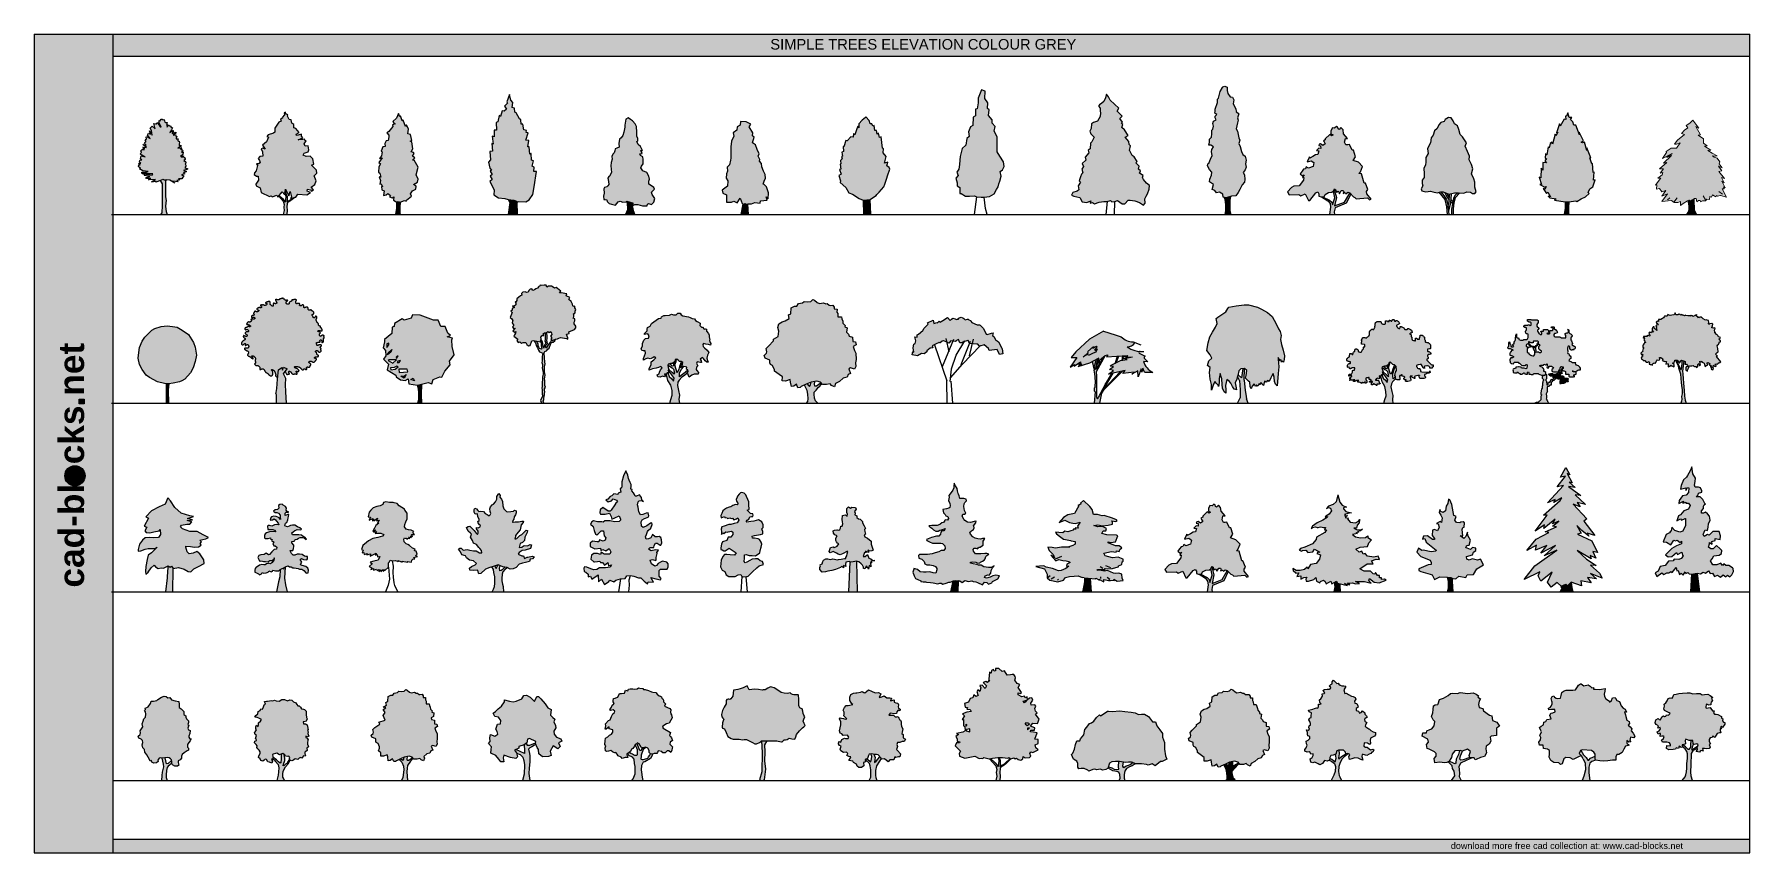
# Model space of a CAD drawing. Header units: millimetres. Extents: x 23281 to 186461, y 175321 to 253200.
import ezdxf

# ---------------------------------------------------------------- set-up
doc = ezdxf.new("R2010")
doc.units = ezdxf.units.MM
doc.layers.add('www.cad-blocks.net', color=7, linetype='Continuous')
doc.styles.get("Standard").update_dxf_attribs({"font": 'arial.ttf'})

# ---------------------------------------------------------------- blocks, each defined once
blk = doc.blocks.new('A$C423B203C')
for color, points in [(254, [(4221, 5709), (4267, 5903), (4145, 5903), (4101, 5948), (4233, 6015), (4242, 6053), (4110, 6121), (4156, 6206), (3986, 6226), (4138, 6329), (3747, 6286), (4055, 6485), (4035, 6569), (3871, 6557), (3880, 6638), (3864, 6724), (3913, 6836), (3883, 6969), (3825, 6949), (3740, 6994), (3762, 7117), (3815, 7180), (3747, 7185), (3587, 7196), (3576, 7252), (3656, 7412), (3538, 7476), (3569, 7577), (3320, 7532), (3554, 7715), (3575, 7806), (3224, 7705), (3249, 7784), (3351, 7939), (3289, 7987), (3206, 7909), (2988, 7789), (3138, 8026), (3228, 8247), (3093, 8321), (3045, 8422), (2951, 8416), (2880, 8495), (2691, 8307), (2773, 8554), (2668, 8493), (2730, 8751), (2576, 8730), (2504, 8774), (2446, 9024), (2365, 8996), (2248, 9063), (2150, 9047), (2091, 8966), (2042, 8863), (1961, 8922), (1988, 8720), (2170, 8306), (2050, 8402), (1782, 8754), (1724, 8622), (1649, 8601), (1469, 8645), (1593, 8123), (1318, 8383), (1171, 8260), (1125, 8186), (1241, 7975), (1316, 7522), (1159, 7840), (1063, 7960), (1156, 7629), (946, 7718), (862, 7546), (1118, 7207), (783, 7411), (733, 7330), (756, 7183), (634, 7101), (740, 6936), (668, 6903), (656, 6822), (564, 6736), (726, 6567), (608, 6575), (417, 6634), (769, 6348), (426, 6393), (588, 6331), (588, 6235), (413, 6283), (581, 6158), (359, 6176), (227, 6040), (286, 5892), (175, 5765), (242, 5691), (650, 5472), (249, 5576), (200, 5311), (324, 5201), (159, 5180), (100, 5061), (122, 4947), (220, 4866), (23, 4823), (170, 4722), (49, 4705), (0, 4538), (101, 4453), (208, 4387), (155, 4360), (111, 4334), (420, 4132), (932, 4075), (773, 4012), (319, 4003), (351, 3868), (1386, 3868), (1311, 3737), (524, 3847), (583, 3723), (555, 3684), (1091, 3599), (717, 3493), (782, 3410), (1184, 3413), (963, 3287), (1616, 3326), (1247, 3087), (1419, 3103), (1675, 3110), (1651, 3070), (2089, 3220), (2307, 3344), (2458, 3273), (2631, 3276), (2994, 3251), (3461, 2956), (3260, 3167), (3779, 3102), (3655, 3227), (3899, 3257), (3803, 3374), (4128, 3381), (4225, 3538), (4317, 3649), (4102, 3752), (4183, 3790), (4405, 3840), (4244, 3917), (4559, 4064), (4283, 4177), (4593, 4270), (4705, 4331), (4405, 4427), (4495, 4597), (4510, 4679), (4452, 4812), (4531, 4902), (4443, 5042), (4334, 5121), (4476, 5213), (4422, 5272), (4471, 5342), (4347, 5410), (4347, 5442), (4065, 5479), (4286, 5524), (4297, 5577), (4006, 5504)]), (253, [(2571, 3072), (2580, 3194), (2631, 3276), (2458, 3273), (2307, 3344), (2089, 3220), (2201, 3065), (2286, 2902), (2297, 865), (2283, 787), (2269, 220), (2244, 141), (2139, 0), (2724, 0), (2643, 272), (2581, 732), (2595, 1101), (2651, 1307), (2588, 1666), (2570, 2465), (2588, 2606)])]:
    blk.add_hatch(color=color).paths.add_polyline_path(points)
at = {"color": 254, "linetype": 'ByBlock'}
for p, q in [((1125, 8186), (1171, 8260)), ((1241, 7975), (1125, 8186)), ((1171, 8260), (1318, 8383)), ((1318, 8383), (1593, 8123)), ((1593, 8123), (1469, 8645)), ((1469, 8645), (1649, 8601)), ((1649, 8601), (1724, 8622)), ((1724, 8622), (1782, 8754)), ((1782, 8754), (2050, 8402)), ((1988, 8720), (1961, 8922)), ((1961, 8922), (2042, 8863)), ((2170, 8306), (1988, 8720)), ((2042, 8863), (2091, 8966)), ((2050, 8402), (2170, 8306)), ((2091, 8966), (2150, 9047)), ((2150, 9047), (2248, 9063)), ((2248, 9063), (2365, 8996)), ((2365, 8996), (2446, 9024)), ((2446, 9024), (2504, 8774)), ((2504, 8774), (2576, 8730)), ((2576, 8730), (2730, 8751)), ((2730, 8751), (2668, 8493)), ((2668, 8493), (2773, 8554)), ((2773, 8554), (2691, 8307)), ((2691, 8307), (2880, 8495)), ((2880, 8495), (2951, 8416)), ((2951, 8416), (3045, 8422)), ((3045, 8422), (3093, 8321)), ((3093, 8321), (3228, 8247)), ((3228, 8247), (3138, 8026)), ((769, 6348), (417, 6634)), ((417, 6634), (608, 6575)), ((564, 6736), (656, 6822)), ((726, 6567), (564, 6736)), ((608, 6575), (726, 6567)), ((634, 7101), (756, 7183)), ((740, 6936), (634, 7101)), ((656, 6822), (668, 6903)), ((668, 6903), (740, 6936)), ((733, 7330), (783, 7411)), ((756, 7183), (733, 7330)), ((783, 7411), (1118, 7207)), ((862, 7546), (946, 7718)), ((1118, 7207), (862, 7546)), ((946, 7718), (1156, 7629)), ((1156, 7629), (1063, 7960)), ((1063, 7960), (1159, 7840)), ((1159, 7840), (1316, 7522)), ((1316, 7522), (1241, 7975)), ((3138, 8026), (2988, 7789)), ((2988, 7789), (3206, 7909)), ((3206, 7909), (3289, 7987)), ((3224, 7705), (3575, 7806)), ((3249, 7784), (3224, 7705)), ((3351, 7939), (3249, 7784)), ((3289, 7987), (3351, 7939)), ((3554, 7715), (3320, 7532)), ((3320, 7532), (3569, 7577)), ((3569, 7577), (3538, 7476)), ((3538, 7476), (3656, 7412)), ((3575, 7806), (3554, 7715)), ((3656, 7412), (3576, 7252)), ((3576, 7252), (3587, 7196)), ((3587, 7196), (3747, 7185)), ((3762, 7117), (3740, 6994)), ((3740, 6994), (3825, 6949)), ((3747, 7185), (3815, 7180)), ((3815, 7180), (3762, 7117)), ((3825, 6949), (3883, 6969)), ((3913, 6836), (3864, 6724)), ((3864, 6724), (3880, 6638)), ((3880, 6638), (3871, 6557)), ((3871, 6557), (4035, 6569)), ((3883, 6969), (3913, 6836)), ((4035, 6569), (4055, 6485)), ((100, 5061), (159, 5180)), ((122, 4947), (100, 5061)), ((220, 4866), (122, 4947)), ((159, 5180), (324, 5201)), ((175, 5765), (286, 5892)), ((242, 5691), (175, 5765)), ((200, 5311), (249, 5576)), ((324, 5201), (200, 5311)), ((227, 6040), (359, 6176)), ((286, 5892), (227, 6040)), ((650, 5472), (242, 5691)), ((249, 5576), (650, 5472)), ((359, 6176), (581, 6158)), ((581, 6158), (413, 6283)), ((413, 6283), (588, 6235)), ((588, 6331), (426, 6393)), ((426, 6393), (769, 6348)), ((588, 6235), (588, 6331)), ((4055, 6485), (3747, 6286)), ((3747, 6286), (4138, 6329)), ((4138, 6329), (3986, 6226)), ((3986, 6226), (4156, 6206)), ((4221, 5709), (4006, 5504)), ((4006, 5504), (4297, 5577)), ((4286, 5524), (4065, 5479)), ((4065, 5479), (4347, 5442)), ((4233, 6015), (4101, 5948)), ((4101, 5948), (4145, 5903)), ((4156, 6206), (4110, 6121)), ((4110, 6121), (4242, 6053)), ((4145, 5903), (4267, 5903)), ((4267, 5903), (4221, 5709)), ((4242, 6053), (4233, 6015)), ((4297, 5577), (4286, 5524)), ((4476, 5213), (4334, 5121)), ((4334, 5121), (4443, 5042)), ((4347, 5442), (4347, 5410)), ((4347, 5410), (4471, 5342)), ((4471, 5342), (4422, 5272)), ((4422, 5272), (4476, 5213)), ((4443, 5042), (4531, 4902)), ((4531, 4902), (4452, 4812)), ((0, 4538), (49, 4705)), ((101, 4453), (0, 4538)), ((23, 4823), (220, 4866)), ((170, 4722), (23, 4823)), ((49, 4705), (170, 4722)), ((208, 4387), (101, 4453)), ((111, 4334), (155, 4360)), ((420, 4132), (111, 4334)), ((155, 4360), (208, 4387)), ((319, 4003), (773, 4012)), ((351, 3868), (319, 4003)), ((1386, 3868), (351, 3868)), ((932, 4075), (420, 4132)), ((583, 3723), (524, 3847)), ((524, 3847), (1311, 3737)), ((555, 3684), (583, 3723)), ((1091, 3599), (555, 3684)), ((717, 3493), (1091, 3599)), ((782, 3410), (717, 3493)), ((773, 4012), (932, 4075)), ((1184, 3413), (782, 3410)), ((963, 3287), (1184, 3413)), ((1616, 3326), (963, 3287)), ((1247, 3087), (1616, 3326)), ((1311, 3737), (1386, 3868)), ((2631, 3276), (2580, 3194)), ((2994, 3251), (2631, 3276)), ((4128, 3381), (3803, 3374)), ((3803, 3374), (3899, 3257)), ((4183, 3790), (4102, 3752)), ((4102, 3752), (4317, 3649)), ((4225, 3538), (4128, 3381)), ((4405, 3840), (4183, 3790)), ((4317, 3649), (4225, 3538)), ((4559, 4064), (4244, 3917)), ((4244, 3917), (4405, 3840)), ((4593, 4270), (4283, 4177)), ((4283, 4177), (4559, 4064)), ((4495, 4597), (4405, 4427)), ((4405, 4427), (4705, 4331)), ((4452, 4812), (4510, 4679)), ((4510, 4679), (4495, 4597)), ((4705, 4331), (4593, 4270)), ((1419, 3103), (1247, 3087)), ((1675, 3110), (1419, 3103)), ((2089, 3220), (1651, 3070)), ((1651, 3070), (1675, 3110)), ((2201, 3065), (2089, 3220)), ((2286, 2902), (2201, 3065)), ((2588, 2606), (2570, 2465)), ((2580, 3194), (2571, 3072)), ((2571, 3072), (2588, 2606)), ((3461, 2956), (2994, 3251)), ((3779, 3102), (3260, 3167)), ((3260, 3167), (3461, 2956)), ((3899, 3257), (3655, 3227)), ((3655, 3227), (3779, 3102)), ((2139, 0), (2244, 141)), ((2244, 141), (2269, 220)), ((2269, 220), (2283, 787)), ((2283, 787), (2297, 865)), ((2581, 732), (2643, 272)), ((2643, 272), (2724, 0))]:
    blk.add_line(p, q, dxfattribs=at)
at = {"color": 254}
for p, q in [((2089, 3220), (2307, 3344)), ((2307, 3344), (2458, 3273)), ((2458, 3273), (2631, 3276))]:
    blk.add_line(p, q, dxfattribs=at)
at = {"color": 253}
for p, q in [((2297, 865), (2286, 2902)), ((2570, 2465), (2588, 1666)), ((2588, 1666), (2651, 1307)), ((2595, 1101), (2581, 732)), ((2651, 1307), (2595, 1101))]:
    blk.add_line(p, q, dxfattribs=at)
blk = doc.blocks.new('A$C04CB024F')
for color, points in [(254, [(4658, 5646), (4745, 5831), (5119, 5941), (5205, 6126), (5147, 6531), (4860, 6494), (4745, 6715), (4900, 6942), (4773, 7158), (4630, 7121), (4170, 7084), (4630, 7268), (4373, 7598), (4028, 7477), (3997, 7637), (4285, 7784), (3968, 8153), (3767, 8227), (3767, 8559), (3566, 8669), (3508, 9001), (3336, 9038), (3163, 9333), (3192, 9480), (2853, 9625), (2876, 9480), (2646, 9222), (2703, 9148), (2502, 9075), (2559, 8854), (2358, 8780), (1955, 8190), (1955, 7821), (1840, 7711), (1323, 7563), (1208, 7416), (1352, 7342), (1179, 6900), (776, 6568), (1035, 6199), (805, 6310), (661, 6236), (776, 5941), (805, 5536), (546, 5499), (374, 5314), (489, 5130), (575, 4909), (277, 4718), (316, 4651), (173, 4135), (29, 3950), (0, 3803), (230, 3619), (374, 3619), (403, 3250), (144, 2881), (173, 2697), (575, 2513), (661, 2070), (1467, 1702), (1610, 1775), (1697, 1665), (2157, 1812), (2243, 1628), (2674, 2144), (2904, 1849), (2962, 2402), (3278, 1775), (3422, 2181), (3564, 1542), (3968, 1628), (4141, 1923), (5004, 1849), (5349, 2070), (5032, 2218), (5061, 2402), (5545, 2278), (5636, 2328), (5406, 2586), (5780, 2845), (5895, 3176), (5694, 3656), (5952, 3914), (5924, 4209), (5464, 4688), (5665, 4762), (5579, 5278), (5320, 5536), (4946, 5499)]), (253, [(3095, 699), (3140, 1088), (3322, 1212), (3468, 1294), (3595, 1422), (3864, 1606), (3771, 1586), (3531, 1457), (3404, 1352), (3241, 1294), (3095, 1200), (3122, 1398), (3132, 1690), (3050, 1935), (2942, 2215), (2929, 2086), (3050, 1690), (3013, 1387), (2950, 1165), (2859, 1329), (2695, 1503), (2386, 1799), (2336, 1740), (2759, 1259), (2850, 944), (2804, 676), (2859, 373), (2750, 0), (3113, 0), (3122, 385)])]:
    blk.add_hatch(color=color).paths.add_polyline_path(points)
at = {"color": 254}
blk.add_lwpolyline([(2991, 9738), (2847, 9665), (2876, 9480), (2646, 9222), (2703, 9148), (2502, 9075), (2559, 8854), (2358, 8780), (1955, 8190), (1955, 7821), (1840, 7711), (1323, 7563), (1208, 7416), (1352, 7342), (1179, 6900), (776, 6568), (1035, 6199), (805, 6310), (661, 6236), (776, 5941), (805, 5536), (546, 5499), (374, 5314), (489, 5130), (575, 4909), (403, 4798), (230, 4798), (316, 4651), (173, 4135), (29, 3950), (0, 3803), (230, 3619), (374, 3619), (403, 3250), (144, 2881), (173, 2697), (575, 2513), (661, 2070), (1467, 1702), (1610, 1775), (1697, 1665), (2157, 1812), (2243, 1628), (2674, 2144), (2904, 1849), (2962, 2402), (3278, 1775), (3422, 2181), (3537, 1665), (3451, 1517), (3968, 1628), (4141, 1923), (5004, 1849), (5349, 2070), (5032, 2218), (5061, 2402), (5349, 2328), (5435, 2218), (5636, 2328), (5406, 2586), (5780, 2845), (5895, 3176), (5694, 3656), (5952, 3914), (5924, 4209), (5464, 4688), (5665, 4762), (5579, 5278), (5320, 5536), (4946, 5499), (4658, 5646), (4745, 5831), (5119, 5941), (5205, 6126), (5147, 6531), (4860, 6494), (4745, 6715), (4946, 7010), (4860, 7010), (4773, 7158), (4630, 7121), (4170, 7084), (4630, 7268), (4486, 7453), (4486, 7637), (4170, 7526), (4026, 7490), (3997, 7637), (4285, 7784), (3968, 8153), (3767, 8227), (3767, 8559), (3566, 8669), (3508, 9001), (3336, 9038), (3163, 9333), (3192, 9480), (3019, 9554)], close=True, dxfattribs=at)
at = {"color": 253}
for points in [[(2336, 1740), (2759, 1259), (2850, 944), (2804, 676), (2859, 373), (2750, 0), (2750, 12)], [(2386, 1799), (2695, 1503), (2859, 1329), (2950, 1165), (3013, 1387), (3050, 1690), (2929, 2086)], [(2942, 2215), (3050, 1935), (3132, 1690), (3122, 1398), (3095, 1200), (3241, 1294), (3404, 1352), (3531, 1457), (3772, 1587)], [(3864, 1606), (3595, 1422), (3468, 1294), (3322, 1212), (3168, 1107), (3132, 1014), (3095, 699), (3122, 385), (3113, 0)]]:
    blk.add_lwpolyline(points, dxfattribs=at)
blk = doc.blocks.new('A$C12A91BCC')
for color, points in [(254, [(3106, 5935), (3278, 6230), (3192, 6894), (3019, 6968), (3192, 7041), (3048, 7594), (2789, 7668), (2876, 8110), (2674, 8516), (2588, 8368), (2358, 8958), (2272, 8885), (2099, 9364), (2042, 9290), (1927, 9585), (1725, 9143), (1380, 8848), (1467, 8663), (1582, 8626), (1351, 8516), (1380, 8368), (978, 7889), (805, 7742), (1006, 7521), (978, 7373), (920, 7041), (748, 7004), (604, 6746), (633, 6451), (431, 6415), (259, 6009), (345, 5935), (288, 5567), (115, 5309), (345, 5382), (29, 4940), (201, 4792), (29, 4534), (0, 4018), (144, 3908), (230, 3539), (86, 3576), (201, 3207), (144, 2875), (259, 2912), (403, 2617), (288, 2654), (316, 2323), (546, 2249), (489, 1806), (748, 1843), (891, 1991), (1150, 1806), (1064, 1659), (1323, 1585), (1467, 1659), (1438, 1364), (1754, 1143), (1869, 1217), (2070, 1143), (2473, 1327), (2646, 1253), (2674, 1364), (3134, 1733), (3048, 1954), (3249, 2249), (3566, 2396), (3594, 2691), (3336, 2839), (3709, 3060), (3767, 3355), (3594, 3760), (3796, 4498), (3393, 5161), (3249, 5161), (3479, 5382), (3249, 5530), (3393, 5788), (3336, 5898)]), (253, [(1724, 583), (1633, 0), (2064, 0), (2036, 184), (2036, 664), (2080, 1139), (1869, 1217), (1724, 1123)])]:
    blk.add_hatch(color=color).paths.add_polyline_path(points)
at = {"color": 254}
blk.add_lwpolyline([(1927, 9585), (1725, 9143), (1380, 8848), (1467, 8663), (1582, 8626), (1351, 8516), (1380, 8368), (978, 7889), (805, 7742), (1006, 7521), (978, 7373), (920, 7041), (748, 7004), (604, 6746), (633, 6451), (431, 6415), (259, 6009), (345, 5935), (288, 5567), (115, 5309), (345, 5382), (29, 4940), (201, 4792), (29, 4534), (0, 4018), (144, 3908), (230, 3539), (86, 3576), (201, 3207), (144, 2875), (259, 2912), (403, 2617), (288, 2654), (316, 2323), (546, 2249), (489, 1806), (748, 1843), (891, 1991), (1150, 1806), (1064, 1659), (1323, 1585), (1467, 1659), (1438, 1364), (1754, 1143), (1869, 1217), (2070, 1143), (2473, 1327), (2646, 1253), (2674, 1364), (3134, 1733), (3048, 1954), (3249, 2249), (3566, 2396), (3594, 2691), (3336, 2839), (3709, 3060), (3767, 3355), (3594, 3760), (3796, 4498), (3393, 5161), (3249, 5161), (3479, 5382), (3249, 5530), (3393, 5788), (3336, 5898), (3106, 5935), (3278, 6230), (3192, 6894), (3019, 6968), (3192, 7041), (3048, 7594), (2789, 7668), (2876, 8110), (2674, 8516), (2588, 8368), (2358, 8958), (2272, 8885), (2099, 9364), (2042, 9290)], close=True, dxfattribs=at)
at = {"color": 253}
for points in [[(1724, 1164), (1724, 583), (1633, 0)], [(2080, 1147), (2036, 664), (2036, 184), (2064, 0)]]:
    blk.add_lwpolyline(points, dxfattribs=at)
blk = doc.blocks.new('A$C56D36749')
for color, points in [(255, [(4274, 5101), (4101, 5141), (4055, 5782), (3913, 5740), (3877, 6421), (3734, 6420), (3831, 7022), (3546, 7060), (3755, 7744), (3581, 7773), (3610, 7987), (3366, 8026), (3249, 8595), (3107, 8594), (3073, 8980), (2960, 9091), (2640, 9659), (2497, 9729), (2453, 10115), (2239, 10154), (2307, 10654), (2132, 10866), (1985, 11394), (1736, 10720), (1809, 10579), (1526, 10291), (1711, 10008), (1499, 9823), (1285, 9862), (1147, 9321), (1004, 9391), (896, 8790), (724, 8748), (760, 8005), (546, 8004), (521, 7362), (337, 7432), (455, 6680), (312, 6750), (389, 5997), (135, 5965), (182, 5181), (0, 4966), (116, 4397), (291, 4215), (149, 4112), (335, 3788), (153, 3644), (339, 3330), (126, 3115), (302, 2790), (520, 2293), (493, 1865), (953, 1584), (1564, 1518), (1880, 1418), (2401, 1338), (2601, 1288), (2737, 1170), (2808, 1212), (3562, 1177), (3876, 1393), (4197, 1894), (4334, 2608), (4567, 4076), (4323, 4074), (4350, 4501), (4136, 4571)]), (253, [(2737, 1170), (2601, 1288), (2401, 1338), (1880, 1418), (2025, 1134), (1861, 0), (2746, 0)])]:
    blk.add_hatch(color=color).paths.add_polyline_path(points)
at = {"color": 254}
for p, q in [((1880, 1418), (2401, 1338)), ((2401, 1338), (2601, 1288)), ((2601, 1288), (2737, 1170))]:
    blk.add_line(p, q, dxfattribs=at)
at = {"color": 255}
blk.add_lwpolyline([(2746, 0), (2737, 1170), (2808, 1212), (3562, 1177), (3876, 1393), (4197, 1894), (4334, 2608), (4567, 4076), (4323, 4074), (4350, 4501), (4136, 4571), (4274, 5101), (4101, 5141), (4055, 5782), (3913, 5740), (3877, 6421), (3734, 6420), (3831, 7022), (3546, 7060), (3755, 7744), (3581, 7773), (3610, 7987), (3366, 8026), (3249, 8595), (3107, 8594), (3073, 8980), (2960, 9091), (2640, 9659), (2497, 9729), (2453, 10115), (2239, 10154), (2307, 10654), (2132, 10866), (1985, 11394), (1736, 10720), (1809, 10579), (1526, 10291), (1711, 10008), (1499, 9823), (1285, 9862), (1147, 9321), (1004, 9391), (896, 8790), (724, 8748), (760, 8005), (546, 8004), (521, 7362), (337, 7432), (455, 6680), (312, 6750), (389, 5997), (135, 5965), (182, 5181), (0, 4966), (116, 4397), (291, 4215), (149, 4112), (335, 3788), (153, 3644), (339, 3330), (126, 3115), (302, 2790), (520, 2293), (493, 1865), (953, 1584), (1564, 1518), (1880, 1418), (2025, 1134), (1861, 0)], dxfattribs=at)
blk = doc.blocks.new('A$C10BD7A81')
for color, points in [(255, [(3737, 4134), (3538, 4427), (3614, 4575), (3781, 4801), (3777, 5215), (3726, 5460), (3508, 5585), (3457, 5753), (3675, 5804), (3553, 6077), (3700, 6078), (3522, 6441), (3275, 6636), (3174, 6937), (3272, 7008), (3249, 7232), (3149, 7449), (3167, 7822), (3142, 8362), (2993, 8627), (2745, 8899), (2568, 9017), (2349, 9191), (2105, 9042), (2011, 8500), (2012, 8304), (1939, 7812), (1822, 7516), (1676, 7269), (1530, 7142), (1456, 6748), (1487, 6404), (1263, 6304), (1095, 6226), (1068, 6057), (1000, 5860), (874, 5733), (778, 5514), (808, 5241), (712, 4945), (686, 4629), (717, 4306), (768, 3991), (575, 3645), (498, 3596), (401, 3448), (480, 3125), (504, 2831), (406, 2711), (309, 2633), (92, 2561), (16, 2413), (47, 2020), (0, 1725), (24, 1402), (150, 1403), (298, 1383), (348, 1208), (468, 1110), (546, 1041), (743, 965), (1137, 870), (1401, 1195), (1576, 1246), (1844, 1170), (2138, 1201), (2215, 1251), (2440, 1206), (2710, 1080), (2797, 1095), (2759, 813), (2976, 934), (3270, 936), (3714, 820), (4156, 795), (4183, 971), (4281, 1021), (4548, 946), (4792, 1172), (4866, 1517), (4618, 1880), (4567, 2104), (4859, 2401), (4781, 2569), (4463, 2791), (4315, 2860), (4313, 3155), (4361, 3352), (4309, 3626), (4110, 3989)]), (253, [(2810, 518), (2759, 813), (2797, 1095), (2710, 1080), (2440, 1206), (2215, 1251), (2239, 928), (2269, 612), (2270, 437), (2077, 0), (2983, 0), (2882, 273)])]:
    blk.add_hatch(color=color).paths.add_polyline_path(points)
at = {"color": 254}
for p, q in [((2012, 8304), (1939, 7812)), ((2105, 9042), (2011, 8500)), ((2011, 8500), (2012, 8304)), ((2349, 9191), (2105, 9042)), ((2568, 9017), (2349, 9191)), ((2745, 8899), (2568, 9017)), ((2993, 8627), (2745, 8899)), ((3142, 8362), (2993, 8627)), ((3167, 7822), (3142, 8362)), ((1530, 7142), (1456, 6748)), ((1456, 6748), (1487, 6404)), ((1676, 7269), (1530, 7142)), ((1822, 7516), (1676, 7269)), ((1939, 7812), (1822, 7516)), ((3149, 7449), (3167, 7822)), ((3249, 7232), (3149, 7449)), ((3174, 6937), (3272, 7008)), ((3275, 6636), (3174, 6937)), ((3272, 7008), (3249, 7232)), ((3522, 6441), (3275, 6636)), ((712, 4945), (686, 4629)), ((808, 5241), (712, 4945)), ((874, 5733), (778, 5514)), ((778, 5514), (808, 5241)), ((1000, 5860), (874, 5733)), ((1068, 6057), (1000, 5860)), ((1095, 6226), (1068, 6057)), ((1263, 6304), (1095, 6226)), ((1487, 6404), (1263, 6304)), ((3457, 5753), (3675, 5804)), ((3508, 5585), (3457, 5753)), ((3726, 5460), (3508, 5585)), ((3700, 6078), (3522, 6441)), ((3553, 6077), (3700, 6078)), ((3675, 5804), (3553, 6077)), ((3777, 5215), (3726, 5460)), ((3781, 4801), (3777, 5215)), ((498, 3596), (401, 3448)), ((401, 3448), (480, 3125)), ((575, 3645), (498, 3596)), ((768, 3991), (575, 3645)), ((686, 4629), (717, 4306)), ((717, 4306), (768, 3991)), ((3538, 4427), (3614, 4575)), ((3737, 4134), (3538, 4427)), ((3614, 4575), (3781, 4801)), ((4110, 3989), (3737, 4134)), ((4309, 3626), (4110, 3989)), ((4361, 3352), (4309, 3626)), ((4313, 3155), (4361, 3352)), ((47, 2020), (0, 1725)), ((0, 1725), (24, 1402)), ((92, 2561), (16, 2413)), ((16, 2413), (47, 2020)), ((309, 2633), (92, 2561)), ((406, 2711), (309, 2633)), ((504, 2831), (406, 2711)), ((480, 3125), (504, 2831)), ((4315, 2860), (4313, 3155)), ((4463, 2791), (4315, 2860)), ((4781, 2569), (4463, 2791)), ((4567, 2104), (4859, 2401)), ((4618, 1880), (4567, 2104)), ((4866, 1517), (4618, 1880)), ((4859, 2401), (4781, 2569)), ((24, 1402), (150, 1403)), ((150, 1403), (298, 1383)), ((298, 1383), (348, 1208)), ((348, 1208), (468, 1110)), ((468, 1110), (546, 1041)), ((546, 1041), (743, 965)), ((743, 965), (1137, 870)), ((1137, 870), (1401, 1195)), ((1401, 1195), (1576, 1246)), ((1576, 1246), (1844, 1170)), ((1844, 1170), (2138, 1201)), ((2270, 437), (2077, 0)), ((2138, 1201), (2215, 1251)), ((2215, 1251), (2239, 928)), ((2215, 1251), (2440, 1206)), ((2239, 928), (2269, 612)), ((2269, 612), (2270, 437)), ((2440, 1206), (2710, 1080)), ((2710, 1080), (2797, 1095)), ((2797, 1095), (2759, 813)), ((2759, 813), (2976, 934)), ((2810, 518), (2759, 813)), ((2882, 273), (2810, 518)), ((2983, 0), (2882, 273)), ((2976, 934), (3270, 936)), ((3270, 936), (3714, 820)), ((3714, 820), (4156, 795)), ((4156, 795), (4183, 971)), ((4183, 971), (4281, 1021)), ((4281, 1021), (4548, 946)), ((4548, 946), (4792, 1172)), ((4792, 1172), (4866, 1517))]:
    blk.add_line(p, q, dxfattribs=at)
blk = doc.blocks.new('A$C625408B2')
for color, points in [(255, [(3917, 2867), (3983, 3142), (4118, 3458), (4086, 3802), (3946, 4105), (3766, 4517), (3734, 4831), (3556, 5065), (3594, 5203), (3414, 5546), (3521, 5753), (3341, 6164), (3170, 6615), (2893, 6819), (3056, 7332), (2888, 7468), (2915, 7743), (2567, 8330), (2742, 8568), (2288, 8810), (1737, 8835), (1711, 8491), (1437, 8321), (1400, 8007), (1058, 7768), (1100, 7424), (897, 6971), (832, 6420), (836, 5938), (841, 5359), (803, 5152), (708, 4699), (464, 4491), (507, 4118), (401, 3842), (374, 3458), (543, 3184), (518, 2673), (0, 2286), (71, 2011), (416, 1847), (422, 1159), (559, 1160), (874, 1162), (1109, 1263), (1424, 1098), (1726, 1543), (1907, 1033), (1976, 965), (2190, 1026), (2262, 973), (2457, 998), (2801, 1001), (3105, 1111), (3626, 1076), (3654, 1282), (4273, 1356), (4172, 1670), (4380, 1465), (4405, 2045), (4233, 2633), (3956, 2867)]), (253, [(2457, 998), (2262, 973), (2190, 1026), (1976, 965), (1777, 0), (2494, 0)])]:
    blk.add_hatch(color=color).paths.add_polyline_path(points)
at = {"color": 254}
for p, q in [((1437, 8321), (1400, 8007)), ((1711, 8491), (1437, 8321)), ((1737, 8835), (1711, 8491)), ((2288, 8810), (1737, 8835)), ((2742, 8568), (2288, 8810)), ((2567, 8330), (2742, 8568)), ((2915, 7743), (2567, 8330)), ((897, 6971), (832, 6420)), ((1100, 7424), (897, 6971)), ((1400, 8007), (1058, 7768)), ((1058, 7768), (1100, 7424)), ((2888, 7468), (2915, 7743)), ((3056, 7332), (2888, 7468)), ((2893, 6819), (3056, 7332)), ((3170, 6615), (2893, 6819)), ((3341, 6164), (3170, 6615)), ((803, 5152), (708, 4699)), ((841, 5359), (803, 5152)), ((832, 6420), (836, 5938)), ((836, 5938), (841, 5359)), ((3521, 5753), (3341, 6164)), ((3414, 5546), (3521, 5753)), ((3594, 5203), (3414, 5546)), ((3556, 5065), (3594, 5203)), ((3734, 4831), (3556, 5065)), ((401, 3842), (374, 3458)), ((374, 3458), (543, 3184)), ((507, 4118), (401, 3842)), ((708, 4699), (464, 4491)), ((464, 4491), (507, 4118)), ((3766, 4517), (3734, 4831)), ((3946, 4105), (3766, 4517)), ((4086, 3802), (3946, 4105)), ((3983, 3142), (4118, 3458)), ((4118, 3458), (4086, 3802)), ((518, 2673), (0, 2286)), ((0, 2286), (71, 2011)), ((71, 2011), (416, 1847)), ((416, 1847), (422, 1159)), ((543, 3184), (518, 2673)), ((3917, 2867), (3983, 3142)), ((3956, 2867), (3917, 2867)), ((4233, 2633), (3956, 2867)), ((4273, 1356), (4172, 1670)), ((4172, 1670), (4380, 1465)), ((4405, 2045), (4233, 2633)), ((4380, 1465), (4405, 2045)), ((422, 1159), (559, 1160)), ((559, 1160), (874, 1162)), ((874, 1162), (1109, 1263)), ((1109, 1263), (1424, 1098)), ((1424, 1098), (1726, 1543)), ((1726, 1543), (1907, 1033)), ((1976, 965), (1777, 0)), ((1907, 1033), (1976, 965)), ((1976, 965), (2190, 1026)), ((2190, 1026), (2262, 973)), ((2262, 973), (2457, 998)), ((2457, 998), (2801, 1001)), ((2494, 0), (2457, 998)), ((2801, 1001), (3105, 1111)), ((3105, 1111), (3626, 1076)), ((3626, 1076), (3654, 1282)), ((3654, 1282), (4273, 1356))]:
    blk.add_line(p, q, dxfattribs=at)
blk = doc.blocks.new('A$C749C6004')
for color, points in [(255, [(4594, 4614), (4665, 4951), (4371, 4875), (4514, 5497), (4216, 5864), (4255, 6232), (4181, 6306), (4025, 7378), (3878, 7304), (3801, 7714), (3655, 7628), (3610, 7965), (3431, 7963), (3385, 8447), (3238, 8404), (3162, 8625), (2983, 8623), (2907, 8918), (2568, 9283), (2537, 9209), (2244, 8954), (1909, 8615), (1912, 8246), (1806, 8393), (1734, 8140), (1549, 7580), (1401, 7695), (1372, 7358), (1150, 7388), (817, 6985), (669, 7015), (495, 6424), (421, 6466), (456, 5982), (309, 5907), (354, 5539), (281, 5506), (314, 5286), (168, 5137), (212, 4800), (139, 4768), (216, 4284), (69, 4252), (220, 3811), (0, 3693), (183, 3179), (153, 3031), (672, 2561), (971, 2048), (1298, 1934), (1934, 1497), (2335, 1353), (2998, 1400), (3218, 1581), (3553, 1805), (3626, 1879), (3845, 2102), (4283, 2621), (4387, 2885), (4572, 3434), (4644, 3656), (4860, 4289), (4785, 4468)]), (253, [(2998, 1400), (2335, 1353), (2345, 0), (3051, 0)])]:
    blk.add_hatch(color=color).paths.add_polyline_path(points)
at = {"color": 254}
for p, q in [((1806, 8393), (1734, 8140)), ((1912, 8246), (1806, 8393)), ((2244, 8954), (1909, 8615)), ((1909, 8615), (1912, 8246)), ((2537, 9209), (2244, 8954)), ((2568, 9283), (2537, 9209)), ((2907, 8918), (2568, 9283)), ((2983, 8623), (2907, 8918)), ((3162, 8625), (2983, 8623)), ((3238, 8404), (3162, 8625)), ((3385, 8447), (3238, 8404)), ((3431, 7963), (3385, 8447)), ((669, 7015), (495, 6424)), ((817, 6985), (669, 7015)), ((1150, 7388), (817, 6985)), ((1372, 7358), (1150, 7388)), ((1401, 7695), (1372, 7358)), ((1549, 7580), (1401, 7695)), ((1734, 8140), (1549, 7580)), ((3610, 7965), (3431, 7963)), ((3655, 7628), (3610, 7965)), ((3801, 7714), (3655, 7628)), ((3878, 7304), (3801, 7714)), ((4025, 7378), (3878, 7304)), ((4181, 6306), (4025, 7378)), ((314, 5286), (168, 5137)), ((168, 5137), (212, 4800)), ((354, 5539), (281, 5506)), ((281, 5506), (314, 5286)), ((456, 5982), (309, 5907)), ((309, 5907), (354, 5539)), ((495, 6424), (421, 6466)), ((421, 6466), (456, 5982)), ((4255, 6232), (4181, 6306)), ((4216, 5864), (4255, 6232)), ((4514, 5497), (4216, 5864)), ((4371, 4875), (4514, 5497)), ((4665, 4951), (4371, 4875)), ((4594, 4614), (4665, 4951)), ((220, 3811), (0, 3693)), ((0, 3693), (183, 3179)), ((216, 4284), (69, 4252)), ((69, 4252), (220, 3811)), ((212, 4800), (139, 4768)), ((139, 4768), (216, 4284)), ((4387, 2885), (4572, 3434)), ((4572, 3434), (4644, 3656)), ((4785, 4468), (4594, 4614)), ((4644, 3656), (4860, 4289)), ((4860, 4289), (4785, 4468)), ((183, 3179), (153, 3031)), ((153, 3031), (672, 2561)), ((672, 2561), (971, 2048)), ((971, 2048), (1298, 1934)), ((1298, 1934), (1934, 1497)), ((3218, 1581), (3553, 1805)), ((3553, 1805), (3626, 1879)), ((3626, 1879), (3845, 2102)), ((3845, 2102), (4283, 2621)), ((4283, 2621), (4387, 2885)), ((1934, 1497), (2335, 1353)), ((2335, 1353), (2998, 1400)), ((2335, 1353), (2345, 0)), ((2998, 1400), (3218, 1581)), ((3051, 0), (2998, 1400))]:
    blk.add_line(p, q, dxfattribs=at)
blk = doc.blocks.new('A$C4D9C0308')
for color, points in [(253, [(1973, 1655), (2406, 1623), (2710, 1629), (3225, 1707), (3665, 1963), (3883, 2375), (4029, 2629), (4100, 2893), (4204, 3146), (4316, 3632), (4239, 4073), (4459, 4222), (4603, 4550), (4558, 4992), (4185, 5547), (3929, 5945), (3927, 6208), (3953, 6904), (3949, 7388), (3651, 7902), (3763, 8345), (3465, 8679), (3463, 9006), (3123, 9414), (3192, 9930), (3012, 10076), (3040, 10624), (2784, 11033), (2810, 11728), (2440, 11841), (2120, 11059), (2124, 10617), (2054, 10027), (1865, 9993), (1870, 9362), (1650, 9255), (1625, 8444), (1404, 8326), (1219, 7851), (1264, 7398), (1045, 7218), (976, 6585), (610, 6256), (426, 5518), (397, 5149), (358, 4738), (288, 4295), (112, 3999), (219, 3705), (0, 3450), (151, 3009), (122, 2714), (375, 2569), (380, 1979), (527, 1980), (940, 1720), (1309, 1723), (1782, 1769)]), (255, [(976, 6585), (610, 6256), (426, 5518), (397, 5149), (358, 4738), (288, 4295), (112, 3999), (219, 3705), (0, 3450), (151, 3009), (122, 2714), (375, 2569), (380, 1979), (527, 1980), (940, 1720), (1309, 1723), (1782, 1769), (1973, 1655), (2406, 1623), (2710, 1629), (3225, 1707), (3665, 1963), (3883, 2375), (4029, 2629), (4100, 2893), (4204, 3146), (4316, 3632), (4239, 4073), (4459, 4222), (4603, 4550), (4558, 4992), (4185, 5547), (3929, 5945), (3927, 6208), (3953, 6904), (3949, 7388), (3651, 7902), (3763, 8345), (3465, 8679), (3463, 9006), (3123, 9414), (3192, 9930), (3012, 10076), (3040, 10624), (2784, 11033), (2810, 11728), (2440, 11841), (2120, 11059), (2124, 10617), (2054, 10027), (1865, 9993), (1870, 9362), (1650, 9255), (1625, 8444), (1404, 8326), (1219, 7851), (1264, 7398), (1045, 7218)])]:
    blk.add_hatch(color=color).paths.add_polyline_path(points)
at = {"color": 254}
for p, q in [((1973, 1655), (2406, 1623)), ((2406, 1623), (2710, 1629))]:
    blk.add_line(p, q, dxfattribs=at)
blk.add_lwpolyline([(2975, 0), (2824, 556), (2710, 1629), (3225, 1707), (3665, 1963), (3883, 2375), (4029, 2629), (4100, 2893), (4204, 3146), (4316, 3632), (4239, 4073), (4459, 4222), (4603, 4550), (4558, 4992), (4185, 5547), (3929, 5945), (3927, 6208), (3953, 6904), (3949, 7388), (3651, 7902), (3763, 8345), (3465, 8679), (3463, 9006), (3123, 9414), (3192, 9930), (3012, 10076), (3040, 10624), (2784, 11033), (2810, 11728), (2440, 11841), (2120, 11059), (2124, 10617), (2054, 10027), (1865, 9993), (1870, 9362), (1650, 9255), (1625, 8444), (1404, 8326), (1219, 7851), (1264, 7398), (1045, 7218), (976, 6585), (610, 6256), (426, 5518), (397, 5149), (358, 4738), (288, 4295), (112, 3999), (219, 3705), (0, 3450), (151, 3009), (122, 2714), (375, 2569), (380, 1979), (527, 1980), (940, 1720), (1309, 1723), (1782, 1769), (1973, 1655), (1764, 0)], dxfattribs=at)
blk = doc.blocks.new('A$C4ED7398E')
for color, points in [(253, [(3395, 1223), (3695, 1322), (3820, 1186), (4101, 1228), (4353, 1304), (4797, 1012), (5061, 1014), (5384, 1343), (5574, 1345), (6017, 1275), (6460, 1131), (6831, 881), (7008, 1061), (6973, 1472), (7077, 1725), (7222, 1947), (7366, 2391), (7406, 2760), (7109, 2978), (6725, 3462), (6809, 3682), (6470, 3932), (6542, 4153), (6362, 4299), (6433, 4595), (6094, 4887), (6240, 5035), (5942, 5475), (5762, 5590), (5537, 6030), (5495, 6062), (5607, 6505), (5459, 6651), (5456, 6946), (5085, 7354), (5378, 7503), (5037, 8048), (4783, 8267), (4886, 8563), (4738, 8635), (4852, 8784), (4586, 9119), (4806, 9341), (4328, 9822), (4505, 10118), (3657, 10849), (3507, 11174), (3315, 11436), (3213, 11098), (3068, 10728), (2880, 10579), (2660, 10430), (2556, 10282), (2704, 10104), (2707, 9809), (2740, 9652), (2711, 9325), (2451, 8881), (2083, 8730), (1905, 8613), (1867, 8171), (1721, 7917), (1839, 7655), (2136, 7330), (1919, 6886), (1804, 6770), (1777, 6222), (1588, 6105), (1632, 5852), (1298, 5439), (1343, 5145), (1008, 4847), (1126, 4553), (981, 4299), (1057, 3963), (943, 3815), (839, 3561), (726, 3192), (843, 3077), (625, 2707), (701, 2339), (513, 2190), (114, 2081), (0, 1817), (222, 1745), (781, 1602), (1005, 1204), (1448, 1134), (1815, 1284), (1775, 1062), (1995, 1138), (2186, 992), (2627, 1174), (3069, 1220)]), (255, [(5762, 5590), (5537, 6030), (5495, 6062), (5607, 6505), (5459, 6651), (5456, 6946), (5085, 7354), (5378, 7503), (5037, 8048), (4783, 8267), (4886, 8563), (4738, 8635), (4852, 8784), (4586, 9119), (4806, 9341), (4328, 9822), (4505, 10118), (3657, 10849), (3507, 11174), (3315, 11436), (3213, 11098), (3068, 10728), (2880, 10579), (2660, 10430), (2556, 10282), (2704, 10104), (2707, 9809), (2740, 9652), (2711, 9325), (2451, 8881), (2083, 8730), (1905, 8613), (1867, 8171), (1721, 7917), (1839, 7655), (2136, 7330), (1919, 6886), (1804, 6770), (1777, 6222), (1588, 6105), (1632, 5852), (1298, 5439), (1343, 5145), (1008, 4847), (1126, 4553), (981, 4299), (1057, 3963), (943, 3815), (839, 3561), (726, 3192), (843, 3077), (625, 2707), (701, 2339), (513, 2190), (114, 2081), (0, 1817), (222, 1745), (781, 1602), (1005, 1204), (1448, 1134), (1815, 1284), (1775, 1062), (1995, 1138), (2186, 992), (2627, 1174), (3069, 1220), (3395, 1223), (3695, 1322), (3820, 1186), (4101, 1228), (4353, 1304), (4797, 1012), (5061, 1014), (5384, 1343), (5574, 1345), (6017, 1275), (6460, 1131), (6831, 881), (7008, 1061), (6973, 1472), (7077, 1725), (7222, 1947), (7366, 2391), (7406, 2760), (7109, 2978), (6725, 3462), (6809, 3682), (6470, 3932), (6542, 4153), (6362, 4299), (6433, 4595), (6094, 4887), (6240, 5035), (5942, 5475)])]:
    blk.add_hatch(color=color).paths.add_polyline_path(points)
at = {"color": 254}
for p, q in [((3395, 1223), (3695, 1322)), ((3695, 1322), (3820, 1186)), ((3820, 1186), (4101, 1228))]:
    blk.add_line(p, q, dxfattribs=at)
blk.add_lwpolyline([(4068, 0), (4101, 1228), (4353, 1304), (4797, 1012), (5061, 1014), (5384, 1343), (5574, 1345), (6017, 1275), (6460, 1131), (6831, 881), (7008, 1061), (6973, 1472), (7077, 1725), (7222, 1947), (7366, 2391), (7406, 2760), (7109, 2978), (6843, 3313), (6736, 3492), (6809, 3682), (6470, 3932), (6542, 4153), (6362, 4299), (6433, 4595), (6094, 4887), (6240, 5035), (5942, 5475), (5762, 5590), (5537, 6030), (5495, 6062), (5607, 6505), (5459, 6651), (5456, 6946), (5085, 7354), (5378, 7503), (5037, 8048), (4783, 8267), (4886, 8563), (4738, 8635), (4852, 8784), (4586, 9119), (4806, 9341), (4328, 9822), (4505, 10118), (3657, 10849), (3507, 11174), (3315, 11436), (3213, 11098), (3068, 10728), (2880, 10579), (2660, 10430), (2556, 10282), (2704, 10104), (2707, 9809), (2740, 9652), (2711, 9325), (2451, 8881), (2083, 8730), (1905, 8613), (1867, 8171), (1721, 7917), (1839, 7655), (2136, 7330), (1919, 6886), (1804, 6770), (1777, 6222), (1588, 6105), (1632, 5852), (1298, 5439), (1343, 5145), (1008, 4847), (1126, 4553), (981, 4299), (1057, 3963), (943, 3815), (839, 3561), (726, 3192), (843, 3077), (625, 2707), (701, 2339), (513, 2190), (114, 2081), (0, 1817), (222, 1745), (781, 1602), (1005, 1204), (1448, 1134), (1815, 1284), (1775, 1062), (1995, 1138), (2186, 992), (2627, 1174), (3069, 1220), (3395, 1223), (3257, 0)], dxfattribs=at)
blk = doc.blocks.new('A$C0BED3617')
for color, points in [(255, [(3096, 6441), (2981, 6745), (3045, 7071), (2951, 7275), (2853, 7905), (2712, 8136), (2847, 8694), (2917, 8973), (2843, 9178), (2959, 9551), (2725, 9781), (2677, 10039), (2441, 10522), (2504, 10893), (2363, 11151), (2131, 11169), (1916, 11492), (1867, 11797), (1845, 12095), (1632, 12187), (1447, 12119), (1401, 12072), (1198, 11699), (1037, 11068), (925, 10954), (928, 10629), (720, 10024), (702, 9818), (677, 9632), (864, 9488), (706, 9327), (707, 9188), (821, 9003), (544, 8882), (499, 8649), (547, 8397), (503, 8118), (391, 7998), (394, 7673), (370, 7348), (166, 7161), (168, 6882), (124, 6583), (310, 6585), (543, 6421), (406, 6168), (381, 5935), (430, 5611), (274, 5238), (137, 4932), (157, 4866), (18, 4818), (0, 4606), (162, 4282), (396, 4005), (378, 3727), (196, 3354), (171, 3095), (358, 2957), (544, 2846), (436, 2354), (688, 2263), (856, 2059), (1134, 2107), (1434, 1924), (1483, 1619), (1762, 1575), (2278, 1718), (2669, 1768), (2898, 2075), (3062, 2355), (3291, 2821), (3494, 3054), (3539, 3307), (3489, 3771), (3374, 3982), (3578, 4236), (3649, 4475), (3600, 4820), (3664, 5145), (3568, 5542), (3361, 5680), (3219, 5977)]), (253, [(2095, 1346), (2175, 1690), (1762, 1575), (1576, 1604), (1650, 1415), (1720, 925), (1725, 368), (1680, 0), (2218, 0), (2123, 324)])]:
    blk.add_hatch(color=color).paths.add_polyline_path(points)
at = {"color": 254}
for p, q in [((1037, 11068), (1198, 11699)), ((1198, 11699), (1401, 12072)), ((1401, 12072), (1447, 12119)), ((1447, 12119), (1632, 12187)), ((1632, 12187), (1845, 12095)), ((1845, 12095), (1867, 11797)), ((1867, 11797), (1916, 11492)), ((1916, 11492), (2131, 11169)), ((677, 9632), (702, 9818)), ((702, 9818), (720, 10024)), ((720, 10024), (928, 10629)), ((925, 10954), (1037, 11068)), ((928, 10629), (925, 10954)), ((2131, 11169), (2363, 11151)), ((2363, 11151), (2504, 10893)), ((2504, 10893), (2441, 10522)), ((2441, 10522), (2677, 10039)), ((2677, 10039), (2725, 9781)), ((499, 8649), (544, 8882)), ((547, 8397), (499, 8649)), ((503, 8118), (547, 8397)), ((544, 8882), (821, 9003)), ((864, 9488), (677, 9632)), ((706, 9327), (864, 9488)), ((707, 9188), (706, 9327)), ((821, 9003), (707, 9188)), ((2847, 8694), (2712, 8136)), ((2725, 9781), (2959, 9551)), ((2959, 9551), (2843, 9178)), ((2843, 9178), (2917, 8973)), ((2917, 8973), (2847, 8694)), ((124, 6583), (168, 6882)), ((310, 6585), (124, 6583)), ((166, 7161), (370, 7348)), ((168, 6882), (166, 7161)), ((543, 6421), (310, 6585)), ((370, 7348), (394, 7673)), ((391, 7998), (503, 8118)), ((394, 7673), (391, 7998)), ((2712, 8136), (2853, 7905)), ((2853, 7905), (2951, 7275)), ((2951, 7275), (3045, 7071)), ((3045, 7071), (2981, 6745)), ((2981, 6745), (3096, 6441)), ((137, 4932), (274, 5238)), ((157, 4866), (137, 4932)), ((274, 5238), (430, 5611)), ((381, 5935), (406, 6168)), ((430, 5611), (381, 5935)), ((406, 6168), (543, 6421)), ((3096, 6441), (3219, 5977)), ((3219, 5977), (3361, 5680)), ((3361, 5680), (3568, 5542)), ((3568, 5542), (3664, 5145)), ((3664, 5145), (3600, 4820)), ((0, 4606), (18, 4818)), ((162, 4282), (0, 4606)), ((18, 4818), (157, 4866)), ((396, 4005), (162, 4282)), ((171, 3095), (196, 3354)), ((196, 3354), (378, 3727)), ((378, 3727), (396, 4005)), ((3578, 4236), (3374, 3982)), ((3374, 3982), (3489, 3771)), ((3489, 3771), (3539, 3307)), ((3539, 3307), (3494, 3054)), ((3649, 4475), (3578, 4236)), ((3600, 4820), (3649, 4475)), ((358, 2957), (171, 3095)), ((544, 2846), (358, 2957)), ((436, 2354), (544, 2846)), ((688, 2263), (436, 2354)), ((856, 2059), (688, 2263)), ((1134, 2107), (856, 2059)), ((1434, 1924), (1134, 2107)), ((1483, 1619), (1434, 1924)), ((2278, 1718), (1762, 1575)), ((2175, 1690), (2095, 1346)), ((2669, 1768), (2278, 1718)), ((2898, 2075), (2669, 1768)), ((3062, 2355), (2898, 2075)), ((3291, 2821), (3062, 2355)), ((3494, 3054), (3291, 2821)), ((1762, 1575), (1483, 1619)), ((1650, 1415), (1576, 1604)), ((1720, 925), (1650, 1415)), ((1680, 0), (1725, 368)), ((1725, 368), (1720, 925)), ((2095, 1346), (2123, 324)), ((2123, 324), (2218, 0))]:
    blk.add_line(p, q, dxfattribs=at)
blk = doc.blocks.new('A$C7AF204B1')
for color, points in [(255, [(7044, 3870), (6792, 3902), (6943, 4031), (7144, 4547), (6742, 4966), (6239, 5128), (6465, 5482), (6264, 6095), (6138, 6095), (5886, 6643), (5735, 6611), (5559, 6611), (5434, 6869), (5509, 7224), (5710, 7224), (5333, 7675), (5282, 8033), (5081, 8256), (4905, 8062), (4805, 8127), (4780, 8288), (4654, 8353), (4478, 8191), (4276, 8224), (4126, 7933), (4126, 7675), (4327, 7579), (4176, 7482), (4025, 7611), (3597, 7192), (3597, 7095), (3421, 6998), (3471, 6901), (3597, 6708), (3371, 6547), (3144, 6708), (3019, 6676), (2968, 6547), (3144, 6514), (3170, 6256), (2973, 6289), (2742, 6063), (2994, 6031), (2893, 5708), (2667, 5676), (2415, 5515), (2113, 5353), (2088, 5482), (1862, 4999), (2264, 5095), (2516, 4934), (2440, 4547), (1987, 4386), (1786, 4515), (1711, 4321), (1534, 4289), (1384, 4096), (1207, 3870), (1434, 3676), (1585, 3773), (1414, 3493), (1538, 3507), (1520, 3253), (1107, 2709), (604, 2677), (377, 2548), (0, 2128), (151, 1870), (1082, 1903), (1258, 1774), (1685, 1967), (1987, 1322), (2113, 1322), (2692, 2032), (2868, 2128), (2994, 1967), (2994, 1741), (3195, 1677), (3471, 1677), (3572, 1903), (3899, 2064), (4226, 2096), (4377, 2225), (4402, 2257), (4478, 2419), (4578, 2354), (4654, 2096), (4830, 2193), (4880, 2128), (4931, 1967), (5107, 2257), (5283, 2257), (5358, 2128), (5283, 1999), (5484, 2064), (5559, 1967), (5735, 2096), (5912, 2032), (6264, 1677), (6415, 1612), (6540, 1483), (7597, 1580), (7798, 1387), (7949, 1451), (7547, 1967), (7522, 2161), (7647, 2354), (7421, 2967), (7295, 2967)]), (253, [(4528, 613), (5585, 1064), (6011, 1932), (5928, 2015), (5434, 1161), (4478, 806), (4654, 1612), (4453, 2366), (4402, 2257), (4377, 2225), (4361, 2212), (4503, 1580), (4276, 903), (4201, 1161), (4000, 1354), (3333, 1677), (3245, 1677), (3849, 1290), (4050, 1032), (4100, 677), (4000, 0), (4478, 0), (4453, 226)])]:
    blk.add_hatch(color=color).paths.add_polyline_path(points)
at = {"color": 254}
for p, q in [((4276, 8224), (4126, 7933)), ((4478, 8191), (4276, 8224)), ((4654, 8353), (4478, 8191)), ((4780, 8288), (4654, 8353)), ((4805, 8127), (4780, 8288)), ((5081, 8256), (4905, 8062)), ((5284, 8032), (5081, 8256)), ((3019, 6676), (2968, 6547)), ((2968, 6547), (3144, 6514)), ((3144, 6708), (3019, 6676)), ((3371, 6547), (3144, 6708)), ((3597, 6708), (3371, 6547)), ((3597, 7095), (3421, 6998)), ((3421, 6998), (3471, 6901)), ((3471, 6901), (3597, 6708)), ((4025, 7611), (3597, 7192)), ((3597, 7192), (3597, 7095)), ((4176, 7482), (4025, 7611)), ((4126, 7933), (4126, 7675)), ((4126, 7675), (4327, 7579)), ((4327, 7579), (4176, 7482)), ((4905, 8062), (4805, 8127)), ((5333, 7675), (5283, 8030)), ((5710, 7224), (5333, 7675)), ((5434, 6869), (5509, 7224)), ((5559, 6611), (5434, 6869)), ((5509, 7224), (5710, 7224)), ((5735, 6611), (5559, 6611)), ((5886, 6643), (5735, 6611)), ((6138, 6095), (5886, 6643)), ((2088, 5482), (1862, 4999)), ((1862, 4999), (2264, 5095)), ((2113, 5353), (2088, 5482)), ((2415, 5515), (2113, 5353)), ((2264, 5095), (2516, 4934)), ((2667, 5676), (2415, 5515)), ((2516, 4934), (2440, 4547)), ((2893, 5708), (2667, 5676)), ((2973, 6289), (2742, 6063)), ((2742, 6063), (2994, 6031)), ((2994, 6031), (2893, 5708)), ((3170, 6256), (2973, 6289)), ((3144, 6514), (3170, 6256)), ((6264, 6095), (6138, 6095)), ((6239, 5128), (6465, 5482)), ((6742, 4966), (6239, 5128)), ((6465, 5482), (6264, 6095)), ((7144, 4547), (6742, 4966)), ((1384, 4096), (1207, 3870)), ((1207, 3870), (1434, 3676)), ((1534, 4289), (1384, 4096)), ((1585, 3773), (1414, 3493)), ((1414, 3493), (1538, 3507)), ((1434, 3676), (1585, 3773)), ((1538, 3507), (1520, 3253)), ((1711, 4321), (1534, 4289)), ((1786, 4515), (1711, 4321)), ((1987, 4386), (1786, 4515)), ((2440, 4547), (1987, 4386)), ((6792, 3902), (6943, 4031)), ((7044, 3870), (6792, 3902)), ((6943, 4031), (7144, 4547)), ((7295, 2967), (7044, 3870)), ((377, 2548), (0, 2128)), ((0, 2128), (151, 1870)), ((151, 1870), (1082, 1903)), ((604, 2677), (377, 2548)), ((1107, 2709), (604, 2677)), ((1082, 1903), (1258, 1774)), ((1520, 3253), (1107, 2709)), ((1258, 1774), (1685, 1967)), ((1685, 1967), (1987, 1322)), ((2113, 1322), (2692, 2032)), ((2692, 2032), (2868, 2128)), ((2868, 2128), (2994, 1967)), ((2994, 1967), (2994, 1741)), ((2994, 1741), (3195, 1677)), ((3195, 1677), (3471, 1677)), ((3245, 1677), (3849, 1290)), ((3333, 1677), (4000, 1354)), ((3471, 1677), (3572, 1903)), ((3572, 1903), (3899, 2064)), ((3899, 2064), (4226, 2096)), ((4226, 2096), (4377, 2225)), ((4503, 1580), (4361, 2212)), ((4377, 2225), (4402, 2257)), ((4402, 2257), (4478, 2419)), ((4453, 2366), (4654, 1612)), ((4478, 2419), (4578, 2354)), ((4578, 2354), (4654, 2096)), ((4654, 2096), (4830, 2193)), ((4830, 2193), (4880, 2128)), ((4880, 2128), (4931, 1967)), ((4931, 1967), (5107, 2257)), ((5107, 2257), (5283, 2257)), ((5283, 2257), (5358, 2128)), ((5358, 2128), (5283, 1999)), ((5283, 1999), (5484, 2064)), ((5434, 1161), (5928, 2015)), ((5484, 2064), (5559, 1967)), ((5559, 1967), (5735, 2096)), ((6011, 1932), (5585, 1064)), ((5735, 2096), (5912, 2032)), ((5912, 2032), (6264, 1677)), ((6264, 1677), (6415, 1612)), ((7421, 2967), (7295, 2967)), ((7647, 2354), (7421, 2967)), ((7522, 2161), (7647, 2354)), ((7547, 1967), (7522, 2161)), ((7949, 1451), (7547, 1967)), ((1987, 1322), (2113, 1322)), ((3849, 1290), (4050, 1032)), ((4000, 1354), (4201, 1161)), ((4100, 677), (4000, 0)), ((4050, 1032), (4100, 677)), ((4201, 1161), (4276, 903)), ((4276, 903), (4503, 1580)), ((4528, 613), (4453, 226)), ((4453, 226), (4478, 0)), ((4654, 1612), (4478, 806)), ((4478, 806), (5434, 1161)), ((5585, 1064), (4528, 613)), ((6415, 1612), (6540, 1483)), ((6540, 1483), (7597, 1580)), ((7597, 1580), (7798, 1387)), ((7798, 1387), (7949, 1451))]:
    blk.add_line(p, q, dxfattribs=at)
blk = doc.blocks.new('A$C270C2C47')
blk.add_hatch(color=255).paths.add_polyline_path([(4928, 4344), (4792, 4739), (4586, 5178), (4620, 5528), (4415, 5967), (4210, 6494), (4312, 6801), (3936, 7371), (3731, 7591), (3594, 8073), (3457, 8425), (3183, 8600), (3046, 8907), (2875, 9170), (2601, 9214), (2293, 9039), (2190, 8819), (1882, 8732), (1677, 8512), (1540, 8161), (1266, 7942), (1164, 7547), (958, 7284), (890, 6801), (787, 6582), (616, 6231), (685, 5792), (445, 5397), (445, 5002), (411, 4695), (274, 4388), (308, 3861), (308, 3510), (103, 3247), (103, 2940), (171, 2720), (0, 2413), (68, 2238), (445, 2150), (890, 2194), (1129, 2150), (1540, 2062), (1882, 2150), (2088, 2150), (2635, 1931), (3183, 2062), (3559, 2062), (4073, 2018), (4346, 2150), (4689, 2106), (4894, 1974), (5100, 1974), (5236, 2150), (5100, 2589), (5100, 3072), (5031, 3379), (4792, 3861)])
h = blk.add_hatch(color=253)
h.paths.add_polyline_path([(2156, 1799), (1872, 2147), (1701, 2103), (2259, 1404), (2430, 702), (2498, 0), (2635, 0), (2533, 921), (2430, 1404)])
h.paths.add_polyline_path([(2533, 1799), (2473, 1996), (2266, 2079), (2464, 1667), (2677, 1394), (2688, 1622)])
h.paths.add_polyline_path([(2872, 1987), (2702, 1947), (2670, 1229), (2562, 658), (2597, 347), (2772, 921), (2841, 1404)])
h.paths.add_polyline_path([(3252, 1580), (3685, 2051), (3559, 2062), (3491, 2062), (3217, 1799), (3080, 1492), (2977, 1009), (2909, 483), (2909, 0), (3046, 0), (3046, 526), (3115, 1097)])
h.paths.add_polyline_path([(3024, 1226), (2841, 1406), (2816, 1232), (2986, 1051)])
at = {"color": 254}
for p, q in [((1540, 8161), (1266, 7942)), ((1677, 8512), (1540, 8161)), ((1882, 8732), (1677, 8512)), ((2190, 8819), (1882, 8732)), ((2293, 9039), (2190, 8819)), ((2601, 9214), (2293, 9039)), ((2875, 9170), (2601, 9214)), ((3046, 8907), (2875, 9170)), ((3183, 8600), (3046, 8907)), ((3457, 8425), (3183, 8600)), ((3594, 8073), (3457, 8425)), ((787, 6582), (616, 6231)), ((890, 6801), (787, 6582)), ((958, 7284), (890, 6801)), ((1164, 7547), (958, 7284)), ((1266, 7942), (1164, 7547)), ((3731, 7591), (3594, 8073)), ((3936, 7371), (3731, 7591)), ((4312, 6801), (3936, 7371)), ((4210, 6494), (4312, 6801)), ((445, 5002), (411, 4695)), ((685, 5792), (445, 5397)), ((445, 5397), (445, 5002)), ((616, 6231), (685, 5792)), ((4415, 5967), (4210, 6494)), ((4620, 5528), (4415, 5967)), ((4586, 5178), (4620, 5528)), ((4792, 4739), (4586, 5178)), ((308, 3510), (103, 3247)), ((411, 4695), (274, 4388)), ((274, 4388), (308, 3861)), ((308, 3861), (308, 3510)), ((4928, 4344), (4792, 4739)), ((4792, 3861), (4928, 4344)), ((5031, 3379), (4792, 3861)), ((5100, 3072), (5031, 3379)), ((171, 2720), (0, 2413)), ((0, 2413), (68, 2238)), ((68, 2238), (445, 2150)), ((103, 3247), (103, 2940)), ((103, 2940), (171, 2720)), ((445, 2150), (890, 2194)), ((890, 2194), (1129, 2150)), ((1129, 2150), (1540, 2062)), ((1540, 2062), (1882, 2150)), ((1701, 2103), (2259, 1404)), ((1872, 2147), (2156, 1799)), ((1882, 2150), (2088, 2150)), ((2088, 2150), (2635, 1931)), ((2156, 1799), (2430, 1404)), ((2266, 2079), (2464, 1667)), ((2464, 1667), (2677, 1394)), ((2473, 1996), (2533, 1799)), ((2533, 1799), (2688, 1622)), ((2635, 1931), (3183, 2062)), ((2670, 1229), (2702, 1947)), ((2872, 1987), (2841, 1404)), ((3217, 1799), (3080, 1492)), ((3183, 2062), (3559, 2062)), ((3491, 2062), (3217, 1799)), ((3685, 2051), (3252, 1580)), ((3559, 2062), (4073, 2018)), ((4073, 2018), (4346, 2150)), ((4346, 2150), (4689, 2106)), ((4689, 2106), (4894, 1974)), ((4894, 1974), (5100, 1974)), ((5100, 2589), (5100, 3072)), ((5236, 2150), (5100, 2589)), ((5100, 1974), (5236, 2150)), ((2259, 1404), (2430, 702)), ((2430, 1404), (2533, 921)), ((2430, 702), (2498, 0)), ((2533, 921), (2635, 0)), ((2562, 658), (2670, 1229)), ((2772, 921), (2597, 347)), ((2841, 1404), (2772, 921)), ((2816, 1232), (2986, 1051)), ((2841, 1406), (3024, 1226)), ((2977, 1009), (2909, 483)), ((2909, 483), (2909, 0)), ((3080, 1492), (2977, 1009)), ((3115, 1097), (3046, 526)), ((3046, 526), (3046, 0)), ((3252, 1580), (3115, 1097))]:
    blk.add_line(p, q, dxfattribs=at)
blk = doc.blocks.new('A$C52900B02')
for color, points in [(255, [(719, 4903), (345, 4940), (345, 4203), (201, 4387), (173, 3465), (0, 3539), (266, 2728), (546, 2581), (661, 2654), (509, 2265), (690, 1991), (834, 2101), (1151, 1560), (1639, 1475), (1467, 1364), (2477, 1183), (2837, 1183), (3508, 1290), (3594, 1217), (3997, 1475), (4428, 1659), (4773, 1991), (4658, 2064), (4831, 2433), (5119, 2617), (5349, 3281), (5176, 3244), (5234, 4018), (5147, 3981), (5090, 4829), (5004, 4792), (4831, 5382), (4917, 5382), (4543, 6341), (4543, 6083), (4313, 6857), (4141, 6820), (3997, 6857), (4227, 7004), (3825, 7815), (3853, 7557), (3479, 8479), (3307, 8479), (3221, 8811), (2991, 9032), (3106, 9216), (2876, 9216), (2732, 9659), (2617, 9327), (2502, 9327), (2559, 9032), (2387, 9069), (2013, 8405), (1955, 8626), (1668, 7742), (1783, 7815), (1582, 7484), (1524, 7631), (1265, 6673), (1208, 6857), (1064, 6746), (949, 6341), (863, 6415), (748, 5677), (604, 5751), (575, 5345), (719, 5309), (546, 5087)]), (253, [(2837, 1183), (2477, 1183), (2477, 583), (2387, 0), (2818, 0), (2789, 184), (2789, 664)])]:
    blk.add_hatch(color=color).paths.add_polyline_path(points)
at = {"color": 254}
blk.add_lwpolyline([(2477, 1183), (2837, 1183), (3508, 1290), (3594, 1217), (3997, 1475), (4428, 1659), (4773, 1991), (4658, 2064), (4831, 2433), (5119, 2617), (5349, 3281), (5176, 3244), (5234, 4018), (5147, 3981), (5090, 4829), (5004, 4792), (4831, 5382), (4917, 5382), (4543, 6341), (4543, 6083), (4313, 6857), (4141, 6820), (3997, 6857), (4227, 7004), (3825, 7815), (3853, 7557), (3479, 8479), (3307, 8479), (3221, 8811), (2991, 9032), (3106, 9216), (2876, 9216), (2732, 9659), (2617, 9327), (2502, 9327), (2559, 9032), (2387, 9069), (2013, 8405), (1955, 8626), (1668, 7742), (1783, 7815), (1582, 7484), (1524, 7631), (1265, 6673), (1208, 6857), (1064, 6746), (949, 6341), (863, 6415), (748, 5677), (604, 5751), (575, 5345), (719, 5309), (546, 5087), (719, 4903), (345, 4940), (345, 4203), (201, 4387), (173, 3465), (0, 3539), (230, 2839), (58, 2839), (546, 2581), (661, 2654), (546, 2359), (374, 2470), (690, 1991), (834, 2101), (1093, 1659), (863, 1733), (1006, 1585), (1639, 1475), (1467, 1364)], close=True, dxfattribs=at)
for points in [[(2477, 1183), (2477, 583), (2387, 0)], [(2837, 1183), (2789, 664), (2789, 184), (2818, 0)]]:
    blk.add_lwpolyline(points, dxfattribs=at)
blk = doc.blocks.new('A$C49865001')
for color, points in [(255, [(6023, 4076), (6308, 4153), (5998, 4579), (6333, 4412), (6065, 4791), (6111, 5009), (5849, 5361), (5583, 5454), (5419, 5576), (5657, 5550), (5868, 5579), (5390, 5814), (4959, 6069), (5244, 6119), (4649, 6496), (4907, 6525), (4551, 6760), (4548, 7189), (4042, 7519), (4280, 7569), (3824, 8355), (4111, 8187), (3554, 8972), (3270, 8684), (2918, 8443), (3062, 8226), (2751, 8013), (2467, 7677), (2754, 7604), (2091, 7048), (1949, 6903), (1787, 6691), (1999, 6693), (2331, 6791), (2002, 6311), (1477, 6307), (1003, 5990), (1031, 5875), (654, 5320), (1577, 5784), (1083, 5399), (1510, 5613), (753, 4872), (1086, 4943), (369, 4345), (757, 4320), (447, 3916), (685, 3986), (639, 3775), (213, 3438), (499, 3440), (330, 3248), (0, 2789), (122, 2817), (78, 2408), (363, 2458), (584, 2154), (964, 2272), (587, 1745), (1130, 1967), (591, 1221), (1516, 1303), (1783, 1114), (2117, 1138), (2375, 1214), (2378, 833), (2642, 1046), (3042, 1288), (3184, 1337), (3420, 1260), (3482, 1403), (3612, 1277), (3687, 1511), (3878, 1512), (3928, 1179), (4090, 1323), (4233, 1324), (4261, 1182), (4472, 1279), (4758, 1301), (4879, 1445), (5117, 1427), (5163, 1686), (5327, 1619), (5420, 1858), (5735, 1670), (5802, 1786), (5898, 1739), (6151, 1792), (6757, 1650), (6322, 2437), (6512, 2438), (6463, 2629), (6607, 2534), (6316, 3152), (6535, 3011), (6266, 3506), (6552, 3412)]), (253, [(3688, 1368), (3687, 1511), (3612, 1277), (3482, 1403), (3420, 1260), (3184, 1337), (3117, 1193), (3168, 792), (3170, 506), (3145, 267), (2936, 0), (3937, 0), (3716, 387)])]:
    blk.add_hatch(color=color).paths.add_polyline_path(points)
at = {"color": 254, "lineweight": 0}
for p, q in [((2751, 8013), (3062, 8226)), ((2918, 8443), (3270, 8684)), ((3062, 8226), (2918, 8443)), ((3270, 8684), (3554, 8972)), ((3554, 8972), (4111, 8187)), ((3824, 8355), (4280, 7569)), ((4111, 8187), (3824, 8355)), ((1787, 6691), (1949, 6903)), ((1999, 6693), (1787, 6691)), ((1949, 6903), (2091, 7048)), ((2331, 6791), (1999, 6693)), ((2002, 6311), (2331, 6791)), ((2091, 7048), (2754, 7604)), ((2467, 7677), (2751, 8013)), ((2754, 7604), (2467, 7677)), ((4280, 7569), (4042, 7519)), ((4042, 7519), (4548, 7189)), ((4548, 7189), (4551, 6760)), ((4551, 6760), (4907, 6525)), ((369, 4345), (1086, 4943)), ((654, 5320), (1031, 5875)), ((1577, 5784), (654, 5320)), ((753, 4872), (1510, 5613)), ((1086, 4943), (753, 4872)), ((1003, 5990), (1477, 6307)), ((1031, 5875), (1003, 5990)), ((1083, 5399), (1577, 5784)), ((1510, 5613), (1083, 5399)), ((1477, 6307), (2002, 6311)), ((4907, 6525), (4649, 6496)), ((4649, 6496), (5244, 6119)), ((5244, 6119), (4959, 6069)), ((4959, 6069), (5390, 5814)), ((5390, 5814), (5868, 5579)), ((5419, 5576), (5583, 5454)), ((5657, 5550), (5419, 5576)), ((5583, 5454), (5849, 5361)), ((5868, 5579), (5657, 5550)), ((5849, 5361), (6111, 5009)), ((6111, 5009), (6065, 4791)), ((213, 3438), (639, 3775)), ((499, 3440), (213, 3438)), ((330, 3248), (499, 3440)), ((757, 4320), (369, 4345)), ((447, 3916), (757, 4320)), ((685, 3986), (447, 3916)), ((639, 3775), (685, 3986)), ((5998, 4579), (6308, 4153)), ((6333, 4412), (5998, 4579)), ((6308, 4153), (6023, 4076)), ((6023, 4076), (6552, 3412)), ((6065, 4791), (6333, 4412)), ((6266, 3506), (6535, 3011)), ((6552, 3412), (6266, 3506)), ((0, 2789), (330, 3248)), ((122, 2817), (0, 2789)), ((78, 2408), (122, 2817)), ((363, 2458), (78, 2408)), ((584, 2154), (363, 2458)), ((964, 2272), (584, 2154)), ((587, 1745), (964, 2272)), ((587, 1745), (1130, 1967)), ((591, 1221), (1130, 1967)), ((4543, 1756), (4736, 1396)), ((5163, 1686), (5117, 1427)), ((5327, 1619), (5163, 1686)), ((5420, 1858), (5327, 1619)), ((5735, 1670), (5420, 1858)), ((5802, 1786), (5735, 1670)), ((5898, 1739), (5802, 1786)), ((6136, 1789), (5898, 1739)), ((6017, 2169), (6373, 1913)), ((6163, 1789), (6136, 1789)), ((6757, 1650), (6163, 1789)), ((6316, 3152), (6607, 2534)), ((6535, 3011), (6316, 3152)), ((6512, 2438), (6322, 2437)), ((6322, 2437), (6757, 1650)), ((6463, 2629), (6512, 2438)), ((6607, 2534), (6463, 2629)), ((1516, 1303), (591, 1221)), ((1138, 1392), (1351, 1560)), ((1783, 1114), (1516, 1303)), ((1735, 1162), (2066, 1566)), ((2117, 1138), (1783, 1114)), ((2375, 1214), (2117, 1138)), ((2378, 833), (2375, 1214)), ((2642, 1046), (2378, 833)), ((3042, 1288), (2642, 1046)), ((2936, 0), (3145, 267)), ((3184, 1337), (3042, 1288)), ((3117, 1193), (3184, 1337)), ((3168, 792), (3117, 1193)), ((3145, 267), (3170, 506)), ((3170, 506), (3168, 792)), ((3878, 1512), (3687, 1511)), ((3687, 1511), (3688, 1368)), ((3688, 1368), (3716, 387)), ((3716, 387), (3937, 0)), ((3928, 1179), (3878, 1512)), ((4090, 1323), (3928, 1179)), ((4233, 1324), (4090, 1323)), ((4261, 1182), (4233, 1324)), ((4472, 1279), (4261, 1182)), ((4758, 1301), (4472, 1279)), ((4879, 1445), (4758, 1301)), ((5117, 1427), (4879, 1445))]:
    blk.add_line(p, q, dxfattribs=at)
at = {"color": 254}
for p, q in [((3184, 1337), (3420, 1260)), ((3420, 1260), (3482, 1403)), ((3482, 1403), (3612, 1277)), ((3612, 1277), (3687, 1511))]:
    blk.add_line(p, q, dxfattribs=at)
blk = doc.blocks.new('A$C63C817AE')
for color, points in [(255, [(5424, 5309), (5239, 5762), (4762, 6517), (4170, 6947), (3694, 7226), (3252, 7284), (2753, 7341), (2172, 7295), (1580, 7098), (1290, 6935), (930, 6598), (616, 6273), (372, 5889), (116, 5285), (47, 4821), (0, 4263), (128, 3659), (372, 3206), (755, 2660), (1069, 2428), (1835, 2009), (2509, 1858), (2892, 1835), (3310, 1893), (3926, 2021), (4146, 2114), (4437, 2288), (4960, 2892), (5215, 3345), (5424, 3961), (5529, 4553)]), (253, [(2893, 1835), (2695, 1847), (2684, 1382), (2673, 0), (2880, 0), (2857, 1254)])]:
    blk.add_hatch(color=color).paths.add_polyline_path(points)
at = {"color": 255}
for p, q in [((616, 6273), (930, 6598)), ((930, 6598), (1290, 6935)), ((1290, 6935), (1580, 7098)), ((1580, 7098), (2172, 7295)), ((2172, 7295), (2753, 7341)), ((2753, 7341), (3252, 7284)), ((3252, 7284), (3694, 7226)), ((3694, 7226), (4170, 6947)), ((4170, 6947), (4762, 6517)), ((47, 4821), (116, 5285)), ((116, 5285), (372, 5889)), ((372, 5889), (616, 6273)), ((4762, 6517), (5239, 5762)), ((5239, 5762), (5424, 5309)), ((5424, 5309), (5529, 4553)), ((0, 4263), (47, 4821)), ((128, 3659), (0, 4263)), ((372, 3206), (128, 3659)), ((5215, 3345), (4960, 2892)), ((5424, 3961), (5215, 3345)), ((5529, 4553), (5424, 3961)), ((755, 2660), (372, 3206)), ((1069, 2428), (755, 2660)), ((1835, 2009), (1069, 2428)), ((2509, 1858), (1835, 2009)), ((2892, 1835), (2509, 1858)), ((2684, 1382), (2695, 1847)), ((2893, 1835), (2857, 1254)), ((3310, 1893), (2892, 1835)), ((3926, 2021), (3310, 1893)), ((4146, 2114), (3926, 2021)), ((4437, 2288), (4146, 2114)), ((4960, 2892), (4437, 2288)), ((2673, 0), (2684, 1382)), ((2857, 1254), (2880, 0))]:
    blk.add_line(p, q, dxfattribs=at)
blk = doc.blocks.new('A$C57547980')
for color, points in [(255, [(7154, 5778), (7163, 5776), (7183, 5769), (7193, 5767), (7202, 5766), (7210, 5767), (7219, 5769), (7229, 5773), (7250, 5779), (7271, 5784), (7291, 5787), (7314, 5790), (7339, 5792), (7366, 5795), (7393, 5798), (7418, 5801), (7440, 5806), (7458, 5812), (7470, 5820), (7476, 5830), (7477, 5843), (7474, 5856), (7468, 5872), (7461, 5888), (7455, 5905), (7451, 5922), (7450, 5939), (7454, 5955), (7462, 5971), (7473, 5985), (7488, 5997), (7504, 6006), (7521, 6012), (7539, 6014), (7556, 6012), (7572, 6005), (7587, 5994), (7601, 5979), (7613, 5961), (7623, 5941), (7631, 5919), (7638, 5896), (7642, 5873), (7644, 5850), (7644, 5829), (7644, 5808), (7644, 5790), (7644, 5774), (7646, 5761), (7651, 5752), (7658, 5747), (7669, 5746), (7683, 5749), (7699, 5756), (7716, 5766), (7733, 5779), (7749, 5794), (7764, 5810), (7777, 5828), (7786, 5847), (7792, 5866), (7795, 5886), (7796, 5907), (7796, 5928), (7794, 5949), (7792, 5970), (7789, 5992), (7786, 6013), (7783, 6034), (7781, 6055), (7780, 6075), (7780, 6094), (7782, 6112), (7786, 6128), (7793, 6143), (7802, 6156), (7812, 6167), (7824, 6177), (7836, 6186), (7847, 6194), (7856, 6201), (7863, 6209), (7866, 6216), (7866, 6224), (7862, 6233), (7857, 6242), (7844, 6259), (7832, 6279), (7830, 6298), (7831, 6312), (7836, 6328), (7841, 6343), (7846, 6359), (7851, 6374), (7852, 6389), (7850, 6404), (7842, 6417), (7828, 6428), (7809, 6438), (7786, 6445), (7760, 6451), (7733, 6454), (7705, 6454), (7679, 6451), (7654, 6445), (7633, 6436), (7614, 6424), (7598, 6411), (7584, 6397), (7571, 6384), (7552, 6364), (7536, 6355), (7523, 6353), (7510, 6354), (7497, 6359), (7484, 6367), (7471, 6378), (7459, 6391), (7448, 6407), (7438, 6425), (7429, 6444), (7422, 6464), (7418, 6485), (7415, 6506), (7414, 6527), (7415, 6547), (7419, 6566), (7425, 6584), (7434, 6600), (7445, 6614), (7457, 6627), (7468, 6639), (7479, 6650), (7489, 6661), (7495, 6672), (7499, 6682), (7498, 6693), (7494, 6704), (7486, 6715), (7475, 6727), (7461, 6738), (7444, 6748), (7426, 6758), (7405, 6768), (7383, 6777), (7360, 6785), (7337, 6793), (7316, 6801), (7296, 6808), (7278, 6816), (7256, 6829), (7246, 6848), (7252, 6863), (7261, 6872), (7273, 6881), (7289, 6888), (7309, 6895), (7331, 6899), (7357, 6901), (7386, 6901), (7416, 6899), (7446, 6896), (7477, 6892), (7508, 6888), (7537, 6883), (7564, 6878), (7589, 6874), (7611, 6871), (7630, 6869), (7646, 6870), (7659, 6873), (7669, 6880), (7675, 6891), (7679, 6907), (7678, 6928), (7675, 6953), (7669, 6980), (7661, 7009), (7651, 7038), (7639, 7065), (7627, 7090), (7613, 7111), (7599, 7127), (7585, 7139), (7572, 7147), (7559, 7154), (7540, 7163), (7525, 7175), (7520, 7193), (7518, 7208), (7518, 7225), (7517, 7242), (7515, 7260), (7511, 7278), (7505, 7294), (7495, 7307), (7480, 7318), (7463, 7327), (7442, 7335), (7421, 7342), (7399, 7350), (7378, 7360), (7359, 7373), (7344, 7389), (7332, 7409), (7323, 7433), (7317, 7460), (7313, 7488), (7308, 7515), (7304, 7542), (7298, 7567), (7291, 7589), (7280, 7607), (7267, 7622), (7253, 7634), (7237, 7644), (7221, 7653), (7196, 7668), (7180, 7683), (7171, 7696), (7164, 7712), (7158, 7729), (7153, 7746), (7149, 7765), (7145, 7784), (7141, 7803), (7135, 7822), (7129, 7840), (7121, 7857), (7113, 7874), (7100, 7900), (7094, 7920), (7091, 7935), (7091, 7949), (7094, 7962), (7100, 7976), (7108, 7990), (7117, 8004), (7127, 8019), (7138, 8035), (7147, 8052), (7156, 8071), (7163, 8092), (7167, 8114), (7170, 8137), (7170, 8159), (7167, 8181), (7162, 8201), (7154, 8219), (7144, 8235), (7130, 8247), (7114, 8256), (7097, 8261), (7078, 8263), (7060, 8263), (7043, 8259), (7027, 8252), (7013, 8243), (7002, 8231), (6994, 8217), (6987, 8202), (6981, 8186), (6975, 8170), (6969, 8154), (6961, 8140), (6952, 8129), (6940, 8119), (6926, 8112), (6911, 8108), (6895, 8107), (6880, 8107), (6865, 8111), (6852, 8116), (6841, 8124), (6834, 8135), (6828, 8147), (6824, 8161), (6822, 8175), (6819, 8191), (6816, 8207), (6811, 8223), (6805, 8239), (6796, 8254), (6785, 8268), (6773, 8282), (6760, 8296), (6748, 8309), (6736, 8322), (6727, 8336), (6719, 8349), (6714, 8363), (6713, 8377), (6714, 8391), (6717, 8404), (6723, 8417), (6730, 8428), (6740, 8439), (6752, 8447), (6765, 8454), (6779, 8460), (6793, 8465), (6808, 8470), (6823, 8476), (6837, 8483), (6850, 8492), (6862, 8504), (6872, 8520), (6879, 8538), (6885, 8558), (6887, 8579), (6888, 8600), (6885, 8622), (6879, 8642), (6870, 8660), (6858, 8675), (6843, 8689), (6825, 8701), (6806, 8712), (6786, 8722), (6766, 8733), (6746, 8745), (6727, 8758), (6709, 8772), (6693, 8788), (6678, 8804), (6663, 8820), (6649, 8835), (6636, 8847), (6622, 8857), (6609, 8864), (6595, 8867), (6580, 8866), (6565, 8863), (6550, 8858), (6533, 8852), (6516, 8847), (6497, 8842), (6478, 8839), (6458, 8839), (6437, 8842), (6416, 8847), (6396, 8854), (6378, 8864), (6362, 8877), (6349, 8892), (6339, 8909), (6334, 8928), (6331, 8949), (6330, 8972), (6330, 8994), (6330, 9017), (6328, 9038), (6323, 9058), (6315, 9076), (6302, 9092), (6284, 9105), (6264, 9115), (6241, 9122), (6216, 9127), (6190, 9129), (6164, 9129), (6139, 9125), (6115, 9120), (6093, 9112), (6072, 9103), (6053, 9094), (6035, 9086), (6008, 9075), (5988, 9072), (5975, 9074), (5963, 9080), (5952, 9088), (5943, 9099), (5935, 9113), (5928, 9129), (5922, 9147), (5919, 9166), (5916, 9187), (5915, 9208), (5914, 9229), (5913, 9250), (5911, 9270), (5907, 9289), (5902, 9306), (5894, 9322), (5884, 9334), (5870, 9344), (5855, 9351), (5839, 9355), (5822, 9357), (5805, 9356), (5788, 9352), (5772, 9346), (5757, 9337), (5743, 9326), (5730, 9314), (5718, 9302), (5704, 9290), (5690, 9279), (5675, 9271), (5657, 9264), (5638, 9261), (5617, 9261), (5596, 9264), (5575, 9268), (5556, 9274), (5538, 9282), (5517, 9293), (5507, 9308), (5510, 9319), (5514, 9327), (5520, 9336), (5527, 9345), (5534, 9355), (5539, 9366), (5543, 9379), (5544, 9393), (5543, 9408), (5540, 9423), (5535, 9437), (5527, 9450), (5516, 9462), (5502, 9473), (5485, 9481), (5466, 9487), (5446, 9491), (5424, 9493), (5402, 9493), (5381, 9492), (5361, 9489), (5343, 9485), (5327, 9480), (5314, 9474), (5302, 9468), (5284, 9460), (5266, 9454), (5249, 9456), (5236, 9461), (5222, 9468), (5208, 9478), (5194, 9491), (5182, 9506), (5170, 9523), (5161, 9542), (5155, 9563), (5152, 9585), (5152, 9608), (5155, 9631), (5160, 9655), (5166, 9678), (5174, 9700), (5183, 9720), (5192, 9738), (5201, 9754), (5209, 9767), (5217, 9779), (5222, 9788), (5225, 9797), (5225, 9805), (5221, 9812), (5212, 9820), (5199, 9828), (5182, 9836), (5162, 9843), (5139, 9850), (5115, 9855), (5091, 9859), (5067, 9861), (5045, 9861), (5025, 9858), (5006, 9853), (4989, 9847), (4972, 9840), (4956, 9833), (4940, 9826), (4924, 9820), (4906, 9816), (4887, 9814), (4867, 9813), (4847, 9814), (4828, 9815), (4811, 9815), (4796, 9815), (4784, 9812), (4775, 9808), (4771, 9800), (4770, 9790), (4771, 9778), (4773, 9755), (4770, 9735), (4763, 9720), (4751, 9706), (4732, 9692), (4709, 9680), (4682, 9668), (4653, 9656), (4624, 9643), (4597, 9630), (4573, 9615), (4555, 9599), (4543, 9582), (4536, 9563), (4533, 9543), (4532, 9522), (4533, 9502), (4532, 9483), (4529, 9465), (4522, 9448), (4511, 9434), (4494, 9422), (4475, 9413), (4452, 9406), (4428, 9402), (4403, 9401), (4379, 9403), (4355, 9407), (4333, 9415), (4313, 9425), (4295, 9438), (4279, 9452), (4266, 9468), (4255, 9485), (4246, 9503), (4240, 9522), (4237, 9540), (4237, 9558), (4239, 9576), (4243, 9594), (4250, 9612), (4259, 9629), (4271, 9645), (4285, 9661), (4302, 9676), (4319, 9690), (4337, 9703), (4354, 9716), (4370, 9728), (4382, 9739), (4391, 9749), (4396, 9759), (4394, 9767), (4388, 9775), (4378, 9782), (4365, 9787), (4349, 9791), (4332, 9793), (4315, 9793), (4298, 9791), (4281, 9787), (4266, 9782), (4252, 9776), (4230, 9765), (4209, 9759), (4196, 9763), (4187, 9769), (4178, 9779), (4170, 9792), (4161, 9806), (4152, 9820), (4142, 9835), (4131, 9849), (4118, 9861), (4103, 9870), (4087, 9878), (4070, 9884), (4053, 9889), (4035, 9895), (4018, 9901), (4002, 9909), (3987, 9918), (3974, 9930), (3963, 9944), (3954, 9958), (3947, 9973), (3940, 9986), (3936, 9998), (3932, 10007), (3930, 10012), (3929, 10013), (3928, 10010), (3926, 9999), (3919, 9987), (3911, 9977), (3898, 9967), (3881, 9959), (3859, 9952), (3832, 9947), (3802, 9942), (3770, 9938), (3739, 9934), (3708, 9928), (3680, 9922), (3657, 9914), (3638, 9904), (3623, 9892), (3611, 9879), (3601, 9866), (3586, 9844), (3572, 9832), (3559, 9824), (3541, 9819), (3521, 9818), (3498, 9818), (3474, 9821), (3448, 9825), (3422, 9830), (3396, 9837), (3371, 9845), (3347, 9852), (3325, 9860), (3305, 9867), (3287, 9872), (3271, 9876), (3258, 9877), (3248, 9875), (3240, 9869), (3235, 9859), (3234, 9846), (3235, 9829), (3238, 9810), (3244, 9789), (3252, 9766), (3261, 9742), (3273, 9718), (3286, 9693), (3299, 9669), (3313, 9645), (3325, 9622), (3336, 9599), (3345, 9578), (3350, 9557), (3350, 9538), (3346, 9521), (3338, 9505), (3326, 9491), (3311, 9479), (3293, 9470), (3274, 9464), (3253, 9461), (3232, 9460), (3211, 9464), (3189, 9469), (3168, 9476), (3148, 9484), (3128, 9492), (3109, 9499), (3090, 9504), (3073, 9505), (3056, 9504), (3042, 9498), (3028, 9489), (3017, 9477), (3008, 9462), (3001, 9443), (2997, 9423), (2995, 9399), (2996, 9374), (3000, 9347), (3004, 9320), (3008, 9294), (3010, 9271), (3011, 9239), (2999, 9223), (2986, 9219), (2968, 9220), (2946, 9226), (2921, 9237), (2895, 9251), (2868, 9267), (2841, 9286), (2815, 9305), (2792, 9325), (2771, 9346), (2753, 9366), (2737, 9386), (2725, 9407), (2715, 9426), (2708, 9446), (2705, 9465), (2705, 9483), (2708, 9500), (2712, 9516), (2718, 9532), (2724, 9548), (2729, 9563), (2732, 9577), (2734, 9591), (2732, 9605), (2728, 9618), (2722, 9630), (2714, 9641), (2704, 9651), (2694, 9660), (2683, 9667), (2673, 9673), (2662, 9677), (2651, 9678), (2640, 9679), (2627, 9678), (2613, 9675), (2596, 9671), (2577, 9666), (2554, 9661), (2528, 9654), (2499, 9647), (2468, 9639), (2437, 9630), (2407, 9620), (2378, 9610), (2352, 9599), (2330, 9587), (2312, 9575), (2299, 9562), (2291, 9549), (2286, 9537), (2284, 9525), (2286, 9515), (2290, 9507), (2297, 9501), (2305, 9498), (2316, 9497), (2327, 9496), (2349, 9497), (2371, 9496), (2387, 9489), (2397, 9481), (2405, 9471), (2412, 9459), (2415, 9445), (2416, 9429), (2413, 9413), (2406, 9396), (2395, 9379), (2379, 9362), (2359, 9346), (2335, 9332), (2310, 9319), (2284, 9308), (2257, 9300), (2231, 9295), (2207, 9293), (2185, 9295), (2166, 9299), (2148, 9306), (2132, 9314), (2117, 9323), (2102, 9331), (2087, 9338), (2072, 9342), (2057, 9344), (2040, 9343), (2024, 9340), (2007, 9337), (1990, 9333), (1963, 9327), (1942, 9326), (1927, 9327), (1913, 9329), (1899, 9333), (1887, 9337), (1875, 9340), (1864, 9343), (1853, 9344), (1844, 9342), (1835, 9337), (1827, 9330), (1821, 9321), (1817, 9309), (1814, 9296), (1814, 9282), (1817, 9267), (1823, 9252), (1832, 9237), (1844, 9222), (1857, 9207), (1871, 9192), (1885, 9177), (1904, 9155), (1916, 9131), (1914, 9115), (1910, 9105), (1902, 9096), (1891, 9089), (1879, 9083), (1864, 9079), (1848, 9076), (1830, 9076), (1812, 9077), (1793, 9078), (1774, 9081), (1754, 9084), (1735, 9086), (1715, 9088), (1697, 9089), (1679, 9088), (1661, 9086), (1644, 9082), (1627, 9077), (1610, 9071), (1593, 9065), (1576, 9057), (1558, 9048), (1539, 9038), (1521, 9028), (1503, 9017), (1486, 9005), (1472, 8993), (1461, 8981), (1454, 8967), (1452, 8954), (1454, 8940), (1461, 8926), (1472, 8912), (1486, 8900), (1502, 8888), (1519, 8878), (1536, 8870), (1554, 8864), (1570, 8861), (1585, 8859), (1599, 8859), (1619, 8858), (1636, 8854), (1644, 8844), (1647, 8833), (1649, 8819), (1647, 8803), (1644, 8785), (1637, 8768), (1626, 8750), (1612, 8735), (1595, 8721), (1573, 8710), (1548, 8702), (1521, 8697), (1493, 8694), (1464, 8694), (1437, 8696), (1412, 8699), (1390, 8705), (1373, 8711), (1358, 8719), (1347, 8728), (1337, 8736), (1322, 8752), (1316, 8758), (1309, 8762), (1301, 8764), (1292, 8763), (1282, 8761), (1272, 8756), (1262, 8749), (1253, 8741), (1243, 8730), (1235, 8717), (1228, 8702), (1222, 8686), (1216, 8669), (1210, 8653), (1204, 8636), (1198, 8620), (1191, 8606), (1182, 8594), (1172, 8585), (1162, 8577), (1151, 8571), (1142, 8566), (1134, 8560), (1129, 8554), (1127, 8547), (1129, 8537), (1136, 8525), (1146, 8511), (1159, 8495), (1172, 8478), (1184, 8461), (1195, 8443), (1201, 8426), (1203, 8410), (1198, 8396), (1188, 8383), (1173, 8371), (1156, 8361), (1136, 8352), (1114, 8344), (1093, 8338), (1072, 8333), (1053, 8329), (1036, 8325), (1020, 8322), (1007, 8318), (994, 8314), (984, 8309), (974, 8301), (966, 8292), (959, 8280), (953, 8266), (949, 8250), (946, 8234), (945, 8218), (946, 8202), (949, 8187), (954, 8173), (961, 8162), (970, 8153), (981, 8147), (993, 8142), (1007, 8140), (1021, 8140), (1036, 8141), (1052, 8145), (1067, 8150), (1082, 8157), (1097, 8164), (1113, 8170), (1128, 8176), (1143, 8179), (1159, 8180), (1174, 8178), (1189, 8171), (1204, 8161), (1218, 8148), (1230, 8133), (1241, 8116), (1249, 8098), (1254, 8080), (1256, 8063), (1254, 8047), (1248, 8032), (1239, 8019), (1227, 8007), (1212, 7997), (1194, 7990), (1173, 7984), (1150, 7981), (1124, 7981), (1097, 7983), (1069, 7986), (1041, 7989), (1014, 7992), (989, 7995), (966, 7995), (945, 7994), (929, 7989), (916, 7982), (907, 7973), (900, 7963), (897, 7951), (897, 7939), (900, 7927), (905, 7916), (912, 7906), (920, 7896), (935, 7880), (948, 7862), (949, 7844), (945, 7830), (937, 7814), (923, 7796), (907, 7778), (887, 7760), (865, 7744), (841, 7730), (818, 7719), (794, 7712), (772, 7709), (750, 7711), (729, 7714), (709, 7718), (689, 7722), (669, 7724), (648, 7722), (627, 7716), (605, 7704), (583, 7687), (562, 7666), (542, 7643), (524, 7618), (509, 7593), (496, 7570), (488, 7548), (484, 7530), (484, 7515), (488, 7503), (495, 7493), (505, 7486), (517, 7481), (530, 7477), (545, 7475), (561, 7474), (577, 7473), (595, 7473), (613, 7472), (632, 7471), (653, 7467), (674, 7462), (696, 7454), (720, 7444), (743, 7431), (767, 7416), (788, 7399), (808, 7382), (824, 7365), (836, 7348), (843, 7332), (845, 7317), (842, 7304), (835, 7293), (824, 7284), (810, 7276), (795, 7271), (779, 7268), (762, 7266), (745, 7267), (729, 7270), (713, 7274), (697, 7278), (682, 7282), (667, 7285), (653, 7287), (639, 7287), (626, 7284), (612, 7279), (598, 7272), (584, 7264), (569, 7255), (553, 7245), (536, 7235), (517, 7226), (496, 7217), (474, 7208), (451, 7200), (428, 7191), (406, 7182), (385, 7172), (366, 7161), (349, 7148), (335, 7133), (325, 7117), (317, 7100), (312, 7083), (310, 7066), (311, 7050), (314, 7035), (321, 7021), (330, 7010), (341, 7001), (354, 6994), (368, 6990), (383, 6987), (399, 6986), (415, 6986), (431, 6989), (446, 6992), (460, 6997), (484, 7005), (503, 7008), (518, 7009), (533, 7007), (549, 7001), (567, 6991), (584, 6978), (602, 6962), (619, 6944), (634, 6925), (647, 6905), (657, 6885), (664, 6866), (666, 6848), (665, 6832), (660, 6818), (651, 6806), (640, 6795), (626, 6787), (609, 6780), (590, 6776), (569, 6774), (547, 6774), (524, 6774), (500, 6774), (477, 6773), (453, 6770), (431, 6764), (410, 6756), (392, 6743), (375, 6727), (362, 6708), (351, 6688), (345, 6667), (343, 6647), (345, 6627), (353, 6609), (367, 6593), (385, 6579), (406, 6567), (428, 6556), (452, 6545), (474, 6533), (495, 6521), (513, 6506), (526, 6490), (534, 6472), (539, 6453), (540, 6434), (538, 6415), (532, 6397), (524, 6381), (513, 6368), (499, 6357), (484, 6349), (467, 6344), (448, 6342), (428, 6343), (406, 6346), (384, 6351), (361, 6359), (338, 6370), (315, 6381), (293, 6393), (271, 6403), (250, 6412), (231, 6418), (213, 6420), (198, 6417), (186, 6408), (176, 6394), (170, 6376), (167, 6355), (167, 6332), (171, 6309), (178, 6286), (190, 6265), (206, 6247), (224, 6230), (245, 6215), (267, 6202), (288, 6188), (307, 6175), (324, 6162), (337, 6147), (345, 6131), (349, 6114), (348, 6096), (343, 6077), (334, 6059), (322, 6041), (307, 6024), (288, 6008), (267, 5993), (244, 5980), (219, 5966), (193, 5952), (167, 5937), (141, 5920), (116, 5900), (92, 5877), (70, 5851), (50, 5822), (33, 5791), (20, 5758), (9, 5726), (2, 5694), (0, 5664), (2, 5636), (9, 5612), (20, 5591), (35, 5574), (53, 5561), (72, 5552), (93, 5547), (115, 5547), (137, 5550), (158, 5559), (178, 5570), (198, 5585), (218, 5600), (237, 5616), (255, 5630), (274, 5643), (292, 5653), (310, 5658), (328, 5660), (345, 5658), (360, 5654), (373, 5646), (383, 5636), (391, 5625), (394, 5612), (394, 5597), (390, 5582), (384, 5567), (376, 5552), (368, 5537), (360, 5524), (354, 5512), (349, 5501), (348, 5493), (349, 5488), (353, 5484), (360, 5483), (369, 5484), (381, 5488), (395, 5493), (410, 5501), (428, 5512), (447, 5523), (468, 5535), (489, 5546), (511, 5556), (532, 5563), (553, 5567), (574, 5567), (593, 5561), (611, 5551), (627, 5536), (642, 5518), (655, 5497), (666, 5474), (674, 5449), (680, 5424), (683, 5398), (684, 5372), (681, 5346), (676, 5322), (668, 5300), (658, 5280), (644, 5262), (627, 5248), (607, 5238), (585, 5230), (560, 5226), (533, 5224), (506, 5223), (477, 5223), (448, 5223), (419, 5224), (390, 5223), (362, 5222), (337, 5219), (314, 5215), (295, 5209), (280, 5201), (271, 5191), (268, 5179), (271, 5164), (280, 5146), (295, 5128), (314, 5108), (337, 5088), (362, 5068), (390, 5049), (419, 5032), (448, 5016), (477, 5001), (506, 4988), (533, 4975), (560, 4962), (585, 4949), (607, 4936), (627, 4921), (644, 4905), (657, 4888), (668, 4869), (675, 4850), (678, 4829), (679, 4809), (675, 4787), (668, 4766), (657, 4744), (643, 4723), (628, 4702), (613, 4681), (599, 4660), (587, 4639), (578, 4619), (574, 4598), (575, 4579), (581, 4560), (591, 4541), (604, 4524), (620, 4509), (637, 4494), (655, 4482), (672, 4472), (688, 4464), (704, 4457), (718, 4452), (733, 4447), (756, 4440), (775, 4431), (790, 4423), (806, 4412), (822, 4400), (840, 4386), (858, 4371), (876, 4355), (896, 4338), (916, 4321), (937, 4304), (959, 4288), (981, 4272), (1003, 4257), (1024, 4244), (1044, 4234), (1062, 4226), (1079, 4220), (1092, 4218), (1103, 4220), (1111, 4226), (1115, 4234), (1116, 4246), (1114, 4259), (1109, 4275), (1100, 4293), (1088, 4312), (1073, 4333), (1056, 4354), (1037, 4375), (1019, 4396), (1003, 4416), (990, 4435), (981, 4453), (978, 4468), (981, 4480), (991, 4490), (1005, 4496), (1024, 4499), (1047, 4499), (1073, 4495), (1100, 4488), (1129, 4476), (1158, 4460), (1187, 4441), (1215, 4418), (1241, 4393), (1264, 4366), (1285, 4338), (1301, 4309), (1313, 4280), (1320, 4251), (1322, 4222), (1321, 4193), (1318, 4164), (1314, 4135), (1309, 4105), (1306, 4074), (1305, 4043), (1306, 4010), (1310, 3977), (1314, 3944), (1319, 3913), (1323, 3882), (1325, 3855), (1325, 3830), (1321, 3810), (1313, 3794), (1301, 3781), (1288, 3771), (1274, 3762), (1261, 3754), (1250, 3746), (1242, 3736), (1239, 3724), (1242, 3709), (1251, 3691), (1263, 3672), (1280, 3652), (1299, 3633), (1320, 3615), (1343, 3601), (1366, 3589), (1389, 3582), (1411, 3579), (1434, 3577), (1457, 3577), (1480, 3578), (1504, 3577), (1528, 3575), (1554, 3569), (1580, 3559), (1607, 3546), (1634, 3529), (1659, 3509), (1682, 3487), (1703, 3463), (1720, 3437), (1733, 3409), (1742, 3382), (1746, 3354), (1747, 3326), (1747, 3299), (1745, 3274), (1743, 3251), (1741, 3230), (1742, 3213), (1744, 3200), (1750, 3190), (1758, 3184), (1768, 3181), (1780, 3181), (1794, 3183), (1810, 3189), (1827, 3197), (1846, 3207), (1867, 3219), (1888, 3231), (1911, 3242), (1934, 3253), (1958, 3261), (1983, 3266), (2007, 3266), (2031, 3263), (2056, 3254), (2079, 3242), (2101, 3227), (2123, 3209), (2142, 3188), (2159, 3167), (2174, 3144), (2187, 3121), (2198, 3097), (2207, 3074), (2217, 3051), (2227, 3028), (2238, 3006), (2252, 2985), (2268, 2964), (2289, 2945), (2312, 2926), (2338, 2908), (2366, 2889), (2396, 2870), (2427, 2850), (2458, 2828), (2489, 2805), (2519, 2779), (2549, 2752), (2578, 2725), (2607, 2698), (2635, 2671), (2664, 2647), (2693, 2626), (2722, 2609), (2751, 2596), (2780, 2588), (2809, 2585), (2836, 2587), (2863, 2595), (2888, 2610), (2910, 2630), (2930, 2658), (2947, 2692), (2960, 2731), (2970, 2774), (2977, 2819), (2979, 2864), (2978, 2909), (2972, 2951), (2962, 2989), (2948, 3021), (2931, 3049), (2911, 3072), (2892, 3091), (2873, 3107), (2856, 3121), (2836, 3140), (2834, 3154), (2839, 3164), (2848, 3172), (2862, 3179), (2879, 3184), (2900, 3186), (2922, 3185), (2946, 3181), (2971, 3173), (2996, 3161), (3021, 3147), (3046, 3129), (3069, 3109), (3091, 3087), (3112, 3063), (3130, 3038), (3145, 3011), (3159, 2984), (3170, 2956), (3180, 2928), (3189, 2901), (3196, 2874), (3204, 2849), (3212, 2825), (3219, 2803), (3227, 2782), (3234, 2763), (3241, 2744), (3246, 2725), (3250, 2706), (3251, 2687), (3250, 2666), (3247, 2644), (3244, 2621), (3243, 2597), (3248, 2573), (3261, 2549), (3286, 2527), (3324, 2506), (3448, 2481), (3499, 3172), (3832, 3372), (3899, 3138), (3999, 3405), (4333, 3272), (4163, 3016), (4279, 2766), (4296, 2742), (4312, 2728), (4328, 2724), (4344, 2726), (4360, 2732), (4376, 2740), (4394, 2748), (4412, 2752), (4430, 2755), (4449, 2755), (4467, 2755), (4484, 2754), (4500, 2753), (4514, 2754), (4526, 2756), (4536, 2760), (4543, 2766), (4547, 2774), (4550, 2783), (4550, 2794), (4549, 2805), (4547, 2817), (4543, 2829), (4538, 2842), (4532, 2854), (4525, 2866), (4514, 2888), (4506, 2906), (4502, 2921), (4498, 2936), (4495, 2951), (4495, 2967), (4496, 2982), (4499, 2997), (4505, 3010), (4512, 3021), (4522, 3029), (4534, 3034), (4550, 3035), (4567, 3032), (4585, 3027), (4604, 3019), (4624, 3008), (4643, 2995), (4661, 2980), (4677, 2964), (4692, 2947), (4704, 2929), (4716, 2910), (4727, 2891), (4738, 2872), (4750, 2854), (4764, 2837), (4779, 2821), (4798, 2807), (4818, 2794), (4839, 2782), (4862, 2773), (4884, 2766), (4906, 2760), (4927, 2757), (4947, 2756), (4964, 2757), (4980, 2760), (4995, 2763), (5009, 2768), (5024, 2772), (5040, 2776), (5058, 2779), (5078, 2780), (5100, 2779), (5125, 2777), (5151, 2773), (5178, 2770), (5203, 2766), (5227, 2765), (5248, 2765), (5265, 2768), (5278, 2774), (5287, 2783), (5293, 2795), (5294, 2808), (5293, 2823), (5290, 2839), (5285, 2855), (5278, 2870), (5269, 2885), (5260, 2899), (5251, 2913), (5241, 2926), (5226, 2948), (5215, 2964), (5208, 2976), (5200, 2995), (5196, 3017), (5201, 3034), (5211, 3040), (5220, 3042), (5232, 3040), (5247, 3037), (5263, 3031), (5281, 3025), (5300, 3019), (5319, 3014), (5339, 3010), (5359, 3009), (5379, 3011), (5398, 3015), (5415, 3022), (5431, 3031), (5444, 3041), (5455, 3054), (5462, 3068), (5465, 3083), (5465, 3098), (5461, 3115), (5453, 3131), (5442, 3148), (5429, 3165), (5414, 3181), (5398, 3198), (5380, 3213), (5361, 3228), (5342, 3242), (5322, 3255), (5302, 3267), (5282, 3278), (5263, 3288), (5243, 3296), (5225, 3303), (5207, 3309), (5189, 3313), (5173, 3317), (5147, 3323), (5128, 3330), (5115, 3336), (5102, 3344), (5090, 3354), (5079, 3366), (5069, 3379), (5060, 3393), (5052, 3407), (5046, 3420), (5038, 3438), (5032, 3458), (5042, 3464), (5052, 3466), (5065, 3468), (5083, 3469), (5106, 3471), (5135, 3472), (5168, 3474), (5206, 3475), (5245, 3475), (5287, 3473), (5329, 3470), (5372, 3463), (5412, 3454), (5451, 3442), (5487, 3427), (5521, 3409), (5553, 3389), (5582, 3368), (5608, 3345), (5632, 3322), (5653, 3299), (5672, 3276), (5688, 3254), (5703, 3234), (5717, 3214), (5730, 3197), (5743, 3182), (5757, 3170), (5772, 3160), (5788, 3154), (5805, 3151), (5822, 3151), (5839, 3154), (5855, 3159), (5870, 3166), (5884, 3175), (5894, 3185), (5902, 3196), (5907, 3208), (5911, 3220), (5917, 3241), (5924, 3258), (5935, 3266), (5946, 3270), (5959, 3271), (5974, 3269), (5990, 3266), (6006, 3261), (6023, 3254), (6039, 3247), (6053, 3238), (6066, 3228), (6078, 3219), (6088, 3209), (6097, 3200), (6106, 3192), (6115, 3186), (6125, 3182), (6135, 3181), (6146, 3182), (6158, 3186), (6170, 3193), (6181, 3202), (6191, 3212), (6199, 3224), (6205, 3237), (6209, 3250), (6209, 3264), (6206, 3278), (6201, 3293), (6196, 3307), (6186, 3332), (6181, 3351), (6180, 3365), (6181, 3378), (6186, 3391), (6192, 3403), (6201, 3414), (6212, 3423), (6225, 3430), (6239, 3435), (6253, 3438), (6269, 3438), (6286, 3437), (6302, 3433), (6320, 3429), (6338, 3425), (6356, 3421), (6374, 3419), (6392, 3418), (6411, 3419), (6429, 3422), (6446, 3427), (6462, 3433), (6476, 3441), (6489, 3450), (6499, 3460), (6507, 3471), (6511, 3482), (6514, 3493), (6515, 3504), (6515, 3516), (6515, 3535), (6518, 3550), (6523, 3561), (6531, 3571), (6540, 3582), (6551, 3592), (6563, 3602), (6575, 3612), (6586, 3623), (6594, 3635), (6601, 3646), (6603, 3659), (6603, 3672), (6600, 3686), (6593, 3700), (6584, 3714), (6573, 3729), (6559, 3743), (6543, 3757), (6526, 3770), (6507, 3784), (6488, 3797), (6469, 3810), (6451, 3823), (6435, 3836), (6422, 3849), (6413, 3863), (6407, 3877), (6405, 3891), (6407, 3905), (6413, 3919), (6421, 3932), (6432, 3944), (6446, 3955), (6462, 3965), (6479, 3974), (6499, 3980), (6519, 3985), (6540, 3989), (6562, 3990), (6583, 3989), (6605, 3986), (6625, 3981), (6644, 3974), (6663, 3965), (6681, 3955), (6698, 3945), (6715, 3934), (6732, 3924), (6750, 3915), (6768, 3908), (6787, 3903), (6806, 3900), (6825, 3899), (6844, 3900), (6862, 3902), (6880, 3906), (6896, 3910), (6911, 3916), (6924, 3923), (6935, 3930), (6946, 3939), (6956, 3948), (6967, 3959), (6978, 3972), (6991, 3986), (7005, 4002), (7021, 4020), (7039, 4039), (7057, 4059), (7075, 4080), (7091, 4100), (7105, 4120), (7116, 4139), (7123, 4157), (7125, 4173), (7123, 4187), (7117, 4200), (7108, 4210), (7097, 4219), (7084, 4227), (7069, 4234), (7054, 4239), (7039, 4243), (7023, 4246), (6999, 4252), (6975, 4259), (6955, 4271), (6945, 4286), (6941, 4298), (6938, 4311), (6939, 4325), (6942, 4338), (6949, 4351), (6959, 4363), (6972, 4374), (6989, 4382), (7010, 4388), (7032, 4393), (7057, 4396), (7084, 4399), (7111, 4401), (7138, 4404), (7164, 4406), (7189, 4410), (7213, 4414), (7236, 4419), (7256, 4425), (7275, 4432), (7291, 4440), (7304, 4449), (7315, 4459), (7323, 4471), (7327, 4483), (7329, 4495), (7328, 4508), (7325, 4521), (7319, 4532), (7310, 4544), (7299, 4553), (7286, 4562), (7271, 4570), (7255, 4577), (7239, 4584), (7223, 4592), (7208, 4602), (7195, 4613), (7184, 4627), (7177, 4644), (7171, 4663), (7167, 4684), (7164, 4706), (7160, 4728), (7155, 4750), (7149, 4771), (7140, 4790), (7127, 4808), (7113, 4823), (7097, 4837), (7081, 4850), (7066, 4863), (7053, 4875), (7043, 4887), (7037, 4901), (7037, 4915), (7041, 4930), (7049, 4945), (7060, 4959), (7074, 4973), (7090, 4985), (7106, 4995), (7123, 5003), (7140, 5008), (7156, 5009), (7172, 5008), (7188, 5004), (7203, 4998), (7217, 4990), (7232, 4979), (7246, 4966), (7259, 4951), (7273, 4936), (7286, 4919), (7299, 4903), (7313, 4887), (7327, 4873), (7341, 4861), (7356, 4852), (7372, 4846), (7388, 4843), (7405, 4843), (7422, 4846), (7439, 4851), (7456, 4857), (7474, 4866), (7491, 4876), (7507, 4888), (7523, 4900), (7538, 4913), (7550, 4926), (7561, 4940), (7569, 4954), (7575, 4969), (7576, 4982), (7575, 4996), (7570, 5009), (7564, 5022), (7556, 5035), (7543, 5055), (7535, 5076), (7537, 5091), (7542, 5102), (7548, 5112), (7554, 5123), (7561, 5134), (7565, 5147), (7566, 5160), (7564, 5175), (7557, 5191), (7547, 5208), (7534, 5226), (7521, 5244), (7508, 5263), (7497, 5282), (7489, 5300), (7487, 5318), (7489, 5334), (7497, 5349), (7509, 5364), (7523, 5378), (7538, 5391), (7554, 5405), (7568, 5418), (7581, 5432), (7590, 5446), (7595, 5460), (7597, 5474), (7596, 5488), (7592, 5501), (7585, 5513), (7574, 5524), (7560, 5534), (7543, 5542), (7524, 5549), (7503, 5554), (7479, 5557), (7455, 5558), (7430, 5556), (7405, 5553), (7380, 5546), (7356, 5537), (7333, 5527), (7311, 5515), (7290, 5503), (7271, 5491), (7252, 5481), (7227, 5469), (7208, 5468), (7197, 5470), (7187, 5476), (7179, 5486), (7171, 5499), (7164, 5516), (7158, 5536), (7152, 5559), (7146, 5584), (7140, 5612), (7135, 5641), (7130, 5669), (7127, 5696), (7125, 5721), (7125, 5753), (7133, 5775), (7145, 5779)]), (253, [(4166, 1769), (4200, 2337), (3999, 2771), (4333, 3272), (3999, 3405), (3899, 3138), (3832, 3372), (3499, 3172), (3432, 2270), (3365, 1402), (3299, 1002), (3265, 901), (3332, 801), (3332, 0), (4266, 0), (4200, 1068)])]:
    blk.add_hatch(color=color).paths.add_polyline_path(points)
at = {"color": 255}
for p, q in [((3235, 9859), (3234, 9846)), ((3234, 9846), (3235, 9829)), ((3240, 9869), (3235, 9859)), ((3235, 9829), (3238, 9810)), ((3238, 9810), (3244, 9789)), ((3248, 9875), (3240, 9869)), ((3258, 9877), (3248, 9875)), ((3271, 9876), (3258, 9877)), ((3287, 9872), (3271, 9876)), ((3305, 9867), (3287, 9872)), ((3325, 9860), (3305, 9867)), ((3347, 9852), (3325, 9860)), ((3371, 9845), (3347, 9852)), ((3396, 9837), (3371, 9845)), ((3422, 9830), (3396, 9837)), ((3448, 9825), (3422, 9830)), ((3474, 9821), (3448, 9825)), ((3498, 9818), (3474, 9821)), ((3521, 9818), (3498, 9818)), ((3541, 9819), (3521, 9818)), ((3559, 9824), (3541, 9819)), ((3572, 9832), (3559, 9824)), ((3583, 9842), (3572, 9832)), ((3592, 9853), (3583, 9842)), ((3601, 9866), (3592, 9853)), ((3611, 9879), (3601, 9866)), ((3623, 9892), (3611, 9879)), ((3638, 9904), (3623, 9892)), ((3657, 9914), (3638, 9904)), ((3680, 9922), (3657, 9914)), ((3708, 9928), (3680, 9922)), ((3739, 9934), (3708, 9928)), ((3770, 9938), (3739, 9934)), ((3802, 9942), (3770, 9938)), ((3832, 9947), (3802, 9942)), ((3859, 9952), (3832, 9947)), ((3881, 9959), (3859, 9952)), ((3898, 9967), (3881, 9959)), ((3911, 9977), (3898, 9967)), ((3919, 9987), (3911, 9977)), ((3924, 9996), (3919, 9987)), ((3927, 10004), (3924, 9996)), ((3928, 10010), (3927, 10004)), ((3929, 10013), (3928, 10010)), ((3930, 10012), (3929, 10013)), ((3932, 10007), (3930, 10012)), ((3936, 9998), (3932, 10007)), ((3940, 9986), (3936, 9998)), ((3947, 9973), (3940, 9986)), ((3954, 9958), (3947, 9973)), ((3963, 9944), (3954, 9958)), ((3974, 9930), (3963, 9944)), ((3987, 9918), (3974, 9930)), ((4002, 9909), (3987, 9918)), ((4018, 9901), (4002, 9909)), ((4035, 9895), (4018, 9901)), ((4053, 9889), (4035, 9895)), ((4070, 9884), (4053, 9889)), ((4087, 9878), (4070, 9884)), ((4103, 9870), (4087, 9878)), ((4118, 9861), (4103, 9870)), ((4131, 9849), (4118, 9861)), ((4142, 9835), (4131, 9849)), ((4152, 9820), (4142, 9835)), ((4161, 9806), (4152, 9820)), ((4170, 9792), (4161, 9806)), ((4178, 9779), (4170, 9792)), ((4298, 9791), (4281, 9787)), ((4315, 9793), (4298, 9791)), ((4332, 9793), (4315, 9793)), ((4349, 9791), (4332, 9793)), ((4365, 9787), (4349, 9791)), ((4771, 9800), (4770, 9790)), ((4775, 9808), (4771, 9800)), ((4784, 9812), (4775, 9808)), ((4796, 9815), (4784, 9812)), ((4811, 9815), (4796, 9815)), ((4828, 9815), (4811, 9815)), ((4847, 9814), (4828, 9815)), ((4867, 9813), (4847, 9814)), ((4887, 9814), (4867, 9813)), ((4906, 9816), (4887, 9814)), ((4924, 9820), (4906, 9816)), ((4940, 9826), (4924, 9820)), ((4956, 9833), (4940, 9826)), ((4972, 9840), (4956, 9833)), ((4989, 9847), (4972, 9840)), ((5006, 9853), (4989, 9847)), ((5025, 9858), (5006, 9853)), ((5045, 9861), (5025, 9858)), ((5067, 9861), (5045, 9861)), ((5091, 9859), (5067, 9861)), ((5115, 9855), (5091, 9859)), ((5139, 9850), (5115, 9855)), ((5162, 9843), (5139, 9850)), ((5182, 9836), (5162, 9843)), ((5199, 9828), (5182, 9836)), ((5212, 9820), (5199, 9828)), ((5221, 9812), (5212, 9820)), ((5225, 9805), (5221, 9812)), ((5222, 9788), (5225, 9797)), ((5225, 9797), (5225, 9805)), ((946, 8234), (945, 8218)), ((945, 8218), (946, 8202)), ((949, 8250), (946, 8234)), ((946, 8202), (949, 8187)), ((953, 8266), (949, 8250)), ((949, 8187), (954, 8173)), ((959, 8280), (953, 8266)), ((954, 8173), (961, 8162)), ((966, 8292), (959, 8280)), ((961, 8162), (970, 8153)), ((974, 8301), (966, 8292)), ((984, 8309), (974, 8301)), ((994, 8314), (984, 8309)), ((1007, 8318), (994, 8314)), ((1020, 8322), (1007, 8318)), ((1036, 8325), (1020, 8322)), ((1053, 8329), (1036, 8325)), ((1072, 8333), (1053, 8329)), ((1093, 8338), (1072, 8333)), ((1082, 8157), (1097, 8164)), ((1114, 8344), (1093, 8338)), ((1097, 8164), (1113, 8170)), ((1113, 8170), (1128, 8176)), ((1136, 8352), (1114, 8344)), ((1129, 8554), (1127, 8547)), ((1127, 8547), (1129, 8537)), ((1128, 8176), (1143, 8179)), ((1134, 8560), (1129, 8554)), ((1129, 8537), (1136, 8525)), ((1142, 8566), (1134, 8560)), ((1136, 8525), (1146, 8511)), ((1156, 8361), (1136, 8352)), ((1151, 8571), (1142, 8566)), ((1143, 8179), (1159, 8180)), ((1146, 8511), (1159, 8495)), ((1162, 8577), (1151, 8571)), ((1173, 8371), (1156, 8361)), ((1159, 8495), (1172, 8478)), ((1159, 8180), (1174, 8178)), ((1172, 8585), (1162, 8577)), ((1182, 8594), (1172, 8585)), ((1172, 8478), (1184, 8461)), ((1188, 8383), (1173, 8371)), ((1174, 8178), (1189, 8171)), ((1191, 8606), (1182, 8594)), ((1184, 8461), (1195, 8443)), ((1198, 8396), (1188, 8383)), ((1189, 8171), (1204, 8161)), ((1198, 8620), (1191, 8606)), ((1195, 8443), (1201, 8426)), ((1204, 8636), (1198, 8620)), ((1203, 8410), (1198, 8396)), ((1201, 8426), (1203, 8410)), ((1210, 8653), (1204, 8636)), ((1204, 8161), (1218, 8148)), ((1216, 8669), (1210, 8653)), ((1222, 8686), (1216, 8669)), ((1228, 8702), (1222, 8686)), ((1235, 8717), (1228, 8702)), ((1243, 8730), (1235, 8717)), ((1253, 8741), (1243, 8730)), ((1262, 8749), (1253, 8741)), ((1272, 8756), (1262, 8749)), ((1282, 8761), (1272, 8756)), ((1292, 8763), (1282, 8761)), ((1301, 8764), (1292, 8763)), ((1309, 8762), (1301, 8764)), ((1316, 8758), (1309, 8762)), ((1323, 8752), (1316, 8758)), ((1330, 8744), (1323, 8752)), ((1337, 8736), (1330, 8744)), ((1347, 8728), (1337, 8736)), ((1358, 8719), (1347, 8728)), ((1373, 8711), (1358, 8719)), ((1390, 8705), (1373, 8711)), ((1412, 8699), (1390, 8705)), ((1437, 8696), (1412, 8699)), ((1464, 8694), (1437, 8696)), ((1454, 8967), (1452, 8954)), ((1452, 8954), (1454, 8940)), ((1461, 8981), (1454, 8967)), ((1454, 8940), (1461, 8926)), ((1472, 8993), (1461, 8981)), ((1461, 8926), (1472, 8912)), ((1493, 8694), (1464, 8694)), ((1486, 9005), (1472, 8993)), ((1472, 8912), (1486, 8900)), ((1503, 9017), (1486, 9005)), ((1486, 8900), (1502, 8888)), ((1521, 8697), (1493, 8694)), ((1502, 8888), (1519, 8878)), ((1521, 9028), (1503, 9017)), ((1519, 8878), (1536, 8870)), ((1539, 9038), (1521, 9028)), ((1548, 8702), (1521, 8697)), ((1536, 8870), (1554, 8864)), ((1558, 9048), (1539, 9038)), ((1573, 8710), (1548, 8702)), ((1554, 8864), (1570, 8861)), ((1576, 9057), (1558, 9048)), ((1570, 8861), (1585, 8859)), ((1595, 8721), (1573, 8710)), ((1593, 9065), (1576, 9057)), ((1585, 8859), (1599, 8859)), ((1610, 9071), (1593, 9065)), ((1612, 8735), (1595, 8721)), ((1599, 8859), (1611, 8858)), ((1627, 9077), (1610, 9071)), ((1611, 8858), (1622, 8858)), ((1626, 8750), (1612, 8735)), ((1622, 8858), (1631, 8855)), ((1637, 8768), (1626, 8750)), ((1644, 9082), (1627, 9077)), ((1631, 8855), (1638, 8851)), ((1644, 8785), (1637, 8768)), ((1638, 8851), (1644, 8844)), ((1661, 9086), (1644, 9082)), ((1644, 8844), (1647, 8833)), ((1647, 8803), (1644, 8785)), ((1647, 8833), (1649, 8819)), ((1649, 8819), (1647, 8803)), ((1679, 9088), (1661, 9086)), ((1697, 9089), (1679, 9088)), ((1715, 9088), (1697, 9089)), ((1735, 9086), (1715, 9088)), ((1754, 9084), (1735, 9086)), ((1774, 9081), (1754, 9084)), ((1793, 9078), (1774, 9081)), ((1812, 9077), (1793, 9078)), ((1830, 9076), (1812, 9077)), ((1817, 9309), (1814, 9296)), ((1814, 9296), (1814, 9282)), ((1814, 9282), (1817, 9267)), ((1821, 9321), (1817, 9309)), ((1817, 9267), (1823, 9252)), ((1827, 9330), (1821, 9321)), ((1823, 9252), (1832, 9237)), ((1835, 9337), (1827, 9330)), ((1848, 9076), (1830, 9076)), ((1832, 9237), (1844, 9222)), ((1844, 9342), (1835, 9337)), ((1853, 9344), (1844, 9342)), ((1844, 9222), (1857, 9207)), ((1864, 9079), (1848, 9076)), ((1864, 9343), (1853, 9344)), ((1857, 9207), (1871, 9192)), ((1875, 9340), (1864, 9343)), ((1879, 9083), (1864, 9079)), ((1871, 9192), (1885, 9177)), ((1887, 9337), (1875, 9340)), ((1891, 9089), (1879, 9083)), ((1885, 9177), (1897, 9164)), ((1899, 9333), (1887, 9337)), ((1902, 9096), (1891, 9089)), ((1897, 9164), (1907, 9150)), ((1913, 9329), (1899, 9333)), ((1910, 9105), (1902, 9096)), ((1907, 9150), (1913, 9138)), ((1914, 9115), (1910, 9105)), ((1927, 9327), (1913, 9329)), ((1913, 9138), (1916, 9126)), ((1916, 9126), (1914, 9115)), ((1942, 9326), (1927, 9327)), ((1957, 9327), (1942, 9326)), ((1974, 9329), (1957, 9327)), ((1990, 9333), (1974, 9329)), ((2007, 9337), (1990, 9333)), ((2024, 9340), (2007, 9337)), ((2040, 9343), (2024, 9340)), ((2057, 9344), (2040, 9343)), ((2072, 9342), (2057, 9344)), ((2087, 9338), (2072, 9342)), ((2102, 9331), (2087, 9338)), ((2117, 9323), (2102, 9331)), ((2132, 9314), (2117, 9323)), ((2148, 9306), (2132, 9314)), ((2166, 9299), (2148, 9306)), ((2185, 9295), (2166, 9299)), ((2207, 9293), (2185, 9295)), ((2231, 9295), (2207, 9293)), ((2257, 9300), (2231, 9295)), ((2284, 9308), (2257, 9300)), ((2286, 9537), (2284, 9525)), ((2284, 9525), (2286, 9515)), ((2310, 9319), (2284, 9308)), ((2291, 9549), (2286, 9537)), ((2286, 9515), (2290, 9507)), ((2290, 9507), (2297, 9501)), ((2299, 9562), (2291, 9549)), ((2297, 9501), (2305, 9498)), ((2312, 9575), (2299, 9562)), ((2305, 9498), (2316, 9497)), ((2335, 9332), (2310, 9319)), ((2330, 9587), (2312, 9575)), ((2316, 9497), (2327, 9496)), ((2327, 9496), (2339, 9497)), ((2352, 9599), (2330, 9587)), ((2359, 9346), (2335, 9332)), ((2339, 9497), (2351, 9497)), ((2351, 9497), (2364, 9496)), ((2378, 9610), (2352, 9599)), ((2379, 9362), (2359, 9346)), ((2364, 9496), (2376, 9494)), ((2376, 9494), (2387, 9489)), ((2407, 9620), (2378, 9610)), ((2395, 9379), (2379, 9362)), ((2387, 9489), (2397, 9481)), ((2406, 9396), (2395, 9379)), ((2397, 9481), (2405, 9471)), ((2405, 9471), (2412, 9459)), ((2413, 9413), (2406, 9396)), ((2437, 9630), (2407, 9620)), ((2412, 9459), (2415, 9445)), ((2416, 9429), (2413, 9413)), ((2415, 9445), (2416, 9429)), ((2468, 9639), (2437, 9630)), ((2499, 9647), (2468, 9639)), ((2528, 9654), (2499, 9647)), ((2554, 9661), (2528, 9654)), ((2577, 9666), (2554, 9661)), ((2596, 9671), (2577, 9666)), ((2613, 9675), (2596, 9671)), ((2627, 9678), (2613, 9675)), ((2640, 9679), (2627, 9678)), ((2651, 9678), (2640, 9679)), ((2662, 9677), (2651, 9678)), ((2673, 9673), (2662, 9677)), ((2683, 9667), (2673, 9673)), ((2694, 9660), (2683, 9667)), ((2704, 9651), (2694, 9660)), ((2714, 9641), (2704, 9651)), ((2705, 9483), (2708, 9500)), ((2705, 9465), (2705, 9483)), ((2708, 9446), (2705, 9465)), ((2708, 9500), (2712, 9516)), ((2715, 9426), (2708, 9446)), ((2712, 9516), (2718, 9532)), ((2722, 9630), (2714, 9641)), ((2725, 9407), (2715, 9426)), ((2718, 9532), (2724, 9548)), ((2728, 9618), (2722, 9630)), ((2724, 9548), (2729, 9563)), ((2737, 9386), (2725, 9407)), ((2732, 9605), (2728, 9618)), ((2729, 9563), (2732, 9577)), ((2734, 9591), (2732, 9605)), ((2732, 9577), (2734, 9591)), ((2753, 9366), (2737, 9386)), ((2771, 9346), (2753, 9366)), ((2792, 9325), (2771, 9346)), ((2815, 9305), (2792, 9325)), ((2841, 9286), (2815, 9305)), ((2868, 9267), (2841, 9286)), ((2895, 9251), (2868, 9267)), ((2921, 9237), (2895, 9251)), ((2946, 9226), (2921, 9237)), ((2968, 9220), (2946, 9226)), ((2986, 9219), (2968, 9220)), ((2999, 9223), (2986, 9219)), ((2997, 9423), (2995, 9399)), ((2995, 9399), (2996, 9374)), ((2996, 9374), (3000, 9347)), ((3001, 9443), (2997, 9423)), ((3007, 9234), (2999, 9223)), ((3000, 9347), (3004, 9320)), ((3008, 9462), (3001, 9443)), ((3004, 9320), (3008, 9294)), ((3011, 9250), (3007, 9234)), ((3017, 9477), (3008, 9462)), ((3008, 9294), (3010, 9271)), ((3010, 9271), (3011, 9250)), ((3028, 9489), (3017, 9477)), ((3042, 9498), (3028, 9489)), ((3056, 9504), (3042, 9498)), ((3073, 9505), (3056, 9504)), ((3090, 9504), (3073, 9505)), ((3109, 9499), (3090, 9504)), ((3128, 9492), (3109, 9499)), ((3148, 9484), (3128, 9492)), ((3168, 9476), (3148, 9484)), ((3189, 9469), (3168, 9476)), ((3211, 9464), (3189, 9469)), ((3232, 9460), (3211, 9464)), ((3253, 9461), (3232, 9460)), ((3244, 9789), (3252, 9766)), ((3252, 9766), (3261, 9742)), ((3274, 9464), (3253, 9461)), ((3261, 9742), (3273, 9718)), ((3273, 9718), (3286, 9693)), ((3293, 9470), (3274, 9464)), ((3286, 9693), (3299, 9669)), ((3311, 9479), (3293, 9470)), ((3299, 9669), (3313, 9645)), ((3326, 9491), (3311, 9479)), ((3313, 9645), (3325, 9622)), ((3325, 9622), (3336, 9599)), ((3338, 9505), (3326, 9491)), ((3336, 9599), (3345, 9578)), ((3346, 9521), (3338, 9505)), ((3345, 9578), (3350, 9557)), ((3350, 9538), (3346, 9521)), ((3350, 9557), (3350, 9538)), ((4187, 9769), (4178, 9779)), ((4196, 9763), (4187, 9769)), ((4205, 9760), (4196, 9763)), ((4216, 9761), (4205, 9760)), ((4227, 9764), (4216, 9761)), ((4239, 9769), (4227, 9764)), ((4237, 9558), (4239, 9576)), ((4237, 9540), (4237, 9558)), ((4240, 9522), (4237, 9540)), ((4252, 9776), (4239, 9769)), ((4239, 9576), (4243, 9594)), ((4246, 9503), (4240, 9522)), ((4243, 9594), (4250, 9612)), ((4255, 9485), (4246, 9503)), ((4250, 9612), (4259, 9629)), ((4266, 9782), (4252, 9776)), ((4266, 9468), (4255, 9485)), ((4259, 9629), (4271, 9645)), ((4281, 9787), (4266, 9782)), ((4279, 9452), (4266, 9468)), ((4271, 9645), (4285, 9661)), ((4295, 9438), (4279, 9452)), ((4285, 9661), (4302, 9676)), ((4313, 9425), (4295, 9438)), ((4302, 9676), (4319, 9690)), ((4333, 9415), (4313, 9425)), ((4319, 9690), (4337, 9703)), ((4355, 9407), (4333, 9415)), ((4337, 9703), (4354, 9716)), ((4354, 9716), (4370, 9728)), ((4379, 9403), (4355, 9407)), ((4378, 9782), (4365, 9787)), ((4370, 9728), (4382, 9739)), ((4388, 9775), (4378, 9782)), ((4403, 9401), (4379, 9403)), ((4382, 9739), (4391, 9749)), ((4394, 9767), (4388, 9775)), ((4391, 9749), (4396, 9759)), ((4396, 9759), (4394, 9767)), ((4428, 9402), (4403, 9401)), ((4452, 9406), (4428, 9402)), ((4475, 9413), (4452, 9406)), ((4494, 9422), (4475, 9413)), ((4511, 9434), (4494, 9422)), ((4522, 9448), (4511, 9434)), ((4529, 9465), (4522, 9448)), ((4532, 9483), (4529, 9465)), ((4533, 9543), (4532, 9522)), ((4532, 9522), (4533, 9502)), ((4533, 9502), (4532, 9483)), ((4536, 9563), (4533, 9543)), ((4543, 9582), (4536, 9563)), ((4555, 9599), (4543, 9582)), ((4573, 9615), (4555, 9599)), ((4597, 9630), (4573, 9615)), ((4624, 9643), (4597, 9630)), ((4653, 9656), (4624, 9643)), ((4682, 9668), (4653, 9656)), ((4709, 9680), (4682, 9668)), ((4732, 9692), (4709, 9680)), ((4751, 9706), (4732, 9692)), ((4763, 9720), (4751, 9706)), ((4770, 9735), (4763, 9720)), ((4770, 9790), (4771, 9778)), ((4772, 9750), (4770, 9735)), ((4771, 9778), (4772, 9764)), ((4772, 9764), (4772, 9750)), ((5152, 9608), (5155, 9631)), ((5152, 9585), (5152, 9608)), ((5155, 9563), (5152, 9585)), ((5155, 9631), (5160, 9655)), ((5161, 9542), (5155, 9563)), ((5160, 9655), (5166, 9678)), ((5170, 9523), (5161, 9542)), ((5166, 9678), (5174, 9700)), ((5182, 9506), (5170, 9523)), ((5174, 9700), (5183, 9720)), ((5194, 9491), (5182, 9506)), ((5183, 9720), (5192, 9738)), ((5192, 9738), (5201, 9754)), ((5208, 9478), (5194, 9491)), ((5201, 9754), (5209, 9767)), ((5222, 9468), (5208, 9478)), ((5209, 9767), (5217, 9779)), ((5217, 9779), (5222, 9788)), ((5236, 9461), (5222, 9468)), ((5249, 9456), (5236, 9461)), ((5261, 9455), (5249, 9456)), ((5271, 9456), (5261, 9455)), ((5281, 9459), (5271, 9456)), ((5291, 9463), (5281, 9459)), ((5302, 9468), (5291, 9463)), ((5314, 9474), (5302, 9468)), ((5327, 9480), (5314, 9474)), ((5343, 9485), (5327, 9480)), ((5361, 9489), (5343, 9485)), ((5381, 9492), (5361, 9489)), ((5402, 9493), (5381, 9492)), ((5424, 9493), (5402, 9493)), ((5446, 9491), (5424, 9493)), ((5466, 9487), (5446, 9491)), ((5485, 9481), (5466, 9487)), ((5502, 9473), (5485, 9481)), ((5516, 9462), (5502, 9473)), ((5508, 9312), (5510, 9319)), ((5509, 9305), (5508, 9312)), ((5514, 9297), (5509, 9305)), ((5510, 9319), (5514, 9327)), ((5514, 9327), (5520, 9336)), ((5524, 9289), (5514, 9297)), ((5527, 9450), (5516, 9462)), ((5520, 9336), (5527, 9345)), ((5538, 9282), (5524, 9289)), ((5535, 9437), (5527, 9450)), ((5527, 9345), (5534, 9355)), ((5534, 9355), (5539, 9366)), ((5540, 9423), (5535, 9437)), ((5556, 9274), (5538, 9282)), ((5539, 9366), (5543, 9379)), ((5543, 9408), (5540, 9423)), ((5544, 9393), (5543, 9408)), ((5543, 9379), (5544, 9393)), ((5575, 9268), (5556, 9274)), ((5596, 9264), (5575, 9268)), ((5617, 9261), (5596, 9264)), ((5638, 9261), (5617, 9261)), ((5657, 9264), (5638, 9261)), ((5675, 9271), (5657, 9264)), ((5690, 9279), (5675, 9271)), ((5704, 9290), (5690, 9279)), ((5718, 9302), (5704, 9290)), ((5730, 9314), (5718, 9302)), ((5743, 9326), (5730, 9314)), ((5757, 9337), (5743, 9326)), ((5772, 9346), (5757, 9337)), ((5788, 9352), (5772, 9346)), ((5805, 9356), (5788, 9352)), ((5822, 9357), (5805, 9356)), ((5839, 9355), (5822, 9357)), ((5855, 9351), (5839, 9355)), ((5870, 9344), (5855, 9351)), ((5884, 9334), (5870, 9344)), ((5894, 9322), (5884, 9334)), ((5902, 9306), (5894, 9322)), ((5907, 9289), (5902, 9306)), ((5911, 9270), (5907, 9289)), ((5913, 9250), (5911, 9270)), ((5914, 9229), (5913, 9250)), ((5915, 9208), (5914, 9229)), ((5916, 9187), (5915, 9208)), ((5919, 9166), (5916, 9187)), ((5922, 9147), (5919, 9166)), ((5928, 9129), (5922, 9147)), ((5935, 9113), (5928, 9129)), ((5943, 9099), (5935, 9113)), ((5952, 9088), (5943, 9099)), ((5963, 9080), (5952, 9088)), ((5975, 9074), (5963, 9080)), ((5988, 9072), (5975, 9074)), ((6002, 9074), (5988, 9072)), ((6018, 9079), (6002, 9074)), ((6035, 9086), (6018, 9079)), ((6053, 9094), (6035, 9086)), ((6072, 9103), (6053, 9094)), ((6093, 9112), (6072, 9103)), ((6115, 9120), (6093, 9112)), ((6139, 9125), (6115, 9120)), ((6164, 9129), (6139, 9125)), ((6190, 9129), (6164, 9129)), ((6216, 9127), (6190, 9129)), ((6241, 9122), (6216, 9127)), ((6264, 9115), (6241, 9122)), ((6284, 9105), (6264, 9115)), ((6302, 9092), (6284, 9105)), ((6315, 9076), (6302, 9092)), ((6323, 9058), (6315, 9076)), ((6328, 9038), (6323, 9058)), ((6330, 9017), (6328, 9038)), ((6330, 8994), (6330, 9017)), ((6330, 8972), (6330, 8994)), ((6331, 8949), (6330, 8972)), ((6334, 8928), (6331, 8949)), ((6339, 8909), (6334, 8928)), ((6349, 8892), (6339, 8909)), ((6362, 8877), (6349, 8892)), ((6378, 8864), (6362, 8877)), ((6396, 8854), (6378, 8864)), ((6416, 8847), (6396, 8854)), ((6437, 8842), (6416, 8847)), ((6458, 8839), (6437, 8842)), ((6478, 8839), (6458, 8839)), ((6497, 8842), (6478, 8839)), ((6516, 8847), (6497, 8842)), ((6533, 8852), (6516, 8847)), ((6550, 8858), (6533, 8852)), ((6565, 8863), (6550, 8858)), ((6580, 8866), (6565, 8863)), ((6595, 8867), (6580, 8866)), ((6609, 8864), (6595, 8867)), ((6622, 8857), (6609, 8864)), ((6636, 8847), (6622, 8857)), ((6649, 8835), (6636, 8847)), ((6663, 8820), (6649, 8835)), ((6678, 8804), (6663, 8820)), ((6693, 8788), (6678, 8804)), ((6709, 8772), (6693, 8788)), ((6727, 8758), (6709, 8772)), ((6713, 8377), (6714, 8391)), ((6714, 8363), (6713, 8377)), ((6714, 8391), (6717, 8404)), ((6719, 8349), (6714, 8363)), ((6717, 8404), (6723, 8417)), ((6727, 8336), (6719, 8349)), ((6723, 8417), (6730, 8428)), ((6746, 8745), (6727, 8758)), ((6736, 8322), (6727, 8336)), ((6730, 8428), (6740, 8439)), ((6748, 8309), (6736, 8322)), ((6740, 8439), (6752, 8447)), ((6766, 8733), (6746, 8745)), ((6760, 8296), (6748, 8309)), ((6752, 8447), (6765, 8454)), ((6773, 8282), (6760, 8296)), ((6765, 8454), (6779, 8460)), ((6786, 8722), (6766, 8733)), ((6785, 8268), (6773, 8282)), ((6779, 8460), (6793, 8465)), ((6796, 8254), (6785, 8268)), ((6806, 8712), (6786, 8722)), ((6793, 8465), (6808, 8470)), ((6805, 8239), (6796, 8254)), ((6811, 8223), (6805, 8239)), ((6825, 8701), (6806, 8712)), ((6808, 8470), (6823, 8476)), ((6816, 8207), (6811, 8223)), ((6819, 8191), (6816, 8207)), ((6822, 8175), (6819, 8191)), ((6824, 8161), (6822, 8175)), ((6823, 8476), (6837, 8483)), ((6828, 8147), (6824, 8161)), ((6843, 8689), (6825, 8701)), ((6837, 8483), (6850, 8492)), ((6858, 8675), (6843, 8689)), ((6850, 8492), (6862, 8504)), ((6870, 8660), (6858, 8675)), ((6862, 8504), (6872, 8520)), ((6879, 8642), (6870, 8660)), ((6872, 8520), (6879, 8538)), ((6885, 8622), (6879, 8642)), ((6879, 8538), (6885, 8558)), ((6888, 8600), (6885, 8622)), ((6885, 8558), (6887, 8579)), ((6887, 8579), (6888, 8600)), ((6975, 8170), (6969, 8154)), ((6981, 8186), (6975, 8170)), ((6987, 8202), (6981, 8186)), ((6994, 8217), (6987, 8202)), ((7002, 8231), (6994, 8217)), ((7013, 8243), (7002, 8231)), ((7027, 8252), (7013, 8243)), ((7043, 8259), (7027, 8252)), ((7060, 8263), (7043, 8259)), ((7078, 8263), (7060, 8263)), ((7097, 8261), (7078, 8263)), ((7114, 8256), (7097, 8261)), ((7130, 8247), (7114, 8256)), ((7144, 8235), (7130, 8247)), ((7154, 8219), (7144, 8235)), ((7162, 8201), (7154, 8219)), ((7167, 8181), (7162, 8201)), ((7170, 8159), (7167, 8181)), ((7170, 8137), (7170, 8159)), ((312, 7083), (310, 7066)), ((310, 7066), (311, 7050)), ((311, 7050), (314, 7035)), ((317, 7100), (312, 7083)), ((314, 7035), (321, 7021)), ((325, 7117), (317, 7100)), ((321, 7021), (330, 7010)), ((335, 7133), (325, 7117)), ((330, 7010), (341, 7001)), ((349, 7148), (335, 7133)), ((341, 7001), (354, 6994)), ((345, 6667), (343, 6647)), ((343, 6647), (345, 6627)), ((351, 6688), (345, 6667)), ((345, 6627), (353, 6609)), ((366, 7161), (349, 7148)), ((362, 6708), (351, 6688)), ((353, 6609), (367, 6593)), ((354, 6994), (368, 6990)), ((375, 6727), (362, 6708)), ((385, 7172), (366, 7161)), ((367, 6593), (385, 6579)), ((368, 6990), (383, 6987)), ((392, 6743), (375, 6727)), ((383, 6987), (399, 6986)), ((406, 7182), (385, 7172)), ((385, 6579), (406, 6567)), ((410, 6756), (392, 6743)), ((399, 6986), (415, 6986)), ((428, 7191), (406, 7182)), ((406, 6567), (428, 6556)), ((431, 6764), (410, 6756)), ((415, 6986), (431, 6989)), ((451, 7200), (428, 7191)), ((428, 6556), (452, 6545)), ((431, 6989), (446, 6992)), ((453, 6770), (431, 6764)), ((446, 6992), (460, 6997)), ((474, 7208), (451, 7200)), ((452, 6545), (474, 6533)), ((477, 6773), (453, 6770)), ((460, 6997), (474, 7001)), ((496, 7217), (474, 7208)), ((474, 7001), (489, 7005)), ((474, 6533), (495, 6521)), ((500, 6774), (477, 6773)), ((488, 7548), (484, 7530)), ((484, 7530), (484, 7515)), ((484, 7515), (488, 7503)), ((496, 7570), (488, 7548)), ((488, 7503), (495, 7493)), ((489, 7005), (503, 7008)), ((495, 7493), (505, 7486)), ((509, 7593), (496, 7570)), ((517, 7226), (496, 7217)), ((524, 6774), (500, 6774)), ((503, 7008), (518, 7009)), ((505, 7486), (517, 7481)), ((524, 7618), (509, 7593)), ((517, 7481), (530, 7477)), ((536, 7235), (517, 7226)), ((518, 7009), (533, 7007)), ((542, 7643), (524, 7618)), ((547, 6774), (524, 6774)), ((530, 7477), (545, 7475)), ((533, 7007), (549, 7001)), ((553, 7245), (536, 7235)), ((562, 7666), (542, 7643)), ((545, 7475), (561, 7474)), ((569, 6774), (547, 6774)), ((549, 7001), (567, 6991)), ((569, 7255), (553, 7245)), ((561, 7474), (577, 7473)), ((583, 7687), (562, 7666)), ((567, 6991), (584, 6978)), ((584, 7264), (569, 7255)), ((590, 6776), (569, 6774)), ((577, 7473), (595, 7473)), ((605, 7704), (583, 7687)), ((598, 7272), (584, 7264)), ((584, 6978), (602, 6962)), ((609, 6780), (590, 6776)), ((595, 7473), (613, 7472)), ((612, 7279), (598, 7272)), ((602, 6962), (619, 6944)), ((627, 7716), (605, 7704)), ((626, 6787), (609, 6780)), ((626, 7284), (612, 7279)), ((613, 7472), (632, 7471)), ((619, 6944), (634, 6925)), ((639, 7287), (626, 7284)), ((640, 6795), (626, 6787)), ((648, 7722), (627, 7716)), ((632, 7471), (653, 7467)), ((634, 6925), (647, 6905)), ((653, 7287), (639, 7287)), ((651, 6806), (640, 6795)), ((647, 6905), (657, 6885)), ((669, 7724), (648, 7722)), ((660, 6818), (651, 6806)), ((653, 7467), (674, 7462)), ((667, 7285), (653, 7287)), ((657, 6885), (664, 6866)), ((665, 6832), (660, 6818)), ((664, 6866), (666, 6848)), ((666, 6848), (665, 6832)), ((682, 7282), (667, 7285)), ((689, 7722), (669, 7724)), ((674, 7462), (696, 7454)), ((697, 7278), (682, 7282)), ((709, 7718), (689, 7722)), ((696, 7454), (720, 7444)), ((713, 7274), (697, 7278)), ((729, 7714), (709, 7718)), ((729, 7270), (713, 7274)), ((720, 7444), (743, 7431)), ((750, 7711), (729, 7714)), ((745, 7267), (729, 7270)), ((743, 7431), (767, 7416)), ((762, 7266), (745, 7267)), ((772, 7709), (750, 7711)), ((779, 7268), (762, 7266)), ((767, 7416), (788, 7399)), ((794, 7712), (772, 7709)), ((795, 7271), (779, 7268)), ((788, 7399), (808, 7382)), ((818, 7719), (794, 7712)), ((810, 7276), (795, 7271)), ((808, 7382), (824, 7365)), ((824, 7284), (810, 7276)), ((841, 7730), (818, 7719)), ((824, 7365), (836, 7348)), ((835, 7293), (824, 7284)), ((842, 7304), (835, 7293)), ((836, 7348), (843, 7332)), ((865, 7744), (841, 7730)), ((845, 7317), (842, 7304)), ((843, 7332), (845, 7317)), ((887, 7760), (865, 7744)), ((907, 7778), (887, 7760)), ((900, 7963), (897, 7951)), ((897, 7951), (897, 7939)), ((897, 7939), (900, 7927)), ((907, 7973), (900, 7963)), ((900, 7927), (905, 7916)), ((905, 7916), (912, 7906)), ((916, 7982), (907, 7973)), ((923, 7796), (907, 7778)), ((912, 7906), (920, 7896)), ((929, 7989), (916, 7982)), ((920, 7896), (929, 7887)), ((937, 7814), (923, 7796)), ((945, 7994), (929, 7989)), ((929, 7887), (937, 7878)), ((937, 7878), (944, 7868)), ((945, 7830), (937, 7814)), ((944, 7868), (948, 7857)), ((966, 7995), (945, 7994)), ((949, 7844), (945, 7830)), ((948, 7857), (949, 7844)), ((989, 7995), (966, 7995)), ((970, 8153), (981, 8147)), ((981, 8147), (993, 8142)), ((1014, 7992), (989, 7995)), ((993, 8142), (1007, 8140)), ((1007, 8140), (1021, 8140)), ((1041, 7989), (1014, 7992)), ((1021, 8140), (1036, 8141)), ((1036, 8141), (1052, 8145)), ((1069, 7986), (1041, 7989)), ((1052, 8145), (1067, 8150)), ((1067, 8150), (1082, 8157)), ((1097, 7983), (1069, 7986)), ((1124, 7981), (1097, 7983)), ((1150, 7981), (1124, 7981)), ((1173, 7984), (1150, 7981)), ((1194, 7990), (1173, 7984)), ((1212, 7997), (1194, 7990)), ((1227, 8007), (1212, 7997)), ((1218, 8148), (1230, 8133)), ((1239, 8019), (1227, 8007)), ((1230, 8133), (1241, 8116)), ((1248, 8032), (1239, 8019)), ((1241, 8116), (1249, 8098)), ((1254, 8047), (1248, 8032)), ((1249, 8098), (1254, 8080)), ((1254, 8080), (1256, 8063)), ((1256, 8063), (1254, 8047)), ((6834, 8135), (6828, 8147)), ((6841, 8124), (6834, 8135)), ((6852, 8116), (6841, 8124)), ((6865, 8111), (6852, 8116)), ((6880, 8107), (6865, 8111)), ((6895, 8107), (6880, 8107)), ((6911, 8108), (6895, 8107)), ((6926, 8112), (6911, 8108)), ((6940, 8119), (6926, 8112)), ((6952, 8129), (6940, 8119)), ((6961, 8140), (6952, 8129)), ((6969, 8154), (6961, 8140)), ((7091, 7949), (7094, 7962)), ((7091, 7935), (7091, 7949)), ((7094, 7920), (7091, 7935)), ((7094, 7962), (7100, 7976)), ((7099, 7905), (7094, 7920)), ((7105, 7890), (7099, 7905)), ((7100, 7976), (7108, 7990)), ((7113, 7874), (7105, 7890)), ((7108, 7990), (7117, 8004)), ((7121, 7857), (7113, 7874)), ((7117, 8004), (7127, 8019)), ((7129, 7840), (7121, 7857)), ((7127, 8019), (7138, 8035)), ((7135, 7822), (7129, 7840)), ((7141, 7803), (7135, 7822)), ((7138, 8035), (7147, 8052)), ((7145, 7784), (7141, 7803)), ((7149, 7765), (7145, 7784)), ((7147, 8052), (7156, 8071)), ((7153, 7746), (7149, 7765)), ((7158, 7729), (7153, 7746)), ((7156, 8071), (7163, 8092)), ((7164, 7712), (7158, 7729)), ((7163, 8092), (7167, 8114)), ((7171, 7696), (7164, 7712)), ((7167, 8114), (7170, 8137)), ((7180, 7683), (7171, 7696)), ((7192, 7672), (7180, 7683)), ((7206, 7662), (7192, 7672)), ((7221, 7653), (7206, 7662)), ((7237, 7644), (7221, 7653)), ((7253, 7634), (7237, 7644)), ((7248, 6853), (7252, 6863)), ((7249, 6843), (7248, 6853)), ((7254, 6833), (7249, 6843)), ((7252, 6863), (7261, 6872)), ((7267, 7622), (7253, 7634)), ((7264, 6824), (7254, 6833)), ((7261, 6872), (7273, 6881)), ((7278, 6816), (7264, 6824)), ((7280, 7607), (7267, 7622)), ((7273, 6881), (7289, 6888)), ((7296, 6808), (7278, 6816)), ((7291, 7589), (7280, 7607)), ((7289, 6888), (7309, 6895)), ((7298, 7567), (7291, 7589)), ((7316, 6801), (7296, 6808)), ((7304, 7542), (7298, 7567)), ((7308, 7515), (7304, 7542)), ((7313, 7488), (7308, 7515)), ((7309, 6895), (7331, 6899)), ((7317, 7460), (7313, 7488)), ((7337, 6793), (7316, 6801)), ((7323, 7433), (7317, 7460)), ((7332, 7409), (7323, 7433)), ((7331, 6899), (7357, 6901)), ((7344, 7389), (7332, 7409)), ((7360, 6785), (7337, 6793)), ((7359, 7373), (7344, 7389)), ((7357, 6901), (7386, 6901)), ((7378, 7360), (7359, 7373)), ((7383, 6777), (7360, 6785)), ((7399, 7350), (7378, 7360)), ((7405, 6768), (7383, 6777)), ((7386, 6901), (7416, 6899)), ((7421, 7342), (7399, 7350)), ((7426, 6758), (7405, 6768)), ((7414, 6527), (7415, 6547)), ((7415, 6547), (7419, 6566)), ((7416, 6899), (7446, 6896)), ((7419, 6566), (7425, 6584)), ((7442, 7335), (7421, 7342)), ((7425, 6584), (7434, 6600)), ((7444, 6748), (7426, 6758)), ((7434, 6600), (7445, 6614)), ((7463, 7327), (7442, 7335)), ((7461, 6738), (7444, 6748)), ((7445, 6614), (7457, 6627)), ((7446, 6896), (7477, 6892)), ((7457, 6627), (7468, 6639)), ((7475, 6727), (7461, 6738)), ((7480, 7318), (7463, 7327)), ((7468, 6639), (7479, 6650)), ((7486, 6715), (7475, 6727)), ((7477, 6892), (7508, 6888)), ((7479, 6650), (7489, 6661)), ((7495, 7307), (7480, 7318)), ((7494, 6704), (7486, 6715)), ((7489, 6661), (7495, 6672)), ((7498, 6693), (7494, 6704)), ((7505, 7294), (7495, 7307)), ((7495, 6672), (7499, 6682)), ((7499, 6682), (7498, 6693)), ((7511, 7278), (7505, 7294)), ((7508, 6888), (7537, 6883)), ((7515, 7260), (7511, 7278)), ((7517, 7242), (7515, 7260)), ((7518, 7225), (7517, 7242)), ((7518, 7208), (7518, 7225)), ((7520, 7193), (7518, 7208)), ((7523, 7181), (7520, 7193)), ((7529, 7171), (7523, 7181)), ((7537, 7165), (7529, 7171)), ((7547, 7159), (7537, 7165)), ((7537, 6883), (7564, 6878)), ((7559, 7154), (7547, 7159)), ((7572, 7147), (7559, 7154)), ((7564, 6878), (7589, 6874)), ((7585, 7139), (7572, 7147)), ((7599, 7127), (7585, 7139)), ((7589, 6874), (7611, 6871)), ((7613, 7111), (7599, 7127)), ((7611, 6871), (7630, 6869)), ((7627, 7090), (7613, 7111)), ((7639, 7065), (7627, 7090)), ((7630, 6869), (7646, 6870)), ((7651, 7038), (7639, 7065)), ((7646, 6870), (7659, 6873)), ((7661, 7009), (7651, 7038)), ((7659, 6873), (7669, 6880)), ((7669, 6980), (7661, 7009)), ((7675, 6953), (7669, 6980)), ((7669, 6880), (7675, 6891)), ((7678, 6928), (7675, 6953)), ((7675, 6891), (7679, 6907)), ((7679, 6907), (7678, 6928)), ((2, 5694), (0, 5664)), ((0, 5664), (2, 5636)), ((9, 5726), (2, 5694)), ((2, 5636), (9, 5612)), ((20, 5758), (9, 5726)), ((9, 5612), (20, 5591)), ((33, 5791), (20, 5758)), ((20, 5591), (35, 5574)), ((50, 5822), (33, 5791)), ((35, 5574), (53, 5561)), ((70, 5851), (50, 5822)), ((53, 5561), (72, 5552)), ((92, 5877), (70, 5851)), ((72, 5552), (93, 5547)), ((116, 5900), (92, 5877)), ((93, 5547), (115, 5547)), ((115, 5547), (137, 5550)), ((141, 5920), (116, 5900)), ((137, 5550), (158, 5559)), ((167, 5937), (141, 5920)), ((158, 5559), (178, 5570)), ((170, 6376), (167, 6355)), ((167, 6355), (167, 6332)), ((167, 6332), (171, 6309)), ((193, 5952), (167, 5937)), ((176, 6394), (170, 6376)), ((171, 6309), (178, 6286)), ((186, 6408), (176, 6394)), ((178, 6286), (190, 6265)), ((178, 5570), (198, 5585)), ((198, 6417), (186, 6408)), ((190, 6265), (206, 6247)), ((219, 5966), (193, 5952)), ((213, 6420), (198, 6417)), ((198, 5585), (218, 5600)), ((206, 6247), (224, 6230)), ((231, 6418), (213, 6420)), ((218, 5600), (237, 5616)), ((244, 5980), (219, 5966)), ((224, 6230), (245, 6215)), ((250, 6412), (231, 6418)), ((237, 5616), (255, 5630)), ((267, 5993), (244, 5980)), ((245, 6215), (267, 6202)), ((271, 6403), (250, 6412)), ((255, 5630), (274, 5643)), ((267, 6202), (288, 6188)), ((288, 6008), (267, 5993)), ((271, 5191), (268, 5179)), ((268, 5179), (271, 5164)), ((293, 6393), (271, 6403)), ((280, 5201), (271, 5191)), ((271, 5164), (280, 5146)), ((274, 5643), (292, 5653)), ((295, 5209), (280, 5201)), ((280, 5146), (295, 5128)), ((288, 6188), (307, 6175)), ((307, 6024), (288, 6008)), ((292, 5653), (310, 5658)), ((315, 6381), (293, 6393)), ((314, 5215), (295, 5209)), ((295, 5128), (314, 5108)), ((307, 6175), (324, 6162)), ((322, 6041), (307, 6024)), ((310, 5658), (328, 5660)), ((337, 5219), (314, 5215)), ((314, 5108), (337, 5088)), ((338, 6370), (315, 6381)), ((334, 6059), (322, 6041)), ((324, 6162), (337, 6147)), ((328, 5660), (345, 5658)), ((343, 6077), (334, 6059)), ((337, 6147), (345, 6131)), ((362, 5222), (337, 5219)), ((337, 5088), (362, 5068)), ((361, 6359), (338, 6370)), ((348, 6096), (343, 6077)), ((345, 6131), (349, 6114)), ((345, 5658), (360, 5654)), ((349, 6114), (348, 6096)), ((349, 5501), (348, 5493)), ((348, 5493), (349, 5488)), ((354, 5512), (349, 5501)), ((349, 5488), (353, 5484)), ((353, 5484), (360, 5483)), ((360, 5524), (354, 5512)), ((360, 5654), (373, 5646)), ((368, 5537), (360, 5524)), ((360, 5483), (369, 5484)), ((384, 6351), (361, 6359)), ((390, 5223), (362, 5222)), ((362, 5068), (390, 5049)), ((376, 5552), (368, 5537)), ((369, 5484), (381, 5488)), ((373, 5646), (383, 5636)), ((384, 5567), (376, 5552)), ((381, 5488), (395, 5493)), ((383, 5636), (391, 5625)), ((406, 6346), (384, 6351)), ((390, 5582), (384, 5567)), ((394, 5597), (390, 5582)), ((419, 5224), (390, 5223)), ((390, 5049), (419, 5032)), ((391, 5625), (394, 5612)), ((394, 5612), (394, 5597)), ((395, 5493), (410, 5501)), ((428, 6343), (406, 6346)), ((410, 5501), (428, 5512)), ((448, 5223), (419, 5224)), ((419, 5032), (448, 5016)), ((448, 6342), (428, 6343)), ((428, 5512), (447, 5523)), ((447, 5523), (468, 5535)), ((467, 6344), (448, 6342)), ((477, 5223), (448, 5223)), ((448, 5016), (477, 5001)), ((484, 6349), (467, 6344)), ((468, 5535), (489, 5546)), ((506, 5223), (477, 5223)), ((477, 5001), (506, 4988)), ((499, 6357), (484, 6349)), ((489, 5546), (511, 5556)), ((495, 6521), (513, 6506)), ((513, 6368), (499, 6357)), ((533, 5224), (506, 5223)), ((506, 4988), (533, 4975)), ((511, 5556), (532, 5563)), ((513, 6506), (526, 6490)), ((524, 6381), (513, 6368)), ((532, 6397), (524, 6381)), ((526, 6490), (534, 6472)), ((538, 6415), (532, 6397)), ((532, 5563), (553, 5567)), ((560, 5226), (533, 5224)), ((533, 4975), (560, 4962)), ((534, 6472), (539, 6453)), ((540, 6434), (538, 6415)), ((539, 6453), (540, 6434)), ((553, 5567), (574, 5567)), ((585, 5230), (560, 5226)), ((560, 4962), (585, 4949)), ((574, 5567), (593, 5561)), ((607, 5238), (585, 5230)), ((585, 4949), (607, 4936)), ((593, 5561), (611, 5551)), ((627, 5248), (607, 5238)), ((607, 4936), (627, 4921)), ((611, 5551), (627, 5536)), ((627, 5536), (642, 5518)), ((644, 5262), (627, 5248)), ((627, 4921), (644, 4905)), ((642, 5518), (655, 5497)), ((658, 5280), (644, 5262)), ((644, 4905), (657, 4888)), ((655, 5497), (666, 5474)), ((668, 5300), (658, 5280)), ((666, 5474), (674, 5449)), ((676, 5322), (668, 5300)), ((674, 5449), (680, 5424)), ((681, 5346), (676, 5322)), ((680, 5424), (683, 5398)), ((684, 5372), (681, 5346)), ((683, 5398), (684, 5372)), ((7037, 4915), (7041, 4930)), ((7037, 4901), (7037, 4915)), ((7043, 4887), (7037, 4901)), ((7041, 4930), (7049, 4945)), ((7049, 4945), (7060, 4959)), ((7060, 4959), (7074, 4973)), ((7074, 4973), (7090, 4985)), ((7090, 4985), (7106, 4995)), ((7106, 4995), (7123, 5003)), ((7123, 5003), (7140, 5008)), ((7125, 5742), (7127, 5759)), ((7125, 5721), (7125, 5742)), ((7127, 5696), (7125, 5721)), ((7127, 5759), (7131, 5770)), ((7130, 5669), (7127, 5696)), ((7135, 5641), (7130, 5669)), ((7131, 5770), (7138, 5776)), ((7140, 5612), (7135, 5641)), ((7138, 5776), (7145, 5779)), ((7146, 5584), (7140, 5612)), ((7140, 5008), (7156, 5009)), ((7145, 5779), (7154, 5778)), ((7152, 5559), (7146, 5584)), ((7158, 5536), (7152, 5559)), ((7154, 5778), (7163, 5776)), ((7156, 5009), (7172, 5008)), ((7164, 5516), (7158, 5536)), ((7163, 5776), (7173, 5773)), ((7171, 5499), (7164, 5516)), ((7179, 5486), (7171, 5499)), ((7172, 5008), (7188, 5004)), ((7173, 5773), (7183, 5769)), ((7187, 5476), (7179, 5486)), ((7183, 5769), (7193, 5767)), ((7197, 5470), (7187, 5476)), ((7188, 5004), (7203, 4998)), ((7193, 5767), (7202, 5766)), ((7208, 5468), (7197, 5470)), ((7202, 5766), (7210, 5767)), ((7203, 4998), (7217, 4990)), ((7221, 5469), (7208, 5468)), ((7210, 5767), (7219, 5769)), ((7217, 4990), (7232, 4979)), ((7219, 5769), (7229, 5773)), ((7236, 5474), (7221, 5469)), ((7229, 5773), (7241, 5776)), ((7232, 4979), (7246, 4966)), ((7252, 5481), (7236, 5474)), ((7241, 5776), (7255, 5780)), ((7246, 4966), (7259, 4951)), ((7271, 5491), (7252, 5481)), ((7255, 5780), (7271, 5784)), ((7259, 4951), (7273, 4936)), ((7271, 5784), (7291, 5787)), ((7290, 5503), (7271, 5491)), ((7273, 4936), (7286, 4919)), ((7286, 4919), (7299, 4903)), ((7311, 5515), (7290, 5503)), ((7291, 5787), (7314, 5790)), ((7299, 4903), (7313, 4887)), ((7333, 5527), (7311, 5515)), ((7314, 5790), (7339, 5792)), ((7356, 5537), (7333, 5527)), ((7339, 5792), (7366, 5795)), ((7380, 5546), (7356, 5537)), ((7366, 5795), (7393, 5798)), ((7405, 5553), (7380, 5546)), ((7393, 5798), (7418, 5801)), ((7430, 5556), (7405, 5553)), ((7415, 6506), (7414, 6527)), ((7418, 6485), (7415, 6506)), ((7422, 6464), (7418, 6485)), ((7418, 5801), (7440, 5806)), ((7429, 6444), (7422, 6464)), ((7438, 6425), (7429, 6444)), ((7455, 5558), (7430, 5556)), ((7448, 6407), (7438, 6425)), ((7440, 5806), (7458, 5812)), ((7459, 6391), (7448, 6407)), ((7450, 5939), (7454, 5955)), ((7451, 5922), (7450, 5939)), ((7455, 5905), (7451, 5922)), ((7454, 5955), (7462, 5971)), ((7461, 5888), (7455, 5905)), ((7479, 5557), (7455, 5558)), ((7458, 5812), (7470, 5820)), ((7471, 6378), (7459, 6391)), ((7468, 5872), (7461, 5888)), ((7462, 5971), (7473, 5985)), ((7474, 5856), (7468, 5872)), ((7470, 5820), (7476, 5830)), ((7484, 6367), (7471, 6378)), ((7473, 5985), (7488, 5997)), ((7477, 5843), (7474, 5856)), ((7476, 5830), (7477, 5843)), ((7503, 5554), (7479, 5557)), ((7497, 6359), (7484, 6367)), ((7487, 5318), (7489, 5334)), ((7489, 5300), (7487, 5318)), ((7488, 5997), (7504, 6006)), ((7489, 5334), (7497, 5349)), ((7497, 5282), (7489, 5300)), ((7510, 6354), (7497, 6359)), ((7497, 5349), (7509, 5364)), ((7508, 5263), (7497, 5282)), ((7524, 5549), (7503, 5554)), ((7504, 6006), (7521, 6012)), ((7507, 4888), (7523, 4900)), ((7521, 5244), (7508, 5263)), ((7509, 5364), (7523, 5378)), ((7523, 6353), (7510, 6354)), ((7521, 6012), (7539, 6014)), ((7534, 5226), (7521, 5244)), ((7536, 6355), (7523, 6353)), ((7523, 5378), (7538, 5391)), ((7523, 4900), (7538, 4913)), ((7543, 5542), (7524, 5549)), ((7547, 5208), (7534, 5226)), ((7548, 6362), (7536, 6355)), ((7536, 5081), (7537, 5091)), ((7537, 5070), (7536, 5081)), ((7537, 5091), (7542, 5102)), ((7542, 5058), (7537, 5070)), ((7538, 5391), (7554, 5405)), ((7538, 4913), (7550, 4926)), ((7539, 6014), (7556, 6012)), ((7542, 5102), (7548, 5112)), ((7549, 5047), (7542, 5058)), ((7560, 5534), (7543, 5542)), ((7557, 5191), (7547, 5208)), ((7559, 6372), (7548, 6362)), ((7548, 5112), (7554, 5123)), ((7556, 5035), (7549, 5047)), ((7550, 4926), (7561, 4940)), ((7554, 5405), (7568, 5418)), ((7554, 5123), (7561, 5134)), ((7556, 6012), (7572, 6005)), ((7564, 5022), (7556, 5035)), ((7564, 5175), (7557, 5191)), ((7571, 6384), (7559, 6372)), ((7574, 5524), (7560, 5534)), ((7561, 5134), (7565, 5147)), ((7561, 4940), (7569, 4954)), ((7566, 5160), (7564, 5175)), ((7570, 5009), (7564, 5022)), ((7565, 5147), (7566, 5160)), ((7568, 5418), (7581, 5432)), ((7569, 4954), (7575, 4969)), ((7575, 4996), (7570, 5009)), ((7584, 6397), (7571, 6384)), ((7572, 6005), (7587, 5994)), ((7585, 5513), (7574, 5524)), ((7576, 4982), (7575, 4996)), ((7575, 4969), (7576, 4982)), ((7581, 5432), (7590, 5446)), ((7598, 6411), (7584, 6397)), ((7592, 5501), (7585, 5513)), ((7587, 5994), (7601, 5979)), ((7590, 5446), (7595, 5460)), ((7596, 5488), (7592, 5501)), ((7595, 5460), (7597, 5474)), ((7597, 5474), (7596, 5488)), ((7614, 6424), (7598, 6411)), ((7601, 5979), (7613, 5961)), ((7613, 5961), (7623, 5941)), ((7633, 6436), (7614, 6424)), ((7623, 5941), (7631, 5919)), ((7631, 5919), (7638, 5896)), ((7654, 6445), (7633, 6436)), ((7638, 5896), (7642, 5873)), ((7642, 5873), (7644, 5850)), ((7644, 5850), (7644, 5829)), ((7644, 5829), (7644, 5808)), ((7644, 5808), (7644, 5790)), ((7644, 5790), (7644, 5774)), ((7644, 5774), (7646, 5761)), ((7646, 5761), (7651, 5752)), ((7651, 5752), (7658, 5747)), ((7679, 6451), (7654, 6445)), ((7658, 5747), (7669, 5746)), ((7669, 5746), (7683, 5749)), ((7705, 6454), (7679, 6451)), ((7683, 5749), (7699, 5756)), ((7699, 5756), (7716, 5766)), ((7733, 6454), (7705, 6454)), ((7716, 5766), (7733, 5779)), ((7760, 6451), (7733, 6454)), ((7733, 5779), (7749, 5794)), ((7749, 5794), (7764, 5810)), ((7786, 6445), (7760, 6451)), ((7764, 5810), (7777, 5828)), ((7777, 5828), (7786, 5847)), ((7780, 6094), (7782, 6112)), ((7780, 6075), (7780, 6094)), ((7781, 6055), (7780, 6075)), ((7783, 6034), (7781, 6055)), ((7782, 6112), (7786, 6128)), ((7786, 6013), (7783, 6034)), ((7809, 6438), (7786, 6445)), ((7786, 6128), (7793, 6143)), ((7789, 5992), (7786, 6013)), ((7786, 5847), (7792, 5866)), ((7792, 5970), (7789, 5992)), ((7794, 5949), (7792, 5970)), ((7792, 5866), (7795, 5886)), ((7793, 6143), (7802, 6156)), ((7796, 5928), (7794, 5949)), ((7795, 5886), (7796, 5907)), ((7796, 5907), (7796, 5928)), ((7802, 6156), (7812, 6167)), ((7828, 6428), (7809, 6438)), ((7812, 6167), (7824, 6177)), ((7824, 6177), (7836, 6186)), ((7842, 6417), (7828, 6428)), ((7830, 6298), (7831, 6312)), ((7831, 6285), (7830, 6298)), ((7831, 6312), (7836, 6328)), ((7836, 6273), (7831, 6285)), ((7836, 6328), (7841, 6343)), ((7842, 6261), (7836, 6273)), ((7836, 6186), (7847, 6194)), ((7841, 6343), (7846, 6359)), ((7850, 6404), (7842, 6417)), ((7850, 6251), (7842, 6261)), ((7846, 6359), (7851, 6374)), ((7847, 6194), (7856, 6201)), ((7852, 6389), (7850, 6404)), ((7857, 6242), (7850, 6251)), ((7851, 6374), (7852, 6389)), ((7856, 6201), (7863, 6209)), ((7862, 6233), (7857, 6242)), ((7866, 6224), (7862, 6233)), ((7863, 6209), (7866, 6216)), ((7866, 6216), (7866, 6224)), ((578, 4619), (574, 4598)), ((574, 4598), (575, 4579)), ((575, 4579), (581, 4560)), ((587, 4639), (578, 4619)), ((581, 4560), (591, 4541)), ((599, 4660), (587, 4639)), ((591, 4541), (604, 4524)), ((613, 4681), (599, 4660)), ((604, 4524), (620, 4509)), ((628, 4702), (613, 4681)), ((620, 4509), (637, 4494)), ((643, 4723), (628, 4702)), ((637, 4494), (655, 4482)), ((657, 4744), (643, 4723)), ((655, 4482), (672, 4472)), ((657, 4888), (668, 4869)), ((668, 4766), (657, 4744)), ((668, 4869), (675, 4850)), ((675, 4787), (668, 4766)), ((672, 4472), (688, 4464)), ((675, 4850), (678, 4829)), ((679, 4809), (675, 4787)), ((678, 4829), (679, 4809)), ((688, 4464), (704, 4457)), ((704, 4457), (718, 4452)), ((718, 4452), (733, 4447)), ((733, 4447), (747, 4443)), ((747, 4443), (761, 4437)), ((761, 4437), (775, 4431)), ((775, 4431), (790, 4423)), ((790, 4423), (806, 4412)), ((806, 4412), (822, 4400)), ((822, 4400), (840, 4386)), ((840, 4386), (858, 4371)), ((858, 4371), (876, 4355)), ((876, 4355), (896, 4338)), ((896, 4338), (916, 4321)), ((916, 4321), (937, 4304)), ((937, 4304), (959, 4288)), ((959, 4288), (981, 4272)), ((978, 4468), (981, 4480)), ((981, 4453), (978, 4468)), ((981, 4480), (991, 4490)), ((990, 4435), (981, 4453)), ((981, 4272), (1003, 4257)), ((1003, 4416), (990, 4435)), ((991, 4490), (1005, 4496)), ((1019, 4396), (1003, 4416)), ((1003, 4257), (1024, 4244)), ((1005, 4496), (1024, 4499)), ((1037, 4375), (1019, 4396)), ((1024, 4499), (1047, 4499)), ((1024, 4244), (1044, 4234)), ((1056, 4354), (1037, 4375)), ((1044, 4234), (1062, 4226)), ((1047, 4499), (1073, 4495)), ((1073, 4333), (1056, 4354)), ((1062, 4226), (1079, 4220)), ((1073, 4495), (1100, 4488)), ((1088, 4312), (1073, 4333)), ((1079, 4220), (1092, 4218)), ((1100, 4293), (1088, 4312)), ((1092, 4218), (1103, 4220)), ((1100, 4488), (1129, 4476)), ((1109, 4275), (1100, 4293)), ((1103, 4220), (1111, 4226)), ((1114, 4259), (1109, 4275)), ((1111, 4226), (1115, 4234)), ((1116, 4246), (1114, 4259)), ((1115, 4234), (1116, 4246)), ((1129, 4476), (1158, 4460)), ((1158, 4460), (1187, 4441)), ((1187, 4441), (1215, 4418)), ((1215, 4418), (1241, 4393)), ((1242, 3736), (1239, 3724)), ((1239, 3724), (1242, 3709)), ((1241, 4393), (1264, 4366)), ((1250, 3746), (1242, 3736)), ((1242, 3709), (1251, 3691)), ((1261, 3754), (1250, 3746)), ((1251, 3691), (1263, 3672)), ((1274, 3762), (1261, 3754)), ((1263, 3672), (1280, 3652)), ((1264, 4366), (1285, 4338)), ((1288, 3771), (1274, 3762)), ((1280, 3652), (1299, 3633)), ((1285, 4338), (1301, 4309)), ((1301, 3781), (1288, 3771)), ((1299, 3633), (1320, 3615)), ((1301, 4309), (1313, 4280)), ((1313, 3794), (1301, 3781)), ((1306, 4074), (1305, 4043)), ((1305, 4043), (1306, 4010)), ((1309, 4105), (1306, 4074)), ((1306, 4010), (1310, 3977)), ((1314, 4135), (1309, 4105)), ((1310, 3977), (1314, 3944)), ((1313, 4280), (1320, 4251)), ((1321, 3810), (1313, 3794)), ((1318, 4164), (1314, 4135)), ((1314, 3944), (1319, 3913)), ((1321, 4193), (1318, 4164)), ((1319, 3913), (1323, 3882)), ((1320, 4251), (1322, 4222)), ((1320, 3615), (1343, 3601)), ((1322, 4222), (1321, 4193)), ((1325, 3830), (1321, 3810)), ((1323, 3882), (1325, 3855)), ((1325, 3855), (1325, 3830)), ((1343, 3601), (1366, 3589)), ((1366, 3589), (1389, 3582)), ((1389, 3582), (1411, 3579)), ((1411, 3579), (1434, 3577)), ((1434, 3577), (1457, 3577)), ((1457, 3577), (1480, 3578)), ((1480, 3578), (1504, 3577)), ((1504, 3577), (1528, 3575)), ((1528, 3575), (1554, 3569)), ((1554, 3569), (1580, 3559)), ((1580, 3559), (1607, 3546)), ((1607, 3546), (1634, 3529)), ((1634, 3529), (1659, 3509)), ((1659, 3509), (1682, 3487)), ((1682, 3487), (1703, 3463)), ((1703, 3463), (1720, 3437)), ((1720, 3437), (1733, 3409)), ((1733, 3409), (1742, 3382)), ((1742, 3382), (1746, 3354)), ((1745, 3274), (1743, 3251)), ((1747, 3299), (1745, 3274)), ((1746, 3354), (1747, 3326)), ((1747, 3326), (1747, 3299)), ((1958, 3261), (1983, 3266)), ((1983, 3266), (2007, 3266)), ((2007, 3266), (2031, 3263)), ((3499, 3172), (3832, 3372)), ((3832, 3372), (3899, 3138)), ((3899, 3138), (3999, 3405)), ((3999, 3405), (4333, 3272)), ((3999, 2771), (4333, 3272)), ((5034, 3456), (5037, 3461)), ((5035, 3450), (5034, 3456)), ((5037, 3442), (5035, 3450)), ((5037, 3461), (5042, 3464)), ((5041, 3432), (5037, 3442)), ((5046, 3420), (5041, 3432)), ((5042, 3464), (5052, 3466)), ((5052, 3407), (5046, 3420)), ((5052, 3466), (5065, 3468)), ((5060, 3393), (5052, 3407)), ((5069, 3379), (5060, 3393)), ((5065, 3468), (5083, 3469)), ((5079, 3366), (5069, 3379)), ((5090, 3354), (5079, 3366)), ((5083, 3469), (5106, 3471)), ((5102, 3344), (5090, 3354)), ((5115, 3336), (5102, 3344)), ((5106, 3471), (5135, 3472)), ((5128, 3330), (5115, 3336)), ((5142, 3325), (5128, 3330)), ((5135, 3472), (5168, 3474)), ((5157, 3321), (5142, 3325)), ((5173, 3317), (5157, 3321)), ((5168, 3474), (5206, 3475)), ((5189, 3313), (5173, 3317)), ((5207, 3309), (5189, 3313)), ((5206, 3475), (5245, 3475)), ((5225, 3303), (5207, 3309)), ((5243, 3296), (5225, 3303)), ((5263, 3288), (5243, 3296)), ((5245, 3475), (5287, 3473)), ((5282, 3278), (5263, 3288)), ((5302, 3267), (5282, 3278)), ((5287, 3473), (5329, 3470)), ((5322, 3255), (5302, 3267)), ((5329, 3470), (5372, 3463)), ((5372, 3463), (5412, 3454)), ((5412, 3454), (5451, 3442)), ((5451, 3442), (5487, 3427)), ((5487, 3427), (5521, 3409)), ((5521, 3409), (5553, 3389)), ((5553, 3389), (5582, 3368)), ((5582, 3368), (5608, 3345)), ((5608, 3345), (5632, 3322)), ((5632, 3322), (5653, 3299)), ((5653, 3299), (5672, 3276)), ((5672, 3276), (5688, 3254)), ((5927, 3261), (5935, 3266)), ((5935, 3266), (5946, 3270)), ((5946, 3270), (5959, 3271)), ((5959, 3271), (5974, 3269)), ((5974, 3269), (5990, 3266)), ((5990, 3266), (6006, 3261)), ((6180, 3365), (6181, 3378)), ((6181, 3351), (6180, 3365)), ((6181, 3378), (6186, 3391)), ((6185, 3336), (6181, 3351)), ((6190, 3322), (6185, 3336)), ((6186, 3391), (6192, 3403)), ((6196, 3307), (6190, 3322)), ((6192, 3403), (6201, 3414)), ((6201, 3293), (6196, 3307)), ((6201, 3414), (6212, 3423)), ((6206, 3278), (6201, 3293)), ((6209, 3264), (6206, 3278)), ((6209, 3250), (6209, 3264)), ((6212, 3423), (6225, 3430)), ((6225, 3430), (6239, 3435)), ((6239, 3435), (6253, 3438)), ((6253, 3438), (6269, 3438)), ((6269, 3438), (6286, 3437)), ((6286, 3437), (6302, 3433)), ((6302, 3433), (6320, 3429)), ((6320, 3429), (6338, 3425)), ((6338, 3425), (6356, 3421)), ((6356, 3421), (6374, 3419)), ((6374, 3419), (6392, 3418)), ((6392, 3418), (6411, 3419)), ((6405, 3891), (6407, 3905)), ((6407, 3877), (6405, 3891)), ((6407, 3905), (6413, 3919)), ((6413, 3863), (6407, 3877)), ((6411, 3419), (6429, 3422)), ((6413, 3919), (6421, 3932)), ((6422, 3849), (6413, 3863)), ((6421, 3932), (6432, 3944)), ((6435, 3836), (6422, 3849)), ((6429, 3422), (6446, 3427)), ((6432, 3944), (6446, 3955)), ((6451, 3823), (6435, 3836)), ((6446, 3955), (6462, 3965)), ((6446, 3427), (6462, 3433)), ((6469, 3810), (6451, 3823)), ((6462, 3965), (6479, 3974)), ((6462, 3433), (6476, 3441)), ((6488, 3797), (6469, 3810)), ((6476, 3441), (6489, 3450)), ((6479, 3974), (6499, 3980)), ((6507, 3784), (6488, 3797)), ((6489, 3450), (6499, 3460)), ((6499, 3980), (6519, 3985)), ((6499, 3460), (6507, 3471)), ((6526, 3770), (6507, 3784)), ((6507, 3471), (6511, 3482)), ((6511, 3482), (6514, 3493)), ((6514, 3493), (6515, 3504)), ((6515, 3527), (6516, 3539)), ((6515, 3516), (6515, 3527)), ((6515, 3504), (6515, 3516)), ((6516, 3539), (6518, 3550)), ((6518, 3550), (6523, 3561)), ((6519, 3985), (6540, 3989)), ((6523, 3561), (6531, 3571)), ((6543, 3757), (6526, 3770)), ((6531, 3571), (6540, 3582)), ((6540, 3989), (6562, 3990)), ((6540, 3582), (6551, 3592)), ((6559, 3743), (6543, 3757)), ((6551, 3592), (6563, 3602)), ((6573, 3729), (6559, 3743)), ((6562, 3990), (6583, 3989)), ((6563, 3602), (6575, 3612)), ((6584, 3714), (6573, 3729)), ((6575, 3612), (6586, 3623)), ((6583, 3989), (6605, 3986)), ((6593, 3700), (6584, 3714)), ((6586, 3623), (6594, 3635)), ((6600, 3686), (6593, 3700)), ((6594, 3635), (6601, 3646)), ((6603, 3672), (6600, 3686)), ((6601, 3646), (6603, 3659)), ((6603, 3659), (6603, 3672)), ((6605, 3986), (6625, 3981)), ((6625, 3981), (6644, 3974)), ((6644, 3974), (6663, 3965)), ((6663, 3965), (6681, 3955)), ((6681, 3955), (6698, 3945)), ((6698, 3945), (6715, 3934)), ((6715, 3934), (6732, 3924)), ((6732, 3924), (6750, 3915)), ((6750, 3915), (6768, 3908)), ((6768, 3908), (6787, 3903)), ((6787, 3903), (6806, 3900)), ((6806, 3900), (6825, 3899)), ((6825, 3899), (6844, 3900)), ((6844, 3900), (6862, 3902)), ((6862, 3902), (6880, 3906)), ((6880, 3906), (6896, 3910)), ((6896, 3910), (6911, 3916)), ((6911, 3916), (6924, 3923)), ((6924, 3923), (6935, 3930)), ((6935, 3930), (6946, 3939)), ((6938, 4311), (6939, 4325)), ((6941, 4298), (6938, 4311)), ((6939, 4325), (6942, 4338)), ((6945, 4286), (6941, 4298)), ((6942, 4338), (6949, 4351)), ((6952, 4276), (6945, 4286)), ((6946, 3939), (6956, 3948)), ((6949, 4351), (6959, 4363)), ((6960, 4268), (6952, 4276)), ((6956, 3948), (6967, 3959)), ((6959, 4363), (6972, 4374)), ((6971, 4261), (6960, 4268)), ((6967, 3959), (6978, 3972)), ((6982, 4256), (6971, 4261)), ((6972, 4374), (6989, 4382)), ((6978, 3972), (6991, 3986)), ((6995, 4253), (6982, 4256)), ((6989, 4382), (7010, 4388)), ((6991, 3986), (7005, 4002)), ((7009, 4249), (6995, 4253)), ((7005, 4002), (7021, 4020)), ((7023, 4246), (7009, 4249)), ((7010, 4388), (7032, 4393)), ((7021, 4020), (7039, 4039)), ((7039, 4243), (7023, 4246)), ((7032, 4393), (7057, 4396)), ((7054, 4239), (7039, 4243)), ((7039, 4039), (7057, 4059)), ((7053, 4875), (7043, 4887)), ((7066, 4863), (7053, 4875)), ((7069, 4234), (7054, 4239)), ((7057, 4396), (7084, 4399)), ((7057, 4059), (7075, 4080)), ((7081, 4850), (7066, 4863)), ((7084, 4227), (7069, 4234)), ((7075, 4080), (7091, 4100)), ((7097, 4837), (7081, 4850)), ((7084, 4399), (7111, 4401)), ((7097, 4219), (7084, 4227)), ((7091, 4100), (7105, 4120)), ((7113, 4823), (7097, 4837)), ((7108, 4210), (7097, 4219)), ((7105, 4120), (7116, 4139)), ((7117, 4200), (7108, 4210)), ((7111, 4401), (7138, 4404)), ((7127, 4808), (7113, 4823)), ((7116, 4139), (7123, 4157)), ((7123, 4187), (7117, 4200)), ((7125, 4173), (7123, 4187)), ((7123, 4157), (7125, 4173)), ((7140, 4790), (7127, 4808)), ((7138, 4404), (7164, 4406)), ((7149, 4771), (7140, 4790)), ((7155, 4750), (7149, 4771)), ((7160, 4728), (7155, 4750)), ((7164, 4706), (7160, 4728)), ((7167, 4684), (7164, 4706)), ((7164, 4406), (7189, 4410)), ((7171, 4663), (7167, 4684)), ((7177, 4644), (7171, 4663)), ((7184, 4627), (7177, 4644)), ((7195, 4613), (7184, 4627)), ((7189, 4410), (7213, 4414)), ((7208, 4602), (7195, 4613)), ((7223, 4592), (7208, 4602)), ((7213, 4414), (7236, 4419)), ((7239, 4584), (7223, 4592)), ((7236, 4419), (7256, 4425)), ((7255, 4577), (7239, 4584)), ((7271, 4570), (7255, 4577)), ((7256, 4425), (7275, 4432)), ((7286, 4562), (7271, 4570)), ((7275, 4432), (7291, 4440)), ((7299, 4553), (7286, 4562)), ((7291, 4440), (7304, 4449)), ((7310, 4544), (7299, 4553)), ((7304, 4449), (7315, 4459)), ((7319, 4532), (7310, 4544)), ((7313, 4887), (7327, 4873)), ((7315, 4459), (7323, 4471)), ((7325, 4521), (7319, 4532)), ((7323, 4471), (7327, 4483)), ((7328, 4508), (7325, 4521)), ((7327, 4873), (7341, 4861)), ((7327, 4483), (7329, 4495)), ((7329, 4495), (7328, 4508)), ((7341, 4861), (7356, 4852)), ((7356, 4852), (7372, 4846)), ((7372, 4846), (7388, 4843)), ((7388, 4843), (7405, 4843)), ((7405, 4843), (7422, 4846)), ((7422, 4846), (7439, 4851)), ((7439, 4851), (7456, 4857)), ((7456, 4857), (7474, 4866)), ((7474, 4866), (7491, 4876)), ((7491, 4876), (7507, 4888)), ((1743, 3251), (1741, 3230)), ((1741, 3230), (1742, 3213)), ((1742, 3213), (1744, 3200)), ((1744, 3200), (1750, 3190)), ((1750, 3190), (1758, 3184)), ((1758, 3184), (1768, 3181)), ((1768, 3181), (1780, 3181)), ((1780, 3181), (1794, 3183)), ((1794, 3183), (1810, 3189)), ((1810, 3189), (1827, 3197)), ((1827, 3197), (1846, 3207)), ((1846, 3207), (1867, 3219)), ((1867, 3219), (1888, 3231)), ((1888, 3231), (1911, 3242)), ((1911, 3242), (1934, 3253)), ((1934, 3253), (1958, 3261)), ((2031, 3263), (2056, 3254)), ((2056, 3254), (2079, 3242)), ((2079, 3242), (2101, 3227)), ((2101, 3227), (2123, 3209)), ((2123, 3209), (2142, 3188)), ((2142, 3188), (2159, 3167)), ((2159, 3167), (2174, 3144)), ((2174, 3144), (2187, 3121)), ((2187, 3121), (2198, 3097)), ((2198, 3097), (2207, 3074)), ((2207, 3074), (2217, 3051)), ((2217, 3051), (2227, 3028)), ((2227, 3028), (2238, 3006)), ((2238, 3006), (2252, 2985)), ((2252, 2985), (2268, 2964)), ((2268, 2964), (2289, 2945)), ((2289, 2945), (2312, 2926)), ((2312, 2926), (2338, 2908)), ((2338, 2908), (2366, 2889)), ((2366, 2889), (2396, 2870)), ((2396, 2870), (2427, 2850)), ((2427, 2850), (2458, 2828)), ((2458, 2828), (2489, 2805)), ((2489, 2805), (2519, 2779)), ((2519, 2779), (2549, 2752)), ((2549, 2752), (2578, 2725)), ((2578, 2725), (2607, 2698)), ((2607, 2698), (2635, 2671)), ((2635, 2671), (2664, 2647)), ((2664, 2647), (2693, 2626)), ((2693, 2626), (2722, 2609)), ((2722, 2609), (2751, 2596)), ((2751, 2596), (2780, 2588)), ((2780, 2588), (2809, 2585)), ((2809, 2585), (2836, 2587)), ((2834, 3154), (2839, 3164)), ((2836, 3144), (2834, 3154)), ((2844, 3133), (2836, 3144)), ((2836, 2587), (2863, 2595)), ((2839, 3164), (2848, 3172)), ((2856, 3121), (2844, 3133)), ((2848, 3172), (2862, 3179)), ((2873, 3107), (2856, 3121)), ((2862, 3179), (2879, 3184)), ((2863, 2595), (2888, 2610)), ((2892, 3091), (2873, 3107)), ((2879, 3184), (2900, 3186)), ((2888, 2610), (2910, 2630)), ((2911, 3072), (2892, 3091)), ((2900, 3186), (2922, 3185)), ((2910, 2630), (2930, 2658)), ((2931, 3049), (2911, 3072)), ((2922, 3185), (2946, 3181)), ((2930, 2658), (2947, 2692)), ((2948, 3021), (2931, 3049)), ((2946, 3181), (2971, 3173)), ((2947, 2692), (2960, 2731)), ((2962, 2989), (2948, 3021)), ((2960, 2731), (2970, 2774)), ((2972, 2951), (2962, 2989)), ((2970, 2774), (2977, 2819)), ((2971, 3173), (2996, 3161)), ((2978, 2909), (2972, 2951)), ((2977, 2819), (2979, 2864)), ((2979, 2864), (2978, 2909)), ((2996, 3161), (3021, 3147)), ((3021, 3147), (3046, 3129)), ((3046, 3129), (3069, 3109)), ((3069, 3109), (3091, 3087)), ((3091, 3087), (3112, 3063)), ((3112, 3063), (3130, 3038)), ((3130, 3038), (3145, 3011)), ((3145, 3011), (3159, 2984)), ((3159, 2984), (3170, 2956)), ((3170, 2956), (3180, 2928)), ((3180, 2928), (3189, 2901)), ((3189, 2901), (3196, 2874)), ((3196, 2874), (3204, 2849)), ((3204, 2849), (3212, 2825)), ((3212, 2825), (3219, 2803)), ((3219, 2803), (3227, 2782)), ((3227, 2782), (3234, 2763)), ((3234, 2763), (3241, 2744)), ((3241, 2744), (3246, 2725)), ((3244, 2621), (3243, 2597)), ((3243, 2597), (3248, 2573)), ((3247, 2644), (3244, 2621)), ((3246, 2725), (3250, 2706)), ((3250, 2666), (3247, 2644)), ((3248, 2573), (3261, 2549)), ((3250, 2706), (3251, 2687)), ((3251, 2687), (3250, 2666)), ((3261, 2549), (3286, 2527)), ((3286, 2527), (3324, 2506)), ((3324, 2506), (3448, 2481)), ((3365, 1402), (3432, 2270)), ((3432, 2270), (3499, 3172)), ((4200, 2337), (3999, 2771)), ((4163, 3016), (4279, 2766)), ((4166, 1769), (4200, 2337)), ((4200, 1068), (4166, 1769)), ((4279, 2766), (4296, 2742)), ((4296, 2742), (4312, 2728)), ((4312, 2728), (4328, 2724)), ((4328, 2724), (4344, 2726)), ((4344, 2726), (4360, 2732)), ((4360, 2732), (4376, 2740)), ((4376, 2740), (4394, 2748)), ((4394, 2748), (4412, 2752)), ((4412, 2752), (4430, 2755)), ((4430, 2755), (4449, 2755)), ((4449, 2755), (4467, 2755)), ((4467, 2755), (4484, 2754)), ((4484, 2754), (4500, 2753)), ((4495, 2967), (4496, 2982)), ((4495, 2951), (4495, 2967)), ((4498, 2936), (4495, 2951)), ((4496, 2982), (4499, 2997)), ((4502, 2921), (4498, 2936)), ((4499, 2997), (4505, 3010)), ((4500, 2753), (4514, 2754)), ((4506, 2906), (4502, 2921)), ((4505, 3010), (4512, 3021)), ((4512, 2893), (4506, 2906)), ((4512, 3021), (4522, 3029)), ((4519, 2879), (4512, 2893)), ((4514, 2754), (4526, 2756)), ((4525, 2866), (4519, 2879)), ((4522, 3029), (4534, 3034)), ((4532, 2854), (4525, 2866)), ((4526, 2756), (4536, 2760)), ((4538, 2842), (4532, 2854)), ((4534, 3034), (4550, 3035)), ((4536, 2760), (4543, 2766)), ((4543, 2829), (4538, 2842)), ((4547, 2817), (4543, 2829)), ((4543, 2766), (4547, 2774)), ((4549, 2805), (4547, 2817)), ((4547, 2774), (4550, 2783)), ((4550, 2794), (4549, 2805)), ((4550, 3035), (4567, 3032)), ((4550, 2783), (4550, 2794)), ((4567, 3032), (4585, 3027)), ((4585, 3027), (4604, 3019)), ((4604, 3019), (4624, 3008)), ((4624, 3008), (4643, 2995)), ((4643, 2995), (4661, 2980)), ((4661, 2980), (4677, 2964)), ((4677, 2964), (4692, 2947)), ((4692, 2947), (4704, 2929)), ((4704, 2929), (4716, 2910)), ((4716, 2910), (4727, 2891)), ((4727, 2891), (4738, 2872)), ((4738, 2872), (4750, 2854)), ((4750, 2854), (4764, 2837)), ((4764, 2837), (4779, 2821)), ((4779, 2821), (4798, 2807)), ((4798, 2807), (4818, 2794)), ((4818, 2794), (4839, 2782)), ((4839, 2782), (4862, 2773)), ((4862, 2773), (4884, 2766)), ((4884, 2766), (4906, 2760)), ((4906, 2760), (4927, 2757)), ((4927, 2757), (4947, 2756)), ((4947, 2756), (4964, 2757)), ((4964, 2757), (4980, 2760)), ((4980, 2760), (4995, 2763)), ((4995, 2763), (5009, 2768)), ((5009, 2768), (5024, 2772)), ((5024, 2772), (5040, 2776)), ((5040, 2776), (5058, 2779)), ((5058, 2779), (5078, 2780)), ((5078, 2780), (5100, 2779)), ((5100, 2779), (5125, 2777)), ((5125, 2777), (5151, 2773)), ((5151, 2773), (5178, 2770)), ((5178, 2770), (5203, 2766)), ((5197, 3021), (5200, 3030)), ((5197, 3011), (5197, 3021)), ((5199, 3000), (5197, 3011)), ((5203, 2989), (5199, 3000)), ((5200, 3030), (5204, 3036)), ((5208, 2976), (5203, 2989)), ((5203, 2766), (5227, 2765)), ((5204, 3036), (5211, 3040)), ((5215, 2964), (5208, 2976)), ((5211, 3040), (5220, 3042)), ((5223, 2952), (5215, 2964)), ((5220, 3042), (5232, 3040)), ((5232, 2939), (5223, 2952)), ((5227, 2765), (5248, 2765)), ((5232, 3040), (5247, 3037)), ((5241, 2926), (5232, 2939)), ((5251, 2913), (5241, 2926)), ((5247, 3037), (5263, 3031)), ((5248, 2765), (5265, 2768)), ((5260, 2899), (5251, 2913)), ((5269, 2885), (5260, 2899)), ((5263, 3031), (5281, 3025)), ((5265, 2768), (5278, 2774)), ((5278, 2870), (5269, 2885)), ((5285, 2855), (5278, 2870)), ((5278, 2774), (5287, 2783)), ((5281, 3025), (5300, 3019)), ((5290, 2839), (5285, 2855)), ((5287, 2783), (5293, 2795)), ((5293, 2823), (5290, 2839)), ((5294, 2808), (5293, 2823)), ((5293, 2795), (5294, 2808)), ((5300, 3019), (5319, 3014)), ((5319, 3014), (5339, 3010)), ((5342, 3242), (5322, 3255)), ((5339, 3010), (5359, 3009)), ((5361, 3228), (5342, 3242)), ((5359, 3009), (5379, 3011)), ((5380, 3213), (5361, 3228)), ((5379, 3011), (5398, 3015)), ((5398, 3198), (5380, 3213)), ((5414, 3181), (5398, 3198)), ((5398, 3015), (5415, 3022)), ((5429, 3165), (5414, 3181)), ((5415, 3022), (5431, 3031)), ((5442, 3148), (5429, 3165)), ((5431, 3031), (5444, 3041)), ((5453, 3131), (5442, 3148)), ((5444, 3041), (5455, 3054)), ((5461, 3115), (5453, 3131)), ((5455, 3054), (5462, 3068)), ((5465, 3098), (5461, 3115)), ((5462, 3068), (5465, 3083)), ((5465, 3083), (5465, 3098)), ((5688, 3254), (5703, 3234)), ((5703, 3234), (5717, 3214)), ((5717, 3214), (5730, 3197)), ((5730, 3197), (5743, 3182)), ((5743, 3182), (5757, 3170)), ((5757, 3170), (5772, 3160)), ((5772, 3160), (5788, 3154)), ((5788, 3154), (5805, 3151)), ((5805, 3151), (5822, 3151)), ((5822, 3151), (5839, 3154)), ((5839, 3154), (5855, 3159)), ((5855, 3159), (5870, 3166)), ((5870, 3166), (5884, 3175)), ((5884, 3175), (5894, 3185)), ((5894, 3185), (5902, 3196)), ((5902, 3196), (5907, 3208)), ((5907, 3208), (5911, 3220)), ((5911, 3220), (5915, 3232)), ((5915, 3232), (5918, 3243)), ((5918, 3243), (5922, 3253)), ((5922, 3253), (5927, 3261)), ((6006, 3261), (6023, 3254)), ((6023, 3254), (6039, 3247)), ((6039, 3247), (6053, 3238)), ((6053, 3238), (6066, 3228)), ((6066, 3228), (6078, 3219)), ((6078, 3219), (6088, 3209)), ((6088, 3209), (6097, 3200)), ((6097, 3200), (6106, 3192)), ((6106, 3192), (6115, 3186)), ((6115, 3186), (6125, 3182)), ((6125, 3182), (6135, 3181)), ((6135, 3181), (6146, 3182)), ((6146, 3182), (6158, 3186)), ((6158, 3186), (6170, 3193)), ((6170, 3193), (6181, 3202)), ((6181, 3202), (6191, 3212)), ((6191, 3212), (6199, 3224)), ((6199, 3224), (6205, 3237)), ((6205, 3237), (6209, 3250)), ((3265, 901), (3299, 1002)), ((3332, 801), (3265, 901)), ((3299, 1002), (3365, 1402)), ((3332, 0), (3332, 801)), ((4266, 0), (4200, 1068))]:
    blk.add_line(p, q, dxfattribs=at)
blk = doc.blocks.new('A$C241F3D8D')
h = blk.add_hatch(color=255)
h.paths.add_polyline_path([(6540, 5400), (6515, 6013), (6591, 6174), (6063, 6303), (6389, 6432), (6138, 6658), (5886, 7303), (5484, 7303), (5232, 7883), (4780, 7883), (3497, 8367), (2792, 8399), (2641, 8077), (1987, 7883), (1786, 8012), (1057, 7561), (1031, 7303), (855, 7238), (805, 6626), (126, 6045), (126, 5819), (0, 5271), (201, 5013), (252, 4497), (25, 4175), (503, 3691), (377, 3175), (1207, 2659), (1233, 2498), (1635, 2207), (2088, 2143), (2365, 2304), (2415, 1820), (3270, 1691), (4276, 1949), (4603, 1820), (4729, 2240), (5383, 2498), (5559, 2465), (5861, 3046), (6364, 3626), (6314, 3981), (6742, 4594)])
h.paths.add_polyline_path([(1623, 4062), (1522, 3868), (1321, 3868), (1371, 3997)], flags=16)
h.paths.add_polyline_path([(2277, 3223), (2327, 2965), (1522, 2901), (1472, 3223)], flags=16)
h.paths.add_polyline_path([(1421, 4513), (1270, 4255), (1220, 4384)], flags=16)
h.paths.add_polyline_path([(1270, 4126), (918, 3804), (465, 4062), (566, 4126)], flags=16)
h.paths.add_polyline_path([(1409, 3465), (1132, 3239), (729, 3175), (679, 3368), (1031, 3401), (1283, 3530)], flags=16)
h.paths.add_polyline_path([(2176, 2707), (1975, 2385), (1673, 2578), (1975, 2578)], flags=16)
h.paths.add_polyline_path([(2830, 2385), (2981, 2127), (2629, 2256)], flags=16)
h.paths.add_polyline_path([(818, 5094), (717, 4836), (415, 4578), (465, 4771)], flags=16)
h.paths.add_polyline_path([(528, 5529), (327, 5303), (327, 5626), (528, 5690)], flags=16)
blk.add_hatch(color=253).paths.add_polyline_path([(3654, 1790), (3270, 1691), (3236, 1697), (3323, 1334), (3346, 1047), (3346, 788), (3354, 417), (3329, 191), (3270, 0), (3669, 0), (3622, 821)])
at = {"color": 255}
for p, q in [((2792, 8399), (2641, 8077)), ((3497, 8367), (2792, 8399)), ((4780, 7883), (3497, 8367)), ((805, 6626), (126, 6045)), ((855, 7238), (805, 6626)), ((1031, 7303), (855, 7238)), ((1057, 7561), (1031, 7303)), ((1786, 8012), (1057, 7561)), ((1987, 7883), (1786, 8012)), ((2641, 8077), (1987, 7883)), ((5232, 7883), (4780, 7883)), ((5484, 7303), (5232, 7883)), ((5886, 7303), (5484, 7303)), ((6138, 6658), (5886, 7303)), ((6389, 6432), (6138, 6658)), ((126, 5819), (0, 5271)), ((0, 5271), (201, 5013)), ((126, 6045), (126, 5819)), ((201, 5013), (252, 4497)), ((528, 5690), (327, 5626)), ((327, 5626), (327, 5303)), ((327, 5303), (528, 5529)), ((465, 4771), (818, 5094)), ((528, 5529), (528, 5690)), ((818, 5094), (717, 4836)), ((6063, 6303), (6389, 6432)), ((6591, 6174), (6063, 6303)), ((6515, 6013), (6591, 6174)), ((6540, 5400), (6515, 6013)), ((6742, 4594), (6540, 5400)), ((252, 4497), (25, 4175)), ((25, 4175), (503, 3691)), ((503, 3691), (377, 3175)), ((717, 4836), (415, 4578)), ((415, 4578), (465, 4771)), ((566, 4126), (465, 4062)), ((465, 4062), (918, 3804)), ((1270, 4126), (566, 4126)), ((1031, 3401), (679, 3368)), ((679, 3368), (729, 3175)), ((918, 3804), (1270, 4126)), ((1283, 3530), (1031, 3401)), ((1132, 3239), (1409, 3465)), ((1421, 4513), (1220, 4384)), ((1220, 4384), (1270, 4255)), ((1270, 4255), (1421, 4513)), ((1409, 3465), (1283, 3530)), ((1371, 3997), (1321, 3868)), ((1321, 3868), (1522, 3868)), ((1623, 4062), (1371, 3997)), ((1522, 3868), (1623, 4062)), ((5861, 3046), (6364, 3626)), ((6314, 3981), (6742, 4594)), ((6364, 3626), (6314, 3981)), ((377, 3175), (1207, 2659)), ((729, 3175), (1132, 3239)), ((1207, 2659), (1233, 2498)), ((1233, 2498), (1635, 2207)), ((2277, 3223), (1472, 3223)), ((1472, 3223), (1522, 2901)), ((1522, 2901), (2327, 2965)), ((1635, 2207), (2088, 2143)), ((1673, 2578), (1975, 2578)), ((1975, 2385), (1673, 2578)), ((1975, 2578), (2176, 2707)), ((2176, 2707), (1975, 2385)), ((2088, 2143), (2365, 2304)), ((2327, 2965), (2277, 3223)), ((2365, 2304), (2415, 1820)), ((2415, 1820), (3270, 1691)), ((2629, 2256), (2830, 2385)), ((2981, 2127), (2629, 2256)), ((2830, 2385), (2981, 2127)), ((3236, 1696), (3323, 1334)), ((3270, 1691), (4276, 1949)), ((3622, 821), (3654, 1785)), ((4276, 1949), (4603, 1820)), ((4603, 1820), (4729, 2240)), ((4729, 2240), (5383, 2498)), ((5383, 2498), (5559, 2465)), ((5559, 2465), (5861, 3046)), ((3329, 191), (3270, 0)), ((3323, 1334), (3346, 1047)), ((3354, 417), (3329, 191)), ((3346, 1047), (3346, 788)), ((3346, 788), (3354, 417)), ((3669, 0), (3622, 821))]:
    blk.add_line(p, q, dxfattribs=at)
blk = doc.blocks.new('A$C48762ACD')
for color, points in [(255, [(6087, 7543), (6087, 7690), (6147, 7838), (6147, 8015), (5998, 8075), (6058, 8223), (6058, 8399), (6030, 8481), (6178, 8599), (6178, 8747), (6236, 8894), (6147, 9072), (6147, 9220), (6000, 9191), (5939, 9257), (5910, 9405), (5784, 9679), (5570, 9857), (5659, 10035), (5334, 10212), (5394, 10389), (4832, 10478), (4684, 10507), (4802, 10655), (4511, 10918), (4364, 11006), (4216, 10948), (4069, 11037), (3920, 11125), (3625, 11125), (3477, 11037), (3431, 11224), (3224, 11224), (2989, 11195), (2856, 11214), (2769, 11095), (2709, 11095), (2591, 10948), (2443, 10858), (2295, 10771), (2148, 10711), (2059, 10858), (1911, 10829), (1764, 10711), (1705, 10563), (1557, 10534), (1410, 10592), (1203, 10563), (1084, 10415), (1114, 10268), (966, 10208), (818, 10091), (642, 9913), (612, 9765), (523, 9617), (458, 9669), (517, 9492), (517, 9344), (369, 9226), (222, 9256), (413, 9112), (177, 8995), (177, 8846), (59, 8758), (177, 8610), (117, 8463), (59, 8314), (0, 8137), (148, 8019), (235, 7871), (228, 7784), (198, 7636), (346, 7400), (228, 7252), (316, 7105), (465, 7134), (246, 6887), (394, 6739), (541, 6799), (512, 6650), (394, 6502), (334, 6355), (730, 6099), (641, 5952), (760, 5775), (907, 5833), (1084, 5715), (1232, 5775), (1498, 5775), (1587, 5567), (1734, 5449), (1882, 5479), (2059, 5922), (2208, 5951), (2856, 5834), (2916, 5981), (2945, 6129), (2916, 6277), (3034, 6425), (3182, 6425), (3122, 6601), (3271, 6691), (3419, 6691), (3566, 6809), (3714, 6720), (3861, 6809), (3920, 6661), (3950, 6514), (3832, 6366), (3950, 6217), (3861, 6069), (4009, 5951), (4157, 6011), (4304, 6069), (4482, 6129), (4630, 6188), (4777, 6248), (5338, 6158), (5486, 6069), (5486, 6217), (5427, 6366), (5338, 6572), (5605, 6631), (5574, 6779), (6117, 7010), (6235, 7159), (6235, 7306)]), (253, [(3271, 4325), (3241, 4770), (3300, 4917), (3448, 4976), (3566, 5124), (3714, 5242), (3861, 5656), (3950, 5803), (4098, 5803), (4246, 5922), (4304, 6069), (4157, 6011), (4009, 5951), (3936, 6009), (3832, 5834), (3714, 5685), (3596, 5537), (3507, 5390), (3419, 5242), (3359, 5390), (3419, 5537), (3537, 5685), (3507, 5834), (3477, 5981), (3507, 6129), (3507, 6277), (3477, 6738), (3419, 6691), (3370, 6691), (3330, 6483), (3330, 6040), (3300, 5892), (3388, 5745), (3330, 5597), (3241, 5449), (3211, 5302), (3211, 5242), (3122, 5390), (3093, 5537), (3093, 5685), (3064, 5834), (2975, 5981), (2923, 6015), (2916, 5981), (2881, 5895), (2945, 5745), (2945, 5449), (2975, 5302), (3005, 5153), (2975, 5124), (2798, 5183), (2709, 5331), (2650, 5479), (2650, 5626), (2561, 5774), (2486, 5901), (2269, 5940), (2384, 5774), (2443, 5626), (2473, 5479), (2561, 5331), (2621, 5183), (2680, 5036), (2769, 4887), (3107, 4739), (3049, 4444), (3049, 4001), (3020, 3853), (3078, 3675), (3078, 3527), (3049, 3379), (3049, 3350), (3078, 3202), (3140, 2907), (3140, 2758), (3109, 2611), (3080, 2463), (3080, 2168), (3051, 2020), (3051, 1577), (3021, 1428), (3051, 1280), (3051, 837), (3109, 690), (2931, 394), (2871, 247), (2931, 98), (2931, 0), (3198, 0), (3122, 187), (3211, 334), (3211, 482), (3241, 630), (3271, 779), (3271, 926), (3300, 1074), (3271, 1222), (3271, 1369), (3359, 1517), (3300, 1665), (3300, 2168), (3271, 2315), (3300, 2463), (3330, 2670), (3300, 2818), (3271, 2995), (3271, 3439), (3330, 3735), (3300, 3882)])]:
    blk.add_hatch(color=color).paths.add_polyline_path(points)
at = {"color": 255}
for p, q in [((642, 9913), (612, 9765)), ((818, 10091), (642, 9913)), ((966, 10208), (818, 10091)), ((1114, 10268), (966, 10208)), ((1203, 10563), (1084, 10415)), ((1084, 10415), (1114, 10268)), ((1410, 10592), (1203, 10563)), ((1557, 10534), (1410, 10592)), ((1705, 10563), (1557, 10534)), ((1764, 10711), (1705, 10563)), ((1911, 10829), (1764, 10711)), ((2059, 10858), (1911, 10829)), ((2148, 10711), (2059, 10858)), ((2295, 10771), (2148, 10711)), ((2443, 10858), (2295, 10771)), ((2591, 10948), (2443, 10858)), ((2709, 11095), (2591, 10948)), ((2769, 11095), (2709, 11095)), ((2856, 11214), (2769, 11095)), ((2989, 11195), (2856, 11214)), ((3224, 11224), (2989, 11195)), ((3431, 11224), (3224, 11224)), ((3477, 11037), (3431, 11224)), ((3625, 11125), (3477, 11037)), ((3920, 11125), (3625, 11125)), ((4069, 11037), (3920, 11125)), ((4216, 10948), (4069, 11037)), ((4364, 11006), (4216, 10948)), ((4511, 10918), (4364, 11006)), ((4802, 10655), (4511, 10918)), ((4684, 10507), (4802, 10655)), ((4832, 10478), (4684, 10507)), ((5394, 10389), (4832, 10478)), ((5334, 10212), (5394, 10389)), ((5659, 10035), (5334, 10212)), ((5570, 9857), (5659, 10035)), ((5784, 9679), (5570, 9857)), ((59, 8314), (0, 8137)), ((177, 8846), (59, 8758)), ((59, 8758), (177, 8610)), ((117, 8463), (59, 8314)), ((177, 8610), (117, 8463)), ((413, 9112), (177, 8995)), ((177, 8995), (177, 8846)), ((222, 9256), (413, 9112)), ((369, 9226), (222, 9256)), ((517, 9344), (369, 9226)), ((458, 9669), (517, 9492)), ((523, 9617), (458, 9669)), ((517, 9492), (517, 9344)), ((612, 9765), (523, 9617)), ((5910, 9405), (5784, 9679)), ((5939, 9257), (5910, 9405)), ((6000, 9191), (5939, 9257)), ((5998, 8075), (6058, 8223)), ((6147, 9220), (6000, 9191)), ((6030, 8481), (6178, 8599)), ((6058, 8399), (6030, 8481)), ((6058, 8223), (6058, 8399)), ((6147, 9072), (6147, 9220)), ((6236, 8894), (6147, 9072)), ((6178, 8747), (6236, 8894)), ((6178, 8599), (6178, 8747)), ((0, 8137), (148, 8019)), ((148, 8019), (235, 7871)), ((228, 7784), (198, 7636)), ((198, 7636), (346, 7400)), ((235, 7871), (228, 7784)), ((346, 7400), (228, 7252)), ((228, 7252), (316, 7105)), ((465, 7134), (246, 6887)), ((246, 6887), (394, 6739)), ((316, 7105), (465, 7134)), ((394, 6739), (541, 6799)), ((512, 6650), (394, 6502)), ((541, 6799), (512, 6650)), ((3122, 6601), (3271, 6691)), ((3182, 6425), (3122, 6601)), ((3271, 6691), (3419, 6691)), ((3370, 6691), (3330, 6483)), ((3419, 6691), (3566, 6809)), ((3507, 6277), (3477, 6738)), ((3566, 6809), (3714, 6720)), ((3714, 6720), (3861, 6809)), ((3861, 6809), (3920, 6661)), ((3920, 6661), (3950, 6514)), ((5338, 6572), (5605, 6631)), ((5427, 6366), (5338, 6572)), ((5574, 6779), (6117, 7010)), ((5605, 6631), (5574, 6779)), ((6147, 8015), (5998, 8075)), ((6087, 7690), (6147, 7838)), ((6087, 7543), (6087, 7690)), ((6235, 7306), (6087, 7543)), ((6117, 7010), (6235, 7159)), ((6147, 7838), (6147, 8015)), ((6235, 7159), (6235, 7306)), ((394, 6502), (334, 6355)), ((334, 6355), (730, 6099)), ((730, 6099), (641, 5952)), ((641, 5952), (760, 5775)), ((760, 5775), (907, 5833)), ((907, 5833), (1084, 5715)), ((1084, 5715), (1232, 5775)), ((1232, 5775), (1486, 5775)), ((1498, 5775), (1587, 5567)), ((1587, 5567), (1734, 5449)), ((1734, 5449), (1882, 5479)), ((1882, 5479), (2059, 5922)), ((2059, 5922), (2208, 5951)), ((2208, 5951), (2856, 5834)), ((2269, 5940), (2384, 5774)), ((2384, 5774), (2443, 5626)), ((2443, 5626), (2473, 5479)), ((2473, 5479), (2561, 5331)), ((2561, 5774), (2486, 5901)), ((2650, 5626), (2561, 5774)), ((2561, 5331), (2621, 5183)), ((2621, 5183), (2680, 5036)), ((2650, 5479), (2650, 5626)), ((2709, 5331), (2650, 5479)), ((2680, 5036), (2769, 4887)), ((2798, 5183), (2709, 5331)), ((2975, 5124), (2798, 5183)), ((2856, 5834), (2916, 5981)), ((2881, 5895), (2945, 5745)), ((2916, 6277), (3034, 6425)), ((2945, 6129), (2916, 6277)), ((2916, 5981), (2945, 6129)), ((2975, 5981), (2923, 6015)), ((2945, 5745), (2945, 5449)), ((2945, 5449), (2975, 5302)), ((3064, 5834), (2975, 5981)), ((2975, 5302), (3005, 5153)), ((3005, 5153), (2975, 5124)), ((3034, 6425), (3182, 6425)), ((3093, 5685), (3064, 5834)), ((3093, 5537), (3093, 5685)), ((3122, 5390), (3093, 5537)), ((3211, 5242), (3122, 5390)), ((3241, 5449), (3211, 5302)), ((3211, 5302), (3211, 5242)), ((3330, 5597), (3241, 5449)), ((3241, 4770), (3300, 4917)), ((3330, 6040), (3300, 5892)), ((3300, 5892), (3388, 5745)), ((3300, 4917), (3448, 4976)), ((3330, 6483), (3330, 6040)), ((3388, 5745), (3330, 5597)), ((3359, 5390), (3419, 5537)), ((3419, 5242), (3359, 5390)), ((3419, 5537), (3537, 5685)), ((3507, 5390), (3419, 5242)), ((3448, 4976), (3566, 5124)), ((3477, 5981), (3507, 6129)), ((3507, 5834), (3477, 5981)), ((3507, 6129), (3507, 6277)), ((3537, 5685), (3507, 5834)), ((3596, 5537), (3507, 5390)), ((3566, 5124), (3714, 5242)), ((3714, 5685), (3596, 5537)), ((3832, 5834), (3714, 5685)), ((3714, 5242), (3861, 5656)), ((3950, 6514), (3832, 6366)), ((3832, 6366), (3950, 6217)), ((3936, 6009), (3832, 5834)), ((3950, 6217), (3861, 6069)), ((3861, 6069), (4009, 5951)), ((3861, 5656), (3950, 5803)), ((3950, 5803), (4098, 5803)), ((4009, 5951), (4157, 6011)), ((4098, 5803), (4246, 5922)), ((4157, 6011), (4304, 6069)), ((4246, 5922), (4304, 6069)), ((4304, 6069), (4482, 6129)), ((4482, 6129), (4630, 6188)), ((4630, 6188), (4777, 6248)), ((4777, 6248), (5338, 6158)), ((5338, 6158), (5486, 6069)), ((5486, 6217), (5427, 6366)), ((5486, 6069), (5486, 6217)), ((2769, 4887), (3107, 4739)), ((3049, 4001), (3020, 3853)), ((3020, 3853), (3078, 3675)), ((3107, 4739), (3049, 4444)), ((3049, 4444), (3049, 4001)), ((3078, 3527), (3049, 3379)), ((3049, 3379), (3049, 3350)), ((3049, 3350), (3078, 3202)), ((3078, 3675), (3078, 3527)), ((3271, 4325), (3241, 4770)), ((3300, 3882), (3271, 4325)), ((3271, 3439), (3330, 3735)), ((3271, 2995), (3271, 3439)), ((3330, 3735), (3300, 3882)), ((3080, 2168), (3051, 2020)), ((3051, 2020), (3051, 1577)), ((3078, 3202), (3140, 2907)), ((3109, 2611), (3080, 2463)), ((3080, 2463), (3080, 2168)), ((3140, 2758), (3109, 2611)), ((3140, 2907), (3140, 2758)), ((3300, 2818), (3271, 2995)), ((3271, 2315), (3300, 2463)), ((3300, 2168), (3271, 2315)), ((3330, 2670), (3300, 2818)), ((3300, 2463), (3330, 2670)), ((3300, 1665), (3300, 2168)), ((3359, 1517), (3300, 1665)), ((2931, 394), (2871, 247)), ((2871, 247), (2931, 98)), ((3109, 690), (2931, 394)), ((2931, 98), (2931, 0)), ((3051, 1577), (3021, 1428)), ((3021, 1428), (3051, 1280)), ((3051, 1280), (3051, 837)), ((3051, 837), (3109, 690)), ((3122, 187), (3211, 334)), ((3198, 0), (3122, 187)), ((3211, 482), (3241, 630)), ((3211, 334), (3211, 482)), ((3241, 630), (3271, 779)), ((3271, 1369), (3359, 1517)), ((3271, 1222), (3271, 1369)), ((3300, 1074), (3271, 1222)), ((3271, 926), (3300, 1074)), ((3271, 779), (3271, 926))]:
    blk.add_line(p, q, dxfattribs=at)
blk = doc.blocks.new('A$C33DE58A1')
for color, points in [(255, [(5910, 5678), (6132, 5598), (6400, 5586), (6577, 5524), (6621, 5683), (6557, 5760), (6478, 5949), (6522, 6095), (6490, 6126), (6475, 6348), (6474, 6456), (6391, 6614), (6200, 6835), (6198, 7043), (6103, 7056), (5976, 7023), (5816, 7212), (5721, 7229), (5580, 7369), (5592, 7545), (5609, 7609), (5386, 7747), (5305, 7765), (5164, 7872), (5067, 8030), (4827, 8046), (4654, 8140), (4495, 8216), (3969, 8307), (3810, 8401), (3714, 8558), (3492, 8557), (3335, 8415), (3081, 8413), (2872, 8475), (2701, 8360), (2289, 8325), (2144, 8324), (1910, 8214), (1879, 8069), (1626, 8035), (1198, 7746), (964, 7572), (839, 7331), (727, 7254), (600, 7189), (556, 7044), (571, 6886), (432, 6744), (306, 6630), (307, 6535), (433, 6568), (623, 6587), (751, 6398), (690, 6189), (405, 6155), (247, 5982), (105, 5678), (107, 5424), (0, 5201), (65, 4998), (192, 4967), (364, 4969), (397, 4747), (304, 4493), (198, 4238), (213, 4080), (451, 4222), (641, 4274), (845, 4225), (1098, 4322), (1243, 4387), (1384, 4293), (1181, 4133), (943, 3927), (931, 3674), (883, 3515), (744, 3305), (759, 3133), (1075, 3276), (1409, 3311), (1631, 3376), (1852, 3473), (1980, 3347), (1836, 3174), (1743, 2951), (1712, 2774), (1523, 2678), (1574, 2488), (1796, 2458), (2031, 2568), (2208, 2493), (2271, 2588), (2219, 2792), (2378, 2748), (2472, 2875), (2617, 2890), (2598, 2989), (2552, 3116), (2628, 3211), (2563, 3401), (2514, 3616), (2520, 3614), (2559, 3718), (2782, 3783), (2973, 3767), (3193, 3945), (3241, 4149), (3399, 4182), (3527, 4056), (3641, 3948), (3826, 3966), (3820, 3951), (3959, 3869), (3910, 3697), (3880, 3520), (4025, 3476), (4216, 3459), (4325, 3415), (4313, 3225), (4440, 3176), (4454, 3017), (4329, 2808), (4475, 2714), (4540, 2525), (4572, 2461), (4806, 2653), (5027, 2768), (5217, 2752), (5408, 2740), (5438, 2912), (5278, 3087), (5232, 3200), (5244, 3422), (5388, 3532), (5259, 3771), (5303, 3930), (5621, 3851), (5716, 3851), (5714, 4028), (5618, 4186), (5825, 4346), (5935, 4252), (6081, 4031), (6241, 3905), (6367, 3906), (6316, 4046), (6251, 4268), (6299, 4553), (6437, 4826), (6263, 5047), (6022, 5267), (5894, 5374), (5847, 5564)]), (253, [(4127, 2616), (4329, 2808), (4454, 3017), (4444, 3132), (4188, 2902), (3918, 2728), (3653, 2486), (3632, 2853), (3788, 3189), (4058, 3473), (4025, 3476), (3953, 3498), (3755, 3347), (3754, 3392), (3834, 3601), (3935, 3783), (3959, 3869), (3820, 3951), (3720, 3741), (3627, 3473), (3565, 3232), (3410, 2883), (3293, 3280), (3195, 3628), (3306, 3946), (3348, 4171), (3241, 4149), (3193, 3945), (3130, 3894), (3068, 3704), (3056, 3532), (2929, 3499), (2847, 3607), (2672, 3751), (2561, 3718), (2548, 3686), (2520, 3614), (2657, 3560), (2785, 3448), (2944, 3354), (3072, 3229), (3156, 2894), (3125, 2767), (2934, 2924), (2627, 3209), (2561, 3127), (2821, 2828), (2904, 2688), (3128, 2373), (3067, 2101), (2907, 2322), (2652, 2541), (2520, 2880), (2472, 2875), (2378, 2748), (2462, 2431), (2528, 2160), (2817, 1705), (2929, 1199), (2951, 755), (2827, 356), (2716, 0), (3640, 0), (3588, 330), (3634, 761), (3536, 1186), (3437, 1660), (3480, 1977), (3592, 2187), (3875, 2456)])]:
    blk.add_hatch(color=color).paths.add_polyline_path(points)
at = {"color": 255}
for p, q in [((1879, 8069), (1910, 8214)), ((1910, 8214), (2144, 8324)), ((2144, 8324), (2289, 8325)), ((2289, 8325), (2701, 8360)), ((2701, 8360), (2872, 8475)), ((2872, 8475), (3081, 8413)), ((3081, 8413), (3335, 8415)), ((3335, 8415), (3492, 8557)), ((3492, 8557), (3714, 8558)), ((3714, 8558), (3810, 8401)), ((3810, 8401), (3969, 8307)), ((3969, 8307), (4495, 8216)), ((4495, 8216), (4654, 8140)), ((306, 6630), (432, 6744)), ((307, 6535), (306, 6630)), ((433, 6568), (307, 6535)), ((432, 6744), (571, 6886)), ((623, 6587), (433, 6568)), ((556, 7044), (600, 7189)), ((571, 6886), (556, 7044)), ((600, 7189), (727, 7254)), ((751, 6398), (623, 6587)), ((727, 7254), (839, 7331)), ((839, 7331), (964, 7572)), ((964, 7572), (1198, 7746)), ((1198, 7746), (1626, 8035)), ((1626, 8035), (1879, 8069)), ((4654, 8140), (4827, 8046)), ((4827, 8046), (5067, 8030)), ((5067, 8030), (5164, 7872)), ((5164, 7872), (5305, 7765)), ((5305, 7765), (5386, 7747)), ((5386, 7747), (5609, 7609)), ((5592, 7545), (5580, 7369)), ((5580, 7369), (5721, 7229)), ((5609, 7609), (5592, 7545)), ((5721, 7229), (5816, 7212)), ((5816, 7212), (5976, 7023)), ((5976, 7023), (6103, 7056)), ((6103, 7056), (6198, 7043)), ((6198, 7043), (6200, 6835)), ((6200, 6835), (6391, 6614)), ((6391, 6614), (6474, 6456)), ((0, 5201), (107, 5424)), ((65, 4998), (0, 5201)), ((192, 4967), (65, 4998)), ((105, 5678), (247, 5982)), ((107, 5424), (105, 5678)), ((364, 4969), (192, 4967)), ((247, 5982), (405, 6155)), ((397, 4747), (364, 4969)), ((405, 6155), (690, 6189)), ((690, 6189), (751, 6398)), ((5910, 5678), (5847, 5564)), ((5847, 5564), (5894, 5374)), ((5894, 5374), (6022, 5267)), ((6132, 5598), (5910, 5678)), ((6022, 5267), (6263, 5047)), ((6400, 5586), (6132, 5598)), ((6263, 5047), (6437, 4826)), ((6577, 5524), (6400, 5586)), ((6474, 6456), (6475, 6348)), ((6475, 6348), (6490, 6126)), ((6522, 6095), (6478, 5949)), ((6478, 5949), (6557, 5760)), ((6490, 6126), (6522, 6095)), ((6557, 5760), (6621, 5683)), ((6621, 5683), (6577, 5524)), ((198, 4238), (304, 4493)), ((213, 4080), (198, 4238)), ((451, 4222), (213, 4080)), ((304, 4493), (397, 4747)), ((641, 4274), (451, 4222)), ((845, 4225), (641, 4274)), ((744, 3305), (883, 3515)), ((759, 3133), (744, 3305)), ((1075, 3276), (759, 3133)), ((1098, 4322), (845, 4225)), ((883, 3515), (931, 3674)), ((931, 3674), (943, 3927)), ((943, 3927), (1181, 4133)), ((1409, 3311), (1075, 3276)), ((1243, 4387), (1098, 4322)), ((1181, 4133), (1384, 4293)), ((1384, 4293), (1243, 4387)), ((1631, 3376), (1409, 3311)), ((1852, 3473), (1631, 3376)), ((1836, 3174), (1980, 3347)), ((1980, 3347), (1852, 3473)), ((2548, 3686), (2516, 3605)), ((2516, 3605), (2563, 3401)), ((2520, 3614), (2657, 3560)), ((2561, 3718), (2548, 3686)), ((2782, 3783), (2561, 3718)), ((2563, 3401), (2628, 3211)), ((2657, 3560), (2785, 3448)), ((2847, 3607), (2672, 3751)), ((2973, 3767), (2782, 3783)), ((2785, 3448), (2944, 3354)), ((2929, 3499), (2847, 3607)), ((3056, 3532), (2929, 3499)), ((2944, 3354), (3072, 3229)), ((3193, 3945), (2973, 3767)), ((3068, 3704), (3056, 3532)), ((3130, 3895), (3068, 3704)), ((3241, 4149), (3193, 3945)), ((3195, 3628), (3306, 3946)), ((3293, 3280), (3195, 3628)), ((3399, 4182), (3241, 4149)), ((3410, 2883), (3293, 3280)), ((3306, 3946), (3348, 4171)), ((3527, 4056), (3399, 4182)), ((3641, 3948), (3527, 4056)), ((3627, 3473), (3565, 3232)), ((3720, 3741), (3627, 3473)), ((3800, 3963), (3641, 3948)), ((3820, 3951), (3720, 3741)), ((3754, 3392), (3834, 3601)), ((3755, 3347), (3754, 3392)), ((3953, 3498), (3755, 3347)), ((3788, 3189), (4058, 3473)), ((3959, 3869), (3800, 3963)), ((3834, 3601), (3935, 3783)), ((3880, 3520), (3910, 3697)), ((4025, 3476), (3880, 3520)), ((3910, 3697), (3959, 3869)), ((4216, 3459), (4025, 3476)), ((4325, 3415), (4216, 3459)), ((4313, 3225), (4325, 3415)), ((5244, 3422), (5232, 3200)), ((5388, 3532), (5244, 3422)), ((5303, 3930), (5259, 3771)), ((5259, 3771), (5388, 3532)), ((5621, 3851), (5303, 3930)), ((5825, 4346), (5618, 4186)), ((5618, 4186), (5714, 4028)), ((5716, 3851), (5621, 3851)), ((5714, 4028), (5716, 3851)), ((5935, 4252), (5825, 4346)), ((6081, 4031), (5935, 4252)), ((6241, 3905), (6081, 4031)), ((6367, 3906), (6241, 3905)), ((6299, 4553), (6251, 4268)), ((6251, 4268), (6316, 4046)), ((6437, 4826), (6299, 4553)), ((6316, 4046), (6367, 3906)), ((1523, 2678), (1712, 2774)), ((1574, 2488), (1523, 2678)), ((1796, 2458), (1574, 2488)), ((1712, 2774), (1743, 2951)), ((1743, 2951), (1836, 3174)), ((2031, 2568), (1796, 2458)), ((2208, 2493), (2031, 2568)), ((2271, 2588), (2208, 2493)), ((2219, 2792), (2271, 2588)), ((2378, 2748), (2219, 2792)), ((2472, 2875), (2378, 2748)), ((2462, 2431), (2378, 2748)), ((2528, 2160), (2462, 2431)), ((2617, 2890), (2472, 2875)), ((2522, 2876), (2652, 2541)), ((2817, 1705), (2528, 2160)), ((2628, 3211), (2552, 3116)), ((2552, 3116), (2598, 2989)), ((2821, 2828), (2561, 3127)), ((2598, 2989), (2617, 2890)), ((2934, 2924), (2627, 3209)), ((2652, 2541), (2907, 2322)), ((2929, 1199), (2817, 1705)), ((2904, 2688), (2821, 2828)), ((3128, 2373), (2904, 2688)), ((2907, 2322), (3067, 2101)), ((3125, 2767), (2934, 2924)), ((3067, 2101), (3128, 2373)), ((3072, 3229), (3156, 2894)), ((3156, 2894), (3125, 2767)), ((3565, 3232), (3410, 2883)), ((3480, 1977), (3437, 1660)), ((3437, 1660), (3536, 1186)), ((3592, 2187), (3480, 1977)), ((3875, 2456), (3592, 2187)), ((3632, 2853), (3788, 3189)), ((3653, 2486), (3632, 2853)), ((3918, 2728), (3653, 2486)), ((4127, 2616), (3875, 2456)), ((4188, 2902), (3918, 2728)), ((4329, 2808), (4127, 2616)), ((4444, 3132), (4188, 2902)), ((4440, 3176), (4313, 3225)), ((4329, 2808), (4454, 3017)), ((4475, 2714), (4329, 2808)), ((4454, 3017), (4440, 3176)), ((4540, 2525), (4475, 2714)), ((4572, 2461), (4540, 2525)), ((4806, 2653), (4572, 2461)), ((5027, 2768), (4806, 2653)), ((5217, 2752), (5027, 2768)), ((5408, 2740), (5217, 2752)), ((5232, 3200), (5278, 3087)), ((5278, 3087), (5438, 2912)), ((5438, 2912), (5408, 2740)), ((2716, 0), (2827, 356)), ((2827, 356), (2951, 755)), ((2951, 755), (2929, 1199)), ((3536, 1186), (3634, 761)), ((3634, 761), (3588, 330)), ((3588, 330), (3640, 0))]:
    blk.add_line(p, q, dxfattribs=at)
blk = doc.blocks.new('A$C17564C10')
for color, points in [(255, [(7813, 6759), (7877, 7166), (7661, 7242), (7686, 7382), (7470, 7598), (7470, 7788), (7382, 8030), (7331, 8220), (7000, 8220), (7000, 8525), (6899, 8652), (6924, 8932), (6657, 8957), (6657, 9122), (6518, 9313), (6216, 9270), (5971, 9465), (5844, 9440), (5616, 9554), (5247, 9465), (5018, 9580), (4777, 9796), (4612, 9872), (4421, 9681), (4154, 9630), (3799, 9656), (3646, 9529), (3265, 9465), (3100, 9224), (2859, 9224), (2554, 9059), (2528, 8487), (2287, 8385), (2363, 8055), (1982, 7814), (1690, 7737), (1385, 7547), (1283, 7191), (1385, 6835), (1309, 6352), (877, 6073), (877, 5921), (406, 5425), (190, 5209), (269, 4805), (0, 4536), (89, 4282), (521, 4091), (521, 3824), (572, 3684), (788, 3583), (978, 3176), (978, 3036), (1410, 2719), (1715, 2490), (1690, 2122), (2007, 2084), (2452, 2249), (2503, 2007), (2579, 1575), (2795, 1601), (3075, 1791), (3202, 1461), (3418, 1486), (3506, 1575), (3989, 1791), (4459, 2007), (4993, 2084), (5349, 2007), (5539, 1766), (5920, 1766), (6251, 1842), (6378, 1677), (6683, 1550), (6784, 1868), (7166, 2058), (7496, 2363), (7877, 2465), (7979, 2719), (8195, 2820), (8042, 3252), (8195, 3341), (8576, 3227), (8716, 3494), (8665, 3824), (8741, 4155), (8716, 4752), (8576, 5018), (8449, 5374), (8741, 5539), (8665, 5832), (8411, 5857), (8385, 6289), (8068, 6378), (8004, 6568)]), (253, [(5158, 1525), (5272, 1626), (5473, 1850), (5396, 1948), (4968, 1652), (4777, 1652), (4752, 1766), (4771, 2052), (4459, 2007), (4396, 1741), (4294, 1575), (4205, 1677), (4063, 1825), (3989, 1791), (3819, 1715), (4078, 1194), (4154, 839), (4180, 407), (4154, 165), (4015, 0), (5098, 0), (4993, 102), (4866, 216), (4777, 457), (4726, 839), (4726, 1029), (4917, 1245)])]:
    blk.add_hatch(color=color).paths.add_polyline_path(points)
at = {"color": 255}
for points in [[(4459, 2007), (3989, 1791), (3506, 1575), (3418, 1486), (3202, 1461), (3075, 1791), (2795, 1601), (2579, 1575), (2503, 2007), (2452, 2249), (2007, 2084), (1690, 2122), (1715, 2490), (1410, 2719), (978, 3036), (978, 3176), (788, 3583), (572, 3684), (521, 3824), (521, 4091), (89, 4282), (0, 4536), (216, 4752), (254, 4879), (190, 5209), (406, 5425), (877, 5921), (877, 6073), (1309, 6352), (1385, 6835), (1283, 7191), (1385, 7547), (1690, 7737), (1982, 7814), (2363, 8055), (2287, 8385), (2528, 8487), (2554, 9059), (2859, 9224), (3100, 9224), (3265, 9465), (3646, 9529), (3799, 9656), (4154, 9630), (4421, 9681), (4612, 9872), (4777, 9796), (5018, 9580), (5247, 9465), (5616, 9554), (5844, 9440), (5971, 9465), (6162, 9313), (6251, 9275), (6518, 9313), (6657, 9122), (6657, 8957), (6924, 8932), (6899, 8652), (7000, 8525), (7000, 8220), (7331, 8220), (7382, 8030), (7470, 7788), (7470, 7598), (7686, 7382), (7661, 7242), (7877, 7166), (7813, 6759), (8004, 6568), (8068, 6378), (8385, 6289), (8411, 5857), (8665, 5832), (8741, 5539), (8449, 5374), (8576, 5018), (8716, 4752), (8741, 4155), (8665, 3824), (8716, 3494), (8576, 3227), (8195, 3341), (8042, 3252), (8195, 2820), (7979, 2719), (7877, 2465), (7496, 2363), (7166, 2058), (6784, 1868), (6683, 1550), (6378, 1677), (6251, 1842), (5920, 1766), (5539, 1766), (5349, 2007), (4993, 2084), (4459, 2007)], [(4015, 0), (4154, 165), (4180, 407), (4154, 839), (4078, 1194), (3819, 1715)], [(4063, 1825), (4205, 1677), (4294, 1575), (4396, 1741), (4459, 2007)], [(5098, 0), (4993, 102), (4866, 216), (4777, 457), (4726, 839), (4726, 1029), (4917, 1245), (5158, 1525), (5272, 1626), (5473, 1850)], [(4771, 2052), (4752, 1766), (4777, 1652), (4968, 1652), (5396, 1948)]]:
    blk.add_lwpolyline(points, dxfattribs=at)
blk = doc.blocks.new('A$C12F51814')
blk.add_hatch(color=255).paths.add_polyline_path([(6781, 7097), (6481, 7427), (6399, 7435), (6186, 7436), (5666, 7665), (5573, 7798), (5532, 7849), (5375, 7931), (5333, 7982), (5251, 7990), (5030, 7925), (4914, 8051), (4815, 8117), (4666, 8169), (4421, 8097), (4398, 7994), (4325, 7973), (4227, 7944), (4103, 8003), (3864, 8092), (3735, 7990), (3678, 7910), (3614, 7859), (3372, 8139), (2926, 7847), (2763, 7768), (2707, 7687), (2566, 7805), (2405, 7630), (2338, 7674), (2045, 7588), (1983, 7889), (1470, 7642), (1505, 7524), (1142, 7131), (998, 6897), (594, 6554), (480, 6488), (467, 6262), (246, 6292), (350, 5939), (272, 5661), (158, 5596), (95, 5261), (170, 4834), (71, 4900), (0, 4579), (511, 4504), (876, 4718), (901, 4718), (1131, 4687), (1382, 4872), (1405, 4974), (1704, 5222), (1958, 5265), (1906, 5441), (2345, 5666), (2508, 5745), (2532, 5753), (2557, 5760), (2614, 5745), (2647, 5723), (2672, 5730), (2866, 5883), (2988, 5919), (3013, 5927), (3294, 5786), (3318, 5793), (3385, 5749), (3417, 5726), (3475, 5712), (3499, 5719), (3677, 5930), (4120, 5870), (4153, 5848), (4160, 5914), (4412, 6051), (4532, 5736), (4794, 5749), (4777, 5808), (5290, 5959), (5339, 5974), (5409, 5739), (5450, 5687), (6164, 5610), (6222, 5595), (6247, 5602), (6372, 5448), (6430, 5433), (6846, 5556), (7245, 5194), (7330, 4996), (8074, 5088), (8319, 4617), (8613, 4704), (8556, 5166), (8539, 5225), (8226, 5835), (8094, 5924), (7970, 5983), (7760, 6336), (7651, 6431), (7713, 6673), (7534, 6652), (7117, 6529), (7051, 6573)])
at = {"color": 255}
for p, q in [((4421, 8097), (4666, 8169)), ((4666, 8169), (4815, 8117)), ((480, 6488), (594, 6554)), ((594, 6554), (998, 6897)), ((998, 6897), (1142, 7131)), ((1142, 7131), (1505, 7524)), ((1470, 7642), (1983, 7889)), ((1505, 7524), (1470, 7642)), ((1983, 7889), (2045, 7588)), ((2045, 7588), (2338, 7674)), ((2338, 7674), (2405, 7630)), ((2405, 7630), (2566, 7805)), ((2566, 7805), (2707, 7687)), ((2707, 7687), (2763, 7768)), ((2763, 7768), (2926, 7847)), ((2926, 7847), (3372, 8139)), ((3372, 8139), (3614, 7859)), ((3614, 7859), (3678, 7910)), ((3678, 7910), (3735, 7990)), ((3735, 7990), (3864, 8092)), ((3864, 8092), (4103, 8003)), ((4103, 8003), (4227, 7944)), ((4227, 7944), (4325, 7973)), ((4325, 7973), (4398, 7994)), ((4398, 7994), (4421, 8097)), ((4815, 8117), (4914, 8051)), ((4914, 8051), (5030, 7925)), ((5030, 7925), (5251, 7990)), ((5251, 7990), (5333, 7982)), ((5333, 7982), (5375, 7931)), ((5375, 7931), (5532, 7849)), ((5532, 7849), (5573, 7798)), ((5573, 7798), (5666, 7665)), ((5666, 7665), (6186, 7436)), ((6186, 7436), (6399, 7435)), ((6399, 7435), (6481, 7427)), ((6481, 7427), (6781, 7097)), ((6781, 7097), (7051, 6573)), ((7051, 6573), (7117, 6529)), ((7117, 6529), (7534, 6652)), ((7534, 6652), (7713, 6673)), ((7713, 6673), (7651, 6431)), ((0, 4579), (71, 4900)), ((71, 4900), (170, 4834)), ((95, 5261), (158, 5596)), ((170, 4834), (95, 5261)), ((158, 5596), (272, 5661)), ((350, 5939), (246, 6292)), ((246, 6292), (467, 6262)), ((272, 5661), (350, 5939)), ((467, 6262), (480, 6488)), ((1405, 4974), (1382, 4872)), ((1704, 5222), (1405, 4974)), ((1958, 5265), (1704, 5222)), ((2345, 5666), (1906, 5441)), ((1906, 5441), (1958, 5265)), ((2508, 5745), (2345, 5666)), ((2532, 5753), (2508, 5745)), ((2557, 5760), (2532, 5753)), ((2614, 5745), (2557, 5760)), ((2647, 5723), (2614, 5745)), ((2672, 5730), (2647, 5723)), ((2866, 5883), (2672, 5730)), ((2988, 5919), (2866, 5883)), ((3013, 5927), (2988, 5919)), ((3294, 5786), (3013, 5927)), ((3318, 5793), (3294, 5786)), ((3385, 5749), (3318, 5793)), ((3417, 5726), (3385, 5749)), ((3475, 5712), (3417, 5726)), ((3499, 5719), (3475, 5712)), ((3677, 5930), (3499, 5719)), ((4120, 5870), (3677, 5930)), ((4153, 5848), (4120, 5870)), ((4160, 5914), (4153, 5848)), ((4412, 6051), (4160, 5914)), ((4532, 5736), (4412, 6051)), ((4794, 5749), (4532, 5736)), ((5290, 5959), (4777, 5808)), ((4777, 5808), (4794, 5749)), ((5339, 5974), (5290, 5959)), ((5409, 5739), (5339, 5974)), ((5450, 5687), (5409, 5739)), ((6164, 5610), (5450, 5687)), ((6222, 5595), (6164, 5610)), ((6247, 5602), (6222, 5595)), ((6372, 5448), (6247, 5602)), ((6430, 5433), (6372, 5448)), ((6846, 5556), (6430, 5433)), ((7245, 5194), (6846, 5556)), ((7330, 4996), (7245, 5194)), ((8074, 5088), (7330, 4996)), ((7651, 6431), (7760, 6336)), ((7760, 6336), (7970, 5983)), ((7970, 5983), (8094, 5924)), ((8319, 4617), (8074, 5088)), ((8094, 5924), (8226, 5835)), ((8226, 5835), (8539, 5225)), ((8539, 5225), (8556, 5166)), ((8556, 5166), (8613, 4704)), ((511, 4504), (0, 4579)), ((876, 4718), (511, 4504)), ((901, 4718), (876, 4718)), ((1131, 4687), (901, 4718)), ((1382, 4872), (1131, 4687)), ((8613, 4704), (8319, 4617))]:
    blk.add_line(p, q, dxfattribs=at)
at = {"color": 253}
for p, q in [((2126, 5553), (3305, 2127)), ((2869, 3490), (3964, 6083)), ((3531, 4889), (3224, 6145)), ((4189, 4561), (5006, 5939)), ((4674, 3674), (5541, 5909)), ((4751, 3674), (6488, 5478)), ((5440, 4500), (5848, 6092)), ((3679, 2449), (4751, 3674)), ((3741, 3263), (4189, 4561)), ((3322, 0), (3305, 2127)), ((3628, 2051), (3741, 3225)), ((3665, 2089), (3832, 0))]:
    blk.add_line(p, q, dxfattribs=at)
blk = doc.blocks.new('A$C21AB3D4C')
for color, points in [(255, [(5399, 5366, 0.2875455), (6148, 5747), (5970, 5816, -0.1914923), (4847, 6312), (4276, 6502), (3153, 6856), (1832, 6099), (532, 4870), (79, 4327), (631, 4350), (0, 3428), (414, 3664), (355, 3523), (985, 3924), (906, 3783), (1025, 3806), (768, 3664), (1104, 3664), (749, 3475), (1852, 3830), (2680, 4279), (2699, 3995), (2975, 4255), (3330, 4516), (3527, 4587), (3527, 4492), (3448, 4397), (5418, 4539), (5477, 4468), (5064, 4449), (5061, 4433), (5438, 4374), (5931, 4397), (5083, 4255), (5418, 4161), (4768, 4066), (3901, 3594), (3803, 3523), (4118, 3475), (3724, 3191), (4098, 3097), (3645, 2742), (5221, 3097), (5005, 2813), (6069, 2931), (5852, 2766), (6206, 2931), (6423, 3073), (6443, 2506), (6758, 3262), (6817, 2931), (6896, 3310), (7054, 2931), (7801, 2931, -0.1742129), (6955, 3948), (7369, 3924), (7093, 4208, -0.6480865), (7132, 4468), (6541, 4752, -0.5302423), (6609, 4916, -0.1404236)]), (253, [(3330, 4516), (3162, 4392), (2483, 3215), (2443, 3286), (2690, 4137), (2680, 4279), (2656, 4264), (2384, 3191), (2286, 3451), (2453, 4156), (2089, 3958), (2286, 3144, -0.0662464), (2364, 1513, 0.4638555), (2364, 1064), (2266, 0), (2817, 0), (2995, 946), (3231, 1300), (4959, 3038), (4741, 2989), (3153, 1300), (4091, 2843), (3967, 2815), (3609, 2228), (3331, 1756), (3121, 1383), (2969, 1097), (2861, 883), (2788, 728), (2738, 617), (2699, 538), (2663, 478), (2627, 438), (2593, 419), (2561, 425), (2534, 456), (2511, 517), (2494, 608), (2483, 733), (2479, 892), (2480, 1087), (2483, 1317), (2488, 1581), (2490, 1880), (2488, 2212), (2480, 2579), (2463, 2979)])]:
    blk.add_hatch(color=color).paths.add_polyline_path(points)
h = blk.add_hatch(color=253)
h.paths.add_polyline_path([(2778, 4069), (2716, 4011), (2744, 3669), (2822, 3803)])
h.paths.add_polyline_path([(4605, 4481), (4502, 4473), (4258, 3788), (4362, 3845)])
h.paths.add_polyline_path([(5076, 4515), (4987, 4508), (4929, 4090), (5002, 4100)])
at = {"color": 255}
for points in [[(3153, 6856), (1832, 6099), (532, 4870), (79, 4327), (631, 4350), (0, 3428), (414, 3664), (355, 3523), (985, 3924), (906, 3783), (1025, 3806), (768, 3664), (1104, 3664), (749, 3475), (1852, 3830), (2680, 4279), (2656, 4264)], [(3153, 6856), (4276, 6502), (4847, 6312)], [(1675, 4917), (2207, 5390), (2128, 5272), (2207, 5272), (2325, 5366), (2483, 5414), (2561, 5366), (2305, 5083), (2424, 5012), (2561, 5154), (2424, 4847), (2187, 4752), (1734, 4516), (1675, 4657), (1222, 4397), (1714, 4799), (1655, 4870)], [(5970, 5816), (6699, 5532)], [(2089, 3958), (2286, 3144)], [(2453, 4156), (2286, 3451), (2384, 3191), (2660, 4279)], [(2690, 4137), (2443, 3286), (2483, 3215), (3162, 4392)], [(3330, 4516), (2463, 2979)], [(2680, 4279), (2699, 3995), (2975, 4255), (3330, 4516), (3527, 4587), (3527, 4492), (3448, 4397), (5418, 4539), (5477, 4468), (5064, 4449)], [(2744, 3669), (2716, 4011)], [(2822, 3803), (2778, 4069)], [(7054, 2931), (6896, 3310), (6817, 2931), (6758, 3262), (6443, 2506), (6423, 3073), (6206, 2931), (5852, 2766), (6069, 2931), (5005, 2813), (5221, 3097), (3645, 2742), (4098, 3097), (3724, 3191), (4118, 3475), (3803, 3523), (3901, 3594), (4768, 4066), (5418, 4161), (5083, 4255), (5931, 4397)], [(4256, 3783), (4502, 4473)], [(4362, 3845), (4605, 4481)], [(4926, 4066), (4987, 4508)], [(5002, 4100), (5076, 4515)], [(5061, 4433), (5438, 4374), (5931, 4397)], [(6541, 4752), (7132, 4468)], [(7093, 4208), (7369, 3924), (6955, 3948)], [(2463, 2979), (2480, 2579), (2488, 2212), (2490, 1880), (2488, 1581), (2483, 1317), (2480, 1087), (2479, 892), (2483, 733), (2494, 608), (2511, 517), (2534, 456), (2561, 425), (2593, 419), (2627, 438), (2663, 478), (2699, 538), (2738, 617), (2788, 728), (2861, 883), (2969, 1097), (3121, 1383), (3331, 1756), (3609, 2228), (3967, 2815)], [(2817, 0), (2995, 946), (3231, 1300), (4959, 3038)], [(4741, 2989), (3153, 1300), (4091, 2843)], [(7054, 2931), (7842, 2931)], [(2364, 1064), (2266, 0)]]:
    blk.add_lwpolyline(points, dxfattribs=at)
for centre, radius, start, end in [((6033, 7477), 1662, 224.47032, 267.83219), ((5470, 6154), 791, 264.813, 328.85437), ((6791, 7253), 2344, 233.57301, 274.99241), ((6630, 4811), 107, 84.86728, 213.50715), ((8792, 4616), 1955, 199.9891, 240.90461), ((7171, 4330), 144, 105.54475, 237.33166), ((-3804, 2033), 6190, 355.17944, 10.33985), ((2554, 1288), 294, 130.23102, 229.76898)]:
    blk.add_arc(centre, radius, start, end, dxfattribs=at)
blk = doc.blocks.new('A$C739B6A44')
for color, points in [(255, [(7396, 4494), (7259, 5023), (7122, 5578), (7030, 6064), (7071, 6418), (6999, 6816), (6820, 7080), (6595, 7539), (6217, 8225), (5771, 8619), (5213, 8924), (4813, 9117), (3971, 9357), (3573, 9354), (2797, 9259), (2090, 9140), (2003, 8988), (1829, 8677), (1062, 8184), (886, 8050), (978, 7584), (848, 7229), (561, 6765), (280, 6296), (127, 5745), (0, 4992), (338, 4597), (473, 4288), (210, 4021), (81, 3577), (322, 3402), (263, 2909), (331, 2271), (449, 1761), (453, 1230), (644, 1806), (713, 1895), (775, 2054), (909, 1897), (1087, 1702), (1132, 1570), (1174, 1943), (1171, 2341), (1281, 2810), (1436, 2324), (1466, 1769), (1513, 1415), (1667, 1063), (1801, 931), (1823, 1266), (1795, 1664), (1862, 1949), (1904, 2240), (2127, 2083), (2280, 1889), (2459, 1581), (2594, 1316), (2752, 1292), (2841, 1249), (2768, 1627), (2703, 1936), (2852, 2266), (2963, 2621), (3048, 3064), (3242, 3267), (3596, 3295), (3596, 3295), (3799, 3095), (3759, 2627), (3691, 2361), (3959, 2079), (4098, 1991), (4146, 1569), (4211, 1373), (4323, 1614), (4498, 1818), (4632, 1572), (4738, 1750), (4853, 1618), (4984, 1866), (5092, 1753), (5135, 1955), (5384, 1667), (5488, 2091), (5665, 2004), (5778, 2156), (5930, 2069), (6085, 2405), (6216, 2646), (6303, 2824), (6414, 2452), (6442, 2054), (6551, 1808), (6710, 1658), (6790, 2828), (6848, 3453), (6826, 3826), (6798, 4135), (6797, 4338), (6976, 4029), (7045, 4137), (7110, 3898), (7178, 4031), (7312, 3899), (7373, 4140)]), (253, [(3560, 2183), (3596, 3295), (3595, 3295), (3419, 3281), (3318, 2402), (2977, 2696), (2963, 2621), (2936, 2536), (3118, 2161), (3194, 1277), (3175, 500), (2914, 0), (3931, 0), (3776, 397), (3728, 839), (3656, 1192)])]:
    blk.add_hatch(color=color).paths.add_polyline_path(points)
at = {"color": 255}
for p, q in [((886, 8050), (1062, 8184)), ((1062, 8184), (1829, 8677)), ((1829, 8677), (2003, 8988)), ((2003, 8988), (2090, 9140)), ((2090, 9140), (2797, 9259)), ((2797, 9259), (3573, 9354)), ((3573, 9354), (3971, 9357)), ((3971, 9357), (4813, 9117)), ((4813, 9117), (5213, 8924)), ((5213, 8924), (5771, 8619)), ((5771, 8619), (6217, 8225)), ((6217, 8225), (6595, 7539)), ((280, 6296), (561, 6765)), ((561, 6765), (848, 7229)), ((848, 7229), (978, 7584)), ((978, 7584), (886, 8050)), ((6595, 7539), (6820, 7080)), ((6820, 7080), (6999, 6816)), ((6999, 6816), (7071, 6418)), ((0, 4992), (127, 5745)), ((338, 4597), (0, 4992)), ((127, 5745), (280, 6296)), ((7071, 6418), (7030, 6064)), ((7030, 6064), (7122, 5578)), ((7122, 5578), (7259, 5023)), ((7259, 5023), (7396, 4494)), ((81, 3577), (210, 4021)), ((322, 3402), (81, 3577)), ((210, 4021), (473, 4288)), ((263, 2909), (322, 3402)), ((473, 4288), (338, 4597)), ((3242, 3267), (3048, 3064)), ((3595, 3295), (3242, 3267)), ((3419, 3281), (3318, 2402)), ((3560, 2183), (3596, 3295)), ((3799, 3095), (3595, 3295)), ((6848, 3453), (6790, 2828)), ((6797, 4338), (6798, 4135)), ((6976, 4029), (6797, 4338)), ((6798, 4135), (6826, 3826)), ((6826, 3826), (6848, 3453)), ((7045, 4137), (6976, 4029)), ((7110, 3898), (7045, 4137)), ((7178, 4031), (7110, 3898)), ((7312, 3899), (7178, 4031)), ((7373, 4140), (7312, 3899)), ((7396, 4494), (7373, 4140)), ((331, 2271), (263, 2909)), ((449, 1761), (331, 2271)), ((453, 1230), (449, 1761)), ((644, 1806), (453, 1230)), ((713, 1895), (644, 1806)), ((775, 2054), (713, 1895)), ((909, 1897), (775, 2054)), ((1087, 1702), (909, 1897)), ((1132, 1570), (1087, 1702)), ((1174, 1943), (1132, 1570)), ((1281, 2810), (1171, 2341)), ((1171, 2341), (1174, 1943)), ((1436, 2324), (1281, 2810)), ((1466, 1769), (1436, 2324)), ((1513, 1415), (1466, 1769)), ((1862, 1949), (1795, 1664)), ((1795, 1664), (1823, 1266)), ((1904, 2240), (1862, 1949)), ((2127, 2083), (1904, 2240)), ((2280, 1889), (2127, 2083)), ((2459, 1581), (2280, 1889)), ((2852, 2266), (2703, 1936)), ((2703, 1936), (2768, 1627)), ((2963, 2621), (2852, 2266)), ((3118, 2161), (2938, 2532)), ((3048, 3064), (2963, 2621)), ((3318, 2402), (2977, 2696)), ((3118, 2161), (3194, 1277)), ((3560, 2183), (3656, 1192)), ((3691, 2361), (3759, 2627)), ((3959, 2079), (3691, 2361)), ((3759, 2627), (3799, 3095)), ((4098, 1991), (3959, 2079)), ((4146, 1569), (4098, 1991)), ((4498, 1818), (4323, 1614)), ((4632, 1572), (4498, 1818)), ((4738, 1750), (4632, 1572)), ((4853, 1618), (4738, 1750)), ((4984, 1866), (4853, 1618)), ((5092, 1753), (4984, 1866)), ((5135, 1955), (5092, 1753)), ((5384, 1667), (5135, 1955)), ((5488, 2091), (5384, 1667)), ((5665, 2004), (5488, 2091)), ((5778, 2156), (5665, 2004)), ((5930, 2069), (5778, 2156)), ((6085, 2405), (5930, 2069)), ((6216, 2646), (6085, 2405)), ((6303, 2824), (6216, 2646)), ((6414, 2452), (6303, 2824)), ((6442, 2054), (6414, 2452)), ((6551, 1808), (6442, 2054)), ((6710, 1658), (6551, 1808)), ((6790, 2828), (6710, 1658)), ((1667, 1063), (1513, 1415)), ((1801, 931), (1667, 1063)), ((1823, 1266), (1801, 931)), ((2594, 1316), (2459, 1581)), ((2752, 1292), (2594, 1316)), ((2841, 1249), (2752, 1292)), ((2768, 1627), (2841, 1249)), ((2914, 0), (3175, 500)), ((3194, 1277), (3175, 500)), ((3656, 1192), (3728, 839)), ((3728, 839), (3776, 397)), ((3931, 0), (3776, 397)), ((4211, 1373), (4146, 1569)), ((4323, 1614), (4211, 1373))]:
    blk.add_line(p, q, dxfattribs=at)
blk = doc.blocks.new('A$C686C49B0')
for color, points in [(255, [(6166, 6286), (6135, 6317), (6108, 6317), (6108, 6491), (6077, 6522), (6019, 6549), (5961, 6580), (5961, 6607), (6019, 6638), (6019, 6669), (6108, 6669), (6224, 6727), (6224, 6784), (6193, 6811), (6193, 6873), (6135, 6931), (6077, 6958), (6019, 6989), (6019, 7047), (5988, 7047), (5930, 7078), (5872, 7105), (5814, 7105), (5783, 7078), (5756, 7047), (5725, 7016), (5725, 6989), (5582, 6989), (5521, 7016), (5493, 7047), (5493, 7078), (5463, 7078), (5463, 7105), (5405, 7163), (5347, 7194), (5289, 7221), (5231, 7252), (5200, 7252), (5200, 7282), (5084, 7282), (5084, 7194), (5053, 7136), (5026, 7105), (4937, 7105), (4910, 7136), (4821, 7194), (4790, 7252), (4732, 7282), (4732, 7398), (4763, 7425), (4879, 7483), (4937, 7514), (4995, 7572), (4995, 7603), (4968, 7630), (4937, 7688), (4910, 7750), (4848, 7808), (4821, 7835), (4763, 7865), (4674, 7865), (4644, 7808), (4528, 7808), (4528, 7865), (4501, 7865), (4501, 7923), (4470, 7954), (4354, 7954), (4354, 7892), (4296, 7892), (4265, 7865), (4265, 7808), (4207, 7808), (4176, 7835), (4176, 7865), (4091, 7865), (4060, 7892), (4033, 7892), (4033, 7777), (3855, 7777), (3855, 7808), (3798, 7835), (3682, 7835), (3682, 7545), (3624, 7514), (3419, 7514), (3361, 7545), (3303, 7572), (3303, 7603), (3272, 7630), (3272, 7688), (3241, 7719), (3241, 7750), (2894, 7750), (2863, 7719), (2805, 7719), (2774, 7688), (2716, 7661), (2716, 7603), (2689, 7572), (2689, 7310), (2658, 7310), (2658, 7194), (2631, 7163), (2600, 7078), (2569, 7047), (2569, 7016), (2484, 7016), (2484, 7047), (2364, 7047), (2337, 7016), (2306, 7016), (2306, 6958), (2279, 6931), (2248, 6931), (2248, 6900), (2221, 6900), (2221, 6873), (2163, 6811), (2163, 6464), (2132, 6464), (2132, 6406), (2075, 6375), (2044, 6375), (2017, 6344), (1986, 6317), (1928, 6286), (1897, 6229), (1839, 6171), (1723, 6229), (1518, 6229), (1518, 6202), (1491, 6202), (1491, 6140), (1460, 6140), (1460, 6113), (1429, 6082), (1429, 6055), (1402, 6024), (1402, 5966), (1429, 5966), (1429, 5819), (1402, 5792), (1402, 5615), (1460, 5615), (1665, 5588), (1723, 5530), (1723, 5352), (1607, 5352), (1576, 5325), (1576, 5178), (1549, 5148), (1549, 5121), (1518, 5090), (1491, 5090), (1491, 5059), (1460, 5032), (1460, 5001), (1429, 4943), (1402, 4885), (1371, 4854), (1228, 4854), (1167, 4885), (1140, 4885), (1140, 4916), (1082, 4916), (1082, 5032), (1051, 5059), (1051, 5090), (1024, 5090), (993, 5121), (962, 5148), (935, 5178), (819, 5178), (819, 5148), (788, 5148), (757, 5059), (757, 4916), (699, 4916), (672, 4885), (641, 4854), (614, 4796), (614, 4680), (583, 4653), (583, 4623), (494, 4623), (467, 4653), (437, 4680), (437, 4711), (290, 4711), (290, 4623), (263, 4565), (263, 4418), (232, 4387), (205, 4387), (174, 4360), (116, 4360), (89, 4302), (89, 4271), (27, 4271), (27, 4244), (0, 4182), (0, 4040), (27, 4009), (27, 3978), (89, 3978), (147, 3951), (205, 3951), (232, 3920), (352, 3920), (352, 3804), (321, 3777), (205, 3777), (147, 3746), (89, 3688), (58, 3599), (58, 3426), (116, 3395), (174, 3426), (232, 3453), (232, 3395), (263, 3337), (263, 3279), (321, 3248), (379, 3248), (379, 3337), (437, 3337), (494, 3368), (757, 3368), (757, 3248), (730, 3190), (730, 3132), (583, 3132), (556, 3105), (525, 3105), (525, 2928), (494, 2870), (467, 2812), (437, 2754), (232, 2754), (205, 2696), (174, 2665), (174, 2576), (205, 2576), (263, 2607), (467, 2607), (467, 2519), (409, 2519), (379, 2461), (321, 2430), (290, 2403), (290, 2314), (379, 2314), (379, 2287), (352, 2287), (290, 2229), (263, 2198), (232, 2167), (437, 2167), (494, 2198), (583, 2198), (641, 2229), (757, 2229), (757, 2198), (730, 2167), (641, 2167), (641, 2051), (757, 2051), (788, 2082), (846, 2109), (904, 2109), (904, 2140), (1051, 2140), (1109, 2167), (1109, 2109), (1082, 2109), (1051, 2082), (1051, 1993), (1167, 1993), (1256, 1963), (1313, 1936), (1371, 1936), (1429, 1878), (1429, 1936), (1491, 1963), (1518, 1963), (1576, 1936), (1696, 1936), (1696, 2051), (1754, 2051), (1754, 1905), (1839, 1905), (1839, 1936), (1897, 1963), (1897, 2109), (1870, 2140), (1870, 2167), (1839, 2198), (1839, 2229), (1812, 2229), (1812, 2372), (1870, 2372), (1870, 2403), (1986, 2403), (2044, 2430), (2132, 2430), (2132, 2256), (2248, 2256), (2306, 2229), (2306, 2167), (2279, 2140), (2279, 2082), (2190, 2082), (2163, 2051), (2163, 1993), (2279, 1993), (2279, 2024), (2337, 2024), (2337, 2051), (2426, 2051), (2426, 1993), (2364, 1993), (2337, 1963), (2337, 1731), (2484, 1731), (2484, 1789), (2542, 1789), (2542, 1820), (2600, 1820), (2631, 1789), (2631, 1758), (2689, 1758), (2747, 1731), (2805, 1673), (2863, 1673), (2863, 1789), (3098, 1789), (3098, 1820), (3156, 1820), (3156, 1878), (3125, 1936), (3067, 1936), (3067, 2024), (3036, 2051), (3036, 2109), (3009, 2140), (2979, 2167), (2774, 2167), (2774, 2198), (2716, 2198), (2716, 2256), (2774, 2256), (2774, 2314), (2836, 2314), (2863, 2345), (2921, 2372), (3050, 2319), (3108, 2408), (3060, 2597), (3208, 2556), (3296, 2674), (3430, 2688), (3413, 2781), (3370, 2898), (3441, 2987), (3380, 3164), (3334, 3364), (3340, 3362), (3365, 3429), (3378, 3459), (3584, 3519), (3761, 3504), (3966, 3670), (4011, 3859), (4158, 3890), (4277, 3773), (4383, 3673), (4530, 3644), (4661, 3527), (4705, 3110), (4595, 2930), (4536, 2639), (4586, 2519), (4586, 2372), (4617, 2345), (4674, 2287), (4763, 2256), (5053, 2256), (5084, 2287), (5084, 2403), (5026, 2461), (5048, 2556), (5048, 2634), (5111, 2634), (5111, 2607), (5173, 2607), (5173, 2665), (5200, 2696), (5258, 2696), (5258, 2549), (5436, 2519), (5521, 2461), (5521, 2430), (5463, 2430), (5436, 2372), (5436, 2287), (5551, 2229), (5640, 2229), (5640, 2198), (5582, 2140), (5582, 2082), (5640, 2051), (5814, 2051), (5930, 2082), (6050, 2109), (6077, 2167), (6077, 2287), (6050, 2314), (6050, 2372), (6019, 2430), (6019, 2549), (6077, 2549), (6135, 2576), (6166, 2607), (6166, 2461), (6193, 2461), (6312, 2403), (6428, 2345), (6455, 2345), (6455, 2430), (6428, 2461), (6428, 2519), (6486, 2576), (6749, 2634), (6865, 2634), (6865, 2665), (6896, 2665), (6896, 2634), (6865, 2634), (6865, 2549), (6896, 2403), (6954, 2345), (7332, 2345), (7421, 2372), (7479, 2430), (7479, 2491), (7421, 2549), (7390, 2607), (7390, 2723), (7510, 2754), (7595, 2812), (7800, 2839), (7920, 2901), (7920, 2959), (7889, 3044), (7889, 3017), (7800, 2959), (7657, 2959), (7128, 2986), (7012, 3017), (7012, 3163), (6954, 3221), (6954, 3279), (6896, 3279), (6780, 3306), (6718, 3337), (6691, 3395), (6691, 3426), (6633, 3484), (6633, 3572), (6691, 3599), (6780, 3630), (6985, 3688), (7101, 3688), (7101, 3657), (7158, 3542), (7216, 3395), (7247, 3337), (7421, 3337), (7421, 3368), (7390, 3368), (7363, 3426), (7363, 3484), (7421, 3511), (7595, 3542), (7684, 3542), (7800, 3511), (7889, 3426), (7889, 3337), (8124, 3337), (8124, 3395), (8209, 3453), (8209, 3630), (8093, 3657), (8035, 3688), (7947, 3746), (7684, 4009), (7684, 4040), (7657, 4040), (7657, 4067), (7626, 4067), (7595, 4097), (7595, 4182), (7657, 4213), (7715, 4213), (7742, 4244), (7742, 4360), (7715, 4360), (7715, 4418), (7657, 4476), (7657, 4565), (7715, 4565), (7715, 4592), (7742, 4592), (7742, 4623), (7858, 4623), (7977, 4653), (7977, 4769), (7947, 4769), (7920, 4796), (7920, 4827), (7889, 4854), (7858, 4885), (7800, 4916), (7715, 4916), (7684, 4943), (7657, 4974), (7657, 5090), (7684, 5121), (7684, 5148), (7742, 5148), (7858, 5178), (7920, 5178), (7947, 5205), (7947, 5530), (7920, 5557), (7920, 5588), (7889, 5615), (7858, 5673), (7800, 5704), (7742, 5761), (7595, 5761), (7537, 5792), (7479, 5792), (7452, 5819), (7452, 5997), (7421, 6024), (7390, 6082), (7390, 6259), (7332, 6317), (7305, 6375), (7274, 6406), (7216, 6406), (7158, 6464), (6985, 6464), (6985, 6375), (6954, 6317), (6954, 6229), (6923, 6202), (6896, 6082), (6691, 6082), (6691, 6113), (6660, 6140), (6660, 6171), (6544, 6171), (6544, 5935), (6455, 5935), (6397, 5966), (6340, 5966), (6251, 5997), (6224, 6024), (6224, 6055), (6193, 6055), (6193, 6082), (6166, 6082)]), (253, [(4233, 1839), (4337, 2034), (4600, 2285), (4647, 2314), (4617, 2345), (4586, 2372), (4586, 2488), (4393, 2312), (4378, 2576), (4368, 2777), (4541, 3280), (4661, 3527), (4530, 3644), (4456, 3480), (4369, 3230), (4312, 3007), (4212, 2782), (4146, 2754), (4059, 3051), (3968, 3375), (4071, 3670), (4110, 3880), (4011, 3859), (3966, 3670), (3907, 3622), (3850, 3445), (3838, 3285), (3721, 3255), (3644, 3355), (3481, 3489), (3378, 3459), (3365, 3429), (3340, 3362), (3467, 3312), (3586, 3207), (3734, 3120), (3853, 3003), (3931, 2692), (4000, 2585), (3950, 2535), (3891, 2560), (3725, 2720), (3439, 2985), (3378, 2909), (3620, 2631), (3697, 2501), (3906, 2208), (3849, 1954), (3700, 2160), (3462, 2364), (3340, 2679), (3296, 2674), (3208, 2556), (3286, 2262), (3347, 2009), (3616, 1586), (3721, 1115), (3741, 703), (3626, 331), (3522, 0), (4382, 0), (4333, 307), (4377, 708), (4285, 1103), (4193, 1544)])]:
    blk.add_hatch(color=color).paths.add_polyline_path(points)
at = {"color": 255}
for p, q in [((2163, 6811), (2221, 6873)), ((2163, 6464), (2163, 6811)), ((2221, 6900), (2248, 6900)), ((2221, 6873), (2221, 6900)), ((2248, 6931), (2279, 6931)), ((2248, 6900), (2248, 6931)), ((2279, 6931), (2306, 6958)), ((2306, 7016), (2337, 7016)), ((2306, 6958), (2306, 7016)), ((2337, 7016), (2364, 7047)), ((2364, 7047), (2484, 7047)), ((2484, 7047), (2484, 7016)), ((2484, 7016), (2569, 7016)), ((2569, 7047), (2600, 7078)), ((2569, 7016), (2569, 7047)), ((2600, 7078), (2631, 7163)), ((2631, 7163), (2658, 7194)), ((2658, 7310), (2689, 7310)), ((2658, 7194), (2658, 7310)), ((2689, 7572), (2716, 7603)), ((2689, 7310), (2689, 7572)), ((2716, 7661), (2774, 7688)), ((2716, 7603), (2716, 7661)), ((2774, 7688), (2805, 7719)), ((2805, 7719), (2863, 7719)), ((2863, 7719), (2894, 7750)), ((2894, 7750), (3241, 7750)), ((3241, 7750), (3241, 7719)), ((3241, 7719), (3272, 7688)), ((3272, 7688), (3272, 7630)), ((3272, 7630), (3303, 7603)), ((3303, 7603), (3303, 7572)), ((3303, 7572), (3361, 7545)), ((3361, 7545), (3419, 7514)), ((3419, 7514), (3624, 7514)), ((3624, 7514), (3682, 7545)), ((3682, 7835), (3798, 7835)), ((3682, 7545), (3682, 7835)), ((3798, 7835), (3855, 7808)), ((3855, 7808), (3855, 7777)), ((3855, 7777), (4033, 7777)), ((4033, 7892), (4060, 7892)), ((4033, 7777), (4033, 7892)), ((4060, 7892), (4091, 7865)), ((4091, 7865), (4176, 7865)), ((4176, 7865), (4176, 7835)), ((4176, 7835), (4207, 7808)), ((4207, 7808), (4265, 7808)), ((4265, 7865), (4296, 7892)), ((4265, 7808), (4265, 7865)), ((4296, 7892), (4354, 7892)), ((4354, 7954), (4470, 7954)), ((4354, 7892), (4354, 7954)), ((4470, 7954), (4501, 7923)), ((4501, 7923), (4501, 7865)), ((4501, 7865), (4528, 7865)), ((4528, 7865), (4528, 7808)), ((4528, 7808), (4644, 7808)), ((4644, 7808), (4674, 7865)), ((4674, 7865), (4763, 7865)), ((4763, 7425), (4732, 7398)), ((4732, 7398), (4732, 7282)), ((4732, 7282), (4790, 7252)), ((4763, 7865), (4821, 7835)), ((4879, 7483), (4763, 7425)), ((4790, 7252), (4821, 7194)), ((4821, 7835), (4848, 7808)), ((4821, 7194), (4910, 7136)), ((4848, 7808), (4910, 7750)), ((4937, 7514), (4879, 7483)), ((4910, 7750), (4937, 7688)), ((4910, 7136), (4937, 7105)), ((4937, 7688), (4968, 7630)), ((4995, 7572), (4937, 7514)), ((4937, 7105), (5026, 7105)), ((4968, 7630), (4995, 7603)), ((4995, 7603), (4995, 7572)), ((5026, 7105), (5053, 7136)), ((5053, 7136), (5084, 7194)), ((5084, 7282), (5200, 7282)), ((5084, 7194), (5084, 7282)), ((5200, 7282), (5200, 7252)), ((5200, 7252), (5231, 7252)), ((5231, 7252), (5289, 7221)), ((5289, 7221), (5347, 7194)), ((5347, 7194), (5405, 7163)), ((5405, 7163), (5463, 7105)), ((5463, 7105), (5463, 7078)), ((5463, 7078), (5493, 7078)), ((5493, 7078), (5493, 7047)), ((5493, 7047), (5521, 7016)), ((5521, 7016), (5582, 6989)), ((5582, 6989), (5725, 6989)), ((5725, 7016), (5756, 7047)), ((5725, 6989), (5725, 7016)), ((5756, 7047), (5783, 7078)), ((5783, 7078), (5814, 7105)), ((5814, 7105), (5872, 7105)), ((5872, 7105), (5930, 7078)), ((5930, 7078), (5988, 7047)), ((6019, 6638), (5961, 6607)), ((5961, 6607), (5961, 6580)), ((5961, 6580), (6019, 6549)), ((5988, 7047), (6019, 7047)), ((6019, 7047), (6019, 6989)), ((6019, 6989), (6077, 6958)), ((6019, 6669), (6019, 6638)), ((6108, 6669), (6019, 6669)), ((6019, 6549), (6077, 6522)), ((6077, 6958), (6135, 6931)), ((6224, 6727), (6108, 6669)), ((6135, 6931), (6193, 6873)), ((6193, 6873), (6193, 6811)), ((6193, 6811), (6224, 6784)), ((6224, 6784), (6224, 6727)), ((672, 4885), (699, 4916)), ((699, 4916), (757, 4916)), ((757, 5059), (788, 5148)), ((757, 4916), (757, 5059)), ((788, 5148), (819, 5148)), ((819, 5178), (935, 5178)), ((819, 5148), (819, 5178)), ((935, 5178), (962, 5148)), ((962, 5148), (993, 5121)), ((993, 5121), (1024, 5090)), ((1024, 5090), (1051, 5090)), ((1051, 5090), (1051, 5059)), ((1051, 5059), (1082, 5032)), ((1082, 5032), (1082, 4916)), ((1082, 4916), (1140, 4916)), ((1140, 4916), (1140, 4885)), ((1402, 6024), (1429, 6055)), ((1402, 5966), (1402, 6024)), ((1460, 5966), (1402, 5966)), ((1402, 5792), (1429, 5819)), ((1402, 5615), (1402, 5792)), ((1460, 5615), (1402, 5615)), ((1402, 4885), (1429, 4943)), ((1429, 6082), (1460, 6113)), ((1429, 6055), (1429, 6082)), ((1429, 5966), (1460, 5966)), ((1429, 5819), (1429, 5966)), ((1429, 4943), (1460, 5001)), ((1460, 6140), (1491, 6140)), ((1460, 6113), (1460, 6140)), ((1665, 5588), (1460, 5615)), ((1460, 5032), (1491, 5059)), ((1460, 5001), (1460, 5032)), ((1491, 6202), (1518, 6202)), ((1491, 6140), (1491, 6202)), ((1491, 5090), (1518, 5090)), ((1491, 5059), (1491, 5090)), ((1518, 6229), (1723, 6229)), ((1518, 6202), (1518, 6229)), ((1518, 5090), (1549, 5121)), ((1549, 5148), (1576, 5178)), ((1549, 5121), (1549, 5148)), ((1576, 5325), (1607, 5352)), ((1576, 5178), (1576, 5325)), ((1607, 5352), (1723, 5352)), ((1723, 5530), (1665, 5588)), ((1723, 6229), (1839, 6171)), ((1723, 5352), (1723, 5530)), ((1839, 6171), (1897, 6229)), ((1897, 6229), (1928, 6286)), ((1928, 6286), (1986, 6317)), ((1986, 6317), (2017, 6344)), ((2017, 6344), (2044, 6375)), ((2044, 6375), (2075, 6375)), ((2075, 6375), (2132, 6406)), ((2132, 6464), (2163, 6464)), ((2132, 6406), (2132, 6464)), ((6077, 6522), (6108, 6491)), ((6108, 6491), (6108, 6317)), ((6108, 6317), (6135, 6317)), ((6135, 6317), (6166, 6286)), ((6166, 6286), (6166, 6082)), ((6166, 6082), (6193, 6082)), ((6193, 6082), (6193, 6055)), ((6193, 6055), (6224, 6055)), ((6224, 6055), (6224, 6024)), ((6224, 6024), (6251, 5997)), ((6251, 5997), (6340, 5966)), ((6340, 5966), (6397, 5966)), ((6397, 5966), (6455, 5935)), ((6455, 5935), (6544, 5935)), ((6544, 6171), (6660, 6171)), ((6544, 5935), (6544, 6171)), ((6660, 6171), (6660, 6140)), ((6660, 6140), (6691, 6113)), ((6691, 6113), (6691, 6082)), ((6691, 6082), (6896, 6082)), ((6896, 6082), (6923, 6202)), ((6923, 6202), (6954, 6229)), ((6954, 6317), (6985, 6375)), ((6954, 6229), (6954, 6317)), ((6985, 6464), (7158, 6464)), ((6985, 6375), (6985, 6464)), ((7158, 6464), (7216, 6406)), ((7216, 6406), (7274, 6406)), ((7274, 6406), (7305, 6375)), ((7305, 6375), (7332, 6317)), ((7332, 6317), (7390, 6259)), ((7390, 6259), (7390, 6082)), ((7390, 6082), (7421, 6024)), ((7421, 6024), (7452, 5997)), ((7452, 5997), (7452, 5819)), ((7452, 5819), (7479, 5792)), ((7479, 5792), (7537, 5792)), ((7537, 5792), (7595, 5761)), ((7595, 5761), (7742, 5761)), ((7684, 5121), (7657, 5090)), ((7657, 5090), (7657, 4974)), ((7657, 4974), (7684, 4943)), ((7684, 5148), (7684, 5121)), ((7742, 5148), (7684, 5148)), ((7684, 4943), (7715, 4916)), ((7715, 4916), (7800, 4916)), ((7742, 5761), (7800, 5704)), ((7858, 5178), (7742, 5148)), ((7800, 5704), (7858, 5673)), ((7800, 4916), (7858, 4885)), ((7858, 5673), (7889, 5615)), ((7920, 5178), (7858, 5178)), ((7889, 5615), (7920, 5588)), ((7920, 5588), (7920, 5557)), ((7920, 5557), (7947, 5530)), ((7947, 5205), (7920, 5178)), ((7947, 5530), (7947, 5205)), ((0, 4182), (27, 4244)), ((0, 4040), (0, 4182)), ((27, 4009), (0, 4040)), ((27, 4271), (89, 4271)), ((27, 4244), (27, 4271)), ((27, 3978), (27, 4009)), ((89, 3978), (27, 3978)), ((58, 3599), (89, 3688)), ((58, 3426), (58, 3599)), ((116, 3395), (58, 3426)), ((89, 4302), (116, 4360)), ((89, 4271), (89, 4302)), ((147, 3951), (89, 3978)), ((89, 3688), (147, 3746)), ((116, 4360), (174, 4360)), ((174, 3426), (116, 3395)), ((205, 3951), (147, 3951)), ((147, 3746), (205, 3777)), ((174, 4360), (205, 4387)), ((232, 3453), (174, 3426)), ((205, 4387), (232, 4387)), ((232, 3920), (205, 3951)), ((205, 3777), (321, 3777)), ((232, 4387), (263, 4418)), ((352, 3920), (232, 3920)), ((232, 3395), (232, 3453)), ((263, 3337), (232, 3395)), ((263, 4565), (290, 4623)), ((263, 4418), (263, 4565)), ((263, 3279), (263, 3337)), ((321, 3248), (263, 3279)), ((290, 4711), (437, 4711)), ((290, 4623), (290, 4711)), ((321, 3777), (352, 3804)), ((352, 3804), (352, 3920)), ((379, 3337), (379, 3248)), ((437, 3337), (379, 3337)), ((437, 4711), (437, 4680)), ((437, 4680), (467, 4653)), ((494, 3368), (437, 3337)), ((467, 4653), (494, 4623)), ((494, 4623), (583, 4623)), ((757, 3368), (494, 3368)), ((583, 4653), (614, 4680)), ((583, 4623), (583, 4653)), ((614, 4796), (641, 4854)), ((614, 4680), (614, 4796)), ((641, 4854), (672, 4885)), ((757, 3248), (757, 3368)), ((1140, 4885), (1167, 4885)), ((1167, 4885), (1228, 4854)), ((1228, 4854), (1371, 4854)), ((1371, 4854), (1402, 4885)), ((3365, 3429), (3337, 3353)), ((3337, 3353), (3380, 3164)), ((3340, 3362), (3467, 3312)), ((3378, 3459), (3365, 3429)), ((3584, 3519), (3378, 3459)), ((3467, 3312), (3586, 3207)), ((3644, 3355), (3481, 3489)), ((3761, 3504), (3584, 3519)), ((3721, 3255), (3644, 3355)), ((3838, 3285), (3721, 3255)), ((3966, 3670), (3761, 3504)), ((3850, 3445), (3838, 3285)), ((3907, 3623), (3850, 3445)), ((4011, 3859), (3966, 3670)), ((3968, 3375), (4071, 3670)), ((4059, 3051), (3968, 3375)), ((4158, 3890), (4011, 3859)), ((4071, 3670), (4110, 3880)), ((4277, 3773), (4158, 3890)), ((4383, 3673), (4277, 3773)), ((4368, 2777), (4541, 3280)), ((4456, 3480), (4369, 3230)), ((4530, 3644), (4383, 3673)), ((4530, 3644), (4456, 3480)), ((4530, 3644), (4661, 3527)), ((4541, 3280), (4661, 3527)), ((4661, 3527), (4705, 3110)), ((6691, 3599), (6633, 3572)), ((6633, 3572), (6633, 3484)), ((6633, 3484), (6691, 3426)), ((6780, 3630), (6691, 3599)), ((6691, 3426), (6691, 3395)), ((6691, 3395), (6718, 3337)), ((6718, 3337), (6780, 3306)), ((6985, 3688), (6780, 3630)), ((6780, 3306), (6896, 3279)), ((6896, 3279), (6954, 3279)), ((6954, 3279), (6954, 3221)), ((7101, 3688), (6985, 3688)), ((7101, 3657), (7101, 3688)), ((7158, 3542), (7101, 3657)), ((7216, 3395), (7158, 3542)), ((7247, 3337), (7216, 3395)), ((7421, 3337), (7247, 3337)), ((7421, 3511), (7363, 3484)), ((7363, 3484), (7363, 3426)), ((7363, 3426), (7390, 3368)), ((7390, 3368), (7421, 3368)), ((7595, 3542), (7421, 3511)), ((7421, 3368), (7421, 3337)), ((7657, 4213), (7595, 4182)), ((7595, 4182), (7595, 4097)), ((7595, 4097), (7626, 4067)), ((7684, 3542), (7595, 3542)), ((7626, 4067), (7657, 4067)), ((7657, 4565), (7657, 4476)), ((7715, 4565), (7657, 4565)), ((7657, 4476), (7715, 4418)), ((7715, 4213), (7657, 4213)), ((7657, 4067), (7657, 4040)), ((7657, 4040), (7684, 4040)), ((7684, 4040), (7684, 4009)), ((7684, 4009), (7947, 3746)), ((7800, 3511), (7684, 3542)), ((7715, 4592), (7715, 4565)), ((7742, 4592), (7715, 4592)), ((7715, 4418), (7715, 4360)), ((7715, 4360), (7742, 4360)), ((7742, 4244), (7715, 4213)), ((7742, 4623), (7742, 4592)), ((7858, 4623), (7742, 4623)), ((7742, 4360), (7742, 4244)), ((7889, 3426), (7800, 3511)), ((7858, 4885), (7889, 4854)), ((7977, 4653), (7858, 4623)), ((7889, 4854), (7920, 4827)), ((7889, 3337), (7889, 3426)), ((8124, 3337), (7889, 3337)), ((7920, 4827), (7920, 4796)), ((7920, 4796), (7947, 4769)), ((7947, 4769), (7977, 4769)), ((7947, 3746), (8035, 3688)), ((7977, 4769), (7977, 4653)), ((8035, 3688), (8093, 3657)), ((8093, 3657), (8209, 3630)), ((8209, 3453), (8124, 3395)), ((8124, 3395), (8124, 3337)), ((8209, 3630), (8209, 3453)), ((174, 2665), (205, 2696)), ((174, 2576), (174, 2665)), ((205, 2576), (174, 2576)), ((205, 2696), (232, 2754)), ((263, 2607), (205, 2576)), ((232, 2754), (437, 2754)), ((232, 2167), (263, 2198)), ((437, 2167), (232, 2167)), ((467, 2607), (263, 2607)), ((263, 2198), (290, 2229)), ((290, 2403), (321, 2430)), ((290, 2314), (290, 2403)), ((379, 2314), (290, 2314)), ((290, 2229), (352, 2287)), ((379, 3248), (321, 3248)), ((321, 2430), (379, 2461)), ((352, 2287), (379, 2287)), ((379, 2461), (409, 2519)), ((379, 2287), (379, 2314)), ((409, 2519), (467, 2519)), ((437, 2754), (467, 2812)), ((494, 2198), (437, 2167)), ((467, 2812), (494, 2870)), ((467, 2519), (467, 2607)), ((494, 2870), (525, 2928)), ((583, 2198), (494, 2198)), ((525, 3105), (556, 3105)), ((525, 2928), (525, 3105)), ((556, 3105), (583, 3132)), ((583, 3132), (730, 3132)), ((641, 2229), (583, 2198)), ((757, 2229), (641, 2229)), ((641, 2167), (730, 2167)), ((641, 2051), (641, 2167)), ((757, 2051), (641, 2051)), ((730, 3190), (757, 3248)), ((730, 3132), (730, 3190)), ((730, 2167), (757, 2198)), ((757, 2198), (757, 2229)), ((788, 2082), (757, 2051)), ((846, 2109), (788, 2082)), ((904, 2109), (846, 2109)), ((904, 2140), (904, 2109)), ((1051, 2140), (904, 2140)), ((1109, 2167), (1051, 2140)), ((1051, 2082), (1082, 2109)), ((1051, 1993), (1051, 2082)), ((1167, 1993), (1051, 1993)), ((1082, 2109), (1109, 2109)), ((1109, 2109), (1109, 2167)), ((1256, 1963), (1167, 1993)), ((1313, 1936), (1256, 1963)), ((1371, 1936), (1313, 1936)), ((1429, 1878), (1371, 1936)), ((1491, 1963), (1429, 1936)), ((1429, 1936), (1429, 1878)), ((1518, 1963), (1491, 1963)), ((1576, 1936), (1518, 1963)), ((1696, 1936), (1576, 1936)), ((1696, 2051), (1696, 1936)), ((1754, 2051), (1696, 2051)), ((1754, 1905), (1754, 2051)), ((1839, 1905), (1754, 1905)), ((1812, 2372), (1812, 2229)), ((1870, 2372), (1812, 2372)), ((1812, 2229), (1839, 2229)), ((1839, 2229), (1839, 2198)), ((1839, 2198), (1870, 2167)), ((1897, 1963), (1839, 1936)), ((1839, 1936), (1839, 1905)), ((1870, 2403), (1870, 2372)), ((1986, 2403), (1870, 2403)), ((1870, 2167), (1870, 2140)), ((1870, 2140), (1897, 2109)), ((1897, 2109), (1897, 1963)), ((2044, 2430), (1986, 2403)), ((2132, 2430), (2044, 2430)), ((2132, 2256), (2132, 2430)), ((2248, 2256), (2132, 2256)), ((2163, 2051), (2190, 2082)), ((2163, 1993), (2163, 2051)), ((2279, 1993), (2163, 1993)), ((2190, 2082), (2279, 2082)), ((2306, 2229), (2248, 2256)), ((2279, 2140), (2306, 2167)), ((2279, 2082), (2279, 2140)), ((2279, 2024), (2279, 1993)), ((2337, 2024), (2279, 2024)), ((2306, 2167), (2306, 2229)), ((2337, 2051), (2337, 2024)), ((2426, 2051), (2337, 2051)), ((2337, 1963), (2364, 1993)), ((2337, 1731), (2337, 1963)), ((2484, 1731), (2337, 1731)), ((2364, 1993), (2426, 1993)), ((2426, 1993), (2426, 2051)), ((2484, 1789), (2484, 1731)), ((2542, 1789), (2484, 1789)), ((2542, 1820), (2542, 1789)), ((2600, 1820), (2542, 1820)), ((2631, 1789), (2600, 1820)), ((2631, 1758), (2631, 1789)), ((2689, 1758), (2631, 1758)), ((2747, 1731), (2689, 1758)), ((2716, 2256), (2716, 2198)), ((2774, 2256), (2716, 2256)), ((2716, 2198), (2774, 2198)), ((2805, 1673), (2747, 1731)), ((2774, 2314), (2774, 2256)), ((2836, 2314), (2774, 2314)), ((2774, 2198), (2774, 2167)), ((2774, 2167), (2979, 2167)), ((2863, 1673), (2805, 1673)), ((2863, 2345), (2836, 2314)), ((2921, 2372), (2863, 2345)), ((2863, 1789), (2863, 1673)), ((3098, 1789), (2863, 1789)), ((3050, 2319), (2921, 2372)), ((2979, 2167), (3009, 2140)), ((3009, 2140), (3036, 2109)), ((3036, 2109), (3036, 2051)), ((3036, 2051), (3067, 2024)), ((3108, 2408), (3050, 2319)), ((3060, 2597), (3108, 2408)), ((3208, 2556), (3060, 2597)), ((3067, 2024), (3067, 1936)), ((3067, 1936), (3125, 1936)), ((3098, 1820), (3098, 1789)), ((3156, 1820), (3098, 1820)), ((3125, 1936), (3156, 1878)), ((3156, 1878), (3156, 1820)), ((3296, 2674), (3208, 2556)), ((3286, 2262), (3208, 2556)), ((3347, 2009), (3286, 2262)), ((3430, 2688), (3296, 2674)), ((3342, 2675), (3462, 2364)), ((3616, 1586), (3347, 2009)), ((3441, 2987), (3370, 2898)), ((3370, 2898), (3413, 2781)), ((3620, 2631), (3378, 2909)), ((3380, 3164), (3441, 2987)), ((3413, 2781), (3430, 2688)), ((3725, 2720), (3439, 2985)), ((3462, 2364), (3700, 2160)), ((3586, 3207), (3734, 3120)), ((3697, 2501), (3620, 2631)), ((3906, 2208), (3697, 2501)), ((3700, 2160), (3849, 1954)), ((3725, 2720), (3891, 2560)), ((3734, 3120), (3853, 3003)), ((3849, 1954), (3906, 2208)), ((3853, 3003), (3931, 2692)), ((3891, 2560), (3950, 2535)), ((4000, 2585), (3931, 2692)), ((3950, 2535), (4000, 2585)), ((4146, 2754), (4059, 3051)), ((4212, 2782), (4146, 2754)), ((4233, 1839), (4193, 1544)), ((4312, 3007), (4212, 2782)), ((4337, 2034), (4233, 1839)), ((4369, 3230), (4312, 3007)), ((4600, 2285), (4337, 2034)), ((4378, 2576), (4368, 2777)), ((4393, 2312), (4378, 2576)), ((4586, 2488), (4393, 2312)), ((4595, 2930), (4536, 2639)), ((4536, 2639), (4586, 2519)), ((4586, 2519), (4586, 2372)), ((4586, 2372), (4617, 2345)), ((4705, 3110), (4595, 2930)), ((4647, 2314), (4600, 2285)), ((4617, 2345), (4674, 2287)), ((4674, 2287), (4763, 2256)), ((4763, 2256), (5053, 2256)), ((5026, 2461), (5048, 2556)), ((5084, 2403), (5026, 2461)), ((5111, 2634), (5048, 2634)), ((5048, 2556), (5048, 2634)), ((5053, 2256), (5084, 2287)), ((5084, 2287), (5084, 2403)), ((5111, 2607), (5111, 2634)), ((5173, 2607), (5111, 2607)), ((5200, 2696), (5173, 2665)), ((5173, 2665), (5173, 2607)), ((5258, 2696), (5200, 2696)), ((5258, 2549), (5258, 2696)), ((5436, 2519), (5258, 2549)), ((5521, 2461), (5436, 2519)), ((5436, 2372), (5463, 2430)), ((5436, 2287), (5436, 2372)), ((5551, 2229), (5436, 2287)), ((5463, 2430), (5521, 2430)), ((5521, 2430), (5521, 2461)), ((5640, 2229), (5551, 2229)), ((5582, 2140), (5640, 2198)), ((5582, 2082), (5582, 2140)), ((5640, 2051), (5582, 2082)), ((5640, 2198), (5640, 2229)), ((5814, 2051), (5640, 2051)), ((5930, 2082), (5814, 2051)), ((6050, 2109), (5930, 2082)), ((6019, 2549), (6019, 2430)), ((6077, 2549), (6019, 2549)), ((6019, 2430), (6050, 2372)), ((6050, 2372), (6050, 2314)), ((6050, 2314), (6077, 2287)), ((6077, 2167), (6050, 2109)), ((6135, 2576), (6077, 2549)), ((6077, 2287), (6077, 2167)), ((6166, 2607), (6135, 2576)), ((6166, 2634), (6166, 2607)), ((6166, 2461), (6166, 2634)), ((6193, 2461), (6166, 2461)), ((6312, 2403), (6193, 2461)), ((6428, 2345), (6312, 2403)), ((6486, 2576), (6428, 2519)), ((6428, 2519), (6428, 2461)), ((6428, 2461), (6455, 2430)), ((6455, 2345), (6428, 2345)), ((6455, 2430), (6455, 2345)), ((6749, 2634), (6486, 2576)), ((6896, 2634), (6749, 2634)), ((6865, 2665), (6896, 2665)), ((6865, 2549), (6865, 2665)), ((6896, 2403), (6865, 2549)), ((6896, 2665), (6896, 2634)), ((6954, 2345), (6896, 2403)), ((6954, 3221), (7012, 3163)), ((7332, 2345), (6954, 2345)), ((7012, 3163), (7012, 3017)), ((7012, 3017), (7128, 2986)), ((7128, 2986), (7657, 2959)), ((7421, 2372), (7332, 2345)), ((7510, 2754), (7390, 2723)), ((7390, 2723), (7390, 2607)), ((7390, 2607), (7421, 2549)), ((7421, 2549), (7479, 2491)), ((7479, 2430), (7421, 2372)), ((7479, 2491), (7479, 2430)), ((7595, 2812), (7510, 2754)), ((7800, 2839), (7595, 2812)), ((7657, 2959), (7800, 2959)), ((7800, 2959), (7889, 3017)), ((7920, 2901), (7800, 2839)), ((7889, 3074), (7889, 3044)), ((7889, 3017), (7889, 3074)), ((7889, 3044), (7920, 2959)), ((7920, 2959), (7920, 2901)), ((3522, 0), (3626, 331)), ((3721, 1115), (3616, 1586)), ((3626, 331), (3741, 703)), ((3741, 703), (3721, 1115)), ((4193, 1544), (4285, 1103)), ((4285, 1103), (4377, 708)), ((4377, 708), (4333, 307)), ((4333, 307), (4382, 0))]:
    blk.add_line(p, q, dxfattribs=at)
blk = doc.blocks.new('A$C7333493B')
h = blk.add_hatch(color=255)
h.paths.add_polyline_path([(5710, 5227), (5766, 5422), (5850, 5422), (5934, 5366), (5934, 5199), (5990, 5115), (6018, 5031), (6120, 5044), (6192, 5101), (6264, 5087), (6335, 5087), (6350, 5159), (6422, 5187), (6465, 5259), (6465, 5331), (6393, 5388), (6382, 5422), (6354, 5422), (6242, 5478), (6158, 5506), (6130, 5590), (6186, 5674), (6158, 5758), (6130, 5842), (6074, 5926), (6018, 6010), (6018, 6177), (6046, 6261), (6130, 6317), (6158, 6401), (6130, 6485), (6046, 6569), (5934, 6625), (5850, 6709), (5850, 6904), (5794, 6988), (5710, 6988), (5794, 6932), (5794, 6765), (5738, 6681), (5654, 6681), (5542, 6653), (5458, 6597), (5486, 6513), (5542, 6429), (5542, 6205), (5122, 6205), (5038, 6261), (4954, 6317), (4534, 6317), (4450, 6373), (4422, 6457), (4422, 6541), (4478, 6625), (4562, 6625), (4730, 6681), (4758, 6765), (4702, 6876), (4618, 6904), (4562, 6988), (4478, 7044), (4450, 7128), (4450, 7212), (4394, 7296), (4310, 7268), (4226, 7268), (4142, 7240), (4170, 7156), (4338, 7156), (4338, 6988), (4282, 6904), (4030, 6904), (4030, 6737), (3993, 6712), (4002, 6709), (4002, 6597), (3918, 6569), (3835, 6569), (3779, 6653), (3862, 6681), (3946, 6681), (3993, 6712), (3918, 6737), (3890, 6821), (3862, 6932), (3835, 7016), (3415, 7016), (3415, 6849), (3163, 6849), (3191, 6765), (3275, 6709), (3275, 6625), (3219, 6541), (3135, 6541), (2967, 6653), (2911, 6737), (2855, 6849), (2855, 6932), (2911, 7016), (2967, 7100), (2939, 7184), (2855, 7240), (2799, 7324), (2799, 7492), (2855, 7576), (2911, 7659), (2911, 7855), (2827, 7911), (2379, 7911), (2295, 7939), (2211, 7967), (1903, 7967), (1903, 7799), (1987, 7743), (2071, 7687), (2155, 7687), (2239, 7631), (2239, 7408), (2155, 7380), (2071, 7436), (1959, 7492), (1931, 7408), (1651, 7408), (1567, 7352), (1567, 7268), (1651, 7184), (1735, 7184), (1819, 7156), (1819, 6988), (1791, 6904), (1707, 6849), (1707, 6765), (1735, 6681), (1791, 6597), (1875, 6597), (1959, 6569), (1959, 6233), (1903, 6121), (1819, 6038), (1539, 6038), (1455, 5982), (1232, 5982), (1064, 6038), (1064, 6121), (1036, 6205), (952, 6205), (868, 6261), (868, 6597), (840, 6513), (784, 6429), (784, 6345), (756, 6261), (756, 6010), (700, 5898), (644, 5814), (644, 5646), (560, 5646), (504, 5562), (504, 5478), (588, 5450), (504, 5338), (420, 5338), (364, 5422), (336, 5506), (280, 5590), (252, 5674), (252, 5758), (168, 5814), (84, 5758), (84, 5394), (28, 5311), (0, 5227), (84, 5199), (252, 5199), (392, 5143), (476, 5115), (532, 5031), (364, 4975), (336, 4891), (252, 4835), (224, 4723), (224, 4556), (308, 4528), (392, 4528), (476, 4500), (560, 4444), (560, 4360), (476, 4304), (308, 4304), (252, 4220), (224, 4136), (224, 4052), (252, 3968), (252, 3856), (336, 3773), (420, 3773), (560, 3745), (588, 3828), (672, 3884), (1008, 3884), (1092, 3801), (1176, 3773), (1232, 3689), (1343, 3605), (1427, 3577), (1707, 3577), (1735, 3661), (1819, 3661), (1875, 3577), (1875, 3493), (1847, 3409), (1847, 3325), (1763, 3269), (1595, 3325), (1343, 3325), (1287, 3409), (1120, 3465), (1036, 3465), (868, 3409), (784, 3409), (784, 3325), (616, 3269), (532, 3241), (504, 3157), (532, 3073), (532, 2906), (672, 2878), (924, 2878), (952, 2962), (1036, 2878), (1120, 2822), (1204, 2822), (1204, 2738), (1399, 2738), (1455, 2822), (1539, 2878), (1623, 2878), (1651, 2794), (1735, 2766), (1903, 2766), (1903, 2934), (1987, 2990), (2015, 2906), (2015, 2738), (2183, 2738), (2267, 2710), (2435, 2710), (2463, 2794), (2547, 2822), (2911, 2822), (2995, 2766), (3079, 2710), (3219, 2654), (3583, 2654), (3611, 2738), (3639, 2822), (3639, 2906), (3527, 3018), (3443, 3018), (3471, 3129), (3499, 3213), (3387, 3325), (3303, 3409), (3191, 3465), (3107, 3493), (3079, 3577), (3163, 3605), (3415, 3605), (3471, 3689), (3471, 3717), (3618, 3629), (3779, 3745), (3779, 3521), (3751, 3437), (3779, 3353), (3946, 3353), (3946, 3521), (4198, 3521), (4282, 3437), (4366, 3381), (4310, 3269), (4226, 3185), (4226, 3101), (4254, 3018), (4366, 2990), (4898, 2990), (4898, 3073), (4954, 3157), (5010, 3241), (5010, 3325), (5038, 3409), (5066, 3493), (5150, 3493), (5290, 3437), (5290, 3297), (5206, 3269), (5206, 3185), (5234, 3101), (5318, 3073), (5402, 3073), (5514, 3018), (5514, 2766), (5598, 2766), (5682, 2738), (5822, 2738), (5850, 2654), (5850, 2570), (5906, 2486), (6270, 2486), (6410, 2542), (6326, 2598), (6326, 2682), (6410, 2710), (6521, 2766), (6521, 2962), (6437, 2990), (6326, 2990), (6284, 3018), (6242, 3018), (6158, 3045), (6242, 3045), (6284, 3018), (6493, 3018), (6605, 3073), (6689, 3129), (6773, 3157), (6941, 3157), (6941, 3325), (6885, 3409), (6829, 3493), (6745, 3549), (6661, 3577), (6577, 3605), (6493, 3689), (6437, 3773), (6493, 3856), (6186, 3856), (6102, 3912), (6018, 3968), (5850, 4024), (5878, 4108), (5934, 4192), (6018, 4248), (6018, 4416), (5962, 4500), (5878, 4528), (5878, 4611), (5822, 4695), (5738, 4723), (5710, 4807), (5738, 4891), (5738, 4975), (5710, 5059)])
h.paths.add_polyline_path([(3219, 4975), (3219, 4891), (3135, 4807), (3051, 4807), (2939, 4863), (2743, 4863), (2631, 4835), (2603, 4751), (2603, 4667), (2575, 4583), (2491, 4500), (2407, 4500), (2295, 4528), (2211, 4556), (2127, 4611), (2043, 4695), (2043, 4779), (1959, 4779), (1875, 4835), (1875, 5171), (1931, 5255), (2015, 5283), (2155, 5338), (1959, 5366), (1847, 5366), (1763, 5422), (1763, 5506), (1819, 5590), (1903, 5618), (1987, 5674), (1987, 5842), (2099, 5842), (2099, 5758), (2183, 5758), (2267, 5730), (2435, 5730), (2435, 5814), (2463, 5898), (2687, 5898), (2855, 5898), (2939, 5842), (2939, 5590), (3023, 5590), (3107, 5534), (3051, 5450), (2967, 5394), (2995, 5283), (2995, 5171), (3023, 5087), (3135, 5003)], flags=16)
h = blk.add_hatch(color=253)
h.paths.add_polyline_path([(2663, 5191), (2663, 5258), (2690, 5326), (2690, 5393), (2757, 5406), (2825, 5447), (2852, 5514), (2905, 5582), (2939, 5637), (2939, 5782), (2905, 5757), (2865, 5689), (2825, 5622), (2825, 5555), (2784, 5487), (2703, 5474), (2636, 5420), (2636, 5272), (2568, 5299), (2474, 5353), (2461, 5420), (2393, 5420), (2312, 5433), (2245, 5460), (2177, 5501), (2137, 5568), (2083, 5635), (2029, 5703), (2002, 5770), (2002, 5842), (1987, 5842), (1987, 5716), (2016, 5649), (2043, 5582), (2070, 5514), (2097, 5447), (2164, 5406), (2231, 5366), (2326, 5339), (2393, 5312), (2461, 5272), (2488, 5204), (2488, 5137), (2528, 5070), (2528, 5002), (2595, 4962), (2595, 4827), (2608, 4766), (2631, 4835), (2697, 4852), (2649, 4922), (2690, 4989), (2690, 5056), (2676, 5124)])
h.paths.add_polyline_path([(3741, 1911), (3700, 1994), (3700, 2076), (3659, 2159), (3659, 2242), (3700, 2324), (3700, 2737), (3623, 2775), (3611, 2738), (3583, 2654), (3369, 2654), (3369, 2572), (3287, 2531), (3287, 2365), (3369, 2324), (3411, 2242), (3411, 2159), (3369, 2076), (3369, 1994), (3328, 1911), (3328, 1664), (3287, 1581), (3287, 1416), (3245, 1333), (3204, 1210), (3196, 1077), (3172, 1015), (3172, 953), (3184, 891), (3172, 829), (3234, 817), (3234, 742), (3209, 681), (3184, 619), (3184, 433), (3159, 371), (3159, 309), (3110, 247), (3048, 186), (2974, 148), (2936, 87), (2874, 62), (2738, 62), (2676, 12), (2614, 0), (3890, 0), (3878, 99), (3816, 148), (3791, 210), (3741, 272), (3729, 334), (3692, 396), (3704, 458), (3717, 520), (3717, 705), (3704, 767), (3667, 829), (3667, 891), (3704, 953), (3729, 1015), (3791, 1064), (3783, 1127), (3783, 1540), (3865, 1581), (3948, 1581), (3989, 1664), (4072, 1705), (4155, 1705), (4155, 1953), (4237, 2035), (4237, 2118), (4320, 2118), (4402, 2159), (4485, 2200), (4526, 2283), (4705, 2372), (4702, 2374), (4618, 2402), (4402, 2402), (4402, 2324), (4320, 2283), (4237, 2283), (4155, 2242), (4113, 2159), (4072, 2076), (4072, 1994), (3907, 1994), (3865, 1911), (3865, 1829), (3824, 1746), (3741, 1746)])
h.paths.add_polyline_path([(5187, 3036), (5215, 3107), (5232, 3107), (5206, 3185), (5206, 3269), (5290, 3297), (5290, 3437), (5273, 3444), (5105, 3109), (5022, 3067), (4940, 3026), (4898, 2943), (4816, 2902), (4774, 2820), (4692, 2820), (4644, 2775), (4702, 2794), (4870, 2794), (4954, 2738), (4982, 2822), (4982, 2906), (5028, 2906), (5101, 2964), (5172, 2964)])
blk.add_hatch(color=255).paths.add_polyline_path([(5066, 2263), (5066, 2179), (5010, 2095), (5010, 1899), (5038, 1815), (5122, 1871), (5374, 1871), (5458, 1927), (5514, 2011), (5682, 2011), (5738, 2029), (5738, 2332), (5710, 2374), (5374, 2374), (5374, 2486), (5318, 2570), (5234, 2598), (5010, 2626), (5010, 2701), (4870, 2794), (4702, 2794), (4492, 2724), (4198, 2822), (4114, 2822), (3946, 2766), (3946, 2710), (3974, 2654), (4002, 2626), (4086, 2570), (4338, 2570), (4338, 2402), (4766, 2402), (4759, 2399), (4805, 2263)])
at = {"color": 255}
for p, q in [((504, 5338), (588, 5450)), ((6120, 5044), (6192, 5101)), ((6192, 5101), (6264, 5087)), ((6264, 5087), (6335, 5087)), ((6335, 5087), (6350, 5159)), ((6350, 5159), (6422, 5187)), ((6393, 5388), (6382, 5422)), ((6465, 5331), (6393, 5388)), ((6422, 5187), (6465, 5259)), ((6465, 5259), (6465, 5331)), ((3369, 2572), (3369, 2654)), ((3974, 2654), (3946, 2710))]:
    blk.add_line(p, q, dxfattribs=at)
for points in [[(588, 5450), (504, 5478), (504, 5562), (560, 5646), (644, 5646), (644, 5814), (700, 5898), (756, 6010), (756, 6261), (784, 6345), (784, 6429), (840, 6513), (868, 6597), (868, 6261), (952, 6205), (1036, 6205), (1064, 6121), (1064, 6038), (1232, 5982), (1455, 5982), (1539, 6038), (1819, 6038), (1903, 6121), (1959, 6233), (1959, 6569), (1875, 6597), (1791, 6597), (1735, 6681), (1707, 6765), (1707, 6849), (1791, 6904), (1819, 6988), (1819, 7156), (1735, 7184), (1651, 7184), (1567, 7268), (1567, 7352), (1651, 7408), (1931, 7408), (1959, 7492), (2071, 7436), (2155, 7380), (2239, 7408), (2239, 7631), (2155, 7687), (2071, 7687), (1987, 7743), (1903, 7799), (1903, 7967), (2211, 7967), (2295, 7939), (2379, 7911), (2827, 7911), (2911, 7855), (2911, 7659), (2855, 7576), (2799, 7492), (2799, 7324), (2855, 7240), (2939, 7184), (2967, 7100), (2911, 7016), (2855, 6932), (2855, 6849), (2911, 6737), (2967, 6653), (3135, 6541), (3219, 6541), (3275, 6625), (3275, 6709), (3191, 6765), (3163, 6849), (3415, 6849), (3415, 7016), (3835, 7016), (3862, 6932), (3890, 6821), (3918, 6737), (4002, 6709), (4002, 6597), (3918, 6569), (3835, 6569), (3779, 6653), (3862, 6681), (3946, 6681), (4030, 6737), (4030, 6904), (4282, 6904), (4338, 6988), (4338, 7156), (4170, 7156), (4142, 7240), (4226, 7268), (4310, 7268), (4394, 7296), (4450, 7212), (4450, 7128), (4478, 7044), (4562, 6988), (4618, 6904), (4702, 6876), (4758, 6765), (4730, 6681), (4562, 6625), (4478, 6625), (4422, 6541), (4422, 6457), (4450, 6373), (4534, 6317), (4954, 6317), (5038, 6261), (5122, 6205), (5542, 6205), (5542, 6429), (5486, 6513), (5458, 6597), (5542, 6653), (5654, 6681), (5738, 6681), (5794, 6765), (5794, 6932), (5710, 6988), (5794, 6988), (5850, 6904), (5850, 6709), (5934, 6625), (6046, 6569), (6130, 6485), (6158, 6401), (6130, 6317), (6046, 6261), (6018, 6177), (6018, 6010), (6074, 5926), (6130, 5842), (6158, 5758), (6186, 5674), (6130, 5590), (6158, 5506), (6242, 5478), (6354, 5422), (6382, 5422)], [(504, 5338), (420, 5338), (364, 5422), (336, 5506), (280, 5590), (252, 5674), (252, 5758), (168, 5814), (84, 5758), (84, 5394), (28, 5311), (0, 5227), (84, 5199), (252, 5199), (392, 5143), (476, 5115), (532, 5031), (364, 4975), (336, 4891), (252, 4835), (224, 4723), (224, 4556), (308, 4528), (392, 4528), (476, 4500), (560, 4444), (560, 4360), (476, 4304), (308, 4304), (252, 4220), (224, 4136), (224, 4052), (252, 3968), (252, 3856), (336, 3773), (420, 3773), (560, 3745), (588, 3828), (672, 3884), (1008, 3884), (1092, 3801), (1176, 3773), (1232, 3689), (1343, 3605), (1427, 3577), (1707, 3577), (1735, 3661), (1819, 3661), (1875, 3577), (1875, 3493), (1847, 3409), (1847, 3325), (1763, 3269), (1595, 3325), (1343, 3325), (1287, 3409), (1120, 3465), (1036, 3465), (868, 3409), (784, 3409), (784, 3325), (616, 3269), (532, 3241), (504, 3157), (532, 3073), (532, 2906), (672, 2878), (924, 2878), (952, 2962), (1036, 2878), (1120, 2822), (1204, 2822), (1204, 2738), (1399, 2738), (1455, 2822), (1539, 2878), (1623, 2878), (1651, 2794), (1735, 2766), (1903, 2766), (1903, 2934), (1987, 2990), (2015, 2906), (2015, 2738), (2183, 2738), (2267, 2710), (2435, 2710), (2463, 2794), (2547, 2822), (2911, 2822), (2995, 2766), (3079, 2710), (3219, 2654), (3583, 2654), (3611, 2738), (3639, 2822), (3639, 2906), (3527, 3018), (3443, 3018), (3471, 3129), (3499, 3213), (3387, 3325), (3303, 3409), (3191, 3465), (3107, 3493), (3079, 3577), (3163, 3605), (3415, 3605), (3471, 3689), (3471, 3717), (3618, 3629), (3779, 3745), (3779, 3521), (3751, 3437), (3779, 3353), (3946, 3353), (3946, 3521), (4198, 3521), (4282, 3437), (4366, 3381), (4310, 3269), (4226, 3185), (4226, 3101), (4254, 3018), (4366, 2990), (4898, 2990), (4898, 3073), (4954, 3157), (5010, 3241), (5010, 3325), (5038, 3409), (5066, 3493), (5150, 3493), (5290, 3437), (5290, 3297), (5206, 3269), (5206, 3185), (5234, 3101), (5318, 3073), (5402, 3073), (5514, 3018), (5514, 2766), (5598, 2766), (5682, 2738), (5822, 2738), (5850, 2654), (5850, 2570), (5906, 2486), (6270, 2486), (6410, 2542), (6326, 2598), (6326, 2682), (6410, 2710), (6521, 2766), (6521, 2962), (6437, 2990), (6326, 2990), (6242, 3045), (6158, 3045), (6242, 3018), (6493, 3018), (6605, 3073), (6689, 3129), (6773, 3157), (6941, 3157), (6941, 3325), (6885, 3409), (6829, 3493), (6745, 3549), (6661, 3577), (6577, 3605), (6493, 3689), (6437, 3773), (6493, 3856)], [(2687, 5898), (2463, 5898), (2435, 5814), (2435, 5730), (2267, 5730), (2183, 5758), (2099, 5758), (2099, 5842), (1987, 5842), (1987, 5674), (1903, 5618), (1819, 5590), (1763, 5506), (1763, 5422), (1847, 5366), (1959, 5366), (2155, 5338), (2015, 5283), (1931, 5255), (1875, 5171), (1875, 4835), (1959, 4779), (2043, 4779), (2043, 4695), (2127, 4611), (2211, 4556), (2295, 4528), (2407, 4500), (2491, 4500), (2575, 4583), (2603, 4667), (2603, 4751), (2631, 4835), (2743, 4863), (2939, 4863), (3051, 4807), (3135, 4807), (3219, 4891), (3219, 4975), (3135, 5003), (3023, 5087), (2995, 5171), (2995, 5283), (2967, 5394), (3051, 5450), (3107, 5534), (3023, 5590), (2939, 5590), (2939, 5842), (2855, 5898), (2687, 5898)], [(2608, 4766), (2595, 4827), (2595, 4962), (2528, 5002), (2528, 5070), (2488, 5137), (2488, 5204), (2461, 5272), (2393, 5312), (2326, 5339), (2231, 5366), (2164, 5406), (2097, 5447), (2070, 5514), (2043, 5582), (2016, 5649), (1987, 5716)], [(2002, 5842), (2002, 5770), (2029, 5703), (2083, 5635), (2137, 5568), (2177, 5501), (2245, 5460), (2312, 5433), (2393, 5420), (2461, 5420), (2474, 5353), (2568, 5299), (2636, 5272), (2636, 5420), (2703, 5474), (2784, 5487), (2825, 5555), (2825, 5622), (2865, 5689), (2905, 5757), (2939, 5782)], [(2939, 5637), (2905, 5582), (2852, 5514), (2825, 5447), (2757, 5406), (2690, 5393), (2690, 5326), (2663, 5258), (2663, 5191), (2676, 5124), (2690, 5056), (2690, 4989), (2649, 4922), (2697, 4852)], [(6120, 5044), (6018, 5031), (5990, 5115), (5934, 5199), (5934, 5366), (5850, 5422), (5766, 5422), (5710, 5227), (5710, 5059), (5738, 4975), (5738, 4891), (5710, 4807), (5738, 4723), (5822, 4695), (5878, 4611), (5878, 4528), (5962, 4500), (6018, 4416), (6018, 4248), (5934, 4192), (5878, 4108), (5850, 4024), (6018, 3968), (6102, 3912), (6186, 3856), (6493, 3856)], [(4644, 2775), (4692, 2820), (4774, 2820), (4816, 2902), (4898, 2943), (4940, 3026), (5022, 3067), (5105, 3109), (5273, 3444)], [(3369, 2572), (3287, 2531), (3287, 2365), (3369, 2324), (3411, 2242), (3411, 2159), (3369, 2076), (3369, 1994), (3328, 1911), (3328, 1664), (3287, 1581), (3287, 1416), (3245, 1333), (3204, 1210)], [(3623, 2775), (3700, 2737), (3700, 2324), (3659, 2242), (3659, 2159), (3700, 2076), (3700, 1994), (3741, 1911), (3741, 1746), (3824, 1746), (3865, 1829), (3865, 1911), (3907, 1994), (4072, 1994), (4072, 2076), (4113, 2159), (4155, 2242), (4237, 2283), (4320, 2283), (4402, 2324), (4402, 2407)], [(4705, 2372), (4526, 2283), (4485, 2200), (4402, 2159), (4320, 2118), (4237, 2118), (4237, 2035), (4155, 1953), (4155, 1705), (4072, 1705), (3989, 1664), (3948, 1581), (3865, 1581), (3783, 1540), (3783, 1127)], [(3946, 2710), (3946, 2794), (4030, 2794), (4114, 2822), (4282, 2822), (4366, 2766), (4450, 2738), (4534, 2738), (4618, 2766), (4702, 2794), (4870, 2794), (4954, 2738), (4982, 2822), (4982, 2906), (5150, 2906), (5206, 2822), (5094, 2794), (5010, 2794), (5010, 2626), (5234, 2598), (5318, 2570), (5374, 2486), (5374, 2402), (5458, 2374), (5710, 2374), (5766, 2290), (5738, 2207), (5738, 2123), (5766, 2039), (5682, 2011), (5514, 2011), (5458, 1927), (5374, 1871), (5122, 1871), (5038, 1815), (5010, 1899), (5010, 2095), (5066, 2179), (5066, 2263), (4898, 2263), (4814, 2235), (4786, 2318), (4702, 2374), (4618, 2402), (4338, 2402), (4338, 2570), (4086, 2570), (4002, 2626), (3974, 2654)], [(5029, 2907), (5101, 2964), (5172, 2964), (5187, 3036), (5215, 3107), (5230, 3107)], [(3204, 1210), (3196, 1077), (3172, 1015), (3172, 953), (3184, 891), (3172, 829), (3234, 817), (3234, 742), (3209, 681), (3184, 619), (3184, 433), (3159, 371), (3159, 309), (3110, 247), (3048, 186), (2974, 148), (2936, 87), (2874, 62), (2738, 62), (2676, 12), (2614, 0)], [(3783, 1127), (3791, 1064), (3729, 1015), (3704, 953), (3667, 891), (3667, 829), (3704, 767), (3717, 705), (3717, 520), (3704, 458), (3692, 396), (3729, 334), (3741, 272), (3791, 210), (3816, 148), (3878, 99), (3890, 0)]]:
    blk.add_lwpolyline(points, dxfattribs=at)
blk = doc.blocks.new('A$C1F252021')
for color, points in [(255, [(7420, 6321), (7361, 6321), (7305, 6436), (7245, 6492), (7159, 6522), (7130, 6638), (7074, 6694), (7014, 6667), (7014, 6694), (7015, 6783), (6985, 6925), (7015, 7014), (7045, 7129), (6959, 7156), (6870, 7129), (6754, 7156), (6754, 7186), (6814, 7360), (6844, 7502), (6755, 7562), (6524, 7532), (6468, 7476), (6438, 7562), (6408, 7592), (6468, 7677), (6438, 7849), (6382, 7849), (6207, 7938), (6151, 7879), (5920, 8024), (5832, 8110), (5746, 8140), (5716, 8196), (5601, 8170), (5574, 8110), (5485, 8196), (5459, 8110), (5370, 8256), (5314, 8256), (5284, 8427), (5228, 8285), (5198, 8371), (4967, 8226), (4908, 8312), (4852, 8312), (4766, 8342), (4677, 8286), (4677, 8312), (4562, 8312), (4446, 8312), (4275, 8342), (4189, 8372), (4130, 8313), (4014, 8372), (3958, 8372), (3843, 8428), (3783, 8372), (3698, 8428), (3698, 8488), (3638, 8429), (3552, 8458), (3523, 8402), (3322, 8402), (3266, 8574), (3236, 8518), (3176, 8459), (3120, 8403), (2945, 8373), (2774, 8343), (2688, 8373), (2543, 8429), (2513, 8373), (2484, 8258), (2368, 8258), (2282, 8314), (2226, 8229), (2197, 8199), (2137, 8113), (2051, 8057), (1880, 7942), (1850, 7942), (1675, 7942), (1675, 7767), (1589, 7797), (1444, 7711), (1474, 7596), (1559, 7566), (1648, 7451), (1559, 7421), (1533, 7480), (1417, 7365), (1444, 7276), (1503, 7190), (1444, 7190), (1473, 7075), (1503, 6903), (1417, 6989), (1358, 7075), (1272, 7075), (1242, 7250), (1157, 7250), (1097, 7134), (1071, 7134), (1071, 7019), (1071, 6903), (1186, 6758), (1071, 6844), (1011, 6699), (955, 6729), (866, 6729), (810, 6759), (750, 6643), (780, 6557), (839, 6498), (839, 6412), (750, 6383), (724, 6468), (664, 6412), (579, 6468), (579, 6327), (549, 6327), (463, 6353), (377, 6327), (232, 6327), (202, 6182), (262, 6238), (348, 6152), (318, 6096), (288, 6007), (377, 5891), (433, 5749), (377, 5835), (317, 5634), (261, 5634), (202, 5545), (172, 5489), (172, 5430), (172, 5288), (261, 5288), (202, 5199), (145, 4942), (172, 4882), (145, 4912), (86, 4853), (0, 4767), (30, 4651), (115, 4651), (171, 4565), (86, 4595), (171, 4480), (85, 4450), (85, 4335), (29, 4335), (56, 4190), (171, 4160), (201, 4044), (230, 4044), (375, 4044), (491, 3902), (577, 3902), (662, 3902), (722, 3928), (748, 3958), (748, 3928), (807, 3872), (778, 3697), (863, 3671), (979, 3671), (1094, 3611), (1124, 3727), (1183, 3813), (1239, 3813), (1269, 3786), (1325, 3842), (1385, 3812), (1500, 4073), (1530, 4103), (1672, 4073), (1761, 4102), (1787, 4188), (1761, 4333), (1877, 4333), (2018, 4247), (2107, 4188), (2078, 4158), (2018, 4043), (2107, 4016), (2223, 3957), (2249, 3986), (2364, 3957), (2424, 3957), (2394, 3901), (2364, 3696), (2539, 3755), (2595, 3670), (2595, 3640), (2595, 3439), (2770, 3524), (2826, 3610), (2941, 3554), (3030, 3524), (3116, 3438), (3146, 3494), (3146, 3669), (3001, 3811), (3057, 3841), (3146, 3841), (3232, 4071), (3288, 4101), (3377, 4101), (3433, 4071), (3519, 4015), (3578, 3926), (3634, 3840), (3664, 3810), (3694, 3870), (3780, 4015), (3865, 4071), (3925, 4015), (3981, 4041), (4010, 4015), (4070, 3985), (4126, 3985), (4212, 3955), (4211, 3784), (4185, 3695), (4327, 3694), (4416, 3579), (4502, 3463), (4472, 3493), (4300, 3437), (4270, 3348), (4270, 3292), (4270, 3177), (4415, 3031), (4415, 3147), (4558, 3378), (4617, 3579), (4673, 3552), (4789, 3523), (4818, 3552), (4963, 3578), (5019, 3522), (5079, 3493), (5135, 3493), (5280, 3492), (5280, 3347), (5395, 3492), (5396, 3667), (5511, 3753), (5570, 3552), (5656, 3637), (5627, 3782), (5597, 3984), (5686, 3924), (5802, 3983), (5828, 3898), (6003, 3808), (6059, 3667), (6088, 3521), (6148, 3492), (6204, 3577), (6233, 3577), (6349, 3637), (6349, 3666), (6290, 3752), (6290, 3838), (6405, 3867), (6580, 3752), (6494, 3722), (6520, 3607), (6609, 3607), (6725, 3521), (6580, 3462), (6695, 3435), (6665, 3231), (6751, 3204), (6840, 3174), (6866, 3204), (6896, 3346), (6840, 3346), (6896, 3606), (6982, 3521), (7127, 3491), (7157, 3577), (7012, 3692), (7213, 3751), (7302, 3692), (7302, 3751), (7358, 3807), (7444, 3867), (7504, 3837), (7589, 3923), (7187, 4444), (7273, 4474), (7099, 4645), (7158, 4705), (7244, 4820), (7330, 4876), (7303, 5193), (7244, 5453), (7304, 5539), (7390, 5569), (7419, 5628), (7419, 5654), (7476, 5829), (7505, 5829), (7561, 5829), (7561, 5885), (7561, 5915), (7420, 6090), (7446, 6116), (7505, 6116), (7562, 6232)]), (253, [(3954, 3032), (3980, 3263), (4010, 3553), (4070, 3985), (4010, 4015), (3981, 4041), (3925, 4015), (3925, 3784), (3895, 3494), (3865, 3263), (3838, 3207), (3779, 3207), (3723, 3293), (3578, 3639), (3361, 4101), (3288, 4101), (3276, 4095), (3377, 3870), (3492, 3609), (3578, 3349), (3663, 3062), (3749, 2771), (3778, 2339), (3837, 1963), (3863, 1676), (3922, 1270), (3922, 868), (3862, 637), (3892, 376), (3862, 175), (3806, 0), (4297, 0), (4209, 290), (4153, 666), (4094, 1244), (4068, 1501), (4038, 1937), (4009, 2309), (3980, 2771)])]:
    blk.add_hatch(color=color).paths.add_polyline_path(points)
at = {"color": 255}
for p, q in [((2197, 8199), (2137, 8113)), ((2226, 8229), (2197, 8199)), ((2282, 8314), (2226, 8229)), ((2368, 8258), (2282, 8314)), ((2484, 8258), (2368, 8258)), ((2513, 8373), (2484, 8258)), ((2543, 8429), (2513, 8373)), ((2688, 8373), (2543, 8429)), ((2774, 8343), (2688, 8373)), ((2945, 8373), (2774, 8343)), ((3120, 8403), (2945, 8373)), ((3176, 8459), (3120, 8403)), ((3236, 8518), (3176, 8459)), ((3266, 8574), (3236, 8518)), ((3322, 8402), (3266, 8574)), ((3523, 8402), (3322, 8402)), ((3552, 8458), (3523, 8402)), ((3638, 8429), (3552, 8458)), ((3698, 8488), (3638, 8429)), ((3698, 8428), (3698, 8488)), ((3783, 8372), (3698, 8428)), ((3843, 8428), (3783, 8372)), ((3958, 8372), (3843, 8428)), ((4014, 8372), (3958, 8372)), ((4130, 8313), (4014, 8372)), ((4189, 8372), (4130, 8313)), ((4275, 8342), (4189, 8372)), ((4446, 8312), (4275, 8342)), ((4562, 8312), (4446, 8312)), ((4677, 8312), (4562, 8312)), ((4766, 8342), (4677, 8286)), ((4677, 8286), (4677, 8312)), ((4852, 8312), (4766, 8342)), ((4908, 8312), (4852, 8312)), ((4967, 8226), (4908, 8312)), ((5198, 8371), (4967, 8226)), ((5228, 8285), (5198, 8371)), ((5284, 8427), (5228, 8285)), ((5314, 8256), (5284, 8427)), ((5370, 8256), (5314, 8256)), ((5459, 8110), (5370, 8256)), ((5485, 8196), (5459, 8110)), ((5574, 8110), (5485, 8196)), ((5601, 8170), (5574, 8110)), ((5716, 8196), (5601, 8170)), ((5746, 8140), (5716, 8196)), ((810, 6759), (750, 6643)), ((750, 6643), (780, 6557)), ((780, 6557), (839, 6498)), ((866, 6729), (810, 6759)), ((955, 6729), (866, 6729)), ((1011, 6699), (955, 6729)), ((1071, 6844), (1011, 6699)), ((1097, 7134), (1071, 7134)), ((1071, 7134), (1071, 7019)), ((1071, 7019), (1071, 6903)), ((1071, 6903), (1186, 6758)), ((1186, 6758), (1071, 6844)), ((1157, 7250), (1097, 7134)), ((1242, 7250), (1157, 7250)), ((1272, 7075), (1242, 7250)), ((1358, 7075), (1272, 7075)), ((1417, 6989), (1358, 7075)), ((1533, 7480), (1417, 7365)), ((1417, 7365), (1444, 7276)), ((1503, 6903), (1417, 6989)), ((1589, 7797), (1444, 7711)), ((1444, 7711), (1474, 7596)), ((1444, 7276), (1503, 7190)), ((1503, 7190), (1444, 7190)), ((1444, 7190), (1473, 7075)), ((1473, 7075), (1503, 6903)), ((1474, 7596), (1559, 7566)), ((1559, 7421), (1533, 7480)), ((1559, 7566), (1648, 7451)), ((1648, 7451), (1559, 7421)), ((1675, 7767), (1589, 7797)), ((1850, 7942), (1675, 7942)), ((1675, 7942), (1675, 7767)), ((1880, 7942), (1850, 7942)), ((2051, 8057), (1880, 7942)), ((2137, 8113), (2051, 8057)), ((5832, 8110), (5746, 8140)), ((5920, 8024), (5832, 8110)), ((6151, 7879), (5920, 8024)), ((6207, 7938), (6151, 7879)), ((6382, 7849), (6207, 7938)), ((6438, 7849), (6382, 7849)), ((6408, 7592), (6468, 7677)), ((6438, 7562), (6408, 7592)), ((6468, 7677), (6438, 7849)), ((6468, 7476), (6438, 7562)), ((6524, 7532), (6468, 7476)), ((6755, 7562), (6524, 7532)), ((6754, 7186), (6814, 7360)), ((6754, 7156), (6754, 7186)), ((6870, 7129), (6754, 7156)), ((6844, 7502), (6755, 7562)), ((6814, 7360), (6844, 7502)), ((6959, 7156), (6870, 7129)), ((7045, 7129), (6959, 7156)), ((6985, 6925), (7015, 7014)), ((7015, 6783), (6985, 6925)), ((7014, 6694), (7015, 6783)), ((7074, 6694), (7014, 6667)), ((7014, 6667), (7014, 6694)), ((7015, 7014), (7045, 7129)), ((7130, 6638), (7074, 6694)), ((7159, 6522), (7130, 6638)), ((145, 4912), (86, 4853)), ((202, 5199), (145, 4942)), ((145, 4942), (172, 4882)), ((172, 4882), (145, 4912)), ((202, 5545), (172, 5489)), ((172, 5489), (172, 5430)), ((172, 5430), (172, 5288)), ((172, 5288), (287, 5288)), ((232, 6327), (202, 6182)), ((202, 6182), (262, 6238)), ((261, 5634), (202, 5545)), ((261, 5288), (202, 5199)), ((377, 6327), (232, 6327)), ((317, 5634), (261, 5634)), ((287, 5288), (261, 5288)), ((262, 6238), (348, 6152)), ((318, 6096), (288, 6007)), ((288, 6007), (377, 5891)), ((377, 5835), (317, 5634)), ((348, 6152), (318, 6096)), ((463, 6353), (377, 6327)), ((377, 5891), (433, 5749)), ((433, 5749), (377, 5835)), ((549, 6327), (463, 6353)), ((579, 6327), (549, 6327)), ((664, 6412), (579, 6468)), ((579, 6468), (579, 6327)), ((724, 6468), (664, 6412)), ((750, 6383), (724, 6468)), ((839, 6412), (750, 6383)), ((839, 6498), (839, 6412)), ((7245, 6492), (7159, 6522)), ((7244, 5453), (7304, 5539)), ((7303, 5193), (7244, 5453)), ((7305, 6436), (7245, 6492)), ((7330, 4876), (7303, 5193)), ((7304, 5539), (7390, 5569)), ((7361, 6321), (7305, 6436)), ((7420, 6321), (7361, 6321)), ((7390, 5569), (7419, 5628)), ((7419, 5654), (7476, 5829)), ((7419, 5628), (7419, 5654)), ((7562, 6232), (7420, 6321)), ((7420, 6090), (7446, 6116)), ((7561, 5915), (7420, 6090)), ((7446, 6116), (7505, 6116)), ((7476, 5829), (7505, 5829)), ((7505, 6116), (7562, 6232)), ((7505, 5829), (7561, 5829)), ((7561, 5885), (7561, 5915)), ((7561, 5829), (7561, 5885)), ((86, 4853), (0, 4767)), ((0, 4767), (30, 4651)), ((85, 4335), (29, 4335)), ((29, 4335), (56, 4190)), ((30, 4651), (115, 4651)), ((56, 4190), (171, 4160)), ((171, 4480), (85, 4450)), ((85, 4450), (85, 4335)), ((171, 4565), (86, 4595)), ((86, 4595), (171, 4480)), ((115, 4651), (171, 4565)), ((171, 4160), (201, 4044)), ((201, 4044), (230, 4044)), ((230, 4044), (375, 4044)), ((375, 4044), (491, 3902)), ((491, 3902), (577, 3902)), ((577, 3902), (662, 3902)), ((662, 3902), (722, 3928)), ((722, 3928), (748, 3958)), ((748, 3958), (748, 3928)), ((748, 3928), (807, 3872)), ((807, 3872), (778, 3697)), ((778, 3697), (863, 3671)), ((863, 3671), (979, 3671)), ((979, 3671), (1094, 3611)), ((1094, 3611), (1124, 3727)), ((1124, 3727), (1183, 3813)), ((1183, 3813), (1239, 3813)), ((1239, 3813), (1269, 3786)), ((1269, 3786), (1325, 3842)), ((1325, 3842), (1385, 3812)), ((1385, 3812), (1500, 4073)), ((1500, 4073), (1530, 4103)), ((1530, 4103), (1672, 4073)), ((1672, 4073), (1761, 4102)), ((1787, 4188), (1761, 4333)), ((1761, 4333), (1877, 4333)), ((1761, 4102), (1787, 4188)), ((1877, 4333), (2018, 4247)), ((2018, 4247), (2107, 4188)), ((2078, 4158), (2018, 4043)), ((2018, 4043), (2107, 4016)), ((2107, 4188), (2078, 4158)), ((2107, 4016), (2223, 3957)), ((2223, 3957), (2249, 3986)), ((2249, 3986), (2364, 3957)), ((2364, 3957), (2424, 3957)), ((2394, 3901), (2364, 3696)), ((2364, 3696), (2539, 3755)), ((2424, 3957), (2394, 3901)), ((2539, 3755), (2595, 3670)), ((2595, 3670), (2595, 3640)), ((2595, 3640), (2595, 3439)), ((2595, 3439), (2770, 3524)), ((2770, 3524), (2826, 3610)), ((2826, 3610), (2941, 3554)), ((2941, 3554), (3030, 3524)), ((3001, 3811), (3057, 3841)), ((3146, 3669), (3001, 3811)), ((3030, 3524), (3116, 3438)), ((3057, 3841), (3146, 3841)), ((3116, 3438), (3146, 3494)), ((3146, 3841), (3232, 4071)), ((3146, 3494), (3146, 3669)), ((3232, 4071), (3288, 4101)), ((3276, 4095), (3377, 3870)), ((3288, 4101), (3377, 4101)), ((3361, 4101), (3578, 3639)), ((3377, 4101), (3433, 4071)), ((3377, 3870), (3492, 3609)), ((3433, 4071), (3519, 4015)), ((3492, 3609), (3578, 3349)), ((3519, 4015), (3578, 3926)), ((3578, 3926), (3634, 3840)), ((3578, 3639), (3723, 3293)), ((3578, 3349), (3663, 3062)), ((3634, 3840), (3664, 3810)), ((3664, 3810), (3694, 3870)), ((3694, 3870), (3780, 4015)), ((3723, 3293), (3779, 3207)), ((3780, 4015), (3865, 4071)), ((3865, 4071), (3925, 4015)), ((3865, 3263), (3895, 3494)), ((3895, 3494), (3925, 3784)), ((3925, 4015), (3981, 4041)), ((3925, 3784), (3925, 4015)), ((4010, 3553), (3980, 3263)), ((3981, 4041), (4010, 4015)), ((4010, 4015), (4070, 3985)), ((4070, 3985), (4010, 3553)), ((4070, 3985), (4126, 3985)), ((4126, 3985), (4212, 3955)), ((4211, 3784), (4185, 3695)), ((4185, 3695), (4327, 3694)), ((4212, 3955), (4211, 3784)), ((4300, 3437), (4270, 3348)), ((4270, 3348), (4270, 3292)), ((4270, 3292), (4270, 3177)), ((4472, 3493), (4300, 3437)), ((4327, 3694), (4416, 3579)), ((4415, 3147), (4558, 3378)), ((4416, 3579), (4502, 3463)), ((4502, 3463), (4472, 3493)), ((4558, 3378), (4617, 3579)), ((4617, 3579), (4673, 3552)), ((4673, 3552), (4789, 3523)), ((4789, 3523), (4818, 3552)), ((4818, 3552), (4963, 3578)), ((4963, 3578), (5019, 3522)), ((5019, 3522), (5079, 3493)), ((5079, 3493), (5135, 3493)), ((5135, 3493), (5280, 3492)), ((5280, 3492), (5280, 3347)), ((5280, 3347), (5395, 3492)), ((5395, 3492), (5396, 3667)), ((5396, 3667), (5511, 3753)), ((5511, 3753), (5570, 3552)), ((5570, 3552), (5656, 3637)), ((5627, 3782), (5597, 3984)), ((5597, 3984), (5686, 3924)), ((5656, 3637), (5627, 3782)), ((5686, 3924), (5802, 3983)), ((5802, 3983), (5828, 3898)), ((5828, 3898), (6003, 3808)), ((6003, 3808), (6059, 3667)), ((6059, 3667), (6088, 3521)), ((6088, 3521), (6148, 3492)), ((6148, 3492), (6204, 3577)), ((6204, 3577), (6233, 3577)), ((6233, 3577), (6349, 3637)), ((6290, 3838), (6405, 3867)), ((6290, 3752), (6290, 3838)), ((6349, 3666), (6290, 3752)), ((6349, 3637), (6349, 3666)), ((6405, 3867), (6580, 3752)), ((6580, 3752), (6494, 3722)), ((6494, 3722), (6520, 3607)), ((6520, 3607), (6609, 3607)), ((6725, 3521), (6580, 3462)), ((6580, 3462), (6695, 3435)), ((6609, 3607), (6725, 3521)), ((6695, 3435), (6665, 3231)), ((6840, 3346), (6896, 3606)), ((6896, 3346), (6840, 3346)), ((6866, 3204), (6896, 3346)), ((6896, 3606), (6982, 3521)), ((6982, 3521), (7127, 3491)), ((7012, 3692), (7213, 3751)), ((7157, 3577), (7012, 3692)), ((7099, 4645), (7158, 4705)), ((7273, 4474), (7099, 4645)), ((7127, 3491), (7157, 3577)), ((7158, 4705), (7244, 4820)), ((7187, 4444), (7273, 4474)), ((7589, 3923), (7187, 4444)), ((7213, 3751), (7302, 3692)), ((7244, 4820), (7330, 4876)), ((7302, 3751), (7358, 3807)), ((7302, 3692), (7302, 3751)), ((7358, 3807), (7444, 3867)), ((7444, 3867), (7504, 3837)), ((7504, 3837), (7589, 3923)), ((3663, 3062), (3749, 2771)), ((3749, 2771), (3778, 2339)), ((3778, 2339), (3837, 1963)), ((3779, 3207), (3838, 3207)), ((3837, 1963), (3863, 1676)), ((3838, 3207), (3865, 3263)), ((3863, 1676), (3922, 1270)), ((3980, 3263), (3954, 3032)), ((3954, 3032), (3980, 2771)), ((3980, 2771), (4009, 2309)), ((4009, 2309), (4038, 1937)), ((4038, 1937), (4068, 1501)), ((4270, 3177), (4415, 3031)), ((4415, 3031), (4415, 3147)), ((6665, 3231), (6751, 3204)), ((6751, 3204), (6840, 3174)), ((6840, 3174), (6866, 3204)), ((3862, 175), (3806, 0)), ((3922, 868), (3862, 637)), ((3862, 637), (3892, 376)), ((3892, 376), (3862, 175)), ((3922, 1270), (3922, 868)), ((4068, 1501), (4094, 1244)), ((4094, 1244), (4153, 666)), ((4153, 666), (4209, 290)), ((4209, 290), (4297, 0))]:
    blk.add_line(p, q, dxfattribs=at)
blk = doc.blocks.new('A$C51D35598')
for color, points in [(255, [(6174, 5420), (5587, 5750), (4918, 5744), (4200, 5989), (4031, 6191), (4113, 6359), (4614, 6446), (4913, 6449), (5078, 6665), (4659, 6781), (5160, 6869), (4693, 6996), (5241, 7168), (4906, 7249), (4069, 7493), (3479, 8026), (3056, 8655), (2803, 8940), (2557, 8353), (1974, 8097), (1261, 7722), (728, 7132), (980, 7003), (568, 6248), (819, 6166), (607, 5794), (740, 5664), (1110, 5631), (1491, 5717), (1992, 5805), (2075, 5925), (2114, 5472), (1914, 5171), (1412, 5132), (1030, 5165), (660, 5126), (411, 4909), (115, 4536), (0, 4034), (1, 3867), (252, 3905), (668, 4075), (955, 4125), (1587, 4130), (1789, 4251), (1256, 3710), (924, 3492), (843, 3073), (717, 2404), (685, 1950), (723, 1699), (936, 1868), (1220, 2288), (1516, 2541), (1637, 2375), (1889, 2210), (2187, 2296), (2390, 2250), (2854, 2468), (3042, 2339), (3156, 2459), (3310, 2221), (3811, 2309), (4361, 2146), (4733, 1934), (4984, 1900), (5280, 2189), (5732, 2407), (6279, 2698), (6229, 3032), (5854, 3614), (5554, 3827), (5221, 3693), (4851, 3606), (4635, 3820), (4512, 4237), (4511, 4356), (4965, 4324), (5348, 4243), (5718, 4282), (5967, 4451), (5882, 4617), (6013, 4750), (5844, 4916), (6428, 5040), (6678, 5173)]), (253, [(3310, 2221), (3156, 2459), (3042, 2339), (2854, 2468), (2774, 2002), (2732, 1333), (2574, 0), (3291, 0)])]:
    blk.add_hatch(color=color).paths.add_polyline_path(points)
at = {"color": 255}
for p, q in [((2557, 8353), (1974, 8097)), ((2803, 8940), (2557, 8353)), ((3056, 8655), (2803, 8940)), ((3479, 8026), (3056, 8655)), ((980, 7003), (568, 6248)), ((1261, 7722), (728, 7132)), ((728, 7132), (980, 7003)), ((1974, 8097), (1261, 7722)), ((4069, 7493), (3479, 8026)), ((4906, 7249), (4069, 7493)), ((4659, 6781), (5160, 6869)), ((5078, 6665), (4659, 6781)), ((4693, 6996), (5241, 7168)), ((5160, 6869), (4693, 6996)), ((5241, 7168), (4906, 7249)), ((4913, 6449), (5078, 6665)), ((411, 4909), (115, 4536)), ((660, 5126), (411, 4909)), ((568, 6248), (819, 6166)), ((819, 6166), (607, 5794)), ((607, 5794), (740, 5664)), ((1030, 5165), (660, 5126)), ((740, 5664), (1110, 5631)), ((1412, 5132), (1030, 5165)), ((1110, 5631), (1491, 5717)), ((1914, 5171), (1412, 5132)), ((1491, 5717), (1992, 5805)), ((2114, 5472), (1914, 5171)), ((1992, 5805), (2075, 5925)), ((2075, 5925), (2114, 5472)), ((4031, 6191), (4113, 6359)), ((4200, 5989), (4031, 6191)), ((4113, 6359), (4614, 6446)), ((4918, 5744), (4200, 5989)), ((4614, 6446), (4913, 6449)), ((5587, 5750), (4918, 5744)), ((6174, 5420), (5587, 5750)), ((5844, 4916), (6428, 5040)), ((6013, 4750), (5844, 4916)), ((6678, 5173), (6174, 5420)), ((6428, 5040), (6678, 5173)), ((115, 4536), (0, 4034)), ((0, 4034), (1, 3867)), ((1, 3867), (252, 3905)), ((252, 3905), (668, 4075)), ((668, 4075), (955, 4125)), ((924, 3492), (843, 3073)), ((1256, 3710), (924, 3492)), ((955, 4125), (1587, 4130)), ((1789, 4251), (1256, 3710)), ((1587, 4130), (1789, 4251)), ((4511, 4356), (4965, 4324)), ((4512, 4237), (4511, 4356)), ((4635, 3820), (4512, 4237)), ((4851, 3606), (4635, 3820)), ((5221, 3693), (4851, 3606)), ((4965, 4324), (5348, 4243)), ((5554, 3827), (5221, 3693)), ((5348, 4243), (5718, 4282)), ((5854, 3614), (5554, 3827)), ((5718, 4282), (5967, 4451)), ((6229, 3032), (5854, 3614)), ((5882, 4617), (6013, 4750)), ((5967, 4451), (5882, 4617)), ((717, 2404), (685, 1950)), ((685, 1950), (723, 1699)), ((843, 3073), (717, 2404)), ((723, 1699), (936, 1868)), ((936, 1868), (1220, 2288)), ((1220, 2288), (1516, 2541)), ((1516, 2541), (1637, 2375)), ((1637, 2375), (1889, 2210)), ((1889, 2210), (2187, 2296)), ((2187, 2296), (2390, 2250)), ((2390, 2250), (2854, 2468)), ((2774, 2002), (2732, 1333)), ((2854, 2468), (2774, 2002)), ((2854, 2468), (3042, 2339)), ((3042, 2339), (3156, 2459)), ((3156, 2459), (3310, 2221)), ((3291, 0), (3310, 2221)), ((3310, 2221), (3811, 2309)), ((3811, 2309), (4361, 2146)), ((4361, 2146), (4733, 1934)), ((4733, 1934), (4984, 1900)), ((4984, 1900), (5280, 2189)), ((5280, 2189), (5732, 2407)), ((5732, 2407), (6279, 2698)), ((6279, 2698), (6229, 3032)), ((2732, 1333), (2574, 0))]:
    blk.add_line(p, q, dxfattribs=at)
blk = doc.blocks.new('A$C176B3329')
for color, points in [(255, [(3717, 4306), (3716, 4447), (3517, 4681), (3533, 4799), (3713, 4817), (3831, 4841), (3846, 4976), (4026, 5016), (4160, 5096), (4339, 5159), (4575, 5161), (4750, 5101), (4908, 4984), (4930, 5007), (4771, 5202), (4613, 5279), (4455, 5396), (4197, 5433), (3983, 5415), (3826, 5414), (3607, 5429), (3527, 5608), (3644, 5727), (3801, 5823), (3901, 5886), (4036, 5926), (4373, 5906), (4451, 5969), (4293, 6102), (4056, 6179), (3819, 6335), (3600, 6355), (3404, 6314), (3286, 6252), (3129, 6194), (3011, 6233), (2854, 6271), (2930, 6524), (3070, 6604), (3147, 6840), (3185, 7037), (3223, 7178), (3238, 7352), (3143, 7351), (3003, 7294), (2885, 7254), (2885, 7332), (2906, 7490), (3007, 7571), (3220, 7571), (3219, 7627), (3065, 7685), (2999, 7766), (3037, 7979), (2918, 8119), (2703, 8235), (2602, 8330), (2405, 8328), (2249, 8209), (2290, 7974), (2173, 7838), (1960, 7797), (1781, 7694), (1939, 7561), (2097, 7540), (2277, 7502), (2435, 7306), (2437, 7149), (2439, 6874), (2320, 7053), (2201, 7108), (2043, 7185), (1807, 7206), (1589, 7143), (1511, 7007), (1495, 6928), (1473, 6810), (1692, 6851), (1849, 6948), (1984, 6854), (2064, 6736), (2245, 6541), (2302, 6384), (2089, 6400), (1892, 6381), (1635, 6261), (1421, 6316), (1281, 6315), (1225, 6258), (1244, 5944), (1306, 5944), (1503, 5946), (1716, 5925), (1874, 5870), (2016, 5714), (1779, 5751), (1403, 5709), (1112, 5628), (995, 5526), (918, 5351), (919, 5149), (1038, 5072), (1156, 5073), (1291, 5074), (1509, 5137), (1470, 5058), (1667, 4998), (1607, 4863), (1804, 4746), (1727, 4605), (1807, 4370), (1947, 4371), (2106, 4238), (2068, 4058), (1849, 4039), (1637, 3802), (1420, 3542), (1325, 3524), (1105, 3679), (909, 3560), (578, 3535), (382, 3455), (305, 3258), (425, 3006), (425, 2967), (504, 2905), (622, 2946), (836, 2891), (1016, 2893), (1252, 2872), (1425, 2974), (1621, 2993), (1825, 3106), (1838, 3253), (1878, 3135), (1825, 3106), (1818, 3017), (1662, 2796), (1506, 2677), (1331, 2738), (1270, 2698), (1135, 2674), (979, 2578), (861, 2577), (681, 2592), (445, 2551), (233, 2392), (132, 2352), (55, 2217), (0, 2059), (18, 1863), (159, 1802), (356, 1725), (453, 1630), (632, 1710), (709, 1846), (828, 1768), (1080, 1809), (1276, 1872), (1337, 2008), (1551, 1891), (1691, 1954), (1730, 2050), (1966, 1996), (2280, 2015), (2414, 2134), (2660, 2261), (2765, 2175), (2812, 2331), (2923, 2374), (2985, 2414), (3198, 2477), (3300, 2377), (3457, 2378), (3615, 2301), (3749, 2302), (4126, 2226), (4262, 2149), (4481, 2173), (4678, 2034), (4894, 1783), (5090, 1824), (5110, 2077), (5047, 2256), (4849, 2428), (4517, 2504), (4359, 2582), (4398, 2661), (4475, 2819), (4333, 3093), (4450, 3172), (4631, 3095), (4945, 3041), (5023, 3137), (5022, 3373), (4864, 3372), (4746, 3410), (4509, 3566), (4273, 3586), (4054, 3585), (3819, 3504), (3645, 3503), (3486, 3659), (3406, 3855), (3383, 3933), (3523, 3951), (3619, 3935), (3696, 4132)]), (253, [(2959, 667), (2876, 1312), (2923, 2374), (2812, 2331), (2765, 2175), (2660, 2261), (2414, 2134), (2380, 1426), (2249, 953), (2060, 0), (3122, 0)])]:
    blk.add_hatch(color=color).paths.add_polyline_path(points)
at = {"color": 255}
for p, q in [((2414, 2134), (2660, 2261)), ((2660, 2261), (2765, 2175)), ((2765, 2175), (2812, 2331)), ((2812, 2331), (2923, 2374))]:
    blk.add_line(p, q, dxfattribs=at)
blk.add_lwpolyline([(3122, 0), (2959, 667), (2876, 1312), (2923, 2374), (2985, 2414), (3198, 2477), (3300, 2377), (3457, 2378), (3615, 2301), (3749, 2302), (4126, 2226), (4262, 2149), (4481, 2173), (4678, 2034), (4894, 1783), (5090, 1824), (5110, 2077), (5047, 2256), (4849, 2428), (4517, 2504), (4359, 2582), (4398, 2661), (4475, 2819), (4333, 3093), (4450, 3172), (4631, 3095), (4945, 3041), (5023, 3137), (5022, 3373), (4864, 3372), (4746, 3410), (4509, 3566), (4273, 3586), (4054, 3585), (3819, 3504), (3645, 3503), (3486, 3659), (3406, 3855), (3383, 3933), (3523, 3951), (3619, 3935), (3696, 4132), (3717, 4306), (3716, 4447), (3517, 4681), (3533, 4799), (3713, 4817), (3831, 4841), (3846, 4976), (4026, 5016), (4160, 5096), (4339, 5159), (4575, 5161), (4750, 5101), (4908, 4984), (4930, 5007), (4771, 5202), (4613, 5279), (4455, 5396), (4197, 5433), (3983, 5415), (3826, 5414), (3607, 5429), (3527, 5608), (3644, 5727), (3801, 5823), (3901, 5886), (4036, 5926), (4373, 5906), (4451, 5969), (4293, 6102), (4056, 6179), (3819, 6335), (3600, 6355), (3404, 6314), (3286, 6252), (3129, 6194), (3011, 6233), (2854, 6271), (2930, 6524), (3070, 6604), (3147, 6840), (3185, 7037), (3223, 7178), (3238, 7352), (3143, 7351), (3003, 7294), (2885, 7254), (2885, 7332), (2906, 7490), (3007, 7571), (3220, 7571), (3219, 7627), (3065, 7685), (2999, 7766), (3037, 7979), (2918, 8119), (2703, 8235), (2602, 8330), (2405, 8328), (2249, 8209), (2290, 7974), (2173, 7838), (1960, 7797), (1781, 7694), (1939, 7561), (2097, 7540), (2277, 7502), (2435, 7306), (2437, 7149), (2439, 6874), (2320, 7053), (2201, 7108), (2043, 7185), (1807, 7206), (1589, 7143), (1511, 7007), (1495, 6928), (1473, 6810), (1692, 6851), (1849, 6948), (1984, 6854), (2064, 6736), (2245, 6541), (2302, 6384), (2089, 6400), (1892, 6381), (1635, 6261), (1421, 6316), (1281, 6315), (1225, 6258), (1244, 5944), (1306, 5944), (1503, 5946), (1716, 5925), (1874, 5870), (2016, 5714), (1779, 5751), (1403, 5709), (1112, 5628), (995, 5526), (918, 5351), (919, 5149), (1038, 5072), (1156, 5073), (1291, 5074), (1509, 5137), (1470, 5058), (1667, 4998), (1607, 4863), (1804, 4746), (1727, 4605), (1807, 4370), (1947, 4371), (2106, 4238), (2068, 4058), (1849, 4039), (1637, 3802), (1420, 3542), (1325, 3524), (1105, 3679), (909, 3560), (578, 3535), (382, 3455), (305, 3258), (425, 3006), (425, 2967), (504, 2905), (622, 2946), (836, 2891), (1016, 2893), (1252, 2872), (1425, 2974), (1621, 2993), (1878, 3135), (1838, 3253), (1818, 3017), (1662, 2796), (1506, 2677), (1331, 2738), (1270, 2698), (1135, 2674), (979, 2578), (861, 2577), (681, 2592), (445, 2551), (233, 2392), (132, 2352), (55, 2217), (0, 2059), (18, 1863), (159, 1802), (356, 1725), (453, 1630), (632, 1710), (709, 1846), (828, 1768), (1080, 1809), (1276, 1872), (1337, 2008), (1551, 1891), (1691, 1954), (1730, 2050), (1966, 1996), (2280, 2015), (2414, 2134), (2380, 1426), (2249, 953), (2060, 0)], dxfattribs=at)
blk = doc.blocks.new('A$C48AA0749')
for color, points in [(253, [(2578, 2337), (2552, 2760), (2659, 2866), (2719, 3020), (2952, 2959), (3192, 2980), (3490, 2897), (3502, 2982), (3857, 2833), (3856, 2922), (4033, 2879), (4413, 2838), (4387, 2901), (4767, 2815), (4784, 3018), (4998, 3223), (4959, 3259), (5312, 3376), (5135, 3437), (5291, 3597), (5201, 3861), (5043, 3904), (5111, 4056), (4845, 4168), (4577, 4406), (4419, 4518), (4241, 4580), (4063, 4756), (4017, 5002), (4104, 5154), (4370, 5023), (4281, 5111), (4591, 5069), (4483, 5201), (4748, 5184), (4659, 5316), (4855, 5274), (4746, 5450), (5030, 5452), (4896, 5628), (4965, 5736), (4718, 5866), (4477, 5890), (4256, 5951), (4077, 6196), (4119, 6418), (4225, 6659), (4336, 6950), (4351, 7481), (4109, 7770), (4083, 7877), (3594, 8183), (3396, 8402), (3105, 8469), (3016, 8488), (2663, 8510), (2308, 8552), (2088, 8506), (2026, 8328), (1913, 8239), (1762, 8194), (1471, 8122), (1100, 8011), (880, 7763), (724, 7585), (620, 7142), (860, 7100), (730, 6833), (1082, 6994), (1040, 6766), (1216, 6881), (1525, 6998), (1438, 6769), (1684, 6816), (1485, 6460), (1661, 6531), (1378, 6327), (1222, 6060), (1092, 5775), (1356, 5910), (1137, 5687), (1427, 5752), (1296, 5555), (1536, 5576), (1845, 5579), (2112, 5448), (2005, 5296), (1564, 5178), (1078, 5067), (657, 4843), (481, 4683), (130, 4396), (0, 4016), (158, 3954), (66, 3707), (223, 3753), (250, 3557), (534, 3648), (516, 3534), (843, 3606), (826, 3385), (1399, 3673), (1331, 3496), (1488, 3541), (1509, 3346), (1730, 3366), (1600, 3012), (1158, 2920), (831, 2829), (939, 2653), (1053, 2698), (720, 2411), (1125, 2228), (1145, 2237), (1146, 2060), (1411, 2170), (1500, 2019), (1676, 2128), (1634, 1951), (1828, 2085), (1829, 1952), (2049, 2131), (2050, 1979), (2251, 2113), (2227, 2025)]), (255, [(4017, 5002), (4104, 5154), (4370, 5023), (4281, 5111), (4591, 5069), (4483, 5201), (4748, 5184), (4659, 5316), (4855, 5274), (4746, 5450), (5030, 5452), (4896, 5628), (4965, 5736), (4718, 5866), (4477, 5890), (4256, 5951), (4077, 6196), (4119, 6418), (4225, 6659), (4336, 6950), (4351, 7481), (4109, 7770), (4083, 7877), (3594, 8183), (3396, 8402), (3105, 8469), (3016, 8488), (2663, 8510), (2308, 8552), (2088, 8506), (2026, 8328), (1913, 8239), (1762, 8194), (1471, 8122), (1100, 8011), (880, 7763), (724, 7585), (620, 7142), (860, 7100), (730, 6833), (1082, 6994), (1040, 6766), (1216, 6881), (1525, 6998), (1438, 6769), (1684, 6816), (1485, 6460), (1661, 6531), (1378, 6327), (1222, 6060), (1092, 5775), (1356, 5910), (1137, 5687), (1427, 5752), (1296, 5555), (1536, 5576), (1845, 5579), (2112, 5448), (2005, 5296), (1564, 5178), (1078, 5067), (657, 4843), (481, 4683), (130, 4396), (0, 4016), (158, 3954), (66, 3707), (223, 3753), (250, 3557), (534, 3648), (516, 3534), (843, 3606), (826, 3385), (1399, 3673), (1331, 3496), (1488, 3541), (1509, 3346), (1730, 3366), (1600, 3012), (1158, 2920), (831, 2829), (939, 2653), (1053, 2698), (720, 2411), (1125, 2228), (1145, 2237), (1146, 2060), (1411, 2170), (1500, 2019), (1676, 2128), (1634, 1951), (1828, 2085), (1829, 1952), (2049, 2131), (2050, 1979), (2251, 2113), (2227, 2025), (2578, 2337), (2552, 2760), (2659, 2866), (2719, 3020), (2952, 2959), (3192, 2980), (3490, 2897), (3502, 2982), (3857, 2833), (3856, 2922), (4033, 2879), (4413, 2838), (4387, 2901), (4767, 2815), (4784, 3018), (4998, 3223), (4959, 3259), (5312, 3376), (5135, 3437), (5291, 3597), (5201, 3861), (5043, 3904), (5111, 4056), (4845, 4168), (4577, 4406), (4419, 4518), (4241, 4580), (4063, 4756)])]:
    blk.add_hatch(color=color).paths.add_polyline_path(points)
at = {"color": 255}
for p, q in [((2552, 2760), (2659, 2866)), ((2578, 2337), (2552, 2760)), ((2659, 2866), (2719, 3020)), ((2719, 3020), (2952, 2959))]:
    blk.add_line(p, q, dxfattribs=at)
blk.add_lwpolyline([(3462, 0), (3167, 617), (3120, 857), (3053, 1387), (3024, 1829), (3045, 2429), (2952, 2959), (3192, 2980), (3414, 2918), (3484, 2850), (3502, 2982), (3857, 2833), (3856, 2922), (4033, 2879), (4413, 2838), (4387, 2901), (4767, 2815), (4784, 3018), (4897, 3126), (5074, 3153), (4959, 3259), (5312, 3376), (5135, 3437), (5291, 3597), (5201, 3861), (5043, 3904), (5111, 4056), (4845, 4168), (4577, 4406), (4419, 4518), (4241, 4580), (4063, 4756), (4017, 5002), (4104, 5154), (4370, 5023), (4281, 5111), (4591, 5069), (4483, 5201), (4748, 5184), (4659, 5316), (4855, 5274), (4746, 5450), (5030, 5452), (4896, 5628), (4965, 5736), (4718, 5866), (4477, 5890), (4256, 5951), (4077, 6196), (4119, 6418), (4225, 6659), (4336, 6950), (4351, 7481), (4109, 7770), (4083, 7877), (3594, 8183), (3396, 8402), (3105, 8469), (3016, 8488), (2663, 8510), (2308, 8552), (2088, 8506), (2026, 8328), (1913, 8239), (1762, 8194), (1471, 8122), (1100, 8011), (880, 7763), (724, 7585), (620, 7142), (860, 7100), (730, 6833), (1082, 6994), (1040, 6766), (1216, 6881), (1173, 6767), (1525, 6998), (1438, 6769), (1684, 6816), (1485, 6460), (1661, 6531), (1378, 6327), (1222, 6060), (1092, 5775), (1356, 5910), (1137, 5687), (1427, 5752), (1296, 5555), (1536, 5576), (1845, 5579), (2112, 5448), (2005, 5296), (1564, 5178), (1078, 5067), (657, 4843), (481, 4683), (130, 4396), (0, 4016), (158, 3954), (66, 3707), (223, 3753), (250, 3557), (534, 3648), (516, 3534), (843, 3606), (826, 3385), (1399, 3673), (1331, 3496), (1488, 3541), (1509, 3346), (1730, 3366), (1600, 3012), (1158, 2920), (831, 2829), (939, 2653), (1053, 2698), (720, 2411), (967, 2299), (899, 2122), (1145, 2237), (1146, 2060), (1411, 2170), (1500, 2019), (1676, 2128), (1634, 1951), (1828, 2085), (1829, 1952), (2049, 2131), (2050, 1979), (2251, 2113), (2227, 2025), (2578, 2337), (2657, 1207), (2528, 631), (2267, 0)], dxfattribs=at)
blk = doc.blocks.new('A$C6CDE67A7')
for color, points in [(255, [(5166, 6796), (5263, 6924), (5290, 7141), (5408, 7339), (5483, 7515), (5482, 7712), (5334, 7760), (5208, 7681), (4963, 7658), (4589, 7616), (4294, 7899), (4222, 8193), (4190, 8607), (4090, 8831), (3920, 9026), (3940, 9174), (3840, 9369), (3646, 9073), (3627, 8827), (3503, 8581), (3336, 8334), (3210, 8283), (3043, 8086), (2967, 7909), (2997, 7643), (3069, 7447), (2941, 7211), (2559, 7429), (2359, 7659), (2063, 7685), (1937, 7656), (1817, 7732), (1718, 7900), (1542, 7976), (1494, 7849), (1496, 7582), (1574, 7407), (1792, 7409), (1822, 7142), (2013, 6857), (1825, 6700), (1848, 6553), (1975, 6378), (2074, 6330), (2047, 6182), (1705, 6008), (1705, 5983), (1854, 5767), (1857, 5383), (1687, 5590), (1488, 5834), (1361, 5980), (1212, 6127), (1064, 6252), (896, 6223), (749, 6123), (920, 5780), (1227, 5517), (1121, 5192), (1320, 4899), (1421, 4626), (1716, 4509), (1915, 4216), (2014, 4139), (2191, 3944), (2214, 3727), (1996, 3725), (1672, 3919), (1426, 3917), (1061, 3963), (814, 4032), (618, 4009), (422, 3979), (245, 4154), (126, 4153), (0, 4053), (177, 3809), (299, 3515), (672, 3441), (743, 3245), (1040, 3030), (1413, 2955), (1709, 2691), (1584, 2564), (1241, 2413), (1025, 2264), (1076, 2068), (1420, 2022), (1834, 2053), (1885, 1780), (1935, 1731), (2131, 1761), (2570, 2157), (2962, 2329), (3382, 2430), (3774, 2560), (4218, 2388), (4620, 2319), (4618, 2317), (4908, 2147), (5202, 2178), (5475, 2327), (5767, 2624), (5984, 2696), (6082, 2746), (6377, 2798), (6748, 2899), (6817, 3096), (7041, 3147), (7187, 3345), (6990, 3392), (6598, 3291), (6520, 3290), (6275, 3190), (6175, 3414), (6007, 3434), (5683, 3578), (5759, 3755), (6052, 3925), (6318, 3977), (6837, 4128), (6932, 4473), (6806, 4500), (6540, 4371), (6315, 4398), (6168, 4368), (6021, 4248), (5776, 4218), (5871, 4612), (6067, 4712), (6262, 4889), (6288, 5205), (6530, 5656), (6550, 5825), (6430, 5873), (6026, 5462), (5816, 5356), (5496, 5021), (5355, 5050), (5403, 5226), (5423, 5373), (5666, 5670), (5861, 5896), (5936, 6213), (5956, 6389), (6129, 6607), (6177, 6734), (6002, 6733), (5708, 6653), (5392, 6651), (5116, 6619)]), (253, [(4254, 500), (4182, 745), (4102, 1039), (4128, 1285), (4146, 1678), (4222, 1896), (4444, 2144), (4618, 2317), (4612, 2321), (4415, 2354), (4143, 2092), (4045, 2021), (3926, 1992), (3896, 2266), (3947, 2493), (3774, 2560), (3741, 2549), (3580, 2214), (3446, 2451), (3382, 2430), (3154, 2375), (3307, 2135), (3359, 1840), (3439, 1427), (3444, 809), (3418, 514), (3322, 268), (3205, 0), (4286, 0)])]:
    blk.add_hatch(color=color).paths.add_polyline_path(points)
at = {"color": 255}
for p, q in [((3307, 2135), (3154, 2375)), ((3359, 1840), (3307, 2135)), ((3439, 1427), (3359, 1840)), ((3446, 2451), (3580, 2214)), ((3580, 2214), (3741, 2549)), ((3896, 2266), (3947, 2493)), ((3926, 1992), (3896, 2266)), ((4045, 2021), (3926, 1992)), ((4143, 2092), (4045, 2021)), ((4146, 1678), (4128, 1285)), ((4415, 2354), (4143, 2092)), ((4222, 1896), (4146, 1678)), ((4444, 2144), (4222, 1896)), ((4444, 2144), (4618, 2317)), ((3205, 0), (3322, 268)), ((3322, 268), (3418, 514)), ((3418, 514), (3444, 809)), ((3444, 809), (3439, 1427)), ((4128, 1285), (4102, 1039)), ((4102, 1039), (4182, 745)), ((4182, 745), (4254, 500)), ((4254, 500), (4286, 0))]:
    blk.add_line(p, q, dxfattribs=at)
blk.add_lwpolyline([(5861, 5896), (5666, 5670), (5423, 5373), (5403, 5226), (5355, 5050), (5454, 5030), (5552, 5080), (5816, 5356), (6012, 5455), (6137, 5576), (6430, 5873), (6550, 5825), (6530, 5656), (6288, 5205), (6262, 4889), (6067, 4712), (5871, 4612), (5776, 4218), (6021, 4248), (6168, 4368), (6315, 4398), (6540, 4371), (6806, 4500), (6932, 4473), (6837, 4128), (6318, 3977), (6052, 3925), (5759, 3755), (5683, 3578), (6007, 3434), (6175, 3414), (6275, 3190), (6520, 3290), (6598, 3291), (6990, 3392), (7187, 3345), (7041, 3147), (6817, 3096), (6748, 2899), (6377, 2798), (6082, 2746), (5984, 2696), (5767, 2624), (5475, 2327), (5202, 2178), (4908, 2147), (4612, 2321), (4218, 2388), (3774, 2560), (3382, 2430), (2962, 2329), (2570, 2157), (2131, 1761), (1935, 1731), (1885, 1780), (1834, 2053), (1420, 2022), (1076, 2068), (1025, 2264), (1241, 2413), (1584, 2564), (1709, 2691), (1413, 2955), (1040, 3030), (743, 3245), (672, 3441), (299, 3515), (177, 3809), (0, 4053), (126, 4153), (245, 4154), (422, 3979), (618, 4009), (814, 4032), (1061, 3963), (1426, 3917), (1672, 3919), (1996, 3725), (2214, 3727), (2191, 3944), (2014, 4139), (1915, 4216), (1716, 4509), (1421, 4626), (1320, 4899), (1121, 5192), (1217, 5488), (1146, 5586), (920, 5780), (749, 6123), (896, 6223), (1064, 6252), (1212, 6127), (1361, 5980), (1488, 5834), (1687, 5590), (1807, 5443), (1855, 5570), (1854, 5767), (1705, 5983), (1704, 6110), (1851, 6083), (2047, 6182), (2074, 6330), (1975, 6378), (1848, 6553), (1825, 6700), (1944, 6799), (1971, 6919), (1822, 7142), (1792, 7409), (1574, 7407), (1496, 7582), (1494, 7849), (1542, 7976), (1718, 7900), (1817, 7732), (1937, 7656), (2063, 7685), (2359, 7659), (2529, 7464), (2705, 7346), (2924, 7221), (3000, 7320), (3069, 7447), (2997, 7643), (2967, 7909), (3043, 8086), (3210, 8283), (3336, 8334), (3503, 8581), (3627, 8827), (3646, 9073), (3840, 9369), (3940, 9174), (3920, 9026), (4090, 8831), (4190, 8607), (4222, 8193), (4294, 7899), (4549, 7655), (4696, 7628), (4963, 7658), (5208, 7681), (5334, 7760), (5482, 7712), (5483, 7515), (5408, 7339), (5290, 7141), (5263, 6924), (5166, 6796), (5118, 6628), (5196, 6628), (5392, 6651), (5539, 6652), (5708, 6653), (6002, 6733), (6079, 6733), (6177, 6734), (6129, 6607), (5956, 6389), (5936, 6213)], close=True, dxfattribs=at)
blk = doc.blocks.new('A$C33465AF6')
for color, points in [(253, [(1581, 7399), (1729, 7401), (2024, 7403), (2434, 7480), (2615, 7186), (2659, 6924), (2953, 7042), (3352, 7224), (3540, 6855), (3356, 6708), (2914, 6673), (2513, 6743), (2144, 6772), (1997, 6771), (1851, 6622), (1703, 6663), (1292, 6660), (923, 6762), (776, 6656), (631, 6434), (896, 6215), (972, 5847), (1123, 5479), (1228, 5438), (1344, 5481), (1636, 5810), (1857, 5812), (1934, 5338), (2083, 5150), (2043, 4929), (1823, 4822), (1495, 4966), (1423, 4745), (1275, 4775), (833, 4814), (613, 4623), (616, 4328), (795, 4224), (1060, 4110), (1575, 4156), (1608, 3935), (1797, 4042), (2093, 3897), (2418, 4121), (2568, 3795), (2464, 3574), (1948, 3601), (1652, 3788), (1580, 3567), (1284, 3638), (947, 3635), (727, 3486), (657, 3117), (954, 2856), (1027, 2857), (1290, 2901), (1511, 2934), (1586, 2787), (1765, 2789), (1956, 2538), (2281, 2793), (2357, 2467), (2619, 2574), (2505, 2352), (2064, 2275), (1474, 2271), (1223, 2121), (960, 2088), (664, 2191), (294, 2335), (73, 2375), (0, 2259), (45, 1933), (193, 1860), (415, 1673), (417, 1420), (638, 1495), (745, 1201), (1374, 1606), (1379, 943), (1672, 1209), (1971, 695), (2369, 993), (2484, 1099), (2853, 955), (3031, 1103), (3472, 1254), (3938, 1273), (4103, 1526), (4428, 1557), (4765, 1486), (5209, 1342), (5430, 1343), (5727, 1019), (6056, 759), (6128, 949), (6613, 910), (6388, 1351), (6863, 1249), (7306, 1137), (7347, 1285), (7156, 1504), (7152, 2020), (7298, 2169), (7593, 2171), (7930, 2174), (8033, 2396), (8031, 2659), (7882, 2837), (7482, 2907), (7293, 2832), (7073, 2683), (6927, 2503), (6748, 2459), (6451, 2678), (6301, 3014), (6522, 3089), (6849, 2976), (6890, 3092), (6889, 3271), (6960, 3640), (6959, 3756), (7105, 3978), (6810, 4008), (6400, 3899), (6146, 4076), (6323, 4225), (6660, 4228), (6691, 4417), (6805, 4639), (6984, 4641), (7248, 4453), (7322, 4454), (7426, 4676), (7392, 4939), (7316, 5159), (7168, 5264), (6845, 5192), (6535, 5448), (6358, 5152), (6138, 5034), (5917, 5001), (5873, 5222), (5945, 5443), (6083, 5802), (6383, 6068), (6496, 6406), (6453, 6553), (6347, 6552), (5981, 6286), (5645, 6136), (5497, 6251), (5462, 6651), (5534, 6841), (5786, 6990), (6122, 7098), (6195, 7246), (6119, 7509), (5929, 7476), (5604, 7357), (5383, 7324), (5233, 7618), (5190, 7838), (5156, 8059), (5112, 8280), (5152, 8575), (5257, 8650), (5534, 8685), (5475, 8978), (5294, 9240), (4904, 9083), (4735, 9414), (4469, 9691), (4509, 10044), (4508, 10223), (4401, 10412), (4325, 10632), (4250, 10779), (4174, 11105), (3981, 11514), (3764, 11028), (3621, 10480), (3626, 9906), (3447, 9815), (3524, 9478), (3261, 9403), (3230, 9255), (2861, 9326), (2673, 9145), (2495, 9070), (2176, 8684), (2309, 8553), (2645, 8661), (2791, 8851), (3119, 8738), (3194, 8560), (3047, 8443), (2943, 8295), (2542, 7670), (2316, 7668), (1797, 8033), (1547, 7810), (1507, 7515)]), (255, [(2568, 3795), (2464, 3574), (1948, 3601), (1652, 3788), (1580, 3567), (1284, 3638), (947, 3635), (727, 3486), (657, 3117), (954, 2856), (1027, 2857), (1290, 2901), (1511, 2934), (1586, 2787), (1765, 2789), (1956, 2538), (2281, 2793), (2357, 2467), (2619, 2574), (2505, 2352), (2064, 2275), (1474, 2271), (1223, 2121), (960, 2088), (664, 2191), (294, 2335), (73, 2375), (0, 2259), (45, 1933), (193, 1860), (415, 1673), (417, 1420), (638, 1495), (745, 1201), (1374, 1606), (1379, 943), (1672, 1209), (1971, 695), (2369, 993), (2484, 1099), (2853, 955), (3031, 1103), (3472, 1254), (3938, 1273), (4103, 1526), (4428, 1557), (4765, 1486), (5209, 1342), (5430, 1343), (5727, 1019), (6056, 759), (6128, 949), (6613, 910), (6388, 1351), (6863, 1249), (7306, 1137), (7347, 1285), (7156, 1504), (7152, 2020), (7298, 2169), (7593, 2171), (7930, 2174), (8033, 2396), (8031, 2659), (7882, 2837), (7482, 2907), (7293, 2832), (7073, 2683), (6927, 2503), (6748, 2459), (6451, 2678), (6301, 3014), (6522, 3089), (6849, 2976), (6890, 3092), (6889, 3271), (6960, 3640), (6959, 3756), (7105, 3978), (6810, 4008), (6400, 3899), (6146, 4076), (6323, 4225), (6660, 4228), (6691, 4417), (6805, 4639), (6984, 4641), (7248, 4453), (7322, 4454), (7426, 4676), (7392, 4939), (7316, 5159), (7168, 5264), (6845, 5192), (6535, 5448), (6358, 5152), (6138, 5034), (5917, 5001), (5873, 5222), (5945, 5443), (6083, 5802), (6383, 6068), (6496, 6406), (6453, 6553), (6347, 6552), (5981, 6286), (5645, 6136), (5497, 6251), (5462, 6651), (5534, 6841), (5786, 6990), (6122, 7098), (6195, 7246), (6119, 7509), (5929, 7476), (5604, 7357), (5383, 7324), (5233, 7618), (5190, 7838), (5156, 8059), (5112, 8280), (5152, 8575), (5257, 8650), (5534, 8685), (5475, 8978), (5294, 9240), (4904, 9083), (4735, 9414), (4469, 9691), (4509, 10044), (4508, 10223), (4401, 10412), (4325, 10632), (4250, 10779), (4174, 11105), (3981, 11514), (3764, 11028), (3621, 10480), (3626, 9906), (3447, 9815), (3524, 9478), (3261, 9403), (3230, 9255), (2861, 9326), (2673, 9145), (2495, 9070), (2176, 8684), (2309, 8553), (2645, 8661), (2791, 8851), (3119, 8738), (3194, 8560), (3047, 8443), (2943, 8295), (2542, 7670), (2316, 7668), (1797, 8033), (1547, 7810), (1507, 7515), (1581, 7399), (1729, 7401), (2024, 7403), (2434, 7480), (2615, 7186), (2659, 6924), (2953, 7042), (3352, 7224), (3540, 6855), (3356, 6708), (2914, 6673), (2513, 6743), (2144, 6772), (1997, 6771), (1851, 6622), (1703, 6663), (1292, 6660), (923, 6762), (776, 6656), (631, 6434), (896, 6215), (972, 5847), (1123, 5479), (1228, 5438), (1344, 5481), (1636, 5810), (1857, 5812), (1934, 5338), (2083, 5150), (2043, 4929), (1823, 4822), (1495, 4966), (1423, 4745), (1275, 4775), (833, 4814), (613, 4623), (616, 4328), (795, 4224), (1060, 4110), (1575, 4156), (1608, 3935), (1797, 4042), (2093, 3897), (2418, 4121)])]:
    blk.add_hatch(color=color).paths.add_polyline_path(points)
at = {"color": 255}
for p, q in [((3472, 1254), (3938, 1273)), ((3938, 1273), (4103, 1526)), ((4103, 1526), (4428, 1557))]:
    blk.add_line(p, q, dxfattribs=at)
blk.add_lwpolyline([(4292, 0), (4330, 640), (4326, 1156), (4428, 1557), (4765, 1486), (5209, 1342), (5430, 1343), (5727, 1019), (6056, 759), (6128, 949), (6613, 910), (6388, 1351), (6863, 1249), (7306, 1137), (7347, 1285), (7156, 1504), (7152, 2020), (7298, 2169), (7593, 2171), (7930, 2174), (8033, 2396), (8031, 2659), (7882, 2837), (7482, 2907), (7293, 2832), (7073, 2683), (6927, 2503), (6748, 2459), (6451, 2678), (6301, 3014), (6522, 3089), (6849, 2976), (6890, 3092), (6889, 3271), (6960, 3640), (6959, 3756), (7105, 3978), (6810, 4008), (6400, 3899), (6146, 4076), (6323, 4225), (6660, 4228), (6691, 4417), (6805, 4639), (6984, 4641), (7248, 4453), (7322, 4454), (7426, 4676), (7392, 4939), (7316, 5159), (7168, 5264), (7021, 5231), (6800, 5229), (6535, 5448), (6358, 5152), (6138, 5034), (5917, 5001), (5873, 5222), (5945, 5443), (6059, 5739), (6132, 5845), (6383, 6068), (6496, 6406), (6453, 6553), (6347, 6552), (5981, 6286), (5645, 6136), (5497, 6251), (5462, 6651), (5534, 6841), (5786, 6990), (6122, 7098), (6195, 7246), (6119, 7509), (5929, 7476), (5604, 7357), (5383, 7324), (5233, 7618), (5190, 7838), (5156, 8059), (5112, 8280), (5152, 8575), (5257, 8650), (5520, 8683), (5668, 8611), (5519, 8757), (5475, 8978), (5294, 9240), (5001, 9121), (4885, 9121), (4810, 9267), (4735, 9414), (4555, 9602), (4585, 9750), (4479, 9781), (4509, 10044), (4508, 10223), (4401, 10412), (4325, 10632), (4250, 10779), (4174, 11105), (3981, 11514), (3764, 11028), (3621, 10480), (3624, 10069), (3594, 9890), (3447, 9815), (3524, 9478), (3261, 9403), (3230, 9255), (2861, 9326), (2673, 9145), (2495, 9070), (2276, 8805), (2087, 8772), (2309, 8553), (2645, 8661), (2791, 8851), (3119, 8738), (3194, 8560), (3047, 8443), (2943, 8295), (2610, 7776), (2506, 7670), (2316, 7668), (1797, 8033), (1547, 7810), (1507, 7515), (1581, 7399), (1729, 7401), (2024, 7403), (2434, 7480), (2615, 7186), (2659, 6924), (2953, 7042), (3352, 7224), (3501, 6930), (3502, 6825), (3356, 6708), (2914, 6673), (2513, 6743), (2144, 6772), (1997, 6771), (1851, 6622), (1703, 6663), (1292, 6660), (923, 6762), (776, 6656), (631, 6434), (896, 6215), (972, 5847), (1123, 5479), (1228, 5438), (1344, 5481), (1636, 5810), (1857, 5812), (1934, 5338), (2083, 5150), (2043, 4929), (1823, 4822), (1495, 4966), (1423, 4745), (1275, 4775), (833, 4814), (613, 4623), (616, 4328), (795, 4224), (1060, 4110), (1575, 4156), (1608, 3935), (1797, 4042), (2093, 3897), (2418, 4121), (2568, 3795), (2464, 3574), (1948, 3601), (1652, 3788), (1580, 3567), (1284, 3638), (947, 3635), (727, 3486), (657, 3117), (954, 2856), (1027, 2857), (1290, 2901), (1511, 2934), (1586, 2787), (1765, 2789), (1956, 2538), (2281, 2793), (2357, 2467), (2619, 2574), (2505, 2352), (2064, 2275), (1474, 2271), (1223, 2121), (960, 2088), (664, 2191), (294, 2335), (73, 2375), (0, 2259), (45, 1933), (193, 1860), (415, 1673), (417, 1420), (638, 1495), (745, 1201), (1374, 1606), (1379, 943), (1672, 1209), (1971, 695), (2369, 993), (2484, 1099), (2853, 955), (3031, 1103), (3472, 1254), (3303, 0)], dxfattribs=at)
blk = doc.blocks.new('A$C0A9271D2')
for color, points in [(253, [(2157, 1392), (2436, 1424), (2632, 1503), (2855, 1701), (3050, 1899), (3440, 2295), (3657, 2466), (4077, 2616), (3976, 2889), (3779, 2958), (3532, 3132), (3308, 3130), (3013, 3099), (2768, 2999), (2503, 2829), (2328, 2750), (2256, 2897), (2275, 3192), (2272, 3536), (2420, 3565), (2715, 3469), (2989, 3471), (3305, 3425), (3745, 3723), (3772, 3941), (3867, 4264), (3914, 4531), (3864, 4728), (3714, 4972), (3587, 5048), (3222, 5116), (3025, 5114), (2996, 5289), (3220, 5361), (3416, 5391), (3781, 5464), (4026, 5515), (4024, 5740), (3905, 5986), (4049, 6133), (4047, 6379), (3919, 6651), (3601, 6846), (3160, 6716), (2865, 6692), (2381, 6625), (2520, 6837), (2688, 6909), (2785, 7155), (3079, 7157), (3107, 7284), (3056, 7431), (2831, 7450), (2534, 7771), (2730, 7822), (2677, 8312), (2675, 8558), (2603, 8775), (2475, 9069), (2403, 9244), (2255, 9390), (2030, 9459), (1882, 9408), (1764, 9309), (1618, 9111), (1570, 9013), (1494, 8795), (1524, 8619), (1673, 8375), (1575, 8276), (1428, 8303), (1155, 8223), (987, 8103), (812, 8052), (567, 7973), (372, 7824), (225, 7704), (108, 7457), (32, 7260), (62, 7035), (356, 7164), (405, 7087), (746, 7013), (869, 7042), (996, 6973), (1143, 7023), (1264, 6848), (1509, 6949), (1655, 7048), (1734, 6831), (1561, 6584), (1295, 6505), (972, 6425), (776, 6423), (335, 6251), (118, 6172), (42, 5954), (72, 5709), (95, 5463), (220, 5612), (319, 5563), (514, 5712), (634, 5685), (732, 5714), (1027, 5765), (1175, 5668), (1155, 5444), (961, 5196), (715, 5194), (591, 4899), (178, 4776), (82, 4530), (7, 4185), (8, 4038), (156, 3990), (304, 3892), (430, 3915), (814, 4147), (991, 4045), (1189, 3899), (1485, 3726), (1318, 3479), (897, 3525), (602, 3551), (384, 3570), (210, 3372), (65, 3027), (19, 2711), (0, 2388), (150, 2073), (397, 1949), (519, 1606), (793, 1460), (1011, 1462), (1383, 1465), (1677, 1615), (1922, 1666), (2022, 1449)]), (255, [(2996, 5289), (3220, 5361), (3416, 5391), (3781, 5464), (4026, 5515), (4024, 5740), (3905, 5986), (4049, 6133), (4047, 6379), (3919, 6651), (3601, 6846), (3160, 6716), (2865, 6692), (2381, 6625), (2520, 6837), (2688, 6909), (2785, 7155), (3079, 7157), (3107, 7284), (3056, 7431), (2831, 7450), (2534, 7771), (2730, 7822), (2677, 8312), (2675, 8558), (2603, 8775), (2475, 9069), (2403, 9244), (2255, 9390), (2030, 9459), (1882, 9408), (1764, 9309), (1618, 9111), (1570, 9013), (1494, 8795), (1524, 8619), (1673, 8375), (1575, 8276), (1428, 8303), (1155, 8223), (987, 8103), (812, 8052), (567, 7973), (372, 7824), (225, 7704), (108, 7457), (32, 7260), (62, 7035), (356, 7164), (405, 7087), (746, 7013), (869, 7042), (996, 6973), (1143, 7023), (1264, 6848), (1509, 6949), (1655, 7048), (1734, 6831), (1561, 6584), (1295, 6505), (972, 6425), (776, 6423), (335, 6251), (118, 6172), (42, 5954), (72, 5709), (95, 5463), (220, 5612), (319, 5563), (514, 5712), (634, 5685), (732, 5714), (1027, 5765), (1175, 5668), (1155, 5444), (961, 5196), (715, 5194), (591, 4899), (178, 4776), (82, 4530), (7, 4185), (8, 4038), (156, 3990), (304, 3892), (430, 3915), (814, 4147), (991, 4045), (1189, 3899), (1485, 3726), (1318, 3479), (897, 3525), (602, 3551), (384, 3570), (210, 3372), (65, 3027), (19, 2711), (0, 2388), (150, 2073), (397, 1949), (519, 1606), (793, 1460), (1011, 1462), (1383, 1465), (1677, 1615), (1922, 1666), (2022, 1449), (2157, 1392), (2436, 1424), (2632, 1503), (2855, 1701), (3050, 1899), (3440, 2295), (3657, 2466), (4077, 2616), (3976, 2889), (3779, 2958), (3532, 3132), (3308, 3130), (3013, 3099), (2768, 2999), (2503, 2829), (2328, 2750), (2256, 2897), (2275, 3192), (2272, 3536), (2420, 3565), (2715, 3469), (2989, 3471), (3305, 3425), (3745, 3723), (3772, 3941), (3867, 4264), (3914, 4531), (3864, 4728), (3714, 4972), (3587, 5048), (3222, 5116), (3025, 5114)])]:
    blk.add_hatch(color=color).paths.add_polyline_path(points)
at = {"color": 255}
for p, q in [((2157, 1392), (2022, 1449)), ((2436, 1424), (2157, 1392))]:
    blk.add_line(p, q, dxfattribs=at)
blk.add_lwpolyline([(2546, 0), (2436, 1424), (2632, 1503), (2855, 1701), (3050, 1899), (3440, 2295), (3657, 2466), (4077, 2616), (3976, 2889), (3779, 2958), (3532, 3132), (3308, 3130), (3013, 3099), (2768, 2999), (2503, 2829), (2328, 2750), (2256, 2897), (2275, 3192), (2272, 3536), (2420, 3565), (2715, 3469), (2989, 3471), (3305, 3425), (3745, 3723), (3772, 3941), (3867, 4264), (3914, 4531), (3864, 4728), (3714, 4972), (3587, 5048), (3222, 5116), (3025, 5114), (2996, 5289), (3220, 5361), (3416, 5391), (3781, 5464), (4026, 5515), (4024, 5740), (3953, 5887), (3924, 6006), (4049, 6133), (4047, 6379), (3919, 6651), (3601, 6846), (3160, 6716), (2865, 6692), (2494, 6640), (2423, 6689), (2520, 6837), (2688, 6909), (2785, 7155), (2932, 7156), (3079, 7157), (3107, 7284), (3056, 7431), (2831, 7450), (2534, 7771), (2730, 7822), (2677, 8312), (2675, 8558), (2603, 8775), (2475, 9069), (2403, 9244), (2255, 9390), (2030, 9459), (1882, 9408), (1764, 9309), (1618, 9111), (1570, 9013), (1494, 8795), (1524, 8619), (1673, 8375), (1575, 8276), (1428, 8303), (1155, 8223), (987, 8103), (812, 8052), (567, 7973), (372, 7824), (225, 7704), (108, 7457), (32, 7260), (62, 7035), (356, 7164), (405, 7087), (623, 7040), (652, 6991), (869, 7042), (996, 6973), (1143, 7023), (1264, 6848), (1509, 6949), (1655, 7048), (1734, 6831), (1561, 6584), (1295, 6505), (972, 6425), (776, 6423), (335, 6251), (118, 6172), (42, 5954), (72, 5709), (95, 5463), (220, 5612), (319, 5563), (514, 5712), (634, 5685), (732, 5714), (1027, 5765), (1175, 5668), (1155, 5444), (961, 5196), (715, 5194), (591, 4899), (178, 4776), (82, 4530), (7, 4185), (8, 4038), (156, 3990), (304, 3892), (430, 3915), (724, 4092), (822, 4142), (991, 4045), (1189, 3899), (1485, 3726), (1318, 3479), (897, 3525), (602, 3551), (384, 3570), (210, 3372), (65, 3027), (19, 2711), (0, 2388), (150, 2073), (397, 1949), (519, 1606), (793, 1460), (1011, 1462), (1383, 1465), (1677, 1615), (1922, 1666), (2022, 1449), (1935, 0)], dxfattribs=at)
blk = doc.blocks.new('A$C23A9316E')
for color, points in [(255, [(4898, 4825), (4552, 5120), (4293, 5239), (4211, 5421), (4348, 5503), (4289, 5743), (4248, 5920), (4344, 6041), (4222, 6281), (4059, 6584), (4058, 6681), (3856, 6926), (3678, 6942), (3534, 7061), (3515, 7244), (3331, 7340), (3370, 7484), (3311, 7661), (3470, 7863), (3389, 8023), (3067, 8060), (2925, 7979), (2723, 8081), (2587, 7919), (2588, 7759), (2590, 7535), (2607, 7495), (2631, 7398), (2592, 7214), (2529, 7236), (2448, 7316), (2288, 7292), (2168, 7251), (2131, 6872), (2173, 6649), (2197, 6489), (2136, 6248), (2015, 6247), (1960, 6046), (1897, 5942), (1800, 5884), (1697, 5900), (1640, 5900), (1417, 5858), (1274, 5800), (1315, 5599), (1420, 5417), (1661, 5338), (1543, 5120), (1522, 4896), (1586, 4759), (1690, 4639), (1811, 4560), (1652, 4335), (1589, 4318), (1366, 4236), (1268, 4292), (1028, 4233), (888, 3848), (992, 3728), (1272, 3851), (1577, 3675), (1738, 3597), (1939, 3535), (2219, 3640), (2579, 3844), (2676, 3845), (2621, 3621), (2582, 3443), (2480, 3281), (2481, 3161), (2343, 3160), (2023, 3117), (1782, 3092), (1702, 3035), (1255, 3128), (1014, 3086), (756, 3147), (572, 3146), (356, 3024), (294, 2880), (215, 2679), (38, 2580), (79, 2477), (0, 2316), (1, 2139), (244, 1860), (542, 1902), (782, 1984), (1143, 2027), (1486, 2127), (1829, 2250), (1989, 2315), (2085, 2436), (2270, 2277), (2268, 2494), (2487, 2399), (2445, 2616), (2466, 2840), (2804, 2883), (2867, 2843), (2947, 2818), (3190, 2859), (3509, 2905), (3727, 2850), (3952, 2668), (4073, 2532), (4155, 2349), (4173, 2211), (4294, 2189), (4452, 2471), (4477, 2271), (4556, 2392), (4638, 2175), (4693, 2496), (4854, 2377), (4834, 2778), (4954, 2756), (4850, 2899), (5251, 2982), (5050, 2998), (4848, 3157), (4670, 3218), (4547, 3555), (4325, 3353), (4124, 3352), (4242, 3754), (4385, 3715), (4361, 3858), (4626, 3739), (4561, 3980), (4745, 3861), (4945, 3902), (5065, 3961), (4900, 4544)]), (253, [(3509, 2905), (3190, 2859), (2947, 2818), (2867, 2843), (2746, 0), (3572, 0)])]:
    blk.add_hatch(color=color).paths.add_polyline_path(points)
at = {"color": 255}
for p, q in [((2131, 6872), (2168, 7251)), ((2173, 6649), (2131, 6872)), ((2168, 7251), (2288, 7292)), ((2197, 6489), (2173, 6649)), ((2288, 7292), (2448, 7316)), ((2448, 7316), (2529, 7236)), ((2529, 7236), (2592, 7214)), ((2587, 7919), (2723, 8081)), ((2588, 7759), (2587, 7919)), ((2590, 7535), (2588, 7759)), ((2607, 7495), (2590, 7535)), ((2592, 7214), (2631, 7398)), ((2631, 7398), (2607, 7495)), ((2723, 8081), (2925, 7979)), ((2925, 7979), (3067, 8060)), ((3067, 8060), (3389, 8023)), ((3470, 7863), (3311, 7661)), ((3311, 7661), (3370, 7484)), ((3370, 7484), (3331, 7340)), ((3331, 7340), (3515, 7244)), ((3389, 8023), (3470, 7863)), ((3515, 7244), (3534, 7061)), ((3534, 7061), (3678, 6942)), ((3678, 6942), (3856, 6926)), ((3856, 6926), (4058, 6681)), ((4058, 6681), (4059, 6584)), ((4059, 6584), (4222, 6281)), ((1274, 5800), (1417, 5858)), ((1315, 5599), (1274, 5800)), ((1420, 5417), (1315, 5599)), ((1417, 5858), (1640, 5900)), ((1661, 5338), (1420, 5417)), ((1522, 4896), (1543, 5120)), ((1586, 4759), (1522, 4896)), ((1543, 5120), (1661, 5338)), ((1640, 5900), (1697, 5900)), ((1697, 5900), (1800, 5884)), ((1800, 5884), (1897, 5942)), ((1897, 5942), (1960, 6046)), ((1960, 6046), (2015, 6247)), ((2015, 6247), (2136, 6248)), ((2136, 6248), (2197, 6489)), ((4348, 5503), (4211, 5421)), ((4211, 5421), (4293, 5239)), ((4222, 6281), (4344, 6041)), ((4344, 6041), (4248, 5920)), ((4248, 5920), (4289, 5743)), ((4289, 5743), (4348, 5503)), ((4293, 5239), (4552, 5120)), ((4552, 5120), (4898, 4825)), ((888, 3848), (1028, 4233)), ((992, 3728), (888, 3848)), ((1272, 3851), (992, 3728)), ((1028, 4233), (1268, 4292)), ((1268, 4292), (1366, 4236)), ((1577, 3675), (1272, 3851)), ((1366, 4236), (1589, 4318)), ((1738, 3597), (1577, 3675)), ((1690, 4639), (1586, 4759)), ((1589, 4318), (1652, 4335)), ((1652, 4335), (1811, 4560)), ((1811, 4560), (1690, 4639)), ((1939, 3535), (1738, 3597)), ((2219, 3640), (1939, 3535)), ((2579, 3844), (2219, 3640)), ((2480, 3281), (2582, 3443)), ((2481, 3161), (2480, 3281)), ((2676, 3845), (2579, 3844)), ((2582, 3443), (2621, 3621)), ((2621, 3621), (2676, 3845)), ((4242, 3754), (4124, 3352)), ((4124, 3352), (4325, 3353)), ((4385, 3715), (4242, 3754)), ((4325, 3353), (4547, 3555)), ((4361, 3858), (4385, 3715)), ((4626, 3739), (4361, 3858)), ((4547, 3555), (4670, 3218)), ((4561, 3980), (4626, 3739)), ((4745, 3861), (4561, 3980)), ((4945, 3902), (4745, 3861)), ((4898, 4825), (4900, 4544)), ((4900, 4544), (5065, 3961)), ((5065, 3961), (4945, 3902)), ((0, 2316), (79, 2477)), ((1, 2139), (0, 2316)), ((244, 1860), (1, 2139)), ((38, 2580), (215, 2679)), ((79, 2477), (38, 2580)), ((215, 2679), (294, 2880)), ((542, 1902), (244, 1860)), ((294, 2880), (356, 3024)), ((356, 3024), (572, 3146)), ((782, 1984), (542, 1902)), ((572, 3146), (756, 3147)), ((756, 3147), (1014, 3086)), ((1143, 2027), (782, 1984)), ((1014, 3086), (1255, 3128)), ((1486, 2127), (1143, 2027)), ((1255, 3128), (1702, 3035)), ((1829, 2250), (1486, 2127)), ((1702, 3035), (1782, 3092)), ((1782, 3092), (2023, 3117)), ((1989, 2315), (1829, 2250)), ((2085, 2436), (1989, 2315)), ((2023, 3117), (2343, 3160)), ((2270, 2277), (2085, 2436)), ((2268, 2494), (2270, 2277)), ((2487, 2399), (2268, 2494)), ((2343, 3160), (2481, 3161)), ((2466, 2840), (2445, 2616)), ((2445, 2616), (2487, 2399)), ((2804, 2883), (2466, 2840)), ((2867, 2843), (2746, 0)), ((2867, 2843), (2804, 2883)), ((2947, 2818), (2867, 2843)), ((3190, 2859), (2947, 2818)), ((3509, 2905), (3190, 2859)), ((3727, 2850), (3509, 2905)), ((3509, 2905), (3572, 0)), ((3952, 2668), (3727, 2850)), ((4073, 2532), (3952, 2668)), ((4155, 2349), (4073, 2532)), ((4173, 2211), (4155, 2349)), ((4294, 2189), (4173, 2211)), ((4452, 2471), (4294, 2189)), ((4477, 2271), (4452, 2471)), ((4556, 2392), (4477, 2271)), ((4638, 2175), (4556, 2392)), ((4693, 2496), (4638, 2175)), ((4670, 3218), (4848, 3157)), ((4854, 2377), (4693, 2496)), ((4834, 2778), (4854, 2377)), ((4954, 2756), (4834, 2778)), ((4848, 3157), (5050, 2998)), ((5251, 2982), (4850, 2899)), ((4850, 2899), (4954, 2756)), ((5050, 2998), (5251, 2982))]:
    blk.add_line(p, q, dxfattribs=at)
blk = doc.blocks.new('A$C14583FDA')
for color, points in [(255, [(4445, 8880), (4620, 8881), (4838, 8883), (5063, 8836), (5085, 8667), (4939, 8519), (4870, 8392), (4823, 8125), (4896, 7753), (5024, 7488), (4899, 7388), (4730, 7387), (4683, 7190), (4832, 6917), (4932, 6799), (5179, 6625), (5474, 6600), (5817, 6708), (5985, 6730), (6013, 6758), (5944, 6461), (5778, 6340), (5822, 6090), (5746, 5942), (5578, 5793), (5501, 5743), (5404, 5665), (5482, 5498), (5702, 5225), (5928, 5108), (6174, 5033), (6420, 5013), (6616, 5064), (6833, 5066), (6736, 4918), (6688, 4819), (6689, 4672), (6670, 4447), (6523, 4347), (6398, 4248), (6299, 4247), (6202, 4176), (6153, 4099), (5984, 4147), (5809, 4145), (5739, 4046), (5762, 3878), (5861, 3731), (5960, 3634), (6255, 3608), (6452, 3610), (6995, 3655), (7217, 3595), (7021, 3467), (6945, 3368), (6849, 3063), (6605, 2923), (6409, 2823), (6360, 2753), (6164, 2723), (5967, 2820), (5699, 2867), (5475, 2816), (5476, 2718), (5722, 2670), (6067, 2603), (6242, 2555), (6488, 2529), (6735, 2384), (7178, 2317), (7424, 2319), (7738, 2490), (7571, 2271), (7426, 2024), (7400, 1778), (7254, 1601), (7134, 1629), (6861, 1528), (6792, 1380), (6989, 1304), (7332, 1405), (7598, 1534), (7893, 1585), (8216, 1511), (8071, 1243), (7560, 978), (7505, 845), (7190, 744), (7042, 891), (6796, 938), (6622, 663), (5970, 955), (5735, 1000), (5587, 1048), (5293, 996), (4927, 1092), (4683, 893), (4457, 1039), (4338, 1038), (4131, 1028), (4006, 1063), (3798, 1013), (3525, 912), (3426, 933), (3160, 832), (2838, 731), (2669, 828), (2542, 827), (2374, 777), (1932, 851), (1657, 898), (1292, 916), (1194, 964), (969, 962), (744, 989), (744, 1059), (476, 1183), (250, 1280), (101, 1524), (0, 1889), (89, 2214), (419, 2116), (688, 1894), (990, 1875), (1257, 1877), (1600, 1901), (1924, 1805), (2170, 1786), (2266, 2082), (2286, 2229), (2137, 2425), (1919, 2493), (1595, 2568), (1154, 2599), (1052, 2880), (854, 3124), (558, 3220), (528, 3465), (626, 3543), (899, 3566), (1096, 3568), (1391, 3570), (1833, 3623), (2106, 3723), (2470, 3824), (2694, 3924), (2939, 3926), (3057, 4124), (3034, 4369), (2808, 4592), (2639, 4640), (2365, 4638), (2021, 4635), (1853, 4634), (1557, 4751), (1310, 4875), (1281, 4994), (1750, 5173), (2241, 5297), (2458, 5298), (2632, 5475), (2664, 5791), (2925, 5793), (3022, 5942), (3070, 6040), (2895, 5969), (2727, 5890), (2552, 5868), (2405, 5768), (2160, 5787), (1962, 5912), (1792, 6058), (1445, 6266), (1791, 6304), (2085, 6306), (2303, 6329), (2548, 6408), (2597, 6430), (2743, 6557), (2890, 6607), (3036, 6784), (3064, 6854), (3282, 6835), (3379, 6983), (3334, 7156), (3136, 7239), (3060, 7374), (2911, 7520), (2882, 7667), (2832, 7835), (3175, 7887), (3420, 7966), (3497, 8037), (3545, 8213), (3515, 8409), (3393, 8703), (3440, 8998), (3411, 9167), (3633, 9442), (3800, 9689), (3897, 9887), (3895, 10083), (3921, 10329), (4042, 10084), (4192, 9840), (4243, 9615), (4294, 9370), (4394, 9125)]), (253, [(4338, 1038), (4131, 1028), (4006, 1063), (3798, 1013), (3560, 0), (4297, 0)])]:
    blk.add_hatch(color=color).paths.add_polyline_path(points)
at = {"color": 255}
for p, q in [((4006, 1063), (3798, 1013)), ((4131, 1028), (4006, 1063)), ((4338, 1038), (4131, 1028))]:
    blk.add_line(p, q, dxfattribs=at)
blk.add_lwpolyline([(4297, 0), (4338, 1038), (4457, 1039), (4683, 893), (4927, 1092), (5293, 996), (5587, 1048), (5735, 1000), (5981, 953), (6129, 884), (6622, 663), (6796, 938), (7042, 891), (7190, 744), (7505, 845), (7560, 978), (8071, 1243), (8216, 1511), (7893, 1585), (7598, 1534), (7332, 1405), (6989, 1304), (6792, 1380), (6861, 1528), (7134, 1629), (7254, 1601), (7400, 1778), (7426, 2024), (7571, 2271), (7738, 2490), (7424, 2319), (7178, 2317), (6735, 2384), (6488, 2529), (6242, 2555), (6067, 2603), (5722, 2670), (5476, 2718), (5475, 2816), (5699, 2867), (5967, 2820), (6164, 2723), (6360, 2753), (6409, 2823), (6605, 2923), (6779, 3023), (6877, 3150), (6945, 3368), (7021, 3467), (7217, 3595), (7041, 3642), (6824, 3641), (6452, 3610), (6255, 3608), (5960, 3634), (5861, 3731), (5762, 3878), (5739, 4046), (5809, 4145), (5984, 4147), (6153, 4099), (6202, 4176), (6299, 4247), (6398, 4248), (6523, 4347), (6670, 4447), (6689, 4672), (6688, 4819), (6736, 4918), (6833, 5066), (6616, 5064), (6420, 5013), (6174, 5033), (5928, 5108), (5702, 5225), (5482, 5498), (5404, 5665), (5501, 5743), (5578, 5793), (5746, 5942), (5822, 6090), (5792, 6258), (5771, 6335), (5868, 6406), (5965, 6554), (6013, 6758), (5985, 6730), (5817, 6708), (5474, 6600), (5179, 6625), (4932, 6799), (4832, 6917), (4683, 7190), (4730, 7387), (4899, 7388), (5024, 7488), (4896, 7753), (4823, 8125), (4870, 8392), (4939, 8519), (5085, 8667), (5063, 8836), (4838, 8883), (4620, 8881), (4445, 8880), (4394, 9125), (4322, 9300), (4294, 9370), (4243, 9615), (4192, 9840), (4042, 10084), (3921, 10329), (3895, 10083), (3897, 9887), (3800, 9689), (3633, 9442), (3411, 9167), (3440, 8998), (3393, 8703), (3515, 8409), (3545, 8213), (3497, 8037), (3420, 7966), (3175, 7887), (2832, 7835), (2882, 7667), (2911, 7520), (3060, 7374), (3131, 7248), (3230, 7200), (3279, 7179), (3328, 7179), (3379, 6983), (3282, 6835), (3064, 6854), (3036, 6784), (2890, 6607), (2743, 6557), (2597, 6430), (2548, 6408), (2303, 6329), (2085, 6306), (1791, 6304), (1517, 6274), (1595, 6176), (1792, 6058), (1962, 5912), (2160, 5787), (2405, 5768), (2552, 5868), (2727, 5890), (2895, 5969), (3070, 6040), (3022, 5942), (2925, 5793), (2749, 5792), (2652, 5672), (2632, 5475), (2458, 5298), (2241, 5297), (1750, 5173), (1281, 4994), (1310, 4875), (1557, 4751), (1853, 4634), (2021, 4635), (2365, 4638), (2639, 4640), (2808, 4592), (2935, 4467), (3034, 4369), (3057, 4124), (2939, 3926), (2694, 3924), (2470, 3824), (2106, 3723), (1833, 3623), (1391, 3570), (1096, 3568), (899, 3566), (626, 3543), (528, 3465), (558, 3220), (854, 3124), (1052, 2880), (1131, 2663), (1328, 2587), (1595, 2568), (1919, 2493), (2137, 2425), (2286, 2229), (2266, 2082), (2170, 1786), (1924, 1805), (1600, 1901), (1257, 1877), (990, 1875), (688, 1894), (419, 2116), (96, 2212), (75, 2163), (0, 1889), (101, 1524), (250, 1280), (476, 1183), (744, 1059), (744, 989), (969, 962), (1194, 964), (1292, 916), (1657, 898), (1932, 851), (2374, 777), (2542, 827), (2669, 828), (2838, 731), (3160, 832), (3426, 933), (3525, 912), (3798, 1013), (3560, 0)], dxfattribs=at)
blk = doc.blocks.new('A$C11671F0A')
for color, points in [(255, [(6866, 4650), (6865, 4770), (7106, 4692), (7564, 4759), (7783, 5339), (7663, 5401), (6740, 5434), (6257, 5568), (6393, 5793), (6633, 5812), (6695, 6036), (6332, 6211), (5891, 6190), (5506, 6307), (5890, 6391), (6332, 6291), (6870, 6341), (7293, 6442), (7269, 6665), (7188, 6745), (7589, 6708), (7732, 6749), (7651, 6846), (7266, 7003), (6502, 7261), (6284, 7236), (5859, 7376), (5458, 7373), (5334, 7831), (5114, 8133), (4524, 8707), (4228, 8447), (4286, 8384), (3990, 8221), (4087, 8182), (3675, 7457), (3034, 7331), (2611, 7070), (2197, 6602), (2757, 6807), (3194, 6610), (3521, 6533), (3762, 6494), (4202, 6641), (3942, 6249), (4024, 6049), (3725, 6087), (3807, 5950), (3566, 5965), (3544, 5868), (3303, 5809), (3046, 5726), (2742, 5764), (2543, 5619), (2181, 5639), (1860, 5694), (1959, 5534), (2224, 5296), (2628, 5018), (2811, 4979), (3293, 4903), (3334, 4869), (3736, 4792), (3737, 4551), (3515, 4406), (3115, 4283), (3195, 4243), (2433, 4254), (2049, 4194), (1849, 4152), (1528, 4230), (1126, 4267), (1249, 3947), (1636, 3549), (1776, 3246), (1413, 3507), (1881, 2966), (2161, 3072), (2563, 2994), (2884, 2957), (3126, 2896), (3247, 2799), (2950, 2636), (2911, 2453), (3129, 2454), (2850, 2211), (2410, 2048), (2130, 2005), (1566, 2224), (981, 2357), (739, 2476), (338, 2455), (0, 2413), (821, 2196), (1066, 1676), (1069, 1338), (1311, 1116), (2075, 962), (2618, 1126), (2817, 1369), (3200, 1452), (3643, 1479), (4001, 1518), (4410, 1378), (4593, 1338), (5706, 1231), (5689, 1294), (6028, 1113), (5970, 1216), (6471, 939), (6452, 1179), (7055, 1041), (6934, 1103), (7473, 1084), (7392, 1204), (7737, 1029), (8298, 1091), (8193, 1313), (8173, 1674), (7892, 1769), (7611, 1750), (7387, 1766), (6806, 2025), (6503, 1982), (6084, 2059), (5780, 2057), (5883, 2115), (6582, 2120), (6541, 2223), (7264, 2189), (7246, 2229), (7864, 2371), (7863, 2474), (8166, 2614), (8204, 2855), (8284, 2936), (8282, 3119), (7817, 3293), (7278, 3232), (6595, 3427), (6450, 3667), (7193, 3833), (7635, 3774), (7674, 3894), (7915, 3856), (7971, 4017), (8171, 4202), (7929, 4378), (7567, 4375)]), (253, [(5185, 1281), (4605, 1337), (4608, 941), (4532, 459), (4432, 0), (5274, 0)])]:
    blk.add_hatch(color=color).paths.add_polyline_path(points)
at = {"color": 255}
for p, q in [((4087, 8182), (3675, 7457)), ((4286, 8384), (3990, 8221)), ((3990, 8221), (4087, 8182)), ((4524, 8707), (4228, 8447)), ((4228, 8447), (4286, 8384)), ((5114, 8133), (4524, 8707)), ((2611, 7070), (2197, 6602)), ((2197, 6602), (2757, 6807)), ((3034, 7331), (2611, 7070)), ((2757, 6807), (3194, 6610)), ((3675, 7457), (3034, 7331)), ((3194, 6610), (3521, 6533)), ((3521, 6533), (3762, 6494)), ((3762, 6494), (4202, 6641)), ((4202, 6641), (3942, 6249)), ((5334, 7831), (5114, 8133)), ((5458, 7373), (5334, 7831)), ((5859, 7376), (5458, 7373)), ((6284, 7236), (5859, 7376)), ((6502, 7261), (6284, 7236)), ((7266, 7003), (6502, 7261)), ((7188, 6745), (7589, 6708)), ((7269, 6665), (7188, 6745)), ((7651, 6846), (7266, 7003)), ((7293, 6442), (7269, 6665)), ((7589, 6708), (7732, 6749)), ((7732, 6749), (7651, 6846)), ((1860, 5694), (1959, 5534)), ((2181, 5639), (1860, 5694)), ((1959, 5534), (2224, 5296)), ((2543, 5619), (2181, 5639)), ((2224, 5296), (2628, 5018)), ((2742, 5764), (2543, 5619)), ((2628, 5018), (2811, 4979)), ((3046, 5726), (2742, 5764)), ((2811, 4979), (3293, 4903)), ((3303, 5809), (3046, 5726)), ((3293, 4903), (3334, 4869)), ((3544, 5868), (3303, 5809)), ((3566, 5965), (3544, 5868)), ((3807, 5950), (3566, 5965)), ((3725, 6087), (3807, 5950)), ((4024, 6049), (3725, 6087)), ((3942, 6249), (4024, 6049)), ((5506, 6307), (5890, 6391)), ((5891, 6190), (5506, 6307)), ((5890, 6391), (6332, 6291)), ((6332, 6211), (5891, 6190)), ((6257, 5568), (6393, 5793)), ((6740, 5434), (6257, 5568)), ((6332, 6291), (6870, 6341)), ((6695, 6036), (6332, 6211)), ((6393, 5793), (6633, 5812)), ((6633, 5812), (6695, 6036)), ((7663, 5401), (6740, 5434)), ((6870, 6341), (7293, 6442)), ((7564, 4759), (7783, 5339)), ((7783, 5339), (7663, 5401)), ((1528, 4230), (1126, 4267)), ((1126, 4267), (1249, 3947)), ((1249, 3947), (1636, 3549)), ((1413, 3507), (1881, 2966)), ((1776, 3246), (1413, 3507)), ((1849, 4152), (1528, 4230)), ((1636, 3549), (1776, 3246)), ((2049, 4194), (1849, 4152)), ((1857, 3149), (2463, 3395)), ((2433, 4254), (2049, 4194)), ((3195, 4243), (2433, 4254)), ((3515, 4406), (3115, 4283)), ((3115, 4283), (3195, 4243)), ((3334, 4869), (3736, 4792)), ((3737, 4551), (3515, 4406)), ((3736, 4792), (3737, 4551)), ((6450, 3667), (7193, 3833)), ((6595, 3427), (6450, 3667)), ((7278, 3232), (6595, 3427)), ((6866, 4650), (6865, 4770)), ((6865, 4770), (7106, 4692)), ((7567, 4375), (6866, 4650)), ((7106, 4692), (7564, 4759)), ((7193, 3833), (7635, 3774)), ((7817, 3293), (7278, 3232)), ((7929, 4378), (7567, 4375)), ((7635, 3774), (7674, 3894)), ((7674, 3894), (7915, 3856)), ((8282, 3119), (7817, 3293)), ((7915, 3856), (7971, 4017)), ((8171, 4202), (7929, 4378)), ((7971, 4017), (8171, 4202)), ((338, 2455), (0, 2413)), ((0, 2413), (821, 2196)), ((739, 2476), (338, 2455)), ((981, 2357), (739, 2476)), ((821, 2196), (1066, 1676)), ((1566, 2224), (981, 2357)), ((1066, 1676), (1069, 1338)), ((2130, 2005), (1566, 2224)), ((1881, 2966), (2161, 3072)), ((2410, 2048), (2130, 2005)), ((2161, 3072), (2563, 2994)), ((2850, 2211), (2410, 2048)), ((2563, 2994), (2884, 2957)), ((3129, 2454), (2850, 2211)), ((2884, 2957), (3126, 2896)), ((2950, 2636), (2911, 2453)), ((2911, 2453), (3129, 2454)), ((3247, 2799), (2950, 2636)), ((3126, 2896), (3247, 2799)), ((5780, 2057), (5883, 2115)), ((6084, 2059), (5780, 2057)), ((5883, 2115), (6582, 2120)), ((6503, 1982), (6084, 2059)), ((6363, 2222), (6098, 2397)), ((6806, 2025), (6503, 1982)), ((6582, 2120), (6541, 2223)), ((6541, 2223), (7264, 2189)), ((7125, 2285), (6642, 2482)), ((7387, 1766), (6806, 2025)), ((7246, 2229), (7864, 2371)), ((7264, 2189), (7246, 2229)), ((7611, 1750), (7387, 1766)), ((7892, 1769), (7611, 1750)), ((7863, 2474), (8166, 2614)), ((7864, 2371), (7863, 2474)), ((8173, 1674), (7892, 1769)), ((8166, 2614), (8204, 2855)), ((8193, 1313), (8173, 1674)), ((8204, 2855), (8284, 2936)), ((8284, 2936), (8282, 3119)), ((1052, 1338), (1348, 1541)), ((1069, 1338), (1311, 1116)), ((1311, 1116), (2075, 962)), ((1431, 1237), (1750, 1441)), ((2056, 1105), (2153, 1203)), ((2075, 962), (2618, 1126)), ((2618, 1126), (2817, 1369)), ((2817, 1369), (3200, 1452)), ((3200, 1452), (3645, 1479)), ((3643, 1479), (4001, 1518)), ((4001, 1518), (4410, 1378)), ((4593, 1338), (4410, 1378)), ((4532, 459), (4432, 0)), ((4608, 941), (4532, 459)), ((4593, 1338), (5706, 1231)), ((4605, 1337), (4608, 941)), ((5274, 0), (5185, 1281)), ((5689, 1294), (6028, 1113)), ((5706, 1231), (5689, 1294)), ((5970, 1216), (6471, 939)), ((6028, 1113), (5970, 1216)), ((6170, 1257), (6169, 1435)), ((6471, 939), (6452, 1179)), ((6452, 1179), (7055, 1041)), ((7031, 1161), (6771, 1359)), ((7055, 1041), (6934, 1103)), ((6934, 1103), (7473, 1084)), ((7392, 1204), (7737, 1029)), ((7473, 1084), (7392, 1204)), ((7737, 1029), (8298, 1091)), ((8298, 1091), (8193, 1313))]:
    blk.add_line(p, q, dxfattribs=at)
blk = doc.blocks.new('A$C103479B5')
for color, points in [(255, [(6465, 5482), (6264, 6095), (6138, 6095), (5886, 6643), (5735, 6611), (5559, 6611), (5434, 6869), (5509, 7224), (5710, 7224), (5333, 7675), (5282, 8033), (5081, 8256), (4905, 8062), (4805, 8127), (4780, 8288), (4654, 8353), (4478, 8191), (4276, 8224), (4126, 7933), (4126, 7675), (4327, 7579), (4176, 7482), (4025, 7611), (3597, 7192), (3597, 7095), (3421, 6998), (3471, 6901), (3597, 6708), (3371, 6547), (3144, 6708), (3019, 6676), (2968, 6547), (3144, 6514), (3170, 6256), (2973, 6289), (2742, 6063), (2994, 6031), (2893, 5708), (2667, 5676), (2415, 5515), (2113, 5353), (2088, 5482), (1862, 4999), (2264, 5095), (2516, 4934), (2440, 4547), (1987, 4386), (1786, 4515), (1711, 4321), (1534, 4289), (1384, 4096), (1207, 3870), (1434, 3676), (1585, 3773), (1414, 3493), (1538, 3507), (1520, 3253), (1107, 2709), (604, 2677), (377, 2548), (0, 2128), (151, 1870), (1082, 1903), (1258, 1774), (1685, 1967), (1987, 1322), (2113, 1322), (2692, 2032), (2868, 2128), (2994, 1967), (2994, 1741), (3195, 1677), (3471, 1677), (3572, 1903), (3899, 2064), (4226, 2096), (4377, 2225), (4402, 2257), (4478, 2419), (4578, 2354), (4654, 2096), (4830, 2193), (4880, 2128), (4931, 1967), (5107, 2257), (5283, 2257), (5358, 2128), (5283, 1999), (5484, 2064), (5559, 1967), (5735, 2096), (5912, 2032), (6264, 1677), (6415, 1612), (6540, 1483), (7597, 1580), (7798, 1387), (7949, 1451), (7547, 1967), (7522, 2161), (7647, 2354), (7421, 2967), (7295, 2967), (7044, 3870), (6792, 3902), (6943, 4031), (7144, 4547), (6742, 4966), (6239, 5128)]), (253, [(4528, 613), (5585, 1064), (6011, 1932), (5928, 2015), (5434, 1161), (4478, 806), (4654, 1612), (4453, 2366), (4402, 2257), (4362, 2206), (4503, 1580), (4276, 903), (4201, 1161), (4000, 1354), (3421, 1677), (3245, 1677), (3849, 1290), (4050, 1032), (4100, 677), (4000, 0), (4478, 0), (4453, 226)])]:
    blk.add_hatch(color=color).paths.add_polyline_path(points)
at = {"color": 255}
for p, q in [((4276, 8224), (4126, 7933)), ((4478, 8191), (4276, 8224)), ((4654, 8353), (4478, 8191)), ((4780, 8288), (4654, 8353)), ((4805, 8127), (4780, 8288)), ((5081, 8256), (4905, 8062)), ((5284, 8032), (5081, 8256)), ((3019, 6676), (2968, 6547)), ((2968, 6547), (3144, 6514)), ((3144, 6708), (3019, 6676)), ((3371, 6547), (3144, 6708)), ((3597, 6708), (3371, 6547)), ((3597, 7095), (3421, 6998)), ((3421, 6998), (3471, 6901)), ((3471, 6901), (3597, 6708)), ((4025, 7611), (3597, 7192)), ((3597, 7192), (3597, 7095)), ((4176, 7482), (4025, 7611)), ((4126, 7933), (4126, 7675)), ((4126, 7675), (4327, 7579)), ((4327, 7579), (4176, 7482)), ((4905, 8062), (4805, 8127)), ((5333, 7675), (5283, 8030)), ((5710, 7224), (5333, 7675)), ((5434, 6869), (5509, 7224)), ((5559, 6611), (5434, 6869)), ((5509, 7224), (5710, 7224)), ((5735, 6611), (5559, 6611)), ((5886, 6643), (5735, 6611)), ((6138, 6095), (5886, 6643)), ((2088, 5482), (1862, 4999)), ((1862, 4999), (2264, 5095)), ((2113, 5353), (2088, 5482)), ((2415, 5515), (2113, 5353)), ((2264, 5095), (2516, 4934)), ((2667, 5676), (2415, 5515)), ((2516, 4934), (2440, 4547)), ((2893, 5708), (2667, 5676)), ((2973, 6289), (2742, 6063)), ((2742, 6063), (2994, 6031)), ((2994, 6031), (2893, 5708)), ((3170, 6256), (2973, 6289)), ((3144, 6514), (3170, 6256)), ((6264, 6095), (6138, 6095)), ((6239, 5128), (6465, 5482)), ((6742, 4966), (6239, 5128)), ((6465, 5482), (6264, 6095)), ((7144, 4547), (6742, 4966)), ((1384, 4096), (1207, 3870)), ((1207, 3870), (1434, 3676)), ((1534, 4289), (1384, 4096)), ((1585, 3773), (1414, 3493)), ((1414, 3493), (1538, 3507)), ((1434, 3676), (1585, 3773)), ((1538, 3507), (1520, 3253)), ((1711, 4321), (1534, 4289)), ((1786, 4515), (1711, 4321)), ((1987, 4386), (1786, 4515)), ((2440, 4547), (1987, 4386)), ((6792, 3902), (6943, 4031)), ((7044, 3870), (6792, 3902)), ((6943, 4031), (7144, 4547)), ((7295, 2967), (7044, 3870)), ((377, 2548), (0, 2128)), ((0, 2128), (151, 1870)), ((151, 1870), (1082, 1903)), ((604, 2677), (377, 2548)), ((1107, 2709), (604, 2677)), ((1082, 1903), (1258, 1774)), ((1520, 3253), (1107, 2709)), ((1258, 1774), (1685, 1967)), ((1685, 1967), (1987, 1322)), ((2113, 1322), (2692, 2032)), ((2692, 2032), (2868, 2128)), ((2868, 2128), (2994, 1967)), ((2994, 1967), (2994, 1741)), ((2994, 1741), (3195, 1677)), ((3195, 1677), (3471, 1677)), ((3245, 1677), (3849, 1290)), ((3421, 1677), (4000, 1354)), ((3471, 1677), (3572, 1903)), ((3572, 1903), (3899, 2064)), ((3899, 2064), (4226, 2096)), ((4226, 2096), (4377, 2225)), ((4503, 1580), (4361, 2212)), ((4377, 2225), (4402, 2257)), ((4402, 2257), (4478, 2419)), ((4453, 2366), (4654, 1612)), ((4478, 2419), (4578, 2354)), ((4578, 2354), (4654, 2096)), ((4654, 2096), (4830, 2193)), ((4830, 2193), (4880, 2128)), ((4880, 2128), (4931, 1967)), ((4931, 1967), (5107, 2257)), ((5107, 2257), (5283, 2257)), ((5283, 2257), (5358, 2128)), ((5358, 2128), (5283, 1999)), ((5283, 1999), (5484, 2064)), ((5434, 1161), (5928, 2015)), ((5484, 2064), (5559, 1967)), ((5559, 1967), (5735, 2096)), ((6011, 1932), (5585, 1064)), ((5735, 2096), (5912, 2032)), ((5912, 2032), (6264, 1677)), ((6264, 1677), (6415, 1612)), ((7421, 2967), (7295, 2967)), ((7647, 2354), (7421, 2967)), ((7522, 2161), (7647, 2354)), ((7547, 1967), (7522, 2161)), ((7949, 1451), (7547, 1967)), ((1987, 1322), (2113, 1322)), ((3849, 1290), (4050, 1032)), ((4000, 1354), (4201, 1161)), ((4100, 677), (4000, 0)), ((4050, 1032), (4100, 677)), ((4201, 1161), (4276, 903)), ((4276, 903), (4503, 1580)), ((4528, 613), (4453, 226)), ((4453, 226), (4478, 0)), ((4654, 1612), (4478, 806)), ((4478, 806), (5434, 1161)), ((5585, 1064), (4528, 613)), ((6415, 1612), (6540, 1483)), ((6540, 1483), (7597, 1580)), ((7597, 1580), (7798, 1387)), ((7798, 1387), (7949, 1451))]:
    blk.add_line(p, q, dxfattribs=at)
blk = doc.blocks.new('A$C359904EA')
for color, points in [(255, [(5995, 4053), (6389, 4247), (7085, 4325), (7237, 4674), (7487, 4962), (7139, 5185), (7126, 5339), (6925, 5185), (6430, 5133), (5961, 5236), (5667, 5459), (6162, 5545), (6002, 5579), (6283, 5717), (6135, 5751), (6430, 5819), (6617, 5957), (6376, 5888), (6069, 5940), (5814, 6060), (6042, 6060), (6109, 6334), (6323, 6574), (6350, 6815), (6363, 6900), (6229, 6729), (5961, 6557), (5440, 6643), (5185, 6952), (5306, 7003), (4984, 7089), (5212, 7261), (4931, 7192), (4998, 7312), (4904, 7347), (5225, 7467), (5587, 7518), (5051, 7638), (4824, 7896), (4810, 7981), (4971, 8067), (5118, 8067), (4703, 8239), (4476, 8530), (4293, 9224), (4118, 8556), (3846, 8323), (3391, 8168), (3210, 7935), (3391, 8013), (3573, 7974), (3664, 7702), (3452, 7391), (3149, 7197), (3058, 7120), (3301, 7159), (3270, 7081), (2846, 6809), (2301, 6576), (1877, 6266), (1726, 6033), (1877, 6110), (2150, 6188), (2301, 6110), (2422, 6110), (2647, 6193), (2907, 6110), (3119, 6110), (2998, 5916), (3210, 5916), (3028, 5645), (2241, 5218), (2210, 4985), (1877, 4558), (1151, 4247), (727, 4131), (606, 3975), (848, 3859), (908, 3937), (1242, 3975), (1423, 3742), (1908, 3820), (2059, 4053), (2574, 3781), (2362, 3781), (2271, 3665), (2634, 3510), (2544, 3121), (2210, 2694), (1665, 2617), (1423, 2190), (1363, 2345), (1120, 2112), (696, 2034), (303, 2034), (0, 2228), (30, 1996), (212, 1879), (272, 1763), (575, 1802), (363, 1452), (757, 1530), (757, 1219), (1030, 1374), (1332, 1413), (1242, 1219), (1272, 1025), (1484, 1025), (1998, 1180), (2180, 1374), (2241, 1025), (2574, 870), (2634, 986), (2907, 1103), (3058, 986), (3179, 753), (3603, 1025), (3694, 753), (4148, 1025), (4239, 831), (5208, 598), (4905, 792), (5420, 676), (5208, 831), (5632, 870), (5995, 753), (6328, 792), (5965, 986), (6813, 986), (7449, 831), (7237, 1064), (7297, 1258), (7721, 909), (8206, 870), (8872, 1103), (8721, 1219), (8448, 1180), (8448, 1336), (8236, 1336), (8236, 1569), (8054, 1569), (7873, 1840), (7812, 1685), (7631, 1724), (7388, 1957), (7055, 1957), (6783, 1957), (6359, 2190), (7055, 2656), (7631, 2656), (7479, 2966), (7933, 3121), (8236, 3083), (8115, 3393), (7691, 3315), (7085, 3393), (6874, 3665), (6692, 3587), (6571, 3859), (6298, 3781)]), (253, [(4496, 619), (4501, 768), (4239, 831), (4148, 1025), (3974, 921), (4010, 492), (3914, 0), (4545, 0)])]:
    blk.add_hatch(color=color).paths.add_polyline_path(points)
at = {"color": 255}
for p, q in [((3391, 8168), (3210, 7935)), ((3846, 8323), (3391, 8168)), ((4118, 8556), (3846, 8323)), ((4293, 9224), (4118, 8556)), ((4293, 9224), (4476, 8530)), ((4476, 8530), (4703, 8239)), ((4703, 8239), (5118, 8067)), ((2301, 6576), (1877, 6266)), ((2846, 6809), (2301, 6576)), ((3270, 7081), (2846, 6809)), ((3149, 7197), (3058, 7120)), ((3058, 7120), (3301, 7159)), ((3452, 7391), (3149, 7197)), ((3210, 7935), (3391, 8013)), ((3301, 7159), (3270, 7081)), ((3391, 8013), (3573, 7974)), ((3664, 7702), (3452, 7391)), ((3573, 7974), (3664, 7702)), ((4971, 8067), (4810, 7981)), ((4810, 7981), (4824, 7896)), ((4824, 7896), (5051, 7638)), ((5225, 7467), (4904, 7347)), ((4904, 7347), (4998, 7312)), ((4998, 7312), (4931, 7192)), ((4931, 7192), (5212, 7261)), ((5118, 8067), (4971, 8067)), ((5212, 7261), (4984, 7089)), ((4984, 7089), (5306, 7003)), ((5051, 7638), (5587, 7518)), ((5306, 7003), (5185, 6952)), ((5185, 6952), (5440, 6643)), ((5587, 7518), (5225, 7467)), ((5440, 6643), (5961, 6557)), ((5961, 6557), (6229, 6729)), ((6323, 6574), (6109, 6334)), ((6229, 6729), (6363, 6900)), ((6350, 6815), (6323, 6574)), ((6363, 6900), (6350, 6815)), ((1877, 6266), (1726, 6033)), ((1726, 6033), (1877, 6110)), ((1877, 6110), (2150, 6188)), ((2210, 4985), (1877, 4558)), ((2150, 6188), (2301, 6110)), ((2241, 5218), (2210, 4985)), ((3028, 5645), (2241, 5218)), ((2301, 6110), (2422, 6110)), ((2422, 6110), (2634, 6188)), ((2650, 6192), (2907, 6110)), ((2907, 6110), (3119, 6110)), ((3119, 6110), (2998, 5916)), ((2998, 5916), (3210, 5916)), ((3210, 5916), (3028, 5645)), ((6162, 5545), (5667, 5459)), ((5667, 5459), (5961, 5236)), ((6042, 6060), (5814, 6060)), ((5814, 6060), (6069, 5940)), ((5961, 5236), (6430, 5133)), ((6283, 5717), (6002, 5579)), ((6002, 5579), (6162, 5545)), ((6109, 6334), (6042, 6060)), ((6069, 5940), (6376, 5888)), ((6430, 5819), (6135, 5751)), ((6135, 5751), (6283, 5717)), ((6376, 5888), (6617, 5957)), ((6617, 5957), (6430, 5819)), ((6430, 5133), (6925, 5185)), ((6925, 5185), (7126, 5339)), ((7126, 5339), (7139, 5185)), ((7139, 5185), (7487, 4962)), ((7237, 4674), (7487, 4962)), ((727, 4131), (606, 3975)), ((606, 3975), (848, 3859)), ((1151, 4247), (727, 4131)), ((848, 3859), (908, 3937)), ((908, 3937), (1242, 3975)), ((1877, 4558), (1151, 4247)), ((1242, 3975), (1423, 3742)), ((1423, 3742), (1908, 3820)), ((1908, 3820), (2059, 4053)), ((2059, 4053), (2574, 3781)), ((2362, 3781), (2271, 3665)), ((2271, 3665), (2634, 3510)), ((2574, 3781), (2362, 3781)), ((2634, 3510), (2544, 3121)), ((5995, 4053), (6389, 4247)), ((6298, 3781), (5995, 4053)), ((6571, 3859), (6298, 3781)), ((6389, 4247), (7085, 4325)), ((6692, 3587), (6571, 3859)), ((6874, 3665), (6692, 3587)), ((7085, 3393), (6874, 3665)), ((7085, 4325), (7237, 4674)), ((7691, 3315), (7085, 3393)), ((8115, 3393), (7691, 3315)), ((8236, 3083), (8115, 3393)), ((303, 2034), (0, 2228)), ((0, 2228), (30, 1996)), ((30, 1996), (212, 1879)), ((212, 1879), (272, 1763)), ((272, 1763), (575, 1802)), ((696, 2034), (303, 2034)), ((575, 1802), (363, 1452)), ((1120, 2112), (696, 2034)), ((1363, 2345), (1120, 2112)), ((1423, 2190), (1363, 2345)), ((1665, 2617), (1423, 2190)), ((2210, 2694), (1665, 2617)), ((2544, 3121), (2210, 2694)), ((6359, 2190), (7055, 2656)), ((6783, 1957), (6359, 2190)), ((7055, 1957), (6783, 1957)), ((7055, 2656), (7631, 2656)), ((7388, 1957), (7055, 1957)), ((7631, 1724), (7388, 1957)), ((7479, 2966), (7933, 3121)), ((7631, 2656), (7479, 2966)), ((7812, 1685), (7631, 1724)), ((7873, 1840), (7812, 1685)), ((8054, 1569), (7873, 1840)), ((7933, 3121), (8236, 3083)), ((363, 1452), (757, 1530)), ((757, 1530), (757, 1219)), ((757, 1219), (1030, 1374)), ((1030, 1374), (1332, 1413)), ((1332, 1413), (1242, 1219)), ((1242, 1219), (1272, 1025)), ((1272, 1025), (1484, 1025)), ((1484, 1025), (1998, 1180)), ((1998, 1180), (2180, 1374)), ((2180, 1374), (2241, 1025)), ((2241, 1025), (2574, 870)), ((2574, 870), (2634, 986)), ((2634, 986), (2907, 1103)), ((2907, 1103), (3058, 986)), ((3058, 986), (3179, 753)), ((3179, 753), (3603, 1025)), ((3603, 1025), (3694, 753)), ((3694, 753), (4148, 1025)), ((3914, 0), (4010, 492)), ((4010, 492), (3974, 921)), ((4148, 1025), (4239, 831)), ((4239, 831), (5208, 598)), ((4496, 619), (4501, 768)), ((4545, 0), (4496, 619)), ((5208, 598), (4905, 792)), ((4905, 792), (5420, 676)), ((5208, 831), (5632, 870)), ((5420, 676), (5208, 831)), ((5632, 870), (5995, 753)), ((6328, 792), (5965, 986)), ((5965, 986), (6813, 986)), ((5995, 753), (6328, 792)), ((6813, 986), (7449, 831)), ((7237, 1064), (7297, 1258)), ((7449, 831), (7237, 1064)), ((7297, 1258), (7721, 909)), ((7721, 909), (8206, 870)), ((8236, 1569), (8054, 1569)), ((8206, 870), (8872, 1103)), ((8236, 1336), (8236, 1569)), ((8448, 1336), (8236, 1336)), ((8448, 1180), (8448, 1336)), ((8721, 1219), (8448, 1180)), ((8872, 1103), (8721, 1219))]:
    blk.add_line(p, q, dxfattribs=at)
blk = doc.blocks.new('A$C50663A63')
for color, points in [(255, [(4769, 4449), (4874, 4416), (4979, 4449), (5110, 4920), (4874, 5356), (4821, 5692), (4664, 5256), (4481, 5088), (4140, 5323), (4376, 5323), (4324, 5928), (4376, 6129), (4507, 6163), (4559, 6566), (4428, 6667), (4193, 6633), (4088, 6566), (3800, 6599), (3616, 6835), (3747, 7170), (3642, 7238), (3537, 7271), (3354, 8313), (3144, 8749), (3013, 8817), (2961, 8413), (2804, 8145), (2751, 7708), (2516, 7540), (2306, 7641), (2201, 7842), (2149, 7540), (2280, 7305), (2411, 7036), (2358, 6599), (2227, 6700), (1887, 6499), (2044, 6465), (2149, 6163), (1965, 5793), (1703, 5928), (1494, 5860), (1467, 5356), (1703, 5088), (1677, 4987), (1494, 4987), (1022, 5323), (655, 5289), (550, 5020), (760, 5088), (891, 4718), (1860, 3979), (1834, 3878), (1389, 3811), (603, 3979), (472, 3945), (157, 4147), (0, 3778), (393, 3374), (1284, 3005), (1389, 2803), (1389, 2602), (1101, 2568), (210, 2199), (210, 2031), (393, 1930), (1284, 1695), (1467, 1628), (1703, 1191), (2201, 1426), (2935, 1393), (2935, 1393), (3260, 1377), (3440, 1259), (3721, 1224), (4009, 1493), (4664, 1359), (4795, 1628), (5398, 1661), (5712, 2199), (6341, 2568), (6053, 3106), (5791, 3005), (5267, 3139), (4979, 3005), (4769, 3106), (4743, 3374), (5319, 3509), (5398, 3778), (5608, 3945), (5634, 4147), (5293, 4214), (5110, 4046), (4795, 4147), (4664, 4181)]), (253, [(3406, 519), (3380, 989), (3383, 1296), (3260, 1377), (2935, 1393), (3013, 989), (3013, 385), (2926, 0), (3433, 0)])]:
    blk.add_hatch(color=color).paths.add_polyline_path(points)
at = {"color": 255}
for p, q in [((2961, 8413), (2804, 8145)), ((3013, 8817), (2961, 8413)), ((3144, 8749), (3013, 8817)), ((3354, 8313), (3144, 8749)), ((3537, 7271), (3354, 8313)), ((2227, 6700), (1887, 6499)), ((2201, 7842), (2149, 7540)), ((2149, 7540), (2280, 7305)), ((2306, 7641), (2201, 7842)), ((2358, 6599), (2227, 6700)), ((2280, 7305), (2411, 7036)), ((2516, 7540), (2306, 7641)), ((2411, 7036), (2358, 6599)), ((2751, 7708), (2516, 7540)), ((2804, 8145), (2751, 7708)), ((3642, 7238), (3537, 7271)), ((3616, 6835), (3747, 7170)), ((3800, 6599), (3616, 6835)), ((3747, 7170), (3642, 7238)), ((4088, 6566), (3800, 6599)), ((4193, 6633), (4088, 6566)), ((4428, 6667), (4193, 6633)), ((4559, 6566), (4428, 6667)), ((4507, 6163), (4559, 6566)), ((655, 5289), (550, 5020)), ((550, 5020), (760, 5088)), ((1022, 5323), (655, 5289)), ((760, 5088), (891, 4718)), ((1494, 4987), (1022, 5323)), ((1494, 5860), (1467, 5356)), ((1467, 5356), (1703, 5088)), ((1703, 5928), (1494, 5860)), ((1677, 4987), (1494, 4987)), ((1703, 5088), (1677, 4987)), ((1965, 5793), (1703, 5928)), ((1887, 6499), (2044, 6465)), ((2149, 6163), (1965, 5793)), ((2044, 6465), (2149, 6163)), ((4481, 5088), (4140, 5323)), ((4140, 5323), (4376, 5323)), ((4324, 5928), (4376, 6129)), ((4376, 5323), (4324, 5928)), ((4376, 6129), (4507, 6163)), ((4664, 5256), (4481, 5088)), ((4821, 5692), (4664, 5256)), ((4874, 5356), (4821, 5692)), ((5110, 4920), (4874, 5356)), ((4979, 4449), (5110, 4920)), ((157, 4147), (0, 3778)), ((0, 3778), (393, 3374)), ((472, 3945), (157, 4147)), ((393, 3374), (1284, 3005)), ((603, 3979), (472, 3945)), ((1389, 3811), (603, 3979)), ((891, 4718), (1860, 3979)), ((1834, 3878), (1389, 3811)), ((1860, 3979), (1834, 3878)), ((4664, 4181), (4769, 4449)), ((4795, 4147), (4664, 4181)), ((4743, 3374), (5319, 3509)), ((4769, 3106), (4743, 3374)), ((4769, 4449), (4874, 4416)), ((5110, 4046), (4795, 4147)), ((4874, 4416), (4979, 4449)), ((5293, 4214), (5110, 4046)), ((5634, 4147), (5293, 4214)), ((5319, 3509), (5398, 3778)), ((5398, 3778), (5608, 3945)), ((5608, 3945), (5634, 4147)), ((1101, 2568), (210, 2199)), ((210, 2199), (210, 2031)), ((210, 2031), (393, 1930)), ((393, 1930), (1284, 1695)), ((1389, 2602), (1101, 2568)), ((1284, 3005), (1389, 2803)), ((1284, 1695), (1467, 1628)), ((1389, 2803), (1389, 2602)), ((4979, 3005), (4769, 3106)), ((4795, 1628), (5398, 1661)), ((5267, 3139), (4979, 3005)), ((5791, 3005), (5267, 3139)), ((5398, 1661), (5712, 2199)), ((5712, 2199), (6341, 2568)), ((6053, 3106), (5791, 3005)), ((6341, 2568), (6053, 3106)), ((1467, 1628), (1703, 1191)), ((1703, 1191), (2201, 1426)), ((2201, 1426), (2934, 1393)), ((2926, 0), (3013, 385)), ((2934, 1393), (3260, 1377)), ((3013, 989), (2935, 1392)), ((3013, 385), (3013, 989)), ((3260, 1377), (3440, 1259)), ((3383, 1296), (3380, 989)), ((3380, 989), (3406, 519)), ((3406, 519), (3433, 0)), ((3440, 1259), (3721, 1224)), ((3721, 1224), (4009, 1493)), ((4009, 1493), (4664, 1359)), ((4664, 1359), (4795, 1628))]:
    blk.add_line(p, q, dxfattribs=at)
blk = doc.blocks.new('A$C2A1A04C8')
for color, points in [(255, [(5557, 7013), (6097, 6474), (6827, 5903), (6668, 6188), (7462, 5966), (6287, 7458), (6637, 7711), (5176, 9266), (5906, 8981), (5589, 9457), (6478, 9235), (5398, 10250), (6002, 10187), (4668, 11139), (5398, 11044), (4763, 11615), (5081, 11520), (4541, 12503), (4827, 12376), (4414, 13138), (3842, 12123), (4382, 12218), (3493, 11107), (4160, 11234), (2445, 9425), (3271, 9774), (3144, 9457), (3969, 9933), (3811, 9647), (2032, 8124), (2413, 8124), (1175, 6410), (2128, 7077), (2064, 6696), (3271, 7680), (2985, 7204), (3652, 7458), (2985, 6950), (3398, 6886), (2223, 6347), (2604, 6283), (1270, 5554), (286, 4379), (1302, 4951), (1207, 4411), (2382, 4919), (1746, 4094), (3302, 4919), (2096, 3808), (3461, 4411), (1111, 2761), (0, 1301), (1651, 2126), (1492, 1682), (1746, 1142), (2953, 2094), (2445, 1016), (2858, 508), (3493, 984), (3916, 589), (4394, 801), (4582, 649), (4954, 1016), (6065, 635), (5970, 1174), (7081, 952), (6700, 1523), (7653, 1365), (7018, 1936), (8224, 1460), (7970, 1968), (7018, 2824), (7589, 2793), (6573, 3459), (5589, 4379), (7081, 3491), (6986, 3840), (7557, 3554), (7240, 4284), (7748, 4157), (7145, 5395), (5620, 6093), (6033, 6188)]), (253, [(5017, 444), (4954, 1016), (4582, 649), (4394, 801), (3916, 589), (3969, 349), (3811, 0), (5144, 0)])]:
    blk.add_hatch(color=color).paths.add_polyline_path(points)
at = {"color": 255}
for p, q in [((3842, 12123), (4414, 13138)), ((4414, 13138), (4827, 12376)), ((2445, 9425), (4160, 11234)), ((3493, 11107), (4382, 12218)), ((4160, 11234), (3493, 11107)), ((4382, 12218), (3842, 12123)), ((4827, 12376), (4541, 12503)), ((4541, 12503), (5081, 11520)), ((4668, 11139), (6002, 10187)), ((5398, 11044), (4668, 11139)), ((4763, 11615), (5398, 11044)), ((5081, 11520), (4763, 11615)), ((2032, 8124), (3811, 9647)), ((3271, 9774), (2445, 9425)), ((3969, 9933), (3144, 9457)), ((3144, 9457), (3271, 9774)), ((3811, 9647), (3969, 9933)), ((5906, 8981), (5176, 9266)), ((5176, 9266), (6637, 7711)), ((5398, 10250), (6478, 9235)), ((6002, 10187), (5398, 10250)), ((5589, 9457), (5906, 8981)), ((6478, 9235), (5589, 9457)), ((1175, 6410), (2413, 8124)), ((2413, 8124), (2032, 8124)), ((3271, 7680), (2064, 6696)), ((2985, 7204), (3271, 7680)), ((2985, 6950), (3652, 7458)), ((3652, 7458), (2985, 7204)), ((6637, 7711), (6287, 7458)), ((6287, 7458), (7462, 5966)), ((286, 4379), (1270, 5554)), ((2128, 7077), (1175, 6410)), ((1270, 5554), (2604, 6283)), ((2064, 6696), (2128, 7077)), ((2223, 6347), (3398, 6886)), ((2604, 6283), (2223, 6347)), ((3398, 6886), (2985, 6950)), ((5557, 7013), (6033, 6188)), ((6097, 6474), (5557, 7013)), ((6033, 6188), (5620, 6093)), ((5620, 6093), (7145, 5395)), ((6827, 5903), (6097, 6474)), ((6668, 6188), (6827, 5903)), ((7462, 5966), (6668, 6188)), ((1302, 4951), (286, 4379)), ((1111, 2761), (3461, 4411)), ((1207, 4411), (1302, 4951)), ((2382, 4919), (1207, 4411)), ((1746, 4094), (2382, 4919)), ((3302, 4919), (1746, 4094)), ((2096, 3808), (3302, 4919)), ((3461, 4411), (2096, 3808)), ((5589, 4379), (6573, 3459)), ((7081, 3491), (5589, 4379)), ((6986, 3840), (7081, 3491)), ((7557, 3554), (6986, 3840)), ((7145, 5395), (7748, 4157)), ((7748, 4157), (7240, 4284)), ((7240, 4284), (7557, 3554)), ((0, 1301), (1111, 2761)), ((1651, 2126), (0, 1301)), ((1492, 1682), (1651, 2126)), ((2953, 2094), (1746, 1142)), ((2445, 1016), (2953, 2094)), ((6573, 3459), (7589, 2793)), ((7018, 2824), (7970, 1968)), ((7589, 2793), (7018, 2824)), ((7018, 1936), (7653, 1365)), ((8224, 1460), (7018, 1936)), ((7970, 1968), (8224, 1460)), ((1746, 1142), (1492, 1682)), ((2858, 508), (2445, 1016)), ((3493, 984), (2858, 508)), ((3916, 589), (3493, 984)), ((3811, 0), (3969, 349)), ((3916, 589), (4394, 801)), ((3969, 349), (3916, 589)), ((4394, 801), (4582, 649)), ((4582, 649), (4954, 1016)), ((4954, 1016), (5017, 444)), ((6065, 635), (4954, 1016)), ((5017, 444), (5144, 0)), ((5970, 1174), (6065, 635)), ((7081, 952), (5970, 1174)), ((6700, 1523), (7081, 952)), ((7653, 1365), (6700, 1523))]:
    blk.add_line(p, q, dxfattribs=at)
blk = doc.blocks.new('A$C35A93C14')
for color, points in [(255, [(5087, 6076), (5283, 6573), (5531, 6493), (5611, 6823), (5656, 7189), (5818, 7568), (5732, 8016), (5518, 8262), (5316, 8425), (5104, 8305), (4904, 8304), (4902, 8552), (5101, 8801), (5099, 9048), (5180, 9214), (5309, 9298), (5261, 9345), (5058, 9756), (4761, 10036), (4348, 10033), (4559, 10247), (4592, 10448), (4922, 10533), (4921, 10698), (4800, 10992), (4588, 11073), (4222, 11070), (4173, 11270), (4217, 11683), (4250, 12014), (3999, 12472), (3875, 13214), (3713, 12800), (3422, 12302), (3306, 12136), (3013, 11839), (2735, 11259), (2691, 10846), (3232, 11015), (3234, 10732), (3432, 11017), (3562, 10982), (3519, 10522), (3273, 10237), (2908, 10152), (2535, 9653), (2502, 9358), (2995, 9574), (2914, 9362), (3244, 9494), (3245, 9364), (3528, 9366), (3695, 9120), (3532, 8753), (3038, 8584), (2676, 8157), (2465, 8037), (2304, 7493), (2680, 7709), (2799, 7580), (3175, 7748), (3210, 7748), (3216, 7005), (2937, 6425), (2608, 6305), (2064, 6501), (1779, 6829), (1699, 6415), (1617, 6415), (1535, 6249), (1159, 6081), (835, 5300), (1213, 5256), (1663, 4976), (1990, 5474), (2155, 5393), (2320, 5477), (2652, 5232), (2781, 5351), (2783, 5068), (2242, 4851), (1749, 4600), (1094, 3899), (1390, 3689), (1756, 3739), (2248, 4155), (2379, 3944), (2825, 4195), (2875, 3866), (2958, 3784), (2748, 3534), (2501, 3414), (2006, 3446), (1889, 3280), (1429, 3241), (1067, 2778), (525, 2691), (329, 2195), (0, 2027), (168, 1615), (696, 1997), (910, 1833), (1238, 2001), (1439, 2003), (1650, 2169), (1816, 2041), (2225, 2587), (2310, 2210), (2428, 2258), (2561, 1846), (2760, 1966), (2974, 1767), (3172, 2134), (3256, 1934), (3467, 2054), (3586, 1890), (3834, 1856), (4235, 1957), (4494, 1979), (4789, 1899), (5071, 2067), (5319, 1986), (5647, 2236), (5815, 1954), (6062, 1992), (6277, 1628), (6606, 1748), (6891, 1550), (7184, 1800), (7469, 1590), (7632, 1756), (7881, 1593), (8092, 1807), (8290, 2139), (8252, 2469), (8169, 2551), (7789, 2795), (7459, 2793), (7257, 2956), (7129, 2790), (6927, 3036), (6515, 2868), (6102, 2865), (5851, 3276), (6015, 3477), (6213, 3809), (6755, 3896), (7001, 4063), (7034, 4358), (6867, 4557), (6499, 4885), (6125, 4551), (5877, 4549), (5628, 4713), (5755, 5091), (5754, 5209), (6038, 5046), (6000, 5341), (6330, 5426), (6328, 5626), (6860, 5548), (6904, 5926), (6771, 6373), (6440, 6370), (6110, 6367), (5700, 5999), (5535, 6080), (5171, 5865)]), (253, [(4494, 1979), (4235, 1957), (3834, 1856), (3729, 0), (4721, 0)])]:
    blk.add_hatch(color=color).paths.add_polyline_path(points)
at = {"color": 255}
for p, q in [((3713, 12800), (3422, 12302)), ((3875, 13214), (3713, 12800)), ((3999, 12472), (3875, 13214)), ((2735, 11259), (2691, 10846)), ((2691, 10846), (3232, 11015)), ((3013, 11839), (2735, 11259)), ((3306, 12136), (3013, 11839)), ((3232, 11015), (3234, 10732)), ((3234, 10732), (3432, 11017)), ((3422, 12302), (3306, 12136)), ((3432, 11017), (3562, 10982)), ((3562, 10982), (3519, 10522)), ((4250, 12014), (3999, 12472)), ((4173, 11270), (4217, 11683)), ((4222, 11070), (4173, 11270)), ((4217, 11683), (4250, 12014)), ((4588, 11073), (4222, 11070)), ((4800, 10992), (4588, 11073)), ((4921, 10698), (4800, 10992)), ((2535, 9653), (2502, 9358)), ((2502, 9358), (2995, 9574)), ((2908, 10152), (2535, 9653)), ((3273, 10237), (2908, 10152)), ((2995, 9574), (2914, 9362)), ((2914, 9362), (3244, 9494)), ((3244, 9494), (3245, 9364)), ((3245, 9364), (3528, 9366)), ((3519, 10522), (3273, 10237)), ((3528, 9366), (3695, 9120)), ((3695, 9120), (3532, 8753)), ((4348, 10033), (4559, 10247)), ((4761, 10036), (4348, 10033)), ((4559, 10247), (4592, 10448)), ((4592, 10448), (4922, 10533)), ((5058, 9756), (4761, 10036)), ((4922, 10533), (4921, 10698)), ((5261, 9345), (5058, 9756)), ((5099, 9048), (5180, 9214)), ((5180, 9214), (5309, 9298)), ((5309, 9298), (5261, 9345)), ((2465, 8037), (2304, 7493)), ((2304, 7493), (2680, 7709)), ((2676, 8157), (2465, 8037)), ((3038, 8584), (2676, 8157)), ((2680, 7709), (2799, 7580)), ((2799, 7580), (3175, 7748)), ((3532, 8753), (3038, 8584)), ((3175, 7748), (3210, 7748)), ((3210, 7748), (3216, 7005)), ((4902, 8552), (5101, 8801)), ((4904, 8304), (4902, 8552)), ((5104, 8305), (4904, 8304)), ((5101, 8801), (5099, 9048)), ((5316, 8425), (5104, 8305)), ((5518, 8262), (5316, 8425)), ((5732, 8016), (5518, 8262)), ((5656, 7189), (5818, 7568)), ((5818, 7568), (5732, 8016)), ((1159, 6081), (835, 5300)), ((1535, 6249), (1159, 6081)), ((1617, 6415), (1535, 6249)), ((1699, 6415), (1617, 6415)), ((1663, 4976), (1990, 5474)), ((1779, 6829), (1699, 6415)), ((2064, 6501), (1779, 6829)), ((1990, 5474), (2155, 5393)), ((2608, 6305), (2064, 6501)), ((2155, 5393), (2320, 5477)), ((2320, 5477), (2652, 5232)), ((2937, 6425), (2608, 6305)), ((3216, 7005), (2937, 6425)), ((5087, 6076), (5283, 6573)), ((5171, 5865), (5087, 6076)), ((5535, 6080), (5171, 5865)), ((5283, 6573), (5531, 6493)), ((5531, 6493), (5611, 6823)), ((5700, 5999), (5535, 6080)), ((5611, 6823), (5656, 7189)), ((6110, 6367), (5700, 5999)), ((6440, 6370), (6110, 6367)), ((6330, 5426), (6328, 5626)), ((6328, 5626), (6860, 5548)), ((6771, 6373), (6440, 6370)), ((6904, 5926), (6771, 6373)), ((6860, 5548), (6904, 5926)), ((835, 5300), (1213, 5256)), ((1749, 4600), (1094, 3899)), ((1094, 3899), (1390, 3689)), ((1213, 5256), (1663, 4976)), ((1390, 3689), (1756, 3739)), ((2242, 4851), (1749, 4600)), ((1756, 3739), (2248, 4155)), ((2783, 5068), (2242, 4851)), ((2248, 4155), (2379, 3944)), ((2379, 3944), (2825, 4195)), ((2652, 5232), (2781, 5351)), ((2958, 3784), (2748, 3534)), ((2781, 5351), (2783, 5068)), ((2825, 4195), (2875, 3866)), ((2875, 3866), (2958, 3784)), ((5628, 4713), (5755, 5091)), ((5877, 4549), (5628, 4713)), ((5755, 5091), (5754, 5209)), ((5754, 5209), (6038, 5046)), ((6125, 4551), (5877, 4549)), ((6000, 5341), (6330, 5426)), ((6038, 5046), (6000, 5341)), ((6015, 3477), (6213, 3809)), ((6499, 4885), (6125, 4551)), ((6213, 3809), (6755, 3896)), ((6867, 4557), (6499, 4885)), ((6755, 3896), (7001, 4063)), ((7034, 4358), (6867, 4557)), ((7001, 4063), (7034, 4358)), ((329, 2195), (0, 2027)), ((0, 2027), (168, 1615)), ((168, 1615), (696, 1997)), ((525, 2691), (329, 2195)), ((1067, 2778), (525, 2691)), ((696, 1997), (910, 1833)), ((910, 1833), (1238, 2001)), ((1429, 3241), (1067, 2778)), ((1238, 2001), (1439, 2003)), ((1889, 3280), (1429, 3241)), ((1439, 2003), (1650, 2169)), ((1650, 2169), (1816, 2041)), ((1816, 2041), (2225, 2587)), ((2006, 3446), (1889, 3280)), ((2501, 3414), (2006, 3446)), ((2225, 2587), (2310, 2210)), ((2310, 2210), (2428, 2258)), ((2428, 2258), (2561, 1846)), ((2748, 3534), (2501, 3414)), ((2561, 1846), (2760, 1966)), ((2760, 1966), (2974, 1767)), ((2974, 1767), (3172, 2134)), ((3172, 2134), (3256, 1934)), ((3256, 1934), (3467, 2054)), ((3467, 2054), (3586, 1890)), ((3586, 1890), (3834, 1856)), ((3834, 1856), (3729, 0)), ((3834, 1856), (4235, 1957)), ((4235, 1957), (4494, 1979)), ((4721, 0), (4494, 1979)), ((4494, 1979), (4789, 1899)), ((4789, 1899), (5071, 2067)), ((5071, 2067), (5319, 1986)), ((5319, 1986), (5647, 2236)), ((5647, 2236), (5815, 1954)), ((5815, 1954), (6062, 1992)), ((5851, 3276), (6015, 3477)), ((6102, 2865), (5851, 3276)), ((6062, 1992), (6277, 1628)), ((6515, 2868), (6102, 2865)), ((6927, 3036), (6515, 2868)), ((7129, 2790), (6927, 3036)), ((7257, 2956), (7129, 2790)), ((7459, 2793), (7257, 2956)), ((7789, 2795), (7459, 2793)), ((8169, 2551), (7789, 2795)), ((8092, 1807), (8290, 2139)), ((8252, 2469), (8169, 2551)), ((8290, 2139), (8252, 2469)), ((6277, 1628), (6606, 1748)), ((6606, 1748), (6891, 1550)), ((6891, 1550), (7184, 1800)), ((7184, 1800), (7469, 1590)), ((7469, 1590), (7632, 1756)), ((7632, 1756), (7881, 1593)), ((7881, 1593), (8092, 1807))]:
    blk.add_line(p, q, dxfattribs=at)
blk = doc.blocks.new('A$C25972308')
for color, points in [(255, [(4715, 5002), (4802, 5268), (4713, 5326), (4770, 5521), (4782, 5681), (4574, 5873), (4513, 6049), (4529, 6180), (4335, 6284), (4320, 6591), (4065, 6842), (3875, 6958), (3902, 7236), (3853, 7531), (3516, 7604), (3174, 7702), (2995, 7895), (2818, 7893), (2657, 8010), (2451, 8021), (2199, 7948), (1859, 7722), (1759, 7620), (1448, 7558), (1229, 7557), (1155, 7333), (951, 7007), (659, 6888), (675, 6769), (587, 6680), (677, 6550), (721, 6327), (693, 6049), (518, 5871), (448, 5647), (374, 5410), (435, 5133), (306, 4925), (190, 4731), (221, 4542), (176, 4394), (0, 4215), (48, 4039), (267, 3952), (386, 3818), (417, 3629), (360, 3405), (421, 3128), (587, 2952), (631, 2717), (827, 2453), (1152, 1863), (1256, 1921), (1274, 1745), (1465, 1658), (1747, 1677), (1876, 1825), (1863, 1943), (1992, 2134), (2246, 2208), (2261, 2136), (2890, 2197), (3070, 2083), (3177, 1920), (3179, 1629), (3252, 1512), (3476, 1379), (3724, 1381), (3859, 1470), (3765, 1875), (3973, 1972), (4119, 2121), (4100, 2314), (4188, 2479), (4363, 2628), (4776, 2935), (4789, 3086), (4683, 3191), (4681, 3427), (4815, 3617), (4944, 3782), (5031, 3973), (4900, 3988), (4794, 4192), (4896, 4473), (4936, 4755), (4776, 4826)]), (253, [(2683, 960), (2740, 1255), (2857, 1361), (2974, 1480), (3179, 1701), (3177, 1865), (3159, 1927), (2855, 1639), (2678, 1596), (2556, 2165), (2261, 2136), (2384, 1564), (2428, 1299), (2314, 809), (2274, 472), (2232, 0), (2762, 0), (2642, 311), (2640, 547)])]:
    blk.add_hatch(color=color).paths.add_polyline_path(points)
at = {"color": 255}
for p, q in [((2678, 1596), (2556, 2165)), ((2855, 1639), (2678, 1596)), ((3159, 1927), (2855, 1639)), ((3179, 1701), (2974, 1480)), ((2683, 960), (2640, 547)), ((2640, 547), (2642, 311)), ((2642, 311), (2762, 0)), ((2740, 1255), (2683, 960)), ((2857, 1361), (2740, 1255)), ((2974, 1480), (2857, 1361))]:
    blk.add_line(p, q, dxfattribs=at)
blk.add_lwpolyline([(2232, 0), (2274, 472), (2314, 809), (2428, 1299), (2384, 1564), (2261, 2136), (2109, 2168), (1992, 2134), (1863, 1943), (1876, 1825), (1747, 1677), (1465, 1658), (1274, 1745), (1256, 1921), (1126, 1849), (1079, 1996), (827, 2453), (631, 2717), (587, 2952), (421, 3128), (360, 3405), (417, 3629), (386, 3818), (267, 3952), (48, 4039), (0, 4215), (176, 4394), (221, 4542), (190, 4731), (306, 4925), (435, 5133), (374, 5410), (448, 5647), (518, 5871), (693, 6049), (721, 6327), (677, 6550), (587, 6680), (675, 6769), (657, 6904), (804, 6947), (951, 7007), (1155, 7333), (1229, 7557), (1448, 7558), (1759, 7620), (1859, 7722), (2199, 7948), (2451, 8021), (2657, 8010), (2818, 7893), (2995, 7895), (3174, 7702), (3516, 7604), (3853, 7531), (3902, 7236), (3875, 6958), (4065, 6842), (4320, 6591), (4335, 6284), (4529, 6180), (4513, 6049), (4574, 5873), (4782, 5681), (4770, 5521), (4713, 5326), (4802, 5268), (4715, 5002), (4776, 4826), (4936, 4755), (4896, 4473), (4810, 4236), (4823, 4135), (4900, 3988), (5031, 3973), (4944, 3782), (4815, 3617), (4681, 3427), (4683, 3191), (4789, 3086), (4774, 2909), (4644, 2837), (4363, 2628), (4188, 2479), (4100, 2314), (4119, 2121), (3973, 1972), (3779, 1882), (3797, 1735), (3859, 1470), (3724, 1381), (3476, 1379), (3252, 1512), (3179, 1629), (3177, 1865), (3147, 1966), (3070, 2083), (2952, 2158), (2775, 2186), (2261, 2136)], dxfattribs=at)
blk = doc.blocks.new('A$C71074ECD')
for color, points in [(255, [(5049, 4781), (5108, 4857), (5077, 4958), (5046, 5181), (5003, 5311), (4855, 5398), (4661, 5414), (4618, 5590), (4689, 5604), (4925, 5652), (4954, 5711), (5011, 5888), (4939, 6018), (4907, 6283), (4905, 6549), (4904, 6608), (4768, 6771), (4650, 6812), (4460, 6827), (4371, 6974), (4252, 7121), (4117, 7120), (4028, 7249), (3925, 7396), (3718, 7512), (3553, 7646), (3363, 7703), (3153, 7596), (2857, 7712), (2609, 7727), (2357, 7548), (2062, 7605), (1902, 7645), (1755, 7585), (1607, 7631), (1237, 7552), (1136, 7551), (942, 7537), (1033, 7272), (903, 7212), (858, 7035), (771, 6811), (611, 6839), (524, 6679), (419, 6619), (347, 6572), (303, 6365), (127, 6187), (40, 6039), (247, 5998), (424, 5941), (530, 5895), (661, 5825), (561, 5647), (385, 5511), (387, 5321), (342, 5144), (181, 5261), (123, 5125), (137, 4936), (184, 4819), (68, 4641), (9, 4564), (53, 4375), (201, 4301), (143, 4199), (85, 4022), (161, 3963), (175, 3816), (45, 3756), (0, 3608), (166, 3445), (268, 3299), (227, 3151), (329, 3034), (448, 2904), (525, 2741), (526, 2593), (422, 2369), (382, 2209), (543, 2075), (590, 1928), (780, 1841), (914, 1960), (1002, 2049), (1150, 2021), (1282, 1803), (1417, 1758), (1637, 1658), (1724, 1836), (1652, 1936), (1621, 2054), (1768, 2114), (1750, 2308), (1719, 2497), (1765, 2527), (1983, 2588), (2118, 2606), (2384, 2460), (2590, 2533), (2691, 2581), (2898, 2447), (2958, 2317), (3123, 2302), (3253, 2320), (3347, 2215), (3314, 2097), (3349, 1950), (3539, 1880), (3656, 1923), (3732, 1970), (3862, 2072), (4115, 2015), (4244, 2150), (4362, 2210), (4497, 2152), (4555, 2241), (4655, 2360), (4803, 2315), (4849, 2421), (4789, 2538), (4787, 2715), (4876, 2758), (5022, 2881), (4991, 3087), (5150, 3206), (5090, 3324), (5047, 3454), (5046, 3631), (5086, 3825), (5115, 3884), (5013, 4031), (4895, 4101), (4894, 4219), (5025, 4178), (5172, 4222), (5099, 4385), (5068, 4486), (5109, 4634)]), (253, [(2758, 1562), (2873, 1917), (2872, 2123), (2828, 2493), (2691, 2581), (2590, 2533), (2561, 2523), (2532, 2386), (2547, 2091), (2508, 1695), (2433, 1665), (2284, 1794), (2106, 1969), (1756, 2245), (1768, 2114), (1695, 2084), (1858, 1984), (1989, 1821), (2257, 1545), (2306, 1221), (2279, 838), (2235, 513), (2138, 0), (2859, 0), (2756, 235), (2709, 340), (2694, 605), (2734, 884), (2954, 1298), (3229, 1624), (3379, 1939), (3349, 1950), (3330, 2029), (3215, 1848), (3069, 1640), (2952, 1563), (2818, 1444), (2730, 1402)])]:
    blk.add_hatch(color=color).paths.add_polyline_path(points)
at = {"color": 255}
for p, q in [((1695, 2084), (1858, 1984)), ((2106, 1969), (1756, 2245)), ((1858, 1984), (1989, 1821)), ((1989, 1821), (2257, 1545)), ((2284, 1794), (2106, 1969)), ((2433, 1665), (2284, 1794)), ((2508, 1695), (2433, 1665)), ((2547, 2091), (2508, 1695)), ((2561, 2523), (2532, 2386)), ((2532, 2386), (2547, 2091)), ((2758, 1562), (2873, 1917)), ((2872, 2123), (2828, 2493)), ((2873, 1917), (2872, 2123)), ((3069, 1640), (2952, 1563)), ((3215, 1848), (3069, 1640)), ((3330, 2029), (3215, 1848)), ((3229, 1624), (3379, 1939)), ((2235, 513), (2138, 0)), ((2279, 838), (2235, 513)), ((2257, 1545), (2306, 1221)), ((2306, 1221), (2279, 838)), ((2694, 605), (2734, 884)), ((2709, 340), (2694, 605)), ((2756, 235), (2709, 340)), ((2730, 1402), (2758, 1562)), ((2818, 1444), (2730, 1402)), ((2734, 884), (2954, 1298)), ((2859, 0), (2756, 235)), ((2952, 1563), (2818, 1444)), ((2954, 1298), (3229, 1624))]:
    blk.add_line(p, q, dxfattribs=at)
blk.add_lwpolyline([(4904, 6608), (4905, 6549), (4907, 6283), (4939, 6018), (5011, 5888), (4954, 5711), (4925, 5652), (4689, 5604), (4618, 5590), (4661, 5414), (4855, 5398), (5003, 5311), (5046, 5181), (5077, 4958), (5108, 4857), (5049, 4781), (5109, 4634), (5068, 4486), (5099, 4385), (5172, 4222), (5025, 4178), (4894, 4219), (4895, 4101), (5013, 4031), (5115, 3884), (5086, 3825), (5046, 3631), (5047, 3454), (5090, 3324), (5150, 3206), (4991, 3087), (5022, 2881), (4876, 2758), (4787, 2715), (4789, 2538), (4849, 2421), (4803, 2315), (4655, 2360), (4555, 2241), (4497, 2152), (4362, 2210), (4244, 2150), (4115, 2015), (3862, 2072), (3732, 1970), (3656, 1923), (3539, 1880), (3349, 1950), (3314, 2097), (3347, 2215), (3253, 2320), (3123, 2302), (2958, 2317), (2898, 2447), (2691, 2581), (2590, 2533), (2384, 2460), (2118, 2606), (1983, 2588), (1765, 2527), (1719, 2497), (1750, 2308), (1768, 2114), (1621, 2054), (1652, 1936), (1724, 1836), (1637, 1658), (1417, 1758), (1282, 1803), (1150, 2021), (1002, 2049), (914, 1960), (780, 1841), (590, 1928), (543, 2075), (382, 2209), (422, 2369), (526, 2593), (525, 2741), (448, 2904), (329, 3034), (227, 3151), (268, 3299), (166, 3445), (0, 3608), (45, 3756), (175, 3816), (161, 3963), (85, 4022), (143, 4199), (201, 4301), (53, 4375), (9, 4564), (68, 4641), (184, 4819), (137, 4936), (123, 5125), (181, 5261), (342, 5144), (387, 5321), (385, 5511), (561, 5647), (661, 5825), (530, 5895), (424, 5941), (247, 5998), (40, 6039), (127, 6187), (303, 6365), (347, 6572), (419, 6619), (524, 6679), (611, 6839), (771, 6811), (858, 7035), (903, 7212), (1033, 7272), (942, 7537), (1136, 7551), (1237, 7552), (1607, 7631), (1755, 7585), (1902, 7645), (2062, 7605), (2357, 7548), (2609, 7727), (2857, 7712), (3153, 7596), (3363, 7703), (3553, 7646), (3718, 7512), (3925, 7396), (4028, 7249), (4117, 7120), (4252, 7121), (4371, 6974), (4460, 6827), (4650, 6812), (4768, 6771)], close=True, dxfattribs=at)
blk = doc.blocks.new('A$C15D012E1')
for color, points in [(255, [(5731, 5815), (5690, 5975), (5906, 6117), (5944, 6456), (5765, 6517), (5782, 6638), (5620, 6814), (5601, 6975), (5537, 7157), (5496, 7318), (5238, 7316), (5236, 7556), (5155, 7676), (5170, 7894), (4952, 7915), (4951, 8053), (4847, 8212), (4606, 8193), (4549, 8210), (4404, 8329), (4284, 8311), (4106, 8407), (3785, 8347), (3624, 8426), (3422, 8602), (3296, 8664), (3136, 8520), (2919, 8478), (2615, 8499), (2495, 8377), (2175, 8335), (2056, 8133), (1855, 8132), (1598, 8009), (1579, 7545), (1379, 7446), (1444, 7183), (1142, 6980), (1384, 6921), (1144, 6758), (1334, 6493), (1132, 6196), (1323, 5748), (712, 5568), (821, 5366), (338, 5044), (156, 4865), (198, 4601), (182, 4481), (0, 4319), (65, 4119), (427, 3961), (429, 3738), (470, 3618), (648, 3539), (794, 3202), (795, 3082), (676, 2821), (918, 2645), (898, 2341), (1161, 2326), (1522, 2449), (1563, 2249), (1623, 1888), (1807, 1907), (2023, 2069), (2146, 1812), (2306, 1830), (2386, 1894), (2785, 2075), (3145, 2238), (3592, 2322), (3890, 2244), (4035, 2045), (4356, 2047), (4614, 2112), (4735, 1993), (4959, 1874), (5055, 2133), (5013, 2296), (5275, 2539), (5572, 2621), (5674, 2823), (5851, 2904), (5711, 3264), (5848, 3328), (6152, 3250), (6271, 3469), (6229, 3732), (6284, 3991), (6280, 4495), (6158, 4712), (6058, 4998), (6298, 5137), (6233, 5377), (6015, 5399), (6012, 5737)]), (253, [(3733, 1842), (3812, 1945), (3975, 2127), (3926, 2196), (3572, 1961), (3411, 1959), (3388, 2040), (3409, 2288), (3145, 2238), (3107, 2037), (3010, 1899), (2947, 1979), (2812, 2087), (2785, 2075), (2662, 2019), (2896, 1748), (3082, 1389), (3085, 1027), (3011, 282), (2892, 0), (3454, 0), (3384, 846), (3405, 1190), (3443, 1449)])]:
    blk.add_hatch(color=color).paths.add_polyline_path(points)
at = {"color": 255}
for p, q in [((2056, 8133), (2175, 8335)), ((2175, 8335), (2495, 8377)), ((2495, 8377), (2615, 8499)), ((2615, 8499), (2919, 8478)), ((2919, 8478), (3136, 8520)), ((3136, 8520), (3296, 8664)), ((3296, 8664), (3422, 8602)), ((3422, 8602), (3624, 8426)), ((3624, 8426), (3785, 8347)), ((3785, 8347), (4106, 8407)), ((4106, 8407), (4284, 8311)), ((4284, 8311), (4404, 8329)), ((4404, 8329), (4549, 8210)), ((4549, 8210), (4606, 8193)), ((4606, 8193), (4847, 8212)), ((4847, 8212), (4951, 8053)), ((1142, 6980), (1444, 7183)), ((1384, 6921), (1142, 6980)), ((1144, 6758), (1384, 6921)), ((1334, 6493), (1144, 6758)), ((1379, 7446), (1579, 7545)), ((1444, 7183), (1379, 7446)), ((1579, 7545), (1598, 8009)), ((1598, 8009), (1855, 8132)), ((1855, 8132), (2056, 8133)), ((4951, 8053), (4952, 7915)), ((4952, 7915), (5170, 7894)), ((5170, 7894), (5155, 7676)), ((5155, 7676), (5236, 7556)), ((5236, 7556), (5238, 7316)), ((5238, 7316), (5496, 7318)), ((5496, 7318), (5537, 7157)), ((5537, 7157), (5601, 6975)), ((5601, 6975), (5620, 6814)), ((5620, 6814), (5782, 6638)), ((5782, 6638), (5765, 6517)), ((156, 4865), (338, 5044)), ((338, 5044), (821, 5366)), ((712, 5568), (1323, 5748)), ((821, 5366), (712, 5568)), ((1132, 6196), (1334, 6493)), ((1323, 5748), (1132, 6196)), ((5906, 6117), (5690, 5975)), ((5690, 5975), (5731, 5815)), ((5731, 5815), (6012, 5737)), ((5765, 6517), (5944, 6456)), ((5944, 6456), (5906, 6117)), ((6012, 5737), (6015, 5399)), ((6015, 5399), (6233, 5377)), ((6298, 5137), (6058, 4998)), ((6058, 4998), (6158, 4712)), ((6233, 5377), (6298, 5137)), ((0, 4319), (182, 4481)), ((65, 4119), (0, 4319)), ((427, 3961), (65, 4119)), ((198, 4601), (156, 4865)), ((182, 4481), (198, 4601)), ((429, 3738), (427, 3961)), ((470, 3618), (429, 3738)), ((648, 3539), (470, 3618)), ((794, 3202), (648, 3539)), ((5848, 3328), (5711, 3264)), ((5711, 3264), (5851, 2904)), ((6152, 3250), (5848, 3328)), ((6271, 3469), (6152, 3250)), ((6158, 4712), (6280, 4495)), ((6284, 3991), (6229, 3732)), ((6229, 3732), (6271, 3469)), ((6280, 4495), (6284, 3991)), ((676, 2821), (795, 3082)), ((918, 2645), (676, 2821)), ((795, 3082), (794, 3202)), ((898, 2341), (918, 2645)), ((1161, 2326), (898, 2341)), ((1522, 2449), (1161, 2326)), ((1563, 2249), (1522, 2449)), ((1623, 1888), (1563, 2249)), ((1807, 1907), (1623, 1888)), ((2023, 2069), (1807, 1907)), ((2146, 1812), (2023, 2069)), ((2306, 1830), (2146, 1812)), ((2386, 1894), (2306, 1830)), ((2785, 2075), (2386, 1894)), ((2662, 2019), (2896, 1748)), ((3145, 2238), (2785, 2075)), ((2812, 2087), (2947, 1979)), ((2896, 1748), (3082, 1389)), ((2947, 1979), (3010, 1899)), ((3010, 1899), (3107, 2037)), ((3107, 2037), (3145, 2238)), ((3592, 2322), (3145, 2238)), ((3409, 2288), (3388, 2040)), ((3388, 2040), (3411, 1959)), ((3411, 1959), (3572, 1961)), ((3733, 1842), (3443, 1449)), ((3572, 1961), (3926, 2196)), ((3890, 2244), (3592, 2322)), ((3733, 1842), (3812, 1945)), ((3812, 1945), (3975, 2127)), ((4035, 2045), (3890, 2244)), ((4356, 2047), (4035, 2045)), ((4614, 2112), (4356, 2047)), ((4735, 1993), (4614, 2112)), ((4959, 1874), (4735, 1993)), ((5055, 2133), (4959, 1874)), ((5275, 2539), (5013, 2296)), ((5013, 2296), (5055, 2133)), ((5572, 2621), (5275, 2539)), ((5674, 2823), (5572, 2621)), ((5851, 2904), (5674, 2823)), ((3011, 282), (2892, 0)), ((3085, 1027), (3011, 282)), ((3082, 1389), (3085, 1027)), ((3405, 1190), (3384, 846)), ((3384, 846), (3454, 0)), ((3443, 1449), (3405, 1190))]:
    blk.add_line(p, q, dxfattribs=at)
blk = doc.blocks.new('A$C38B52A9F')
for color, points in [(255, [(5894, 6234), (5943, 6769), (5651, 6927), (5381, 7300), (4972, 7778), (4734, 8013), (4596, 7989), (4363, 7529), (3955, 7930), (3602, 8142), (3365, 8109), (3153, 7787), (2620, 7546), (2323, 7490), (1978, 7563), (1519, 7697), (1520, 7483), (1233, 7076), (914, 6837), (672, 6590), (436, 6405), (599, 6108), (943, 6035), (1160, 5715), (1139, 5394), (842, 5361), (685, 4909), (824, 4666), (879, 4429), (583, 4236), (184, 4393), (133, 4072), (136, 3720), (0, 3536), (270, 3217), (249, 2949), (221, 2598), (681, 2387), (975, 2046), (1168, 1780), (1435, 1782), (1379, 2156), (1453, 2424), (2074, 2215), (2579, 2112), (2738, 2273), (2659, 2647), (2466, 2913), (2892, 3100), (2891, 3238), (3371, 3402), (3637, 3587), (3688, 3939), (3901, 3994), (4500, 3732), (4448, 3517), (4611, 3167), (4743, 2954), (4776, 2557), (5123, 2262), (5688, 2297), (5955, 2375), (5867, 2802), (6131, 3316), (6591, 3022), (6804, 3238), (6641, 3588), (6983, 3751), (6874, 3964), (6445, 4121), (6229, 4418), (6204, 4708), (6385, 5030), (6360, 5244), (6220, 5594), (6302, 5832), (6109, 6021)]), (253, [(3914, 2359), (3890, 2573), (3802, 3000), (3908, 3108), (4129, 3217), (4365, 3379), (4489, 3428), (4448, 3517), (4466, 3592), (3937, 3376), (3669, 3374), (3566, 3537), (3371, 3402), (3429, 2867), (3431, 2569), (2590, 2968), (2466, 2913), (2659, 2647), (2664, 2624), (3004, 2489), (3273, 2224), (3360, 1927), (3417, 1499), (3370, 620), (3237, 0), (3932, 0), (3820, 677), (3847, 1182), (3919, 1801)])]:
    blk.add_hatch(color=color).paths.add_polyline_path(points)
at = {"color": 255}
for p, q in [((436, 6405), (672, 6590)), ((672, 6590), (914, 6837)), ((914, 6837), (1233, 7076)), ((1233, 7076), (1520, 7483)), ((1519, 7697), (1978, 7563)), ((1520, 7483), (1519, 7697)), ((1978, 7563), (2323, 7490)), ((2323, 7490), (2620, 7546)), ((2620, 7546), (3153, 7787)), ((3153, 7787), (3365, 8109)), ((3365, 8109), (3602, 8142)), ((3602, 8142), (3955, 7930)), ((3955, 7930), (4363, 7529)), ((4363, 7529), (4596, 7989)), ((4596, 7989), (4734, 8013)), ((4734, 8013), (4972, 7778)), ((4972, 7778), (5381, 7300)), ((5381, 7300), (5651, 6927)), ((5651, 6927), (5943, 6769)), ((5943, 6769), (5894, 6234)), ((599, 6108), (436, 6405)), ((943, 6035), (599, 6108)), ((685, 4909), (842, 5361)), ((824, 4666), (685, 4909)), ((842, 5361), (1139, 5394)), ((1160, 5715), (943, 6035)), ((1139, 5394), (1160, 5715)), ((5894, 6234), (6109, 6021)), ((6109, 6021), (6302, 5832)), ((6385, 5030), (6204, 4708)), ((6302, 5832), (6220, 5594)), ((6220, 5594), (6360, 5244)), ((6360, 5244), (6385, 5030)), ((0, 3536), (136, 3720)), ((270, 3217), (0, 3536)), ((133, 4072), (184, 4393)), ((136, 3720), (133, 4072)), ((184, 4393), (583, 4236)), ((583, 4236), (879, 4429)), ((879, 4429), (824, 4666)), ((3371, 3402), (2891, 3238)), ((3637, 3587), (3371, 3402)), ((3371, 3402), (3429, 2867)), ((3566, 3537), (3669, 3374)), ((3688, 3939), (3637, 3587)), ((3669, 3374), (3937, 3376)), ((3901, 3994), (3688, 3939)), ((4500, 3732), (3901, 3994)), ((3937, 3376), (4466, 3592)), ((4365, 3379), (4129, 3217)), ((4489, 3428), (4365, 3379)), ((4448, 3517), (4500, 3732)), ((4611, 3167), (4448, 3517)), ((6131, 3316), (5867, 2802)), ((6591, 3022), (6131, 3316)), ((6204, 4708), (6229, 4418)), ((6229, 4418), (6445, 4121)), ((6445, 4121), (6874, 3964)), ((6983, 3751), (6641, 3588)), ((6641, 3588), (6804, 3238)), ((6874, 3964), (6983, 3751)), ((221, 2598), (249, 2949)), ((681, 2387), (221, 2598)), ((249, 2949), (270, 3217)), ((975, 2046), (681, 2387)), ((1168, 1780), (975, 2046)), ((1435, 1782), (1168, 1780)), ((1453, 2424), (1379, 2156)), ((1379, 2156), (1435, 1782)), ((2074, 2215), (1453, 2424)), ((2579, 2112), (2074, 2215)), ((2892, 3100), (2466, 2913)), ((2466, 2913), (2659, 2647)), ((2738, 2273), (2579, 2112)), ((3431, 2569), (2590, 2968)), ((2659, 2647), (2738, 2273)), ((2664, 2624), (3004, 2489)), ((2891, 3238), (2892, 3100)), ((3004, 2489), (3273, 2224)), ((3273, 2224), (3360, 1927)), ((3360, 1927), (3417, 1499)), ((3429, 2867), (3431, 2569)), ((3908, 3108), (3802, 3000)), ((3802, 3000), (3890, 2573)), ((3919, 1801), (3847, 1182)), ((3890, 2573), (3914, 2359)), ((4129, 3217), (3908, 3108)), ((3914, 2359), (3919, 1801)), ((4743, 2954), (4611, 3167)), ((4776, 2557), (4743, 2954)), ((5123, 2262), (4776, 2557)), ((5688, 2297), (5123, 2262)), ((5955, 2375), (5688, 2297)), ((5867, 2802), (5955, 2375)), ((6804, 3238), (6591, 3022)), ((3370, 620), (3237, 0)), ((3417, 1499), (3370, 620)), ((3847, 1182), (3820, 677)), ((3820, 677), (3932, 0))]:
    blk.add_line(p, q, dxfattribs=at)
blk = doc.blocks.new('A$C3EFC5FB1')
for color, points in [(255, [(6419, 5967), (6330, 6267), (6263, 6353), (6262, 6501), (6293, 6721), (6192, 6868), (5674, 7098), (5773, 7318), (5585, 7484), (5584, 7666), (5502, 7784), (5415, 7851), (5400, 7965), (5299, 8031), (5165, 8083), (4978, 8229), (4862, 8396), (4575, 8427), (4427, 8445), (4139, 8590), (3838, 8655), (3670, 8673), (3603, 8753), (3316, 8804), (3215, 8836), (3068, 8749), (2782, 8714), (2667, 8732), (2413, 8744), (2266, 8695), (2200, 8542), (1980, 8607), (1882, 8324), (1600, 8303), (1400, 8302), (1235, 7952), (1049, 7883), (969, 7849), (835, 7829), (784, 7580), (785, 7494), (872, 7347), (820, 7280), (687, 7178), (641, 6992), (523, 6809), (442, 6723), (524, 6676), (777, 6725), (959, 6612), (912, 6478), (746, 6343), (648, 6108), (517, 5787), (350, 5705), (52, 5401), (87, 5201), (22, 4900), (137, 4881), (303, 5050), (403, 5103), (423, 4917), (758, 4839), (760, 4619), (642, 4436), (442, 4335), (276, 4180), (62, 4031), (45, 3796), (0, 3443), (82, 3310), (36, 3109), (72, 2822), (173, 2756), (339, 2791), (573, 2860), (741, 2727), (909, 2628), (1042, 2682), (1177, 2530), (1279, 2364), (1547, 2232), (1663, 2118), (1949, 2187), (2183, 2189), (2148, 2337), (2047, 2523), (2194, 2571), (2427, 2774), (2525, 2994), (2659, 3062), (2810, 3283), (2875, 3432), (3075, 3519), (3089, 3601), (3276, 3487), (3412, 3254), (3494, 3117), (3661, 3118), (3880, 3172), (4082, 3088), (4203, 2874), (4219, 2673), (4353, 2541), (4521, 2523), (4707, 2591), (4840, 2578), (4955, 2579), (5007, 2679), (5072, 2847), (5407, 2764), (5508, 2650), (5724, 2633), (5942, 2835), (6090, 2822), (6291, 2690), (6376, 2905), (6408, 3092), (6440, 3226), (6185, 3477), (6217, 3659), (6436, 3813), (6347, 4080), (6280, 4180), (6145, 4293), (6243, 4581), (6094, 4680), (5941, 4779), (5859, 4812), (5538, 4991), (5489, 5091), (5503, 5191), (5869, 5413), (6122, 5482), (6267, 5765)]), (253, [(4357, 2120), (4475, 2322), (4538, 2529), (4521, 2523), (4353, 2541), (4273, 2406), (4155, 2253), (4089, 2152), (3789, 2049), (3636, 2000), (3555, 1999), (3455, 2032), (3421, 2080), (3453, 2280), (3466, 2433), (3517, 2615), (3597, 2783), (3662, 2951), (3893, 3167), (3880, 3172), (3661, 3118), (3580, 3117), (3481, 2983), (3448, 2868), (3329, 2881), (3261, 3034), (3212, 3186), (3063, 3514), (2882, 3435), (2924, 3298), (3026, 3113), (3061, 2946), (3081, 2812), (3081, 2731), (3082, 2631), (3064, 2464), (2998, 2377), (2864, 2395), (2730, 2461), (2629, 2508), (2481, 2593), (2311, 2673), (2194, 2571), (2296, 2391), (2617, 2226), (2800, 2027), (2837, 1626), (2892, 1340), (2897, 638), (2700, 168), (2568, 0), (3619, 0), (3549, 328), (3479, 795), (3443, 1029), (3493, 1431), (3539, 1579), (3638, 1747), (3791, 1782)])]:
    blk.add_hatch(color=color).paths.add_polyline_path(points)
at = {"color": 255}
for p, q in [((1235, 7952), (1400, 8302)), ((1400, 8302), (1600, 8303)), ((1600, 8303), (1882, 8324)), ((1882, 8324), (1980, 8607)), ((1980, 8607), (2200, 8542)), ((2200, 8542), (2266, 8695)), ((2266, 8695), (2413, 8744)), ((2413, 8744), (2667, 8732)), ((2667, 8732), (2782, 8714)), ((2782, 8714), (3068, 8749)), ((3068, 8749), (3215, 8836)), ((3215, 8836), (3316, 8804)), ((3316, 8804), (3603, 8753)), ((3603, 8753), (3670, 8673)), ((3670, 8673), (3838, 8655)), ((3838, 8655), (4139, 8590)), ((4139, 8590), (4427, 8445)), ((4427, 8445), (4575, 8427)), ((4575, 8427), (4862, 8396)), ((4862, 8396), (4978, 8229)), ((4978, 8229), (5165, 8083)), ((442, 6723), (523, 6809)), ((524, 6676), (442, 6723)), ((523, 6809), (641, 6992)), ((777, 6725), (524, 6676)), ((641, 6992), (687, 7178)), ((687, 7178), (820, 7280)), ((959, 6612), (777, 6725)), ((784, 7580), (835, 7829)), ((785, 7494), (784, 7580)), ((872, 7347), (785, 7494)), ((820, 7280), (872, 7347)), ((835, 7829), (969, 7849)), ((912, 6478), (959, 6612)), ((969, 7849), (1049, 7883)), ((1049, 7883), (1235, 7952)), ((5165, 8083), (5299, 8031)), ((5299, 8031), (5400, 7965)), ((5400, 7965), (5415, 7851)), ((5415, 7851), (5502, 7784)), ((5502, 7784), (5584, 7666)), ((5584, 7666), (5585, 7484)), ((5585, 7484), (5773, 7318)), ((5773, 7318), (5674, 7098)), ((5674, 7098), (6192, 6868)), ((6192, 6868), (6293, 6721)), ((6293, 6721), (6262, 6501)), ((22, 4900), (87, 5201)), ((137, 4881), (22, 4900)), ((52, 5401), (350, 5705)), ((87, 5201), (52, 5401)), ((303, 5050), (137, 4881)), ((403, 5103), (303, 5050)), ((350, 5705), (517, 5787)), ((423, 4917), (403, 5103)), ((758, 4839), (423, 4917)), ((517, 5787), (648, 6108)), ((648, 6108), (746, 6343)), ((746, 6343), (912, 6478)), ((5503, 5191), (5489, 5091)), ((5489, 5091), (5538, 4991)), ((5869, 5413), (5503, 5191)), ((5538, 4991), (5859, 4812)), ((6122, 5482), (5869, 5413)), ((6267, 5765), (6122, 5482)), ((6262, 6501), (6263, 6353)), ((6263, 6353), (6330, 6267)), ((6419, 5967), (6267, 5765)), ((6330, 6267), (6419, 5967)), ((0, 3443), (45, 3796)), ((82, 3310), (0, 3443)), ((36, 3109), (82, 3310)), ((45, 3796), (62, 4031)), ((62, 4031), (276, 4180)), ((276, 4180), (442, 4335)), ((442, 4335), (642, 4436)), ((642, 4436), (760, 4619)), ((760, 4619), (758, 4839)), ((2810, 3283), (2659, 3062)), ((2875, 3432), (2810, 3283)), ((3075, 3519), (2875, 3432)), ((2882, 3435), (2924, 3298)), ((2924, 3298), (3026, 3113)), ((3212, 3186), (3063, 3514)), ((3089, 3601), (3075, 3519)), ((3276, 3487), (3089, 3601)), ((3412, 3254), (3276, 3487)), ((5859, 4812), (5941, 4779)), ((5941, 4779), (6094, 4680)), ((6094, 4680), (6243, 4581)), ((6243, 4581), (6145, 4293)), ((6145, 4293), (6280, 4180)), ((6217, 3659), (6185, 3477)), ((6185, 3477), (6440, 3226)), ((6436, 3813), (6217, 3659)), ((6280, 4180), (6347, 4080)), ((6347, 4080), (6436, 3813)), ((72, 2822), (36, 3109)), ((173, 2756), (72, 2822)), ((339, 2791), (173, 2756)), ((573, 2860), (339, 2791)), ((741, 2727), (573, 2860)), ((909, 2628), (741, 2727)), ((1042, 2682), (909, 2628)), ((1177, 2530), (1042, 2682)), ((1279, 2364), (1177, 2530)), ((1547, 2232), (1279, 2364)), ((1663, 2118), (1547, 2232)), ((1949, 2187), (1663, 2118)), ((2183, 2189), (1949, 2187)), ((2194, 2571), (2047, 2523)), ((2047, 2523), (2148, 2337)), ((2148, 2337), (2183, 2189)), ((2427, 2774), (2194, 2571)), ((2296, 2391), (2194, 2571)), ((2617, 2226), (2296, 2391)), ((2481, 2593), (2311, 2673)), ((2525, 2994), (2427, 2774)), ((2629, 2508), (2481, 2593)), ((2659, 3062), (2525, 2994)), ((2800, 2027), (2617, 2226)), ((2730, 2461), (2629, 2508)), ((2864, 2395), (2730, 2461)), ((2837, 1626), (2800, 2027)), ((2998, 2377), (2864, 2395)), ((3064, 2464), (2998, 2377)), ((3026, 3113), (3061, 2946)), ((3061, 2946), (3081, 2812)), ((3082, 2631), (3064, 2464)), ((3081, 2812), (3081, 2731)), ((3081, 2731), (3082, 2631)), ((3261, 3034), (3212, 3186)), ((3329, 2881), (3261, 3034)), ((3448, 2868), (3329, 2881)), ((3494, 3117), (3412, 3254)), ((3453, 2280), (3421, 2080)), ((3421, 2080), (3455, 2032)), ((3481, 2983), (3448, 2868)), ((3466, 2433), (3453, 2280)), ((3455, 2032), (3555, 1999)), ((3517, 2615), (3466, 2433)), ((3580, 3117), (3481, 2983)), ((3661, 3118), (3494, 3117)), ((3597, 2783), (3517, 2615)), ((3638, 1747), (3539, 1579)), ((3555, 1999), (3636, 2000)), ((3662, 2951), (3597, 2783)), ((3636, 2000), (3789, 2049)), ((3791, 1782), (3638, 1747)), ((3880, 3172), (3661, 3118)), ((3893, 3167), (3662, 2951)), ((3789, 2049), (4089, 2152)), ((4357, 2120), (3791, 1782)), ((4082, 3088), (3880, 3172)), ((4203, 2874), (4082, 3088)), ((4089, 2152), (4155, 2253)), ((4155, 2253), (4273, 2406)), ((4219, 2673), (4203, 2874)), ((4353, 2541), (4219, 2673)), ((4273, 2406), (4353, 2541)), ((4521, 2523), (4353, 2541)), ((4475, 2322), (4357, 2120)), ((4538, 2529), (4475, 2322)), ((4707, 2591), (4521, 2523)), ((4840, 2578), (4707, 2591)), ((4955, 2579), (4840, 2578)), ((5007, 2679), (4955, 2579)), ((5072, 2847), (5007, 2679)), ((5407, 2764), (5072, 2847)), ((5508, 2650), (5407, 2764)), ((5724, 2633), (5508, 2650)), ((5942, 2835), (5724, 2633)), ((6090, 2822), (5942, 2835)), ((6291, 2690), (6090, 2822)), ((6376, 2905), (6291, 2690)), ((6408, 3092), (6376, 2905)), ((6440, 3226), (6408, 3092)), ((2568, 0), (2700, 168)), ((2700, 168), (2897, 638)), ((2892, 1340), (2837, 1626)), ((2897, 638), (2892, 1340)), ((3493, 1431), (3443, 1029)), ((3443, 1029), (3479, 795)), ((3479, 795), (3549, 328)), ((3539, 1579), (3493, 1431)), ((3549, 328), (3619, 0))]:
    blk.add_line(p, q, dxfattribs=at)
blk = doc.blocks.new('A$C7E723586')
for color, points in [(255, [(5670, 8397), (5336, 8615), (5001, 8832), (4786, 8903), (4656, 8920), (4399, 8783), (4142, 8646), (3896, 8617), (3498, 8662), (3130, 8704), (2878, 8677), (2625, 8651), (2533, 8839), (2440, 9028), (2241, 8936), (2041, 8844), (1758, 8737), (1537, 8659), (1340, 8630), (1143, 8601), (1105, 8325), (1067, 8049), (847, 7720), (611, 7757), (504, 7708), (437, 7632), (430, 7465), (423, 7299), (254, 6984), (85, 6668), (0, 6282), (23, 6058), (111, 5954), (199, 5850), (144, 5675), (89, 5500), (51, 5098), (89, 4982), (188, 4951), (287, 4921), (439, 4563), (590, 4205), (897, 4003), (1097, 3941), (1385, 3940), (1673, 3938), (1846, 3902), (2019, 3866), (2161, 3897), (2318, 3931), (2702, 3763), (2937, 3635), (3173, 3506), (3313, 3503), (3622, 3635), (3702, 3691), (3792, 3776), (4347, 3790), (4526, 3778), (4627, 3778), (4802, 3790), (4977, 3801), (5268, 3781), (5741, 3681), (5848, 3773), (5963, 3871), (6223, 3897), (6326, 3967), (6430, 4036), (6697, 3988), (6965, 3940), (7048, 4159), (7131, 4377), (7403, 4724), (7697, 5036), (7943, 5231), (7852, 5447), (7760, 5662), (7832, 5862), (7904, 6063), (7829, 6225), (7754, 6386), (7715, 6610), (7677, 6834), (7568, 6875), (7459, 6917), (7359, 7089), (7351, 7447), (7345, 7735), (7315, 8126), (7303, 8144), (7281, 8151), (7009, 8172), (6871, 8178), (6734, 8184), (6519, 8341), (6388, 8320), (6258, 8299), (5966, 8321)]), (253, [(4347, 3790), (3792, 3776), (3856, 2663), (3839, 851), (3621, 62), (3841, 0), (4081, 64), (4198, 1095), (4120, 1891), (4140, 2741), (4130, 3392)])]:
    blk.add_hatch(color=color).paths.add_polyline_path(points)
at = {"color": 255}
blk.add_line((3792, 3776), (4347, 3790), dxfattribs=at)
for points in [[(4347, 3790), (4526, 3778), (4627, 3778), (4802, 3790), (4977, 3801), (5268, 3781), (5660, 3698), (5696, 3686), (5733, 3674), (5848, 3773), (5963, 3871), (6093, 3884), (6223, 3897), (6326, 3967), (6430, 4036), (6697, 3988), (6965, 3940), (7048, 4159), (7131, 4377), (7403, 4724), (7697, 5036), (7820, 5133), (7943, 5231), (7852, 5447), (7760, 5662), (7832, 5862), (7904, 6063), (7829, 6225), (7754, 6386), (7715, 6610), (7677, 6834), (7568, 6875), (7459, 6917), (7387, 7041), (7358, 7159), (7351, 7447), (7345, 7735), (7315, 8126), (7303, 8144), (7281, 8151), (7009, 8172), (6871, 8178), (6734, 8184), (6626, 8262), (6519, 8341), (6388, 8320), (6258, 8299), (5966, 8321), (5670, 8397), (5336, 8615), (5001, 8832), (4786, 8903), (4656, 8920), (4399, 8783), (4142, 8646), (3970, 8625), (3866, 8620), (3498, 8662), (3130, 8704), (2878, 8677), (2625, 8651), (2533, 8839), (2440, 9028), (2241, 8936), (2041, 8844), (1758, 8737), (1537, 8659), (1340, 8630), (1143, 8601), (1105, 8325), (1067, 8049), (890, 7784), (795, 7728), (703, 7742), (611, 7757), (504, 7708), (437, 7632), (430, 7465), (423, 7299), (254, 6984), (85, 6668), (0, 6282), (23, 6058), (111, 5954), (199, 5850), (144, 5675), (89, 5500), (51, 5098), (89, 4982), (188, 4951), (287, 4921), (439, 4563), (590, 4205), (897, 4003), (1097, 3941), (1385, 3940), (1673, 3938), (1846, 3902), (2019, 3866), (2161, 3897), (2302, 3928), (2386, 3901), (2702, 3763), (2937, 3635), (3173, 3506), (3313, 3503), (3622, 3635), (3702, 3691), (3792, 3776)], [(3792, 3776), (3856, 2663), (3839, 851), (3621, 62), (3841, 0), (4081, 64), (4198, 1095), (4120, 1891), (4140, 2741), (4130, 3392), (4347, 3790)]]:
    blk.add_lwpolyline(points, dxfattribs=at)
blk = doc.blocks.new('A$C76441BA4')
for color, points in [(255, [(6111, 4916), (5981, 5135), (5962, 5379), (5961, 5599), (5872, 5743), (5785, 5801), (5726, 5929), (5667, 6090), (5580, 6060), (5364, 6071), (5218, 6244), (4783, 6228), (4897, 6432), (5304, 6361), (5490, 6391), (5547, 6553), (5649, 6712), (5807, 6642), (5864, 6788), (5706, 6903), (5676, 7018), (5687, 7222), (5615, 7379), (5441, 7394), (5279, 7451), (5265, 7683), (4917, 7605), (5031, 7838), (4869, 7866), (4596, 7893), (4333, 8082), (4102, 7976), (3841, 7916), (4012, 8266), (3792, 8396), (3485, 8348), (3136, 8507), (2845, 8634), (2659, 8487), (2499, 8357), (2399, 8398), (2237, 8471), (2080, 8424), (1744, 8351), (1645, 8363), (1425, 8320), (1165, 8185), (1068, 7940), (1054, 7633), (1159, 7476), (1259, 7303), (1334, 7246), (1074, 7186), (912, 7155), (726, 7137), (553, 6962), (439, 6716), (528, 6514), (529, 6323), (485, 6149), (677, 5964), (765, 5877), (632, 5847), (445, 5904), (284, 5932), (155, 5960), (81, 5872), (199, 5595), (217, 5450), (218, 5305), (133, 5014), (90, 4724), (150, 4509), (312, 4465), (441, 4292), (835, 4340), (953, 4138), (908, 4005), (647, 4020), (547, 4031), (316, 3901), (230, 3768), (202, 3668), (27, 3708), (0, 3505), (88, 3331), (246, 3274), (132, 2996), (221, 2822), (454, 2679), (744, 2698), (861, 2566), (792, 2392), (967, 2306), (1170, 2250), (1142, 2162), (982, 1917), (1360, 1861), (1407, 1717), (1698, 1574), (1758, 1371), (1933, 1240), (2165, 1258), (2396, 1418), (2364, 1724), (2550, 1784), (2520, 1999), (2738, 2104), (2823, 2395), (2909, 2524), (3141, 2543), (3432, 2499), (3606, 2501), (3751, 2444), (4002, 2156), (4102, 2057), (4364, 2059), (4701, 1801), (4857, 1988), (5148, 1978), (5264, 1963), (5336, 2270), (5452, 2213), (5697, 2273), (5829, 2274), (5885, 2548), (5605, 2881), (5488, 2967), (5589, 3242), (5530, 3432), (5599, 3636), (5819, 3637), (6033, 3726), (6237, 3715), (6351, 3932), (6134, 4063), (6144, 4394), (5999, 4468), (6055, 4613)]), (253, [(3888, 1865), (4048, 2111), (4002, 2156), (3922, 2248), (3553, 1850), (3421, 1733), (3448, 2023), (3463, 2210), (3347, 2512), (3141, 2543), (3046, 2535), (3156, 2294), (3128, 2078), (3072, 1788), (2927, 1874), (2695, 2083), (2533, 2006), (2945, 1613), (3005, 1410), (3049, 1033), (3052, 685), (3055, 320), (2985, 191), (2900, 0), (3638, 0), (3536, 312), (3489, 498), (3514, 950), (3598, 1415)])]:
    blk.add_hatch(color=color).paths.add_polyline_path(points)
at = {"color": 255}
for p, q in [((1068, 7940), (1165, 8185)), ((1165, 8185), (1425, 8320)), ((1425, 8320), (1645, 8363)), ((1645, 8363), (1744, 8351)), ((1744, 8351), (2080, 8424)), ((2080, 8424), (2237, 8471)), ((2237, 8471), (2399, 8398)), ((2399, 8398), (2499, 8357)), ((2499, 8357), (2659, 8487)), ((2659, 8487), (2845, 8634)), ((2845, 8634), (3136, 8507)), ((3136, 8507), (3485, 8348)), ((3485, 8348), (3792, 8396)), ((3792, 8396), (4012, 8266)), ((4012, 8266), (3841, 7916)), ((439, 6716), (553, 6962)), ((528, 6514), (439, 6716)), ((553, 6962), (726, 7137)), ((726, 7137), (912, 7155)), ((912, 7155), (1074, 7186)), ((1054, 7633), (1068, 7940)), ((1159, 7476), (1054, 7633)), ((1074, 7186), (1334, 7246)), ((1259, 7303), (1159, 7476)), ((1334, 7246), (1259, 7303)), ((3841, 7916), (4102, 7976)), ((4102, 7976), (4333, 8082)), ((4333, 8082), (4596, 7893)), ((4596, 7893), (4869, 7866)), ((4869, 7866), (5031, 7838)), ((5031, 7838), (4917, 7605)), ((4917, 7605), (5265, 7683)), ((5265, 7683), (5279, 7451)), ((5279, 7451), (5441, 7394)), ((5441, 7394), (5615, 7379)), ((5547, 6553), (5490, 6391)), ((5649, 6712), (5547, 6553)), ((5615, 7379), (5687, 7222)), ((5807, 6642), (5649, 6712)), ((5687, 7222), (5676, 7018)), ((5676, 7018), (5706, 6903)), ((5706, 6903), (5864, 6788)), ((5864, 6788), (5807, 6642)), ((81, 5872), (155, 5960)), ((199, 5595), (81, 5872)), ((90, 4724), (133, 5014)), ((133, 5014), (218, 5305)), ((155, 5960), (284, 5932)), ((217, 5450), (199, 5595)), ((218, 5305), (217, 5450)), ((284, 5932), (445, 5904)), ((445, 5904), (632, 5847)), ((485, 6149), (529, 6323)), ((677, 5964), (485, 6149)), ((529, 6323), (528, 6514)), ((632, 5847), (765, 5877)), ((765, 5877), (677, 5964)), ((4897, 6432), (4783, 6228)), ((4783, 6228), (5218, 6244)), ((5304, 6361), (4897, 6432)), ((5218, 6244), (5364, 6071)), ((5490, 6391), (5304, 6361)), ((5364, 6071), (5580, 6060)), ((5580, 6060), (5667, 6090)), ((5667, 6090), (5726, 5929)), ((5726, 5929), (5785, 5801)), ((5785, 5801), (5872, 5743)), ((5872, 5743), (5961, 5599)), ((5961, 5599), (5962, 5379)), ((5962, 5379), (5981, 5135)), ((5981, 5135), (6111, 4916)), ((6111, 4916), (6055, 4613)), ((0, 3505), (27, 3708)), ((88, 3331), (0, 3505)), ((27, 3708), (202, 3668)), ((246, 3274), (88, 3331)), ((150, 4509), (90, 4724)), ((132, 2996), (246, 3274)), ((312, 4465), (150, 4509)), ((202, 3668), (230, 3768)), ((230, 3768), (316, 3901)), ((441, 4292), (312, 4465)), ((316, 3901), (547, 4031)), ((835, 4340), (441, 4292)), ((547, 4031), (647, 4020)), ((647, 4020), (908, 4005)), ((953, 4138), (835, 4340)), ((908, 4005), (953, 4138)), ((5599, 3636), (5530, 3432)), ((5530, 3432), (5589, 3242)), ((5819, 3637), (5599, 3636)), ((6033, 3726), (5819, 3637)), ((6055, 4613), (5999, 4468)), ((5999, 4468), (6144, 4394)), ((6237, 3715), (6033, 3726)), ((6144, 4394), (6134, 4063)), ((6134, 4063), (6351, 3932)), ((6351, 3932), (6237, 3715)), ((221, 2822), (132, 2996)), ((454, 2679), (221, 2822)), ((744, 2698), (454, 2679)), ((861, 2566), (744, 2698)), ((792, 2392), (861, 2566)), ((967, 2306), (792, 2392)), ((1170, 2250), (967, 2306)), ((982, 1917), (1142, 2162)), ((1360, 1861), (982, 1917)), ((1142, 2162), (1170, 2250)), ((1407, 1717), (1360, 1861)), ((1698, 1574), (1407, 1717)), ((2550, 1784), (2364, 1724)), ((2364, 1724), (2396, 1418)), ((2738, 2104), (2520, 1999)), ((2520, 1999), (2550, 1784)), ((2945, 1613), (2533, 2006)), ((2695, 2083), (2927, 1874)), ((2823, 2395), (2738, 2104)), ((2909, 2524), (2823, 2395)), ((3141, 2543), (2909, 2524)), ((2927, 1874), (3072, 1788)), ((3156, 2294), (3046, 2535)), ((3072, 1788), (3128, 2078)), ((3128, 2078), (3156, 2294)), ((3432, 2499), (3141, 2543)), ((3347, 2512), (3463, 2210)), ((3448, 2023), (3421, 1733)), ((3421, 1733), (3553, 1850)), ((3606, 2501), (3432, 2499)), ((3463, 2210), (3448, 2023)), ((3553, 1850), (3922, 2248)), ((3888, 1865), (3598, 1415)), ((3751, 2444), (3606, 2501)), ((4002, 2156), (3751, 2444)), ((4048, 2111), (3888, 1865)), ((4102, 2057), (4002, 2156)), ((4364, 2059), (4102, 2057)), ((4701, 1801), (4364, 2059)), ((4857, 1988), (4701, 1801)), ((5148, 1978), (4857, 1988)), ((5264, 1963), (5148, 1978)), ((5336, 2270), (5264, 1963)), ((5452, 2213), (5336, 2270)), ((5697, 2273), (5452, 2213)), ((5589, 3242), (5488, 2967)), ((5488, 2967), (5605, 2881)), ((5605, 2881), (5885, 2548)), ((5829, 2274), (5697, 2273)), ((5885, 2548), (5829, 2274)), ((1758, 1371), (1698, 1574)), ((1933, 1240), (1758, 1371)), ((2165, 1258), (1933, 1240)), ((2396, 1418), (2165, 1258)), ((2900, 0), (2985, 191)), ((3005, 1410), (2945, 1613)), ((2985, 191), (3055, 320)), ((3049, 1033), (3005, 1410)), ((3052, 685), (3049, 1033)), ((3055, 320), (3052, 685)), ((3514, 950), (3489, 498)), ((3489, 498), (3536, 312)), ((3598, 1415), (3514, 950)), ((3536, 312), (3638, 0))]:
    blk.add_line(p, q, dxfattribs=at)
blk = doc.blocks.new('A$C30AA65B0')
h = blk.add_hatch(color=255)
h.paths.add_polyline_path([(5980, 8153), (6009, 8341), (6244, 8303), (6303, 8379), (6009, 8868), (6156, 9131), (5892, 9244), (5687, 9545), (5745, 9770), (5716, 9921), (5569, 10109), (5423, 10109), (5276, 10071), (4953, 10034), (4689, 10448), (4484, 10372), (4161, 10673), (3838, 10673), (3838, 10448), (3721, 10410), (3633, 10560), (3457, 10485), (3427, 10222), (3251, 10335), (3190, 9531), (3287, 9531), (3081, 9343), (2905, 9419), (2670, 9343), (2993, 9005), (2846, 8779), (2553, 9080), (2348, 9042), (2436, 8817), (2348, 8478), (2172, 8629), (2076, 8471), (2142, 8177), (2185, 8109), (1960, 8002), (1784, 8153), (1667, 7890), (1432, 7814), (1256, 7476), (875, 7325), (963, 6987), (1168, 6949), (1109, 6799), (1432, 6761), (1520, 6573), (1109, 6498), (710, 6347), (886, 6159), (651, 5821), (798, 5821), (798, 5708), (792, 5219), (910, 5144), (939, 4730), (734, 4617), (117, 4473), (323, 4398), (59, 4210), (205, 3984), (205, 3758), (440, 3683), (411, 3608), (117, 3608), (0, 3307), (522, 2811), (376, 2586), (405, 2322), (933, 2134), (1872, 2322), (2283, 2096), (2518, 2134), (2635, 2096), (2723, 2209), (3222, 2059), (3545, 2134), (4044, 2209), (4513, 2209), (5012, 2134), (5100, 2209), (5305, 2059), (5569, 2172), (5716, 2059), (5833, 2134), (5980, 2021), (6244, 1946), (6450, 2059), (6479, 2285), (6655, 2172), (7066, 2209), (7213, 2322), (7095, 2586), (7213, 2736), (7389, 2661), (7887, 2924), (7682, 3112), (7623, 3413), (7887, 3526), (7887, 3902), (7594, 3940), (7799, 4542), (7447, 4617), (7154, 4654), (7213, 4805), (7535, 4805), (7565, 5031), (7154, 5181), (7389, 5482), (7829, 5444), (8005, 5858), (7653, 6310), (7799, 6460), (7653, 6611), (7565, 6874), (7682, 7100), (7594, 7212), (7242, 7175), (7183, 7363), (7389, 7664), (7301, 7890), (7066, 7852), (6890, 7701), (6860, 7965), (6655, 7890), (6596, 8040), (6332, 7965)])
h.paths.add_polyline_path([(6479, 7551), (6831, 7664), (6743, 7513), (6596, 7401)], flags=16)
h.paths.add_polyline_path([(6655, 5482), (6948, 5482), (7066, 5407), (6860, 5256), (6655, 5407)], flags=16)
h.paths.add_polyline_path([(6890, 4993), (7066, 5031), (6890, 4843)], flags=16)
h.paths.add_polyline_path([(1409, 4918), (1409, 4654), (1056, 4730), (1086, 4880)], flags=16)
h.paths.add_polyline_path([(1115, 5332), (1086, 5181), (998, 5294)], flags=16)
blk.add_hatch(color=253).paths.add_polyline_path([(4324, 1245), (4498, 1363), (4661, 1455), (4805, 1599), (5281, 2077), (5230, 2114), (4733, 1639), (4590, 1521), (4406, 1455), (4242, 1350), (4273, 1573), (4283, 1901), (4181, 2209), (4110, 2209), (4191, 1901), (4150, 1560), (4078, 1311), (3976, 1495), (3792, 1691), (3359, 2091), (3266, 2069), (3864, 1416), (3966, 1062), (3915, 760), (3976, 420), (3853, 0), (4263, 0), (4273, 433), (4242, 787), (4283, 1141)])
at = {"color": 255}
for p, q in [((3266, 2069), (3864, 1416)), ((4181, 2209), (4283, 1901)), ((4283, 1901), (4273, 1573)), ((4590, 1521), (4733, 1639)), ((4733, 1639), (5230, 2114)), ((3976, 420), (3853, 0)), ((3864, 1416), (3966, 1062)), ((3966, 1062), (3915, 760)), ((3915, 760), (3976, 420)), ((4273, 1573), (4242, 1350)), ((4242, 1350), (4406, 1455)), ((4406, 1455), (4590, 1521))]:
    blk.add_line(p, q, dxfattribs=at)
for points in [[(0, 3307), (522, 2811), (376, 2586), (405, 2322), (933, 2134), (1872, 2322), (2283, 2096), (2518, 2134), (2635, 2096), (2723, 2209), (3222, 2059), (3545, 2134), (4044, 2209), (4513, 2209), (5012, 2134), (5100, 2209), (5305, 2059), (5569, 2172), (5716, 2059), (5833, 2134), (5980, 2021), (6244, 1946), (6450, 2059), (6479, 2285), (6655, 2172), (7066, 2209), (7213, 2322), (7095, 2586), (7213, 2736), (7389, 2661), (7887, 2924), (7682, 3112), (7623, 3413), (7887, 3526), (7887, 3902), (7594, 3940), (7799, 4542), (7447, 4617), (7154, 4654), (7213, 4805), (7535, 4805), (7565, 5031), (7154, 5181), (7389, 5482), (7829, 5444), (8005, 5858), (7653, 6310), (7799, 6460), (7653, 6611), (7565, 6874), (7682, 7100), (7594, 7212), (7242, 7175), (7183, 7363), (7389, 7664), (7301, 7890), (7066, 7852), (6890, 7701), (6860, 7965), (6655, 7890), (6596, 8040), (6332, 7965), (5980, 8153), (6009, 8341), (6244, 8303), (6303, 8379), (6009, 8868), (6156, 9131), (5892, 9244), (5687, 9545), (5745, 9770), (5716, 9921), (5569, 10109), (5423, 10109), (5276, 10071), (4953, 10034), (4689, 10448), (4484, 10372), (4161, 10673), (3838, 10673), (3838, 10448), (3721, 10410), (3633, 10560), (3457, 10485), (3427, 10222), (3251, 10335), (3198, 9644), (3169, 9531), (3287, 9531), (3081, 9343), (2905, 9419), (2670, 9343), (2993, 9005), (2846, 8779), (2553, 9080), (2348, 9042), (2436, 8817), (2348, 8478), (2172, 8629), (2082, 8480)], [(2077, 8466), (2142, 8177), (2186, 8107)], [(2182, 8107), (1960, 8002), (1784, 8153), (1667, 7890), (1432, 7814), (1256, 7476), (875, 7325), (963, 6987), (1168, 6949), (1109, 6799), (1432, 6761), (1520, 6573), (1109, 6498), (710, 6347), (886, 6159), (651, 5821), (798, 5821), (798, 5708), (792, 5219), (910, 5144), (939, 4730), (734, 4617), (117, 4473), (323, 4398), (59, 4210), (205, 3984), (205, 3758), (440, 3683), (411, 3608), (117, 3608), (2, 3312)], [(3359, 2091), (3792, 1691), (3976, 1495), (4078, 1311), (4150, 1560), (4191, 1901), (4110, 2209)], [(5281, 2077), (4805, 1599), (4661, 1455), (4498, 1363), (4324, 1245), (4283, 1141), (4242, 787), (4273, 433), (4263, 0)]]:
    blk.add_lwpolyline(points, dxfattribs=at)
for points in [[(6831, 7664), (6743, 7513), (6596, 7401), (6479, 7551)], [(1115, 5332), (998, 5294), (1086, 5181)], [(1086, 4880), (1056, 4730), (1409, 4654), (1409, 4918)], [(7066, 5407), (6948, 5482), (6655, 5482), (6655, 5407), (6860, 5256)], [(6890, 4993), (6890, 4843), (7066, 5031)]]:
    blk.add_lwpolyline(points, close=True, dxfattribs=at)
blk = doc.blocks.new('A$C039A2D9D')
for color, points in [(255, [(8093, 5217), (7974, 5601), (7685, 5599), (7322, 6090), (6935, 6312), (6646, 6329), (6351, 6282), (6035, 6440), (5656, 6501), (5046, 6567), (4596, 6653), (3852, 6577), (3518, 6600), (3402, 6618), (3000, 6326), (2757, 6164), (2641, 6253), (2373, 6007), (2106, 5645), (1883, 5483), (1704, 5437), (1437, 5094), (1259, 4849), (1154, 4354), (842, 3966), (773, 3786), (503, 3784), (352, 3423), (285, 2999), (108, 2612), (0, 2477), (183, 2055), (499, 1852), (591, 1628), (593, 1294), (685, 1115), (909, 1162), (1179, 1164), (1539, 987), (1630, 898), (2008, 1055), (2213, 1082), (2412, 1039), (2726, 1086), (2952, 998), (3266, 1064), (3470, 1182), (3646, 1697), (3844, 1814), (4184, 1836), (4563, 1839), (4923, 1796), (5128, 1753), (5423, 1781), (5667, 1783), (5918, 1695), (6086, 1607), (6144, 1607), (6368, 1609), (6638, 1585), (7133, 1525), (7288, 1455), (7672, 1593), (7943, 1416), (8453, 1805), (8614, 1806), (9061, 2034), (8943, 2367), (8829, 2995), (8824, 3624), (8640, 4143), (8657, 4477), (8384, 4834)]), (253, [(5223, 1150), (5491, 1307), (5760, 1399), (6028, 1606), (6086, 1607), (5918, 1695), (5838, 1723), (5560, 1487), (5202, 1375), (4953, 1212), (4881, 1372), (4923, 1796), (4563, 1839), (4499, 1838), (4458, 1324), (4504, 1100), (4370, 1054), (4055, 1096), (3829, 1229), (3516, 1316), (3470, 1182), (3922, 916), (4301, 874), (4481, 804), (4573, 580), (4601, 247), (4532, 0), (5052, 0), (5005, 224), (5003, 565), (5020, 764), (5089, 970)])]:
    blk.add_hatch(color=color).paths.add_polyline_path(points)
at = {"color": 255}
for p, q in [((3000, 6326), (3402, 6618)), ((3402, 6618), (3518, 6600)), ((3518, 6600), (3852, 6577)), ((3852, 6577), (4596, 6653)), ((4596, 6653), (5046, 6567)), ((5046, 6567), (5656, 6501)), ((1259, 4849), (1437, 5094)), ((1437, 5094), (1704, 5437)), ((1704, 5437), (1883, 5483)), ((1883, 5483), (2106, 5645)), ((2106, 5645), (2373, 6007)), ((2373, 6007), (2641, 6253)), ((2641, 6253), (2757, 6164)), ((2757, 6164), (3000, 6326)), ((5656, 6501), (6035, 6440)), ((6035, 6440), (6351, 6282)), ((6351, 6282), (6646, 6329)), ((6646, 6329), (6935, 6312)), ((6935, 6312), (7322, 6090)), ((7322, 6090), (7685, 5599)), ((7685, 5599), (7974, 5601)), ((7974, 5601), (8093, 5217)), ((8093, 5217), (8384, 4834)), ((285, 2999), (352, 3423)), ((352, 3423), (503, 3784)), ((503, 3784), (773, 3786)), ((773, 3786), (842, 3966)), ((842, 3966), (1154, 4354)), ((1154, 4354), (1259, 4849)), ((8384, 4834), (8657, 4477)), ((8657, 4477), (8640, 4143)), ((8640, 4143), (8824, 3624)), ((8824, 3624), (8829, 2995)), ((0, 2477), (108, 2612)), ((183, 2055), (0, 2477)), ((108, 2612), (285, 2999)), ((499, 1852), (183, 2055)), ((591, 1628), (499, 1852)), ((3470, 1182), (3646, 1697)), ((3646, 1697), (3844, 1814)), ((3844, 1814), (4184, 1836)), ((4184, 1836), (4563, 1839)), ((4458, 1324), (4499, 1838)), ((4563, 1839), (4923, 1796)), ((4881, 1372), (4923, 1796)), ((4923, 1796), (5128, 1753)), ((5128, 1753), (5423, 1781)), ((5423, 1781), (5667, 1783)), ((5838, 1723), (5560, 1487)), ((5667, 1783), (5918, 1695)), ((5918, 1695), (6086, 1607)), ((8453, 1805), (7943, 1416)), ((8614, 1806), (8453, 1805)), ((9061, 2034), (8614, 1806)), ((8829, 2995), (8943, 2367)), ((8943, 2367), (9061, 2034)), ((593, 1294), (591, 1628)), ((685, 1115), (593, 1294)), ((909, 1162), (685, 1115)), ((1179, 1164), (909, 1162)), ((1539, 987), (1179, 1164)), ((1630, 898), (1539, 987)), ((2008, 1055), (1630, 898)), ((2213, 1082), (2008, 1055)), ((2412, 1039), (2213, 1082)), ((2726, 1086), (2412, 1039)), ((2952, 998), (2726, 1086)), ((3266, 1064), (2952, 998)), ((3470, 1182), (3266, 1064)), ((3922, 916), (3470, 1182)), ((3516, 1316), (3829, 1229)), ((3829, 1229), (4055, 1096)), ((4301, 874), (3922, 916)), ((4055, 1096), (4370, 1054)), ((4481, 804), (4301, 874)), ((4370, 1054), (4504, 1100)), ((4504, 1100), (4458, 1324)), ((4573, 580), (4481, 804)), ((4532, 0), (4601, 247)), ((4601, 247), (4573, 580)), ((4953, 1212), (4881, 1372)), ((5202, 1375), (4953, 1212)), ((5020, 764), (5003, 565)), ((5003, 565), (5005, 224)), ((5005, 224), (5052, 0)), ((5089, 970), (5020, 764)), ((5223, 1150), (5089, 970)), ((5560, 1487), (5202, 1375)), ((5491, 1307), (5223, 1150)), ((5760, 1399), (5491, 1307)), ((6028, 1606), (5760, 1399)), ((6144, 1607), (6028, 1606)), ((6368, 1609), (6144, 1607)), ((6638, 1585), (6368, 1609)), ((7133, 1525), (6638, 1585)), ((7288, 1455), (7133, 1525)), ((7672, 1593), (7288, 1455)), ((7943, 1416), (7672, 1593))]:
    blk.add_line(p, q, dxfattribs=at)
blk = doc.blocks.new('A$C4BA76172')
for color, points in [(255, [(7404, 5533), (7100, 5617), (7055, 5790), (6899, 5944), (6940, 6310), (6747, 6376), (6765, 6506), (6590, 6697), (6570, 6870), (6500, 7067), (6456, 7240), (6177, 7238), (6175, 7498), (6087, 7628), (6104, 7863), (5869, 7886), (5868, 8034), (5755, 8207), (5495, 8186), (5433, 8204), (5277, 8333), (5147, 8313), (4955, 8417), (4608, 8353), (4434, 8438), (4216, 8628), (4080, 8695), (3908, 8539), (3673, 8494), (3344, 8516), (3215, 8385), (2869, 8339), (2741, 8121), (2524, 8120), (2247, 7987), (2226, 7486), (2010, 7379), (2080, 7095), (1754, 6876), (1495, 6812), (1236, 6636), (1133, 6332), (1222, 6030), (1157, 5596), (769, 5351), (771, 5203), (365, 4785), (169, 4591), (214, 4307), (197, 4177), (0, 4002), (70, 3786), (461, 3616), (463, 3374), (507, 3245), (700, 3159), (857, 2795), (859, 2665), (1251, 2384), (1512, 2194), (1490, 1866), (1775, 1849), (2164, 1982), (2209, 1766), (2274, 1377), (2472, 1397), (2706, 1572), (2838, 1294), (3011, 1314), (3097, 1383), (3529, 1578), (3917, 1755), (4399, 1845), (4722, 1761), (4878, 1546), (5225, 1548), (5503, 1619), (5634, 1490), (5876, 1362), (5980, 1641), (6325, 1817), (6607, 2079), (6929, 2168), (7038, 2386), (7230, 2474), (7078, 2863), (7226, 2932), (7555, 2848), (7683, 3084), (7637, 3369), (7697, 3648), (7693, 4192), (7561, 4426), (7453, 4735), (7712, 4886), (7642, 5145), (7407, 5168)]), (253, [(4337, 1108), (4552, 1326), (4638, 1438), (4813, 1636), (4760, 1708), (4378, 1455), (4204, 1454), (4179, 1540), (4208, 1809), (3917, 1755), (3876, 1538), (3772, 1388), (3703, 1474), (3576, 1600), (3529, 1578), (3382, 1512), (3601, 1059), (3665, 738), (3693, 348), (3670, 150), (3541, 0), (4457, 0), (4413, 93), (4282, 198), (4213, 414), (4167, 742), (4165, 915)])]:
    blk.add_hatch(color=color).paths.add_polyline_path(points)
at = {"color": 255}
for p, q in [((2741, 8121), (2869, 8339)), ((2869, 8339), (3215, 8385)), ((3215, 8385), (3344, 8516)), ((3344, 8516), (3673, 8494)), ((3673, 8494), (3908, 8539)), ((3908, 8539), (4080, 8695)), ((4080, 8695), (4216, 8628)), ((4216, 8628), (4434, 8438)), ((4434, 8438), (4608, 8353)), ((4608, 8353), (4955, 8417)), ((4955, 8417), (5147, 8313)), ((5147, 8313), (5277, 8333)), ((5277, 8333), (5433, 8204)), ((5433, 8204), (5495, 8186)), ((5495, 8186), (5755, 8207)), ((5755, 8207), (5868, 8034)), ((1133, 6332), (1236, 6636)), ((1236, 6636), (1495, 6812)), ((1495, 6812), (1754, 6876)), ((1754, 6876), (2080, 7095)), ((2010, 7379), (2226, 7486)), ((2080, 7095), (2010, 7379)), ((2226, 7486), (2247, 7987)), ((2247, 7987), (2524, 8120)), ((2524, 8120), (2741, 8121)), ((5868, 8034), (5869, 7886)), ((5869, 7886), (6104, 7863)), ((6104, 7863), (6087, 7628)), ((6087, 7628), (6175, 7498)), ((6175, 7498), (6177, 7238)), ((6177, 7238), (6456, 7240)), ((6456, 7240), (6500, 7067)), ((6500, 7067), (6570, 6870)), ((6570, 6870), (6590, 6697)), ((6590, 6697), (6765, 6506)), ((365, 4785), (771, 5203)), ((769, 5351), (1157, 5596)), ((771, 5203), (769, 5351)), ((1222, 6030), (1133, 6332)), ((1157, 5596), (1222, 6030)), ((6765, 6506), (6747, 6376)), ((6747, 6376), (6940, 6310)), ((6940, 6310), (6899, 5944)), ((6899, 5944), (7055, 5790)), ((7055, 5790), (7100, 5617)), ((7100, 5617), (7404, 5533)), ((7404, 5533), (7407, 5168)), ((7407, 5168), (7642, 5145)), ((7642, 5145), (7712, 4886)), ((0, 4002), (197, 4177)), ((70, 3786), (0, 4002)), ((461, 3616), (70, 3786)), ((169, 4591), (365, 4785)), ((214, 4307), (169, 4591)), ((197, 4177), (214, 4307)), ((463, 3374), (461, 3616)), ((507, 3245), (463, 3374)), ((7712, 4886), (7453, 4735)), ((7453, 4735), (7561, 4426)), ((7561, 4426), (7693, 4192)), ((7697, 3648), (7637, 3369)), ((7637, 3369), (7683, 3084)), ((7693, 4192), (7697, 3648)), ((700, 3159), (507, 3245)), ((857, 2795), (700, 3159)), ((859, 2665), (857, 2795)), ((1251, 2384), (859, 2665)), ((1512, 2194), (1251, 2384)), ((1490, 1866), (1512, 2194)), ((1775, 1849), (1490, 1866)), ((2164, 1982), (1775, 1849)), ((2209, 1766), (2164, 1982)), ((2274, 1377), (2209, 1766)), ((3917, 1755), (3529, 1578)), ((3876, 1538), (3917, 1755)), ((4399, 1845), (3917, 1755)), ((4208, 1809), (4179, 1540)), ((4378, 1455), (4760, 1708)), ((4722, 1761), (4399, 1845)), ((4638, 1438), (4813, 1636)), ((4878, 1546), (4722, 1761)), ((5980, 1641), (5876, 1362)), ((6325, 1817), (5980, 1641)), ((6607, 2079), (6325, 1817)), ((6929, 2168), (6607, 2079)), ((7038, 2386), (6929, 2168)), ((7230, 2474), (7038, 2386)), ((7226, 2932), (7078, 2863)), ((7078, 2863), (7230, 2474)), ((7555, 2848), (7226, 2932)), ((7683, 3084), (7555, 2848)), ((2472, 1397), (2274, 1377)), ((2706, 1572), (2472, 1397)), ((2838, 1294), (2706, 1572)), ((3011, 1314), (2838, 1294)), ((3097, 1383), (3011, 1314)), ((3529, 1578), (3097, 1383)), ((3601, 1059), (3382, 1512)), ((3541, 0), (3670, 150)), ((3576, 1600), (3703, 1474)), ((3665, 738), (3601, 1059)), ((3693, 348), (3665, 738)), ((3670, 150), (3693, 348)), ((3703, 1474), (3772, 1388)), ((3772, 1388), (3876, 1538)), ((4165, 915), (4337, 1108)), ((4167, 742), (4165, 915)), ((4213, 414), (4167, 742)), ((4179, 1540), (4204, 1454)), ((4204, 1454), (4378, 1455)), ((4282, 198), (4213, 414)), ((4413, 93), (4282, 198)), ((4337, 1108), (4552, 1326)), ((4457, 0), (4413, 93)), ((4552, 1326), (4638, 1438)), ((5225, 1548), (4878, 1546)), ((5503, 1619), (5225, 1548)), ((5634, 1490), (5503, 1619)), ((5876, 1362), (5634, 1490))]:
    blk.add_line(p, q, dxfattribs=at)
blk = doc.blocks.new('A$C28A140DB')
for color, points in [(255, [(5865, 6168), (5697, 6314), (5715, 6466), (5481, 6631), (5349, 6497), (5197, 6410), (5096, 6609), (4881, 6674), (4880, 6873), (5060, 6993), (5025, 7126), (4924, 7339), (4757, 7357), (4708, 7556), (4854, 7757), (4772, 7923), (4605, 8002), (4419, 8034), (4152, 8199), (3970, 8316), (3804, 8296), (3716, 8628), (3880, 8947), (3865, 8995), (3713, 9013), (3513, 9025), (3346, 9076), (3227, 9190), (3178, 9275), (3045, 9240), (2878, 9386), (2791, 9505), (2725, 9552), (2578, 9403), (2594, 9218), (2481, 9136), (2296, 8983), (2430, 8903), (2464, 8803), (2299, 8702), (2118, 8715), (1852, 8665), (1701, 8579), (1787, 8465), (1888, 8366), (1822, 8299), (1637, 8264), (1672, 8046), (1526, 7798), (1394, 7697), (1429, 7431), (1544, 7299), (1430, 7265), (1297, 7263), (1299, 7045), (1215, 6897), (1115, 6929), (916, 6861), (769, 6808), (617, 6773), (337, 6690), (419, 6539), (619, 6441), (607, 6141), (589, 6008), (443, 5940), (377, 5792), (478, 5627), (546, 5442), (528, 5309), (396, 5208), (364, 5060), (451, 4894), (319, 4793), (152, 4825), (235, 4574), (255, 4427), (289, 4275), (456, 4196), (458, 4010), (307, 3862), (108, 3741), (162, 3509), (211, 3362), (132, 3128), (0, 2975), (1, 2809), (216, 2711), (401, 2745), (516, 2680), (569, 2528), (783, 2549), (784, 2397), (705, 2215), (506, 2081), (575, 1748), (742, 1698), (956, 1751), (1275, 1588), (1409, 1489), (1674, 1638), (1872, 1906), (2119, 1860), (2337, 1943), (2369, 2195), (2467, 2377), (2700, 2431), (2932, 2532), (3029, 2832), (3209, 2900), (3675, 2904), (3862, 2720), (3882, 2540), (4096, 2575), (4263, 2490), (4165, 2257), (4252, 2024), (4466, 2059), (4765, 2162), (5064, 2150), (5317, 2019), (5498, 1934), (5429, 2300), (5447, 2500), (5527, 2500), (5880, 2403), (6126, 2505), (6259, 2573), (6358, 2692), (6476, 2707), (6555, 2941), (6474, 2993), (6242, 2924), (6108, 3037), (5907, 3188), (5774, 3172), (5607, 3271), (5638, 3585), (5952, 3554), (6152, 3442), (6237, 3556), (6216, 3808), (6247, 4041), (6612, 4225), (6730, 4359), (6709, 4577), (6495, 4642), (6275, 4774), (6141, 4887), (6074, 4919), (5806, 5117), (5725, 5169), (5771, 5316), (5889, 5536), (5688, 5648), (5654, 5800), (5686, 5881), (5918, 6035)]), (253, [(3351, 1737), (3534, 2071), (3732, 2272), (4126, 2559), (4096, 2575), (3882, 2540), (3880, 2557), (3466, 2304), (3235, 2083), (3201, 2183), (3245, 2535), (3242, 2901), (3209, 2900), (3029, 2832), (2932, 2532), (2909, 2522), (2968, 2133), (2871, 1800), (2551, 2030), (2357, 2100), (2336, 1934), (2571, 1812), (2806, 1614), (2908, 1334), (2892, 868), (2748, 515), (2500, 0), (3484, 0), (3329, 354), (3247, 486), (3192, 852), (3221, 1337)])]:
    blk.add_hatch(color=color).paths.add_polyline_path(points)
at = {"color": 255}
for p, q in [((1637, 8264), (1822, 8299)), ((1672, 8046), (1637, 8264)), ((1701, 8579), (1852, 8665)), ((1787, 8465), (1701, 8579)), ((1888, 8366), (1787, 8465)), ((1822, 8299), (1888, 8366)), ((1852, 8665), (2118, 8715)), ((2118, 8715), (2299, 8702)), ((2296, 8983), (2481, 9136)), ((2430, 8903), (2296, 8983)), ((2299, 8702), (2464, 8803)), ((2464, 8803), (2430, 8903)), ((2481, 9136), (2594, 9218)), ((2578, 9403), (2725, 9552)), ((2594, 9218), (2578, 9403)), ((2725, 9552), (2791, 9505)), ((2791, 9505), (2878, 9386)), ((2878, 9386), (3045, 9240)), ((3045, 9240), (3178, 9275)), ((3178, 9275), (3227, 9190)), ((3227, 9190), (3346, 9076)), ((3346, 9076), (3513, 9025)), ((3513, 9025), (3713, 9013)), ((3713, 9013), (3865, 8995)), ((3880, 8947), (3716, 8628)), ((3716, 8628), (3804, 8296)), ((3804, 8296), (3970, 8316)), ((3865, 8995), (3880, 8947)), ((3970, 8316), (4152, 8199)), ((4152, 8199), (4419, 8034)), ((337, 6690), (617, 6773)), ((419, 6539), (337, 6690)), ((619, 6441), (419, 6539)), ((617, 6773), (769, 6808)), ((769, 6808), (916, 6861)), ((916, 6861), (1115, 6929)), ((1115, 6929), (1215, 6897)), ((1215, 6897), (1299, 7045)), ((1297, 7263), (1430, 7265)), ((1299, 7045), (1297, 7263)), ((1394, 7697), (1526, 7798)), ((1429, 7431), (1394, 7697)), ((1544, 7299), (1429, 7431)), ((1430, 7265), (1544, 7299)), ((1526, 7798), (1672, 8046)), ((4419, 8034), (4605, 8002)), ((4605, 8002), (4772, 7923)), ((4854, 7757), (4708, 7556)), ((4708, 7556), (4757, 7357)), ((4757, 7357), (4924, 7339)), ((4772, 7923), (4854, 7757)), ((5060, 6993), (4880, 6873)), ((4880, 6873), (4881, 6674)), ((4881, 6674), (5096, 6609)), ((4924, 7339), (5025, 7126)), ((5025, 7126), (5060, 6993)), ((5096, 6609), (5197, 6410)), ((5349, 6497), (5481, 6631)), ((5481, 6631), (5715, 6466)), ((364, 5060), (396, 5208)), ((451, 4894), (364, 5060)), ((377, 5792), (443, 5940)), ((478, 5627), (377, 5792)), ((396, 5208), (528, 5309)), ((443, 5940), (589, 6008)), ((546, 5442), (478, 5627)), ((528, 5309), (546, 5442)), ((589, 6008), (607, 6141)), ((607, 6141), (619, 6441)), ((5197, 6410), (5349, 6497)), ((5686, 5881), (5654, 5800)), ((5654, 5800), (5688, 5648)), ((5918, 6035), (5686, 5881)), ((5688, 5648), (5889, 5536)), ((5715, 6466), (5697, 6314)), ((5697, 6314), (5865, 6168)), ((5771, 5316), (5725, 5169)), ((5725, 5169), (5806, 5117)), ((5889, 5536), (5771, 5316)), ((5806, 5117), (6074, 4919)), ((5865, 6168), (5918, 6035)), ((6074, 4919), (6141, 4887)), ((108, 3741), (307, 3862)), ((162, 3509), (108, 3741)), ((132, 3128), (211, 3362)), ((235, 4574), (152, 4825)), ((152, 4825), (319, 4793)), ((211, 3362), (162, 3509)), ((255, 4427), (235, 4574)), ((289, 4275), (255, 4427)), ((456, 4196), (289, 4275)), ((307, 3862), (458, 4010)), ((319, 4793), (451, 4894)), ((458, 4010), (456, 4196)), ((5638, 3585), (5607, 3271)), ((5607, 3271), (5774, 3172)), ((5952, 3554), (5638, 3585)), ((6152, 3442), (5952, 3554)), ((6141, 4887), (6275, 4774)), ((6237, 3556), (6152, 3442)), ((6247, 4041), (6216, 3808)), ((6216, 3808), (6237, 3556)), ((6612, 4225), (6247, 4041)), ((6275, 4774), (6495, 4642)), ((6495, 4642), (6709, 4577)), ((6730, 4359), (6612, 4225)), ((6709, 4577), (6730, 4359)), ((0, 2975), (132, 3128)), ((1, 2809), (0, 2975)), ((216, 2711), (1, 2809)), ((401, 2745), (216, 2711)), ((516, 2680), (401, 2745)), ((506, 2081), (705, 2215)), ((575, 1748), (506, 2081)), ((569, 2528), (516, 2680)), ((783, 2549), (569, 2528)), ((742, 1698), (575, 1748)), ((705, 2215), (784, 2397)), ((956, 1751), (742, 1698)), ((784, 2397), (783, 2549)), ((1275, 1588), (956, 1751)), ((1674, 1638), (1409, 1489)), ((1872, 1906), (1674, 1638)), ((2119, 1860), (1872, 1906)), ((2337, 1943), (2119, 1860)), ((2318, 1943), (2571, 1812)), ((2369, 2195), (2337, 1943)), ((2357, 2100), (2551, 2030)), ((2467, 2377), (2369, 2195)), ((2700, 2431), (2467, 2377)), ((2551, 2030), (2871, 1800)), ((2571, 1812), (2806, 1614)), ((2932, 2532), (2700, 2431)), ((2871, 1800), (2968, 2133)), ((2968, 2133), (2909, 2522)), ((3029, 2832), (2932, 2532)), ((3209, 2900), (3029, 2832)), ((3245, 2535), (3201, 2183)), ((3201, 2183), (3235, 2083)), ((3675, 2904), (3209, 2900)), ((3351, 1737), (3221, 1337)), ((3235, 2083), (3466, 2304)), ((3242, 2901), (3245, 2535)), ((3534, 2071), (3351, 1737)), ((3466, 2304), (3880, 2557)), ((3732, 2272), (3534, 2071)), ((3862, 2720), (3675, 2904)), ((4126, 2559), (3732, 2272)), ((3882, 2540), (3862, 2720)), ((4096, 2575), (3882, 2540)), ((4263, 2490), (4096, 2575)), ((4165, 2257), (4263, 2490)), ((4252, 2024), (4165, 2257)), ((4466, 2059), (4252, 2024)), ((4765, 2162), (4466, 2059)), ((5064, 2150), (4765, 2162)), ((5317, 2019), (5064, 2150)), ((5498, 1934), (5317, 2019)), ((5447, 2500), (5429, 2300)), ((5429, 2300), (5498, 1934)), ((5527, 2500), (5447, 2500)), ((5880, 2403), (5527, 2500)), ((5774, 3172), (5907, 3188)), ((6126, 2505), (5880, 2403)), ((5907, 3188), (6108, 3037)), ((6108, 3037), (6242, 2924)), ((6259, 2573), (6126, 2505)), ((6242, 2924), (6474, 2993)), ((6358, 2692), (6259, 2573)), ((6476, 2707), (6358, 2692)), ((6474, 2993), (6555, 2941)), ((6555, 2941), (6476, 2707)), ((1409, 1489), (1275, 1588)), ((2748, 515), (2500, 0)), ((2892, 868), (2748, 515)), ((2806, 1614), (2908, 1334)), ((2908, 1334), (2892, 868)), ((3221, 1337), (3192, 852)), ((3192, 852), (3247, 486)), ((3247, 486), (3329, 354)), ((3329, 354), (3484, 0))]:
    blk.add_line(p, q, dxfattribs=at)
blk = doc.blocks.new('A$C225D232A')
for color, points in [(255, [(6677, 5715), (6614, 6161), (6398, 6220), (5827, 6637), (5765, 6877), (5404, 6969), (5367, 7235), (5425, 7570), (5543, 7778), (5275, 7956), (5360, 8077), (5119, 8230), (4851, 8348), (4336, 8284), (3613, 8399), (3338, 8302), (2917, 8333), (2676, 8297), (2472, 8089), (2018, 7845), (1632, 7721), (1515, 7299), (1481, 7239), (1215, 7202), (1061, 7115), (1038, 6780), (1006, 6453), (888, 6091), (1045, 5791), (1193, 5612), (1136, 5216), (897, 4913), (717, 4877), (452, 4729), (393, 4548), (152, 4546), (58, 4545), (0, 4244), (518, 3947), (606, 3647), (402, 3430), (465, 3070), (646, 2985), (1155, 2748), (1311, 2595), (1339, 2329), (1134, 2112), (1198, 1691), (1679, 1755), (2126, 1699), (2341, 1735), (2461, 1796), (2504, 1749), (2784, 2185), (2842, 2521), (3115, 2850), (3622, 2854), (3803, 2795), (4317, 2979), (4594, 2775), (4477, 2379), (4538, 2173), (4925, 2176), (5021, 1962), (5141, 2023), (5527, 2207), (5922, 2304), (6125, 2633), (6036, 3027), (6094, 3294), (6359, 3477), (6538, 3753), (6449, 4140), (6568, 4235), (7075, 4299), (7072, 4746), (7070, 4987), (7343, 5170), (7100, 5563)]), (253, [(3488, 1322), (3631, 1650), (4179, 1930), (4745, 2175), (4538, 2173), (4533, 2190), (3904, 1988), (3663, 1951), (3568, 2045), (3626, 2346), (3836, 2807), (3803, 2795), (3622, 2854), (3555, 2853), (3444, 2491), (3300, 2163), (3241, 2043), (3184, 1707), (3124, 1586), (3030, 1620), (2565, 1843), (2504, 1749), (2548, 1702), (2851, 1403), (2887, 1163), (3035, 897), (3071, 683), (3099, 442), (2788, 0), (3704, 0), (3521, 385), (3553, 661), (3515, 1082)])]:
    blk.add_hatch(color=color).paths.add_polyline_path(points)
at = {"color": 255}
for p, q in [((2472, 8089), (2676, 8297)), ((2676, 8297), (2917, 8333)), ((2917, 8333), (3338, 8302)), ((3338, 8302), (3613, 8399)), ((3613, 8399), (4336, 8284)), ((4336, 8284), (4851, 8348)), ((4851, 8348), (5119, 8230)), ((5119, 8230), (5360, 8077)), ((1006, 6453), (1038, 6780)), ((1038, 6780), (1061, 7115)), ((1061, 7115), (1215, 7202)), ((1215, 7202), (1481, 7239)), ((1481, 7239), (1515, 7299)), ((1515, 7299), (1632, 7721)), ((1632, 7721), (2018, 7845)), ((2018, 7845), (2472, 8089)), ((5360, 8077), (5275, 7956)), ((5275, 7956), (5543, 7778)), ((5425, 7570), (5367, 7235)), ((5367, 7235), (5404, 6969)), ((5404, 6969), (5765, 6877)), ((5543, 7778), (5425, 7570)), ((5765, 6877), (5827, 6637)), ((5827, 6637), (6398, 6220)), ((717, 4877), (897, 4913)), ((888, 6091), (1006, 6453)), ((1045, 5791), (888, 6091)), ((897, 4913), (1136, 5216)), ((1193, 5612), (1045, 5791)), ((1136, 5216), (1193, 5612)), ((6398, 6220), (6614, 6161)), ((6614, 6161), (6677, 5715)), ((6677, 5715), (7100, 5563)), ((7343, 5170), (7070, 4987)), ((7070, 4987), (7072, 4746)), ((7100, 5563), (7343, 5170)), ((0, 4244), (58, 4545)), ((518, 3947), (0, 4244)), ((58, 4545), (152, 4546)), ((152, 4546), (393, 4548)), ((393, 4548), (452, 4729)), ((402, 3430), (606, 3647)), ((465, 3070), (402, 3430)), ((452, 4729), (717, 4877)), ((606, 3647), (518, 3947)), ((6094, 3294), (6036, 3027)), ((6359, 3477), (6094, 3294)), ((6538, 3753), (6359, 3477)), ((6568, 4235), (6449, 4140)), ((6449, 4140), (6538, 3753)), ((7075, 4299), (6568, 4235)), ((7072, 4746), (7075, 4299)), ((646, 2985), (465, 3070)), ((1155, 2748), (646, 2985)), ((1134, 2112), (1339, 2329)), ((1198, 1691), (1134, 2112)), ((1311, 2595), (1155, 2748)), ((1679, 1755), (1198, 1691)), ((1339, 2329), (1311, 2595)), ((2126, 1699), (1679, 1755)), ((2341, 1735), (2126, 1699)), ((2461, 1796), (2341, 1735)), ((2548, 1702), (2461, 1796)), ((2784, 2185), (2504, 1749)), ((2851, 1403), (2548, 1702)), ((3030, 1620), (2565, 1843)), ((2842, 2521), (2784, 2185)), ((3115, 2850), (2842, 2521)), ((3622, 2854), (3115, 2850)), ((3184, 1707), (3124, 1586)), ((3241, 2043), (3184, 1707)), ((3300, 2163), (3241, 2043)), ((3444, 2491), (3300, 2163)), ((3555, 2853), (3444, 2491)), ((3631, 1650), (3488, 1322)), ((3568, 2045), (3626, 2346)), ((3663, 1951), (3568, 2045)), ((3803, 2795), (3622, 2854)), ((3626, 2346), (3836, 2807)), ((4179, 1930), (3631, 1650)), ((3904, 1988), (3663, 1951)), ((4317, 2979), (3803, 2795)), ((4533, 2190), (3904, 1988)), ((4745, 2175), (4179, 1930)), ((4594, 2775), (4317, 2979)), ((4477, 2379), (4594, 2775)), ((4538, 2173), (4477, 2379)), ((4925, 2176), (4538, 2173)), ((5021, 1962), (4925, 2176)), ((5141, 2023), (5021, 1962)), ((5527, 2207), (5141, 2023)), ((5922, 2304), (5527, 2207)), ((6125, 2633), (5922, 2304)), ((6036, 3027), (6125, 2633)), ((2788, 0), (3099, 442)), ((2887, 1163), (2851, 1403)), ((3035, 897), (2887, 1163)), ((3124, 1586), (3030, 1620)), ((3071, 683), (3035, 897)), ((3099, 442), (3071, 683)), ((3488, 1322), (3515, 1082)), ((3515, 1082), (3553, 661)), ((3553, 661), (3521, 385)), ((3521, 385), (3704, 0))]:
    blk.add_line(p, q, dxfattribs=at)
blk = doc.blocks.new('A$C3EB80A1F')
for color, points in [(255, [(8293, 6095), (8240, 6248), (8158, 6553), (8340, 6503), (8207, 6786), (8031, 6908), (7826, 7111), (7692, 7517), (7436, 7617), (7311, 7849), (7259, 7921), (7005, 7868), (6927, 7613), (6724, 7459), (6724, 7560), (6394, 7791), (6240, 7993), (6209, 8219), (6287, 8525), (6307, 8758), (5979, 8705), (5798, 8674), (5368, 8700), (5215, 8699), (5214, 8851), (5062, 8821), (4878, 9002), (4695, 9124), (4289, 9019), (4032, 9199), (3960, 9198), (3778, 9095), (3678, 8912), (3505, 8634), (3251, 8603), (3069, 8602), (2611, 8598), (2356, 8523), (2205, 8391), (2134, 8085), (2056, 7859), (1801, 7828), (1648, 7855), (1495, 7956), (1421, 8079), (1269, 8005), (1168, 7823), (1243, 7547), (1273, 7467), (1274, 7314), (1174, 7088), (1095, 6956), (921, 6882), (973, 6751), (1227, 6782), (1533, 6756), (1557, 6530), (1354, 6448), (1150, 6425), (1050, 6191), (1184, 5865), (776, 5811), (676, 5628), (494, 5576), (446, 5299), (221, 5195), (69, 5041), (195, 4780), (276, 4628), (97, 4299), (200, 4096), (180, 3892), (0, 3658), (82, 3382), (410, 3384), (441, 3050), (820, 3002), (1025, 2880), (1028, 2523), (979, 2239), (1134, 1913), (1420, 1733), (1900, 1686), (2084, 1534), (2236, 1586), (2385, 2075), (2588, 2200), (2996, 2153), (3274, 2002), (3578, 2157), (3832, 2290), (4064, 2343), (3829, 2596), (3958, 2873), (4162, 2926), (5006, 2860), (5233, 2709), (5366, 2528), (5367, 2302), (5369, 2098), (5392, 1946), (5800, 1869), (6157, 1850), (6564, 1875), (7000, 1958), (7328, 1961), (7325, 2267), (7426, 2471), (7629, 2473), (7934, 2679), (8084, 2986), (8264, 3264), (8590, 3368), (8385, 3570), (8383, 3803), (8566, 3652), (8770, 3704), (8667, 3806), (8715, 4133), (9043, 4085), (9144, 4239), (8967, 4521), (8783, 4745), (8862, 4928), (8708, 5109), (8503, 5282), (8625, 5436), (8602, 5639), (8368, 5768)]), (253, [(4757, 1279), (4863, 1658), (5036, 1812), (5391, 1954), (5369, 2098), (5367, 2313), (4932, 2146), (4752, 1941), (4679, 1940), (4495, 2215), (4267, 2447), (3993, 2882), (3958, 2873), (3829, 2596), (4064, 2343), (4241, 2061), (4426, 1654), (4453, 1021), (4283, 431), (4134, 0), (4847, 0), (4761, 740)])]:
    blk.add_hatch(color=color).paths.add_polyline_path(points)
at = {"color": 255}
for p, q in [((2134, 8085), (2205, 8391)), ((2205, 8391), (2356, 8523)), ((2356, 8523), (2611, 8598)), ((2611, 8598), (3069, 8602)), ((3069, 8602), (3251, 8603)), ((3251, 8603), (3505, 8634)), ((3505, 8634), (3678, 8912)), ((3678, 8912), (3778, 9095)), ((3778, 9095), (3960, 9198)), ((3960, 9198), (4032, 9199)), ((4032, 9199), (4289, 9019)), ((4289, 9019), (4695, 9124)), ((4695, 9124), (4878, 9002)), ((4878, 9002), (5062, 8821)), ((5062, 8821), (5214, 8851)), ((5214, 8851), (5215, 8699)), ((5215, 8699), (5368, 8700)), ((5368, 8700), (5798, 8674)), ((5798, 8674), (5979, 8705)), ((5979, 8705), (6307, 8758)), ((6287, 8525), (6209, 8219)), ((6209, 8219), (6240, 7993)), ((6307, 8758), (6287, 8525)), ((921, 6882), (1095, 6956)), ((973, 6751), (921, 6882)), ((1227, 6782), (973, 6751)), ((1095, 6956), (1174, 7088)), ((1168, 7823), (1269, 8005)), ((1243, 7547), (1168, 7823)), ((1174, 7088), (1274, 7314)), ((1533, 6756), (1227, 6782)), ((1273, 7467), (1243, 7547)), ((1269, 8005), (1421, 8079)), ((1274, 7314), (1273, 7467)), ((1354, 6448), (1557, 6530)), ((1421, 8079), (1495, 7956)), ((1495, 7956), (1648, 7855)), ((1557, 6530), (1533, 6756)), ((1648, 7855), (1801, 7828)), ((1801, 7828), (2056, 7859)), ((2056, 7859), (2134, 8085)), ((6240, 7993), (6394, 7791)), ((6394, 7791), (6724, 7560)), ((6724, 7459), (6927, 7613)), ((6724, 7560), (6724, 7459)), ((6927, 7613), (7005, 7868)), ((7005, 7868), (7259, 7921)), ((7259, 7921), (7311, 7849)), ((7311, 7849), (7436, 7617)), ((7436, 7617), (7692, 7517)), ((7692, 7517), (7826, 7111)), ((7826, 7111), (8031, 6908)), ((8031, 6908), (8207, 6786)), ((8340, 6503), (8158, 6553)), ((8158, 6553), (8240, 6248)), ((8207, 6786), (8340, 6503)), ((69, 5041), (221, 5195)), ((195, 4780), (69, 5041)), ((221, 5195), (446, 5299)), ((446, 5299), (494, 5576)), ((494, 5576), (676, 5628)), ((676, 5628), (776, 5811)), ((776, 5811), (1184, 5865)), ((1050, 6191), (1150, 6425)), ((1184, 5865), (1050, 6191)), ((1150, 6425), (1354, 6448)), ((8240, 6248), (8293, 6095)), ((8293, 6095), (8368, 5768)), ((8368, 5768), (8602, 5639)), ((8625, 5436), (8503, 5282)), ((8503, 5282), (8708, 5109)), ((8602, 5639), (8625, 5436)), ((8708, 5109), (8862, 4928)), ((8862, 4928), (8783, 4745)), ((0, 3658), (180, 3892)), ((82, 3382), (0, 3658)), ((410, 3384), (82, 3382)), ((97, 4299), (276, 4628)), ((200, 4096), (97, 4299)), ((180, 3892), (200, 4096)), ((276, 4628), (195, 4780)), ((441, 3050), (410, 3384)), ((8264, 3264), (8084, 2986)), ((8590, 3368), (8264, 3264)), ((8566, 3652), (8383, 3803)), ((8383, 3803), (8385, 3570)), ((8385, 3570), (8590, 3368)), ((8770, 3704), (8566, 3652)), ((8715, 4133), (8667, 3806)), ((8667, 3806), (8770, 3704)), ((9043, 4085), (8715, 4133)), ((8783, 4745), (8967, 4521)), ((8967, 4521), (9144, 4239)), ((9144, 4239), (9043, 4085)), ((820, 3002), (441, 3050)), ((1025, 2880), (820, 3002)), ((979, 2239), (1028, 2523)), ((1134, 1913), (979, 2239)), ((1028, 2523), (1025, 2880)), ((1420, 1733), (1134, 1913)), ((1900, 1686), (1420, 1733)), ((2084, 1534), (1900, 1686)), ((2385, 2075), (2236, 1586)), ((2588, 2200), (2385, 2075)), ((2996, 2153), (2588, 2200)), ((3274, 2002), (2996, 2153)), ((3578, 2157), (3274, 2002)), ((3832, 2290), (3578, 2157)), ((3958, 2873), (3829, 2596)), ((3829, 2596), (4064, 2343)), ((4064, 2343), (3832, 2290)), ((4162, 2926), (3958, 2873)), ((3993, 2882), (4267, 2447)), ((4241, 2061), (4064, 2343)), ((5006, 2860), (4162, 2926)), ((4241, 2061), (4426, 1654)), ((4267, 2447), (4495, 2215)), ((4426, 1654), (4453, 1021)), ((4495, 2215), (4679, 1940)), ((4679, 1940), (4752, 1941)), ((4752, 1941), (4932, 2146)), ((4863, 1658), (4757, 1279)), ((5036, 1812), (4863, 1658)), ((4932, 2146), (5367, 2313)), ((5233, 2709), (5006, 2860)), ((5391, 1954), (5036, 1812)), ((5366, 2528), (5233, 2709)), ((5367, 2302), (5366, 2528)), ((5369, 2098), (5367, 2302)), ((5392, 1946), (5369, 2098)), ((5800, 1869), (5392, 1946)), ((6157, 1850), (5800, 1869)), ((6564, 1875), (6157, 1850)), ((7000, 1958), (6564, 1875)), ((7328, 1961), (7000, 1958)), ((7426, 2471), (7325, 2267)), ((7325, 2267), (7328, 1961)), ((7629, 2473), (7426, 2471)), ((7934, 2679), (7629, 2473)), ((8084, 2986), (7934, 2679)), ((2236, 1586), (2084, 1534)), ((4283, 431), (4134, 0)), ((4453, 1021), (4283, 431)), ((4757, 1279), (4761, 740)), ((4761, 740), (4847, 0))]:
    blk.add_line(p, q, dxfattribs=at)
blk = doc.blocks.new('A$C5AA805DA')
for color, points in [(255, [(6305, 6042), (6305, 6088), (5968, 6296), (5789, 6308), (5647, 6339), (5550, 6453), (5594, 6646), (5452, 6645), (5272, 6868), (5225, 6964), (5046, 6931), (4840, 6879), (4808, 6975), (4838, 7250), (4915, 7283), (5109, 7170), (5301, 7222), (5300, 7332), (5317, 7460), (5445, 7608), (5347, 7800), (5474, 7911), (5216, 8101), (5004, 8228), (4683, 8194), (4459, 8160), (4265, 8287), (3931, 8302), (3560, 8249), (3288, 8361), (3027, 8359), (2596, 8324), (2257, 8289), (2001, 8237), (1776, 8189), (1668, 7931), (1605, 7835), (1426, 7879), (1220, 7800), (1125, 7588), (1012, 7413), (839, 7265), (886, 7091), (824, 6834), (890, 6674), (1309, 6452), (1424, 6389), (1246, 6241), (1072, 6258), (1008, 6143), (880, 6110), (783, 6173), (638, 6062), (512, 5772), (383, 5803), (272, 5898), (48, 5782), (0, 5511), (84, 5333), (310, 5206), (278, 5110), (261, 4981), (453, 5047), (504, 4937), (359, 4744), (186, 4628), (265, 4436), (412, 4469), (490, 4470), (478, 4213), (620, 4214), (799, 4234), (845, 4183), (800, 4023), (591, 3861), (675, 3655), (1092, 3672), (1349, 3596), (1460, 3450), (1448, 3322), (1094, 3351), (1065, 3043), (1304, 2917), (1689, 2952), (1913, 3004), (1995, 3133), (2220, 3071), (2283, 3278), (2458, 3137), (2604, 3170), (2570, 3408), (2667, 3409), (2891, 3507), (2856, 3814), (2919, 3943), (3080, 3880), (3241, 3803), (3548, 3820), (3581, 3806), (3597, 3513), (3712, 3436), (3968, 3502), (4097, 3407), (4003, 3149), (4018, 3002), (3987, 2906), (3878, 2777), (4213, 2701), (4294, 2830), (4468, 2864), (4551, 2814), (4499, 3057), (4678, 3058), (4885, 3009), (5141, 3062), (5236, 3172), (5124, 3428), (5252, 3494), (5122, 3722), (5120, 3928), (5229, 4057), (5422, 4091), (5485, 4252), (5646, 4111), (5741, 4240), (5805, 4337), (5886, 4498), (6124, 4532), (6253, 4533), (6173, 4757), (6172, 4918), (6314, 4919), (6216, 5111), (6266, 5157), (6395, 5061), (6618, 5370), (6616, 5545), (6488, 5562), (6404, 5690), (6435, 5864), (6306, 5927)]), (253, [(3462, 2567), (3634, 2889), (4009, 3094), (4003, 3149), (4051, 3280), (3729, 3051), (3491, 2902), (3505, 2985), (3535, 3210), (3642, 3482), (3597, 3513), (3581, 3806), (3548, 3820), (3389, 3811), (3359, 3415), (3342, 3190), (3266, 3047), (3198, 2964), (3120, 2963), (3023, 3059), (2875, 3204), (2618, 3409), (2570, 3408), (2597, 3220), (2844, 3012), (3007, 2756), (3059, 2546), (3062, 2128), (3016, 1582), (3019, 1183), (2976, 844), (2914, 541), (2833, 347), (2554, 0), (3546, 0), (3415, 416), (3379, 833), (3406, 1507)])]:
    blk.add_hatch(color=color).paths.add_polyline_path(points)
at = {"color": 255}
for p, q in [((1668, 7931), (1776, 8189)), ((1776, 8189), (2001, 8237)), ((2001, 8237), (2257, 8289)), ((2257, 8289), (2596, 8324)), ((2596, 8324), (3027, 8359)), ((3027, 8359), (3288, 8361)), ((3288, 8361), (3560, 8249)), ((3560, 8249), (3931, 8302)), ((3931, 8302), (4265, 8287)), ((4265, 8287), (4459, 8160)), ((4459, 8160), (4683, 8194)), ((4683, 8194), (5004, 8228)), ((5004, 8228), (5216, 8101)), ((824, 6834), (886, 7091)), ((890, 6674), (824, 6834)), ((839, 7265), (1012, 7413)), ((886, 7091), (839, 7265)), ((1309, 6452), (890, 6674)), ((1012, 7413), (1125, 7588)), ((1125, 7588), (1220, 7800)), ((1220, 7800), (1426, 7879)), ((1426, 7879), (1605, 7835)), ((1605, 7835), (1668, 7931)), ((4838, 7250), (4808, 6975)), ((4808, 6975), (4840, 6879)), ((4915, 7283), (4838, 7250)), ((4840, 6879), (5046, 6931)), ((5109, 7170), (4915, 7283)), ((5046, 6931), (5225, 6964)), ((5301, 7222), (5109, 7170)), ((5216, 8101), (5474, 7911)), ((5225, 6964), (5272, 6868)), ((5272, 6868), (5452, 6645)), ((5317, 7460), (5300, 7332)), ((5300, 7332), (5301, 7222)), ((5445, 7608), (5317, 7460)), ((5474, 7911), (5347, 7800)), ((5347, 7800), (5445, 7608)), ((5452, 6645), (5594, 6646)), ((5594, 6646), (5550, 6453)), ((0, 5511), (48, 5782)), ((84, 5333), (0, 5511)), ((48, 5782), (272, 5898)), ((310, 5206), (84, 5333)), ((261, 4981), (278, 5110)), ((453, 5047), (261, 4981)), ((272, 5898), (383, 5803)), ((278, 5110), (310, 5206)), ((359, 4744), (504, 4937)), ((383, 5803), (512, 5772)), ((504, 4937), (453, 5047)), ((512, 5772), (638, 6062)), ((638, 6062), (783, 6173)), ((783, 6173), (880, 6110)), ((880, 6110), (1008, 6143)), ((1008, 6143), (1072, 6258)), ((1072, 6258), (1246, 6241)), ((1246, 6241), (1424, 6389)), ((1424, 6389), (1309, 6452)), ((5550, 6453), (5647, 6339)), ((5647, 6339), (5789, 6308)), ((5789, 6308), (5968, 6296)), ((5968, 6296), (6305, 6088)), ((6314, 4919), (6172, 4918)), ((6172, 4918), (6173, 4757)), ((6266, 5157), (6216, 5111)), ((6216, 5111), (6314, 4919)), ((6395, 5061), (6266, 5157)), ((6305, 6088), (6305, 6042)), ((6305, 6042), (6306, 5927)), ((6306, 5927), (6435, 5864)), ((6618, 5370), (6395, 5061)), ((6435, 5864), (6404, 5690)), ((6404, 5690), (6488, 5562)), ((6488, 5562), (6616, 5545)), ((6616, 5545), (6618, 5370)), ((186, 4628), (359, 4744)), ((265, 4436), (186, 4628)), ((412, 4469), (265, 4436)), ((490, 4470), (412, 4469)), ((478, 4213), (490, 4470)), ((620, 4214), (478, 4213)), ((591, 3861), (800, 4023)), ((675, 3655), (591, 3861)), ((799, 4234), (620, 4214)), ((1092, 3672), (675, 3655)), ((845, 4183), (799, 4234)), ((800, 4023), (845, 4183)), ((1065, 3043), (1094, 3351)), ((1349, 3596), (1092, 3672)), ((1094, 3351), (1448, 3322)), ((1460, 3450), (1349, 3596)), ((1448, 3322), (1460, 3450)), ((2283, 3278), (2220, 3071)), ((2458, 3137), (2283, 3278)), ((2667, 3409), (2570, 3408)), ((2570, 3408), (2604, 3170)), ((2875, 3204), (2618, 3409)), ((2891, 3507), (2667, 3409)), ((2919, 3943), (2856, 3814)), ((2856, 3814), (2891, 3507)), ((3080, 3880), (2919, 3943)), ((3241, 3803), (3080, 3880)), ((3548, 3820), (3241, 3803)), ((3359, 3415), (3342, 3190)), ((3389, 3811), (3359, 3415)), ((3535, 3210), (3642, 3482)), ((3581, 3806), (3548, 3820)), ((3597, 3513), (3581, 3806)), ((3712, 3436), (3597, 3513)), ((3968, 3502), (3712, 3436)), ((4051, 3280), (3729, 3051)), ((4097, 3407), (3968, 3502)), ((4003, 3149), (4097, 3407)), ((5229, 4057), (5120, 3928)), ((5120, 3928), (5122, 3722)), ((5122, 3722), (5252, 3494)), ((5252, 3494), (5124, 3428)), ((5124, 3428), (5236, 3172)), ((5422, 4091), (5229, 4057)), ((5485, 4252), (5422, 4091)), ((5646, 4111), (5485, 4252)), ((5741, 4240), (5646, 4111)), ((5805, 4337), (5741, 4240)), ((5886, 4498), (5805, 4337)), ((6124, 4532), (5886, 4498)), ((6253, 4533), (6124, 4532)), ((6173, 4757), (6253, 4533)), ((1304, 2917), (1065, 3043)), ((1689, 2952), (1304, 2917)), ((1913, 3004), (1689, 2952)), ((1995, 3133), (1913, 3004)), ((2220, 3071), (1995, 3133)), ((2604, 3170), (2458, 3137)), ((2844, 3012), (2597, 3220)), ((3007, 2756), (2844, 3012)), ((3023, 3059), (2875, 3204)), ((3059, 2546), (3007, 2756)), ((3016, 1582), (3062, 2128)), ((3120, 2963), (3023, 3059)), ((3062, 2128), (3059, 2546)), ((3198, 2964), (3120, 2963)), ((3266, 3047), (3198, 2964)), ((3342, 3190), (3266, 3047)), ((3406, 1507), (3462, 2567)), ((3462, 2567), (3634, 2889)), ((3729, 3051), (3491, 2902)), ((3491, 2902), (3505, 2985)), ((3505, 2985), (3535, 3210)), ((3634, 2889), (4009, 3094)), ((3878, 2777), (3987, 2906)), ((4213, 2701), (3878, 2777)), ((3987, 2906), (4018, 3002)), ((4018, 3002), (4003, 3149)), ((4294, 2830), (4213, 2701)), ((4468, 2864), (4294, 2830)), ((4551, 2814), (4468, 2864)), ((4678, 3058), (4499, 3057)), ((4499, 3057), (4551, 2814)), ((4885, 3009), (4678, 3058)), ((5141, 3062), (4885, 3009)), ((5236, 3172), (5141, 3062)), ((2554, 0), (2833, 347)), ((2833, 347), (2914, 541)), ((2914, 541), (2976, 844)), ((2976, 844), (3019, 1183)), ((3019, 1183), (3016, 1582)), ((3379, 833), (3406, 1507)), ((3415, 416), (3379, 833)), ((3546, 0), (3415, 416))]:
    blk.add_line(p, q, dxfattribs=at)
blk = doc.blocks.new('FORMAT')
at = {"layer": 'www.cad-blocks.net', "true_color": 0x444444}
blk.add_hatch(color=250, dxfattribs=at).paths.add_polyline_path([(23281, 175321), (30739, 175321), (30739, 253200), (23281, 253200)])
at = {"layer": 'www.cad-blocks.net', "true_color": 0x546d8e}
h = blk.add_hatch(color=155, dxfattribs=at)
h.set_gradient(color1=(68, 68, 68), color2=(84, 109, 142), tint=1)
h.paths.add_polyline_path([(30739, 253200), (30739, 251104), (186461, 251104), (186461, 253200)])
for points in [[(27551, 218494), (27551, 218025), (28021, 218025), (28021, 218494)], [(26187, 211187, 1), (28108, 211187, 1)]]:
    blk.add_hatch(color=155, dxfattribs=at).paths.add_polyline_path(points)
h = blk.add_hatch(color=155, dxfattribs=at)
h.set_gradient(color1=(68, 68, 68), color2=(84, 109, 142), tint=1)
h.paths.add_polyline_path([(30739, 176614), (30739, 175321), (186461, 175321), (186461, 176614)])
at = {"layer": 'www.cad-blocks.net', "color": 250, "true_color": 0x444444}
for p, q in [((23281, 253200), (30739, 253200)), ((23281, 253200), (23281, 175321)), ((30739, 253200), (30739, 175321)), ((23281, 175321), (30739, 175321))]:
    blk.add_line(p, q, dxfattribs=at)
at = {"layer": 'www.cad-blocks.net'}
blk.add_line((30739, 253200), (30739, 175321), dxfattribs=at)
at = {"layer": 'www.cad-blocks.net', "color": 155, "true_color": 0x546d8e}
for p, q in [((30739, 253200), (186461, 253200)), ((186461, 175321), (186461, 253200)), ((30739, 251104), (186461, 251104)), ((30739, 251104), (30739, 176614)), ((30739, 251104), (186461, 251104)), ((30611, 236067), (186461, 236067)), ((30611, 218105), (186461, 218105)), ((30611, 200143), (186461, 200143)), ((30739, 182181), (186461, 182181)), ((30739, 176614), (186461, 176614)), ((30739, 176614), (186461, 176614)), ((30739, 175321), (186461, 175321))]:
    blk.add_line(p, q, dxfattribs=at)
blk.add_lwpolyline([(27551, 218025), (27551, 218494), (28021, 218494), (28021, 218025)], close=True, dxfattribs=at)
blk.add_circle((27148, 211187), 961, dxfattribs=at)
at = {"layer": 'www.cad-blocks.net', "attachment_point": 1}
for s, width, insert, char_height in [('{\\C255;\\c16777215;SIMPLE TREES ELEVATION COLOUR GREY}', 42912.2, (93296, 252749), 1000), ('{\\C255;\\c16777215;download more free cad collection at: www.cad-blocks.net}', 45138.16, (158034, 176295), 614.25)]:
    blk.add_mtext_dynamic_manual_height_columns(s, width=width, gutter_width=12.5, heights=[0], dxfattribs=dict(at, insert=insert, char_height=char_height))
at = {"layer": 'www.cad-blocks.net', "insert": (25613, 200551), "char_height": 2400, "attachment_point": 1, "rotation": 90}
blk.add_mtext_dynamic_manual_height_columns('{\\fArial|b1|i0|c0|p34;\\C255;\\c16777215;cad-bl  cks net}', width=33614.95, gutter_width=12.5, heights=[0], dxfattribs=at)

msp = doc.modelspace()

# ---------------------------------------------------------------- block references
for name, p in [('A$C0BED3617', (134899, 236067)), ('A$C56D36749', (66492, 236067)), ('A$C4D9C0308', (110934, 236067)), ('A$C4ED7398E', (121958, 236067)), ('A$C423B203C', (33185, 236067)), ('A$C04CB024F', (44200, 236067)), ('A$C12A91BCC', (56014, 236067)), ('A$C10BD7A81', (77434, 236067)), ('A$C625408B2', (88714, 236067)), ('A$C749C6004', (99801, 236067)), ('A$C270C2C47', (155199, 236067)), ('A$C52900B02', (166428, 236067)), ('A$C49865001', (177506, 236067)), ('A$C7AF204B1', (142496, 236067)), ('A$C48762ACD', (68555, 218105)), ('A$C57547980', (42996, 218105)), ('A$C17564C10', (92726, 218105)), ('A$C739B6A44', (134812, 218105)), ('A$C63C817AE', (33173, 218105)), ('A$C241F3D8D', (56479, 218105)), ('A$C33DE58A1', (81019, 218105)), ('A$C12F51814', (106792, 218105)), ('A$C686C49B0', (148140, 218105)), ('A$C7333493B', (163422, 218105)), ('A$C1F252021', (176119, 218105)), ('A$C21AB3D4C', (121831, 218105)), ('A$C33465AF6', (75557, 200143)), ('A$C51D35598', (33173, 200143)), ('A$C6CDE67A7', (63642, 200143)), ('A$C0A9271D2', (88566, 200143)), ('A$C14583FDA', (106866, 200143)), ('A$C359904EA', (143004, 200143)), ('A$C50663A63', (154786, 200143)), ('A$C176B3329', (44248, 200143)), ('A$C48AA0749', (54407, 200143)), ('A$C23A9316E', (97999, 200143)), ('A$C11671F0A', (118567, 200143)), ('A$C103479B5', (130840, 200143)), ('A$C30AA65B0', (110880, 182181)), ('A$C3EFC5FB1', (77554, 182181)), ('A$C7E723586', (88660, 182181)), ('A$C28A140DB', (144150, 182181)), ('A$C3EB80A1F', (166395, 182181)), ('A$C25972308', (33173, 182181)), ('A$C71074ECD', (44229, 182181)), ('A$C15D012E1', (55335, 182181)), ('A$C38B52A9F', (66496, 182181)), ('A$C76441BA4', (99797, 182181)), ('A$C4BA76172', (133069, 182181)), ('A$C225D232A', (155312, 182181)), ('A$C5AA805DA', (177477, 182181)), ('A$C039A2D9D', (121960, 182181))]:
    msp.add_blockref(name, p)
at = {"xscale": 0.9, "yscale": 0.9, "zscale": 0.9}
for name, p in [('A$C2A1A04C8', (165011, 200143)), ('A$C35A93C14', (177467, 200143))]:
    msp.add_blockref(name, p, dxfattribs=at)
at = {"layer": 'www.cad-blocks.net'}
msp.add_blockref('FORMAT', (0, 0), dxfattribs=at)

doc.saveas('drawing.dxf')
